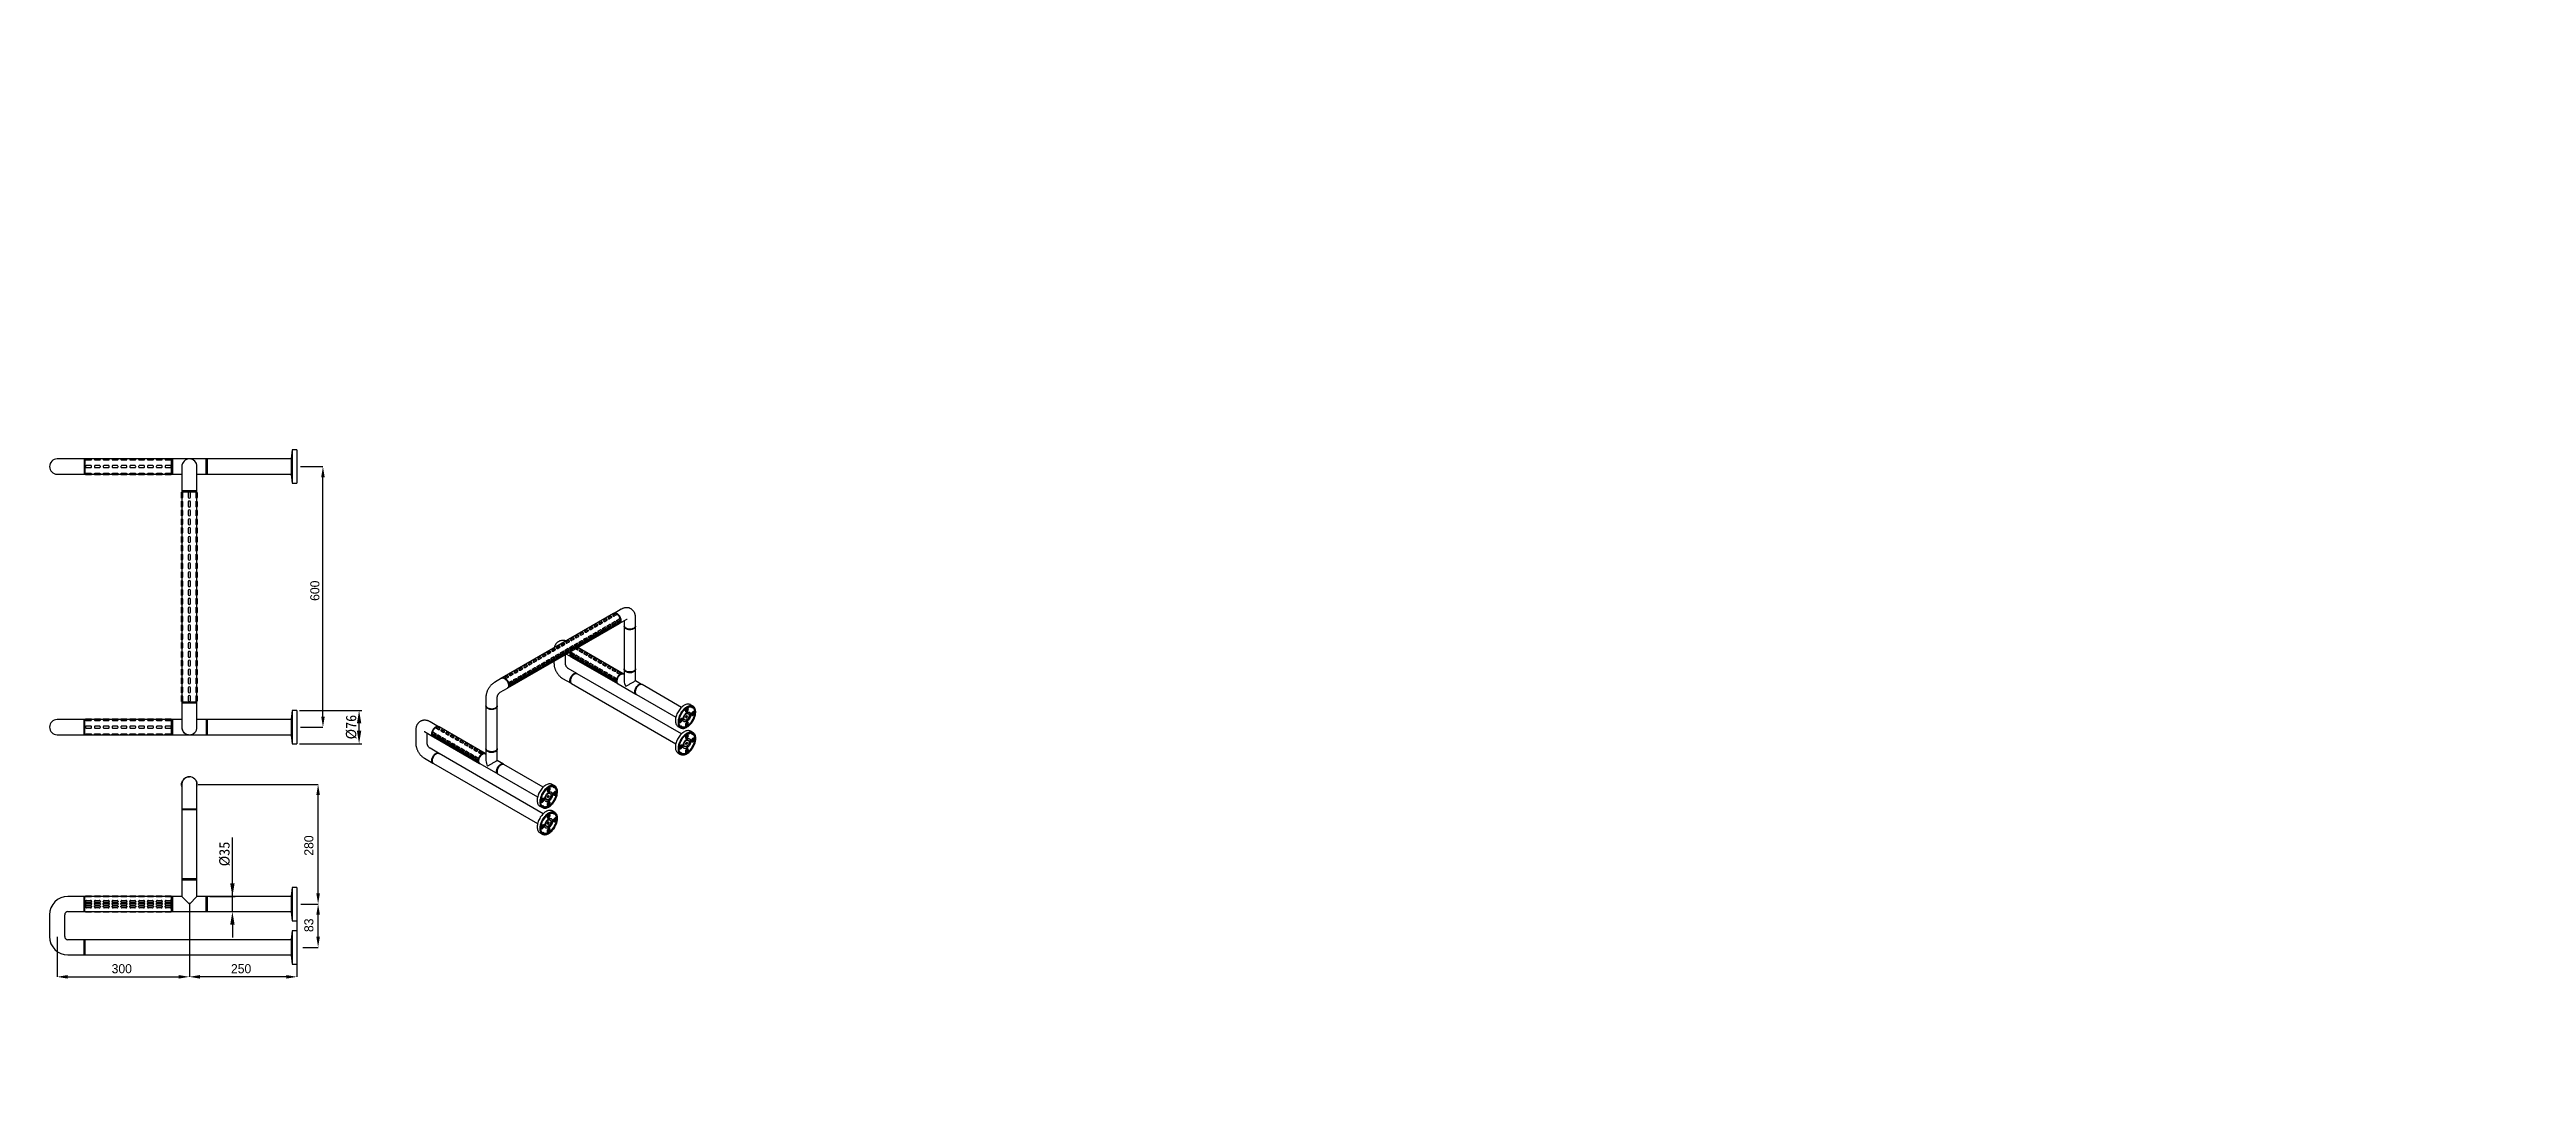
# Model space of a CAD drawing. Extents: x 97 to 1049, y 29 to 427.
import ezdxf

# ---------------------------------------------------------------- set-up
doc = ezdxf.new("R2010")
doc.units = 0
doc.header["$LTSCALE"] = 23.1
doc.header["$MEASUREMENT"] = 0
doc.layers.get('0').update_dxf_attribs({"linetype": 'CONTINUOUS'})
doc.layers.get('Defpoints').update_dxf_attribs({"linetype": 'CONTINUOUS'})
doc.layers.add('10', color=7, linetype='CONTINUOUS')
doc.layers.add('TOP', color=7, linetype='CONTINUOUS')
doc.styles.add('DEFAULT', font='simplex.shx')
doc.styles.add('iso-1', font='isocp.shx')
doc.styles.add('SLDTEXTSTYLE0', font='')
doc.styles.get('SLDTEXTSTYLE0').set_extended_font_data('汉仪长仿宋体')
doc.dimstyles.get("Standard").update_dxf_attribs({"dimtxt": 2.5, "dimasz": 0.18, "dimexe": 0.18, "dimexo": 0.0625, "dimgap": 0.09, "dimtad": 0, "dimtih": 1, "dimtoh": 1, "dimdec": 4, "dimzin": 0, "dimdsep": 46, "dimtxsty": 'Standard', "dimcen": 0.09, "dimadec": 0, "dimazin": 0, "dimtp": 0.001, "dimtm": 0.001, "dimtfac": 0.6, "dimtdec": 4, "dimtofl": 0, "dimtmove": 0, "dimatfit": 0, "dimfxl": 0, "dimtolj": 1, "dimtzin": 0, "dimarcsym": 0})

msp = doc.modelspace()

# ---------------------------------------------------------------- texts
at = {"char_height": 2.5, "attachment_point": 7, "line_spacing_factor": 0.903614, "style": 'DEFAULT'}
for s, insert in [('\\W00.928;\\T0.85;\\fsimplex.shx,bigfont.shx;\\fsimplex.shx,bigfont.shx;', (455.2297, 423.5839)), ('\\W01.124;\\T0.94;\\fsimplex.shx,bigfont.shx;\\fsimplex.shx,bigfont.shx;', (455.34595, 420.19083)), ('\\W00.928;\\T0.85;\\fsimplex.shx,bigfont.shx;\\fsimplex.shx,bigfont.shx;', (457.7297, 426.8339)), ('\\W00.928;\\T0.85;\\fsimplex.shx,bigfont.shx;\\fsimplex.shx,bigfont.shx;', (457.7297, 420.3339)), ('\\W00.928;\\T0.85;\\fsimplex.shx,bigfont.shx;\\fsimplex.shx,bigfont.shx;', (455.2297, 417.0839)), ('\\W01.124;\\T0.94;\\fsimplex.shx,bigfont.shx;\\fsimplex.shx,bigfont.shx;', (455.34595, 413.69083))]:
    msp.add_mtext(s, dxfattribs=dict(at, insert=insert))
at = {"char_height": 2.5, "width": 2.6372396, "attachment_point": 7, "line_spacing_factor": 0.903614, "style": 'DEFAULT'}
for insert in [(455.34595, 426.69083), (459.34595, 410.44083)]:
    msp.add_mtext('\\W01.124;\\T0.94;\\fsimplex.shx,bigfont.shx; \\fsimplex.shx,bigfont.shx;', dxfattribs=dict(at, insert=insert))
at = {"char_height": 4, "width": 533.103, "attachment_point": 1, "line_spacing_factor": 0.903614}
for s, insert in [('\\W01.124;\\T0.94;\\fsimplex.shx,bigfont.shx;\\fsimplex.shx,bigfont.shx;', (496.48604, 415.85521)), ('\\W00.928;\\T0.85;\\fsimplex.shx,bigfont.shx;\\fsimplex.shx,bigfont.shx;', (498.39304, 415.76966)), ('\\W01.124;\\T0.94;\\fsimplex.shx,bigfont.shx;\\fsimplex.shx,bigfont.shx;', (502.48604, 415.65521)), ('\\W00.928;\\T0.85;\\fsimplex.shx,bigfont.shx;\\fsimplex.shx,bigfont.shx;', (504.39304, 415.76966)), ('\\W01.124;\\T0.94;\\fsimplex.shx,bigfont.shx;\\fsimplex.shx,bigfont.shx;', (508.48604, 415.65521)), ('\\W00.928;\\T0.85;\\fsimplex.shx,bigfont.shx; \\fsimplex.shx,bigfont.shx;', (509.13219, 411.39613)), ('\\W00.928;\\T0.85;\\fsimplex.shx,bigfont.shx;\\fsimplex.shx,bigfont.shx;', (520.39304, 415.76966)), ('\\W01.124;\\T0.94;\\fsimplex.shx,bigfont.shx;\\fsimplex.shx,bigfont.shx;', (524.48604, 415.65521)), ('\\W00.928;\\T0.85;\\fsimplex.shx,bigfont.shx;\\fsimplex.shx,bigfont.shx;', (526.39304, 415.76966)), ('\\W01.124;\\T0.94;\\fsimplex.shx,bigfont.shx;\\fsimplex.shx,bigfont.shx;', (530.48604, 415.65521)), ('\\W00.928;\\T0.85;\\fsimplex.shx,bigfont.shx;\\fsimplex.shx,bigfont.shx;', (532.39304, 415.76966)), ('\\W00.928;\\T0.85;\\fsimplex.shx,bigfont.shx;\\fsimplex.shx,bigfont.shx;', (514.6724, 403.61709)), ('\\W01.124;\\T0.94;\\fsimplex.shx,bigfont.shx;\\fsimplex.shx,bigfont.shx;', (530.8584, 403.38817)), ('\\W00.928;\\T0.85;\\fsimplex.shx,bigfont.shx;\\fsimplex.shx,bigfont.shx;', (534.6724, 403.61709)), ('\\W00.928;\\T0.85;\\fsimplex.shx,bigfont.shx;\\fsimplex.shx,bigfont.shx;', (537.6724, 403.61709)), ('\\W01.124;\\T0.94;\\fsimplex.shx,bigfont.shx;\\fsimplex.shx,bigfont.shx;', (553.8584, 403.38817)), ('\\W00.928;\\T0.85;\\fsimplex.shx,bigfont.shx;\\fsimplex.shx,bigfont.shx;', (557.6724, 403.61709)), ('\\W00.928;\\T0.85;\\fsimplex.shx,bigfont.shx;\\fsimplex.shx,bigfont.shx;', (560.6724, 403.61709)), ('\\W01.124;\\T0.94;\\fsimplex.shx,bigfont.shx;\\fsimplex.shx,bigfont.shx;', (576.8584, 403.38817)), ('\\W00.928;\\T0.85;\\fsimplex.shx,bigfont.shx;\\fsimplex.shx,bigfont.shx;', (580.6724, 403.61709))]:
    msp.add_mtext(s, dxfattribs=dict(at, insert=insert))
at = {"layer": '10', "char_height": 3.5, "attachment_point": 2, "rotation": 90, "style": 'SLDTEXTSTYLE0'}
for s, insert in [('\\A1;600', (196.75805, 218.75667)), ('\\A1;280', (194.45182, 120.79113)), ('\\A1;83', (194.45182, 90.12338))]:
    msp.add_mtext(s, dxfattribs=dict(at, insert=insert))
at = {"layer": '10', "char_height": 3.5, "attachment_point": 2, "style": 'SLDTEXTSTYLE0'}
for s, insert in [('\\A1;300', (124.31577, 75.18538)), ('\\A1;250', (170.17779, 75.18538))]:
    msp.add_mtext(s, dxfattribs=dict(at, insert=insert))
at = {"layer": 'TOP', "color": 252, "linetype": 'Continuous', "attachment_point": 7, "line_spacing_factor": 0.903614, "style": 'DEFAULT'}
for s, insert, char_height, width in [('\\W00.866;\\T0.85;\\fsimplex.shx,bigfont.shx; \\fsimplex.shx,bigfont.shx;', (933.10577, 408.63439), 2.5, 8.8988937), ('\\W00.848;\\T0.85;\\fsimplex.shx,bigfont.shx; \\fsimplex.shx,bigfont.shx;', (984.9278, 408.74661), 2.5, 8.8988937), ('\\W01.033;\\T0.85;\\fsimplex.shx,bigfont.shx; \\fsimplex.shx,bigfont.shx;', (988.05905, 408.87492), 2.5, 8.8988937), ('\\W00.890;\\T0.85;\\fsimplex.shx,bigfont.shx; \\fsimplex.shx,bigfont.shx;', (988.14704, 408.84987), 2.5, 8.8988937), ('\\W00.890;\\T0.85;\\fsimplex.shx,bigfont.shx; \\fsimplex.shx,bigfont.shx;', (1000.14704, 408.84987), 2.5, 8.8988937), ('\\W00.860;\\T0.85;\\fsimplex.shx,bigfont.shx; \\fsimplex.shx,bigfont.shx;', (1030.89142, 408.89569), 2.5, 8.8988937), ('\\W01.015;\\fsimplex.shx,bigfont.shx;  \\fsimplex.shx,bigfont.shx;', (646.81155, 395.69455), 2, 3.6114629), ('\\W00.890;\\T0.85;\\fsimplex.shx,bigfont.shx; \\fsimplex.shx,bigfont.shx;', (903.21999, 61.83793), 3, 8.8988937), ('\\W00.890;\\T0.85;\\fsimplex.shx,bigfont.shx; \\fsimplex.shx,bigfont.shx;', (924.42549, 61.81501), 3, 8.8988937), ('\\W00.803;\\T0.85;\\fsimplex.shx,bigfont.shx; \\fsimplex.shx,bigfont.shx;', (1027.44671, 62.08067), 2.5, 8.8988937), ('\\W00.890;\\T0.85;\\fsimplex.shx,bigfont.shx; \\fsimplex.shx,bigfont.shx;', (1048.50896, 61.90898), 2.5, 8.8988937), ('\\W00.803;\\T0.85;\\fsimplex.shx,bigfont.shx; \\fsimplex.shx,bigfont.shx;', (934.19903, 54.35942), 3, 8.8988937), ('\\W00.852;\\T0.85;\\fsimplex.shx,bigfont.shx; \\fsimplex.shx,bigfont.shx;', (903.06579, 46.58918), 3, 8.8988937), ('\\W00.852;\\T0.85;\\fsimplex.shx,bigfont.shx; \\fsimplex.shx,bigfont.shx;', (930.22971, 46.53346), 2.8, 8.8988937), ('\\W00.803;\\T0.85;\\fsimplex.shx,bigfont.shx;\\fsimplex.shx,bigfont.shx;', (951.27872, 42.55343), 3, 14.6498701), ('\\W00.861;\\T0.85;\\fsimplex.shx,bigfont.shx; \\fsimplex.shx,bigfont.shx;', (952.60796, 46.88427), 2.8, 8.8988937), ('\\W00.852;\\T0.85;\\fsimplex.shx,bigfont.shx; \\fsimplex.shx,bigfont.shx;', (969.60785, 42.25913), 3, 14.6498701), ('\\W01.037;\\T0.85;\\fsimplex.shx,bigfont.shx; \\fsimplex.shx,bigfont.shx;', (972.48159, 29.30758), 3, 14.6498701)]:
    msp.add_mtext(s, dxfattribs=dict(at, insert=insert, char_height=char_height, width=width))
at = {"layer": 'TOP', "color": 252, "linetype": 'Continuous', "char_height": 2, "attachment_point": 7}
for s, insert, line_spacing_factor, style in [('\\W00.991;\\fsimplex.shx,bigfont.shx;\\fsimplex.shx,bigfont.shx;', (638.80025, 395.69455), 0.903614, 'DEFAULT'), ('\\W00.815;\\fisocp.shx;\\fisocp.shx,bigfont.shx;', (650.80025, 395.80901), 0.963855, 'iso-1')]:
    msp.add_mtext(s, dxfattribs=dict(at, insert=insert, line_spacing_factor=line_spacing_factor, style=style))

# ---------------------------------------------------------------- blocks, each defined once
blk = doc.blocks.new('*D31')
at = {"color": 0, "lineweight": -2}
for p, q in [((166.83, 95.37), (166.83, 123.87)), ((158.13, 101.21), (167.83, 101.21)), ((158.13, 95.37), (167.83, 95.37)), ((166.83, 90.37), (166.83, 85.37))]:
    blk.add_line(p, q, dxfattribs=at)
at = {"color": 0}
for points in [[(166, 106.21), (167.67, 106.21), (166.83, 101.21)], [(167.67, 90.37), (166, 90.37), (166.83, 95.37)]]:
    blk.add_solid(points, dxfattribs=at)
at = {"layer": 'Defpoints', "color": 0}
for p in [(157.13, 101.21), (157.13, 95.37), (166.83, 101.21)]:
    blk.add_point(p, dxfattribs=at)
at = {"color": 0, "insert": (163.83, 117.54), "char_height": 4, "attachment_point": 5, "rotation": 90}
blk.add_mtext('\\A1;%%C35', dxfattribs=at)
blk = doc.blocks.new('*D32')
at = {"color": 0, "lineweight": -2}
for p, q in [((192.63, 172.74), (216.52, 172.74)), ((215.52, 164.9), (215.52, 167.74)), ((192.63, 159.9), (216.52, 159.9))]:
    blk.add_line(p, q, dxfattribs=at)
at = {"color": 0}
for points in [[(216.36, 167.74), (214.69, 167.74), (215.52, 172.74)], [(214.69, 164.9), (216.36, 164.9), (215.52, 159.9)]]:
    blk.add_solid(points, dxfattribs=at)
at = {"layer": 'Defpoints', "color": 0}
for p in [(191.63, 172.74), (215.52, 172.74), (191.63, 159.9)]:
    blk.add_point(p, dxfattribs=at)
at = {"color": 0, "insert": (212.52, 166.32), "char_height": 4, "attachment_point": 5, "rotation": 90}
blk.add_mtext('\\A1;%%C76', dxfattribs=at)

# ---------------------------------------------------------------- dimensions: what is measured, and where the dimension line sits
for base, p1, p2, text, picture, middle in [((215.52272, 172.7355), (191.63134, 159.90217), (191.63134, 172.7355), '%%C76', '*D32', (212.52272, 166.31884)), ((166.83453, 101.20745), (157.13134, 95.37412), (157.13134, 101.20745), '%%C35', '*D31', (163.83453, 117.54078))]:
    dim = msp.add_linear_dim(base=base, p1=p1, p2=p2, angle=90, text=text, dimstyle='Standard', override={"dimtxt": 4, "dimasz": 5, "dimexe": 1, "dimexo": 1, "dimgap": 1, "dimtad": 1, "dimtih": 0, "dimtoh": 0, "dimlfac": 1, "dimcen": 3.78, "dimtp": 0, "dimtm": 0, "dimtfac": 1, "dimatfit": 3})
    dim.commit()
    dim.dimension.update_dxf_attribs({"geometry": picture, "text_midpoint": middle})

# ---------------------------------------------------------------- linework, layer by layer
at = {"color": 7, "linetype": 'Continuous', "lineweight": 25}
for p, q in [((103.63134, 269.40217), (99.46467, 269.40217)), ((109.798, 269.40217), (103.63134, 269.40217)), ((110.13134, 269.40217), (109.798, 269.40217)), ((109.798, 269.40217), (109.798, 263.81111)), ((109.798, 269.40217), (109.798, 263.56884)), ((110.3698, 269.40217), (110.13134, 269.40217)), ((110.13134, 263.56884), (110.13134, 269.40217)), ((110.13134, 269.40217), (110.13134, 263.81111)), ((110.36467, 269.4855), (110.36467, 269.40143)), ((110.36467, 269.30512), (110.36467, 269.22611)), ((110.78134, 269.48572), (112.28134, 269.48572)), ((112.28134, 269.44742), (110.78134, 269.44742)), ((110.78134, 269.16282), (112.28134, 269.16282)), ((110.78134, 269.05638), (112.28134, 269.05638)), ((112.28134, 266.90375), (110.78134, 266.90375)), ((113.7698, 269.40217), (112.6927, 269.40217)), ((112.698, 269.40143), (112.698, 269.4855)), ((112.698, 269.22611), (112.698, 269.30512)), ((113.76467, 269.4855), (113.76467, 269.40143)), ((113.76467, 269.30512), (113.76467, 269.22611)), ((114.18134, 269.48572), (115.68134, 269.48572)), ((115.68134, 269.44742), (114.18134, 269.44742)), ((114.18134, 269.16282), (115.68134, 269.16282)), ((114.18134, 269.05638), (115.68134, 269.05638)), ((115.68134, 266.90375), (114.18134, 266.90375)), ((117.1698, 269.40217), (116.0927, 269.40217)), ((116.098, 269.40143), (116.098, 269.4855)), ((116.098, 269.22611), (116.098, 269.30512)), ((117.16467, 269.4855), (117.16467, 269.40143)), ((117.16467, 269.30512), (117.16467, 269.22611)), ((117.58134, 269.48572), (119.08134, 269.48572)), ((119.08134, 269.44742), (117.58134, 269.44742)), ((117.58134, 269.16282), (119.08134, 269.16282)), ((117.58134, 269.05638), (119.08134, 269.05638)), ((119.08134, 266.90375), (117.58134, 266.90375)), ((120.5698, 269.40217), (119.4927, 269.40217)), ((119.498, 269.40143), (119.498, 269.4855)), ((119.498, 269.22611), (119.498, 269.30512)), ((120.56467, 269.4855), (120.56467, 269.40143)), ((120.56467, 269.30512), (120.56467, 269.22611)), ((120.98134, 269.48572), (122.48134, 269.48572)), ((122.48134, 269.44742), (120.98134, 269.44742)), ((120.98134, 269.16282), (122.48134, 269.16282)), ((120.98134, 269.05638), (122.48134, 269.05638)), ((122.48134, 266.90375), (120.98134, 266.90375)), ((123.9698, 269.40217), (122.8927, 269.40217)), ((122.898, 269.40143), (122.898, 269.4855)), ((122.898, 269.22611), (122.898, 269.30512)), ((123.96467, 269.4855), (123.96467, 269.40143)), ((123.96467, 269.30512), (123.96467, 269.22611)), ((124.38134, 269.48572), (125.88134, 269.48572)), ((125.88134, 269.44742), (124.38134, 269.44742)), ((124.38134, 269.16282), (125.88134, 269.16282)), ((124.38134, 269.05638), (125.88134, 269.05638)), ((125.88134, 266.90375), (124.38134, 266.90375)), ((127.3698, 269.40217), (126.2927, 269.40217)), ((126.298, 269.40143), (126.298, 269.4855)), ((126.298, 269.22611), (126.298, 269.30512)), ((127.36467, 269.4855), (127.36467, 269.40143)), ((127.36467, 269.30512), (127.36467, 269.22611)), ((127.78134, 269.48572), (129.28134, 269.48572)), ((129.28134, 269.44742), (127.78134, 269.44742)), ((127.78134, 269.16282), (129.28134, 269.16282)), ((127.78134, 269.05638), (129.28134, 269.05638)), ((129.28134, 266.90375), (127.78134, 266.90375)), ((130.7698, 269.40217), (129.6927, 269.40217)), ((129.698, 269.40143), (129.698, 269.4855)), ((129.698, 269.22611), (129.698, 269.30512)), ((130.76467, 269.4855), (130.76467, 269.40143)), ((130.76467, 269.30512), (130.76467, 269.22611)), ((131.18134, 269.48572), (132.68134, 269.48572)), ((132.68134, 269.44742), (131.18134, 269.44742)), ((131.18134, 269.16282), (132.68134, 269.16282)), ((131.18134, 269.05638), (132.68134, 269.05638)), ((132.68134, 266.90375), (131.18134, 266.90375)), ((134.1698, 269.40217), (133.0927, 269.40217)), ((133.098, 269.40143), (133.098, 269.4855)), ((133.098, 269.22611), (133.098, 269.30512)), ((134.16467, 269.4855), (134.16467, 269.40143)), ((134.16467, 269.30512), (134.16467, 269.22611)), ((134.58134, 269.48572), (136.08134, 269.48572)), ((136.08134, 269.44742), (134.58134, 269.44742)), ((134.58134, 269.16282), (136.08134, 269.16282)), ((134.58134, 269.05638), (136.08134, 269.05638)), ((136.08134, 266.90375), (134.58134, 266.90375)), ((137.5698, 269.40217), (136.4927, 269.40217)), ((136.498, 269.40143), (136.498, 269.4855)), ((136.498, 269.22611), (136.498, 269.30512)), ((137.56467, 269.4855), (137.56467, 269.40143)), ((137.56467, 269.30512), (137.56467, 269.22611)), ((137.98134, 269.48572), (139.48134, 269.48572)), ((139.48134, 269.44742), (137.98134, 269.44742)), ((137.98134, 269.16282), (139.48134, 269.16282)), ((137.98134, 269.05638), (139.48134, 269.05638)), ((139.48134, 266.90375), (137.98134, 266.90375)), ((140.9698, 269.40217), (139.8927, 269.40217)), ((139.898, 269.40143), (139.898, 269.4855)), ((139.898, 269.22611), (139.898, 269.30512)), ((140.96467, 269.4855), (140.96467, 269.40143)), ((140.96467, 269.30512), (140.96467, 269.22611)), ((141.38134, 269.48572), (142.88134, 269.48572)), ((142.88134, 269.44742), (141.38134, 269.44742)), ((141.38134, 269.16282), (142.88134, 269.16282)), ((141.38134, 269.05638), (142.88134, 269.05638)), ((142.88134, 266.90375), (141.38134, 266.90375)), ((143.46467, 269.40217), (143.2927, 269.40217)), ((143.298, 269.40143), (143.298, 269.4855)), ((143.298, 269.22611), (143.298, 269.30512)), ((143.798, 269.40217), (143.46467, 269.40217)), ((143.46467, 266.48704), (143.46467, 269.40217)), ((143.46467, 269.40217), (143.46467, 263.60457)), ((150.298, 269.40217), (143.798, 269.40217)), ((143.798, 263.56884), (143.798, 269.40217)), ((143.798, 269.40217), (143.798, 263.60457)), ((156.798, 269.40217), (150.298, 269.40217)), ((157.13134, 269.40217), (156.798, 269.40217)), ((156.798, 263.56884), (156.798, 269.40217)), ((156.798, 269.40217), (156.798, 263.63285)), ((189.46467, 269.40217), (157.13134, 269.40217)), ((157.13134, 269.40217), (157.13134, 263.56884)), ((157.13134, 269.40217), (157.13134, 263.63285)), ((189.73381, 272.90217), (189.46467, 269.52717)), ((189.46467, 269.52717), (189.46467, 266.48561)), ((191.63134, 272.90217), (189.73381, 272.90217)), ((189.73381, 272.90217), (189.73381, 266.48574)), ((191.63134, 272.90217), (191.63134, 266.48574)), ((99.46467, 263.56884), (103.63134, 263.56884)), ((103.63134, 263.56884), (109.798, 263.56884)), ((109.798, 263.81111), (109.798, 263.56884)), ((109.798, 263.56884), (110.13134, 263.56884)), ((110.13134, 263.81111), (110.13134, 263.56884)), ((110.13134, 263.56884), (110.36997, 263.56884)), ((110.36467, 266.48709), (110.36467, 266.48704)), ((110.36467, 263.74595), (110.36467, 263.66697)), ((110.36467, 263.56957), (110.36467, 263.4855)), ((110.78134, 266.07042), (112.28134, 266.07042)), ((110.78134, 266.07036), (112.28134, 266.07036)), ((110.78134, 263.91608), (112.28134, 263.91608)), ((110.78134, 263.80968), (112.28134, 263.80968)), ((112.28134, 263.52425), (110.78134, 263.52425)), ((110.78134, 263.48572), (112.28134, 263.48572)), ((112.28134, 263.48528), (110.78134, 263.48528)), ((112.69288, 263.56884), (113.76997, 263.56884)), ((112.698, 266.48704), (112.698, 266.48709)), ((112.698, 263.66697), (112.698, 263.74595)), ((112.698, 263.4855), (112.698, 263.56957)), ((113.76467, 266.48709), (113.76467, 266.48704)), ((113.76467, 263.74595), (113.76467, 263.66697)), ((113.76467, 263.56957), (113.76467, 263.4855)), ((114.18134, 266.07042), (115.68134, 266.07042)), ((114.18134, 266.07036), (115.68134, 266.07036)), ((114.18134, 263.91608), (115.68134, 263.91608)), ((114.18134, 263.80968), (115.68134, 263.80968)), ((115.68134, 263.52425), (114.18134, 263.52425)), ((114.18134, 263.48572), (115.68134, 263.48572)), ((115.68134, 263.48528), (114.18134, 263.48528)), ((116.09288, 263.56884), (117.16997, 263.56884)), ((116.098, 266.48704), (116.098, 266.48709)), ((116.098, 263.66697), (116.098, 263.74595)), ((116.098, 263.4855), (116.098, 263.56957)), ((117.16467, 266.48709), (117.16467, 266.48704)), ((117.16467, 263.74595), (117.16467, 263.66697)), ((117.16467, 263.56957), (117.16467, 263.4855)), ((117.58134, 266.07042), (119.08134, 266.07042)), ((117.58134, 266.07036), (119.08134, 266.07036)), ((117.58134, 263.91608), (119.08134, 263.91608)), ((117.58134, 263.80968), (119.08134, 263.80968)), ((119.08134, 263.52425), (117.58134, 263.52425)), ((117.58134, 263.48572), (119.08134, 263.48572)), ((119.08134, 263.48528), (117.58134, 263.48528)), ((119.49288, 263.56884), (120.56997, 263.56884)), ((119.498, 266.48704), (119.498, 266.48709)), ((119.498, 263.66697), (119.498, 263.74595)), ((119.498, 263.4855), (119.498, 263.56957)), ((120.56467, 266.48709), (120.56467, 266.48704)), ((120.56467, 263.74595), (120.56467, 263.66697)), ((120.56467, 263.56957), (120.56467, 263.4855)), ((120.98134, 266.07042), (122.48134, 266.07042)), ((120.98134, 266.07036), (122.48134, 266.07036)), ((120.98134, 263.91608), (122.48134, 263.91608)), ((120.98134, 263.80968), (122.48134, 263.80968)), ((122.48134, 263.52425), (120.98134, 263.52425)), ((120.98134, 263.48572), (122.48134, 263.48572)), ((122.48134, 263.48528), (120.98134, 263.48528)), ((122.89288, 263.56884), (123.96997, 263.56884)), ((122.898, 266.48704), (122.898, 266.48709)), ((122.898, 263.66697), (122.898, 263.74595)), ((122.898, 263.4855), (122.898, 263.56957)), ((123.96467, 266.48709), (123.96467, 266.48704)), ((123.96467, 263.74595), (123.96467, 263.66697)), ((123.96467, 263.56957), (123.96467, 263.4855)), ((124.38134, 266.07042), (125.88134, 266.07042)), ((124.38134, 266.07036), (125.88134, 266.07036)), ((124.38134, 263.91608), (125.88134, 263.91608)), ((124.38134, 263.80968), (125.88134, 263.80968)), ((125.88134, 263.52425), (124.38134, 263.52425)), ((124.38134, 263.48572), (125.88134, 263.48572)), ((125.88134, 263.48528), (124.38134, 263.48528)), ((126.29288, 263.56884), (127.36997, 263.56884)), ((126.298, 266.48704), (126.298, 266.48709)), ((126.298, 263.66697), (126.298, 263.74595)), ((126.298, 263.4855), (126.298, 263.56957)), ((127.36467, 266.48709), (127.36467, 266.48704)), ((127.36467, 263.74595), (127.36467, 263.66697)), ((127.36467, 263.56957), (127.36467, 263.4855)), ((127.78134, 266.07042), (129.28134, 266.07042)), ((127.78134, 266.07036), (129.28134, 266.07036)), ((127.78134, 263.91608), (129.28134, 263.91608)), ((127.78134, 263.80968), (129.28134, 263.80968)), ((129.28134, 263.52425), (127.78134, 263.52425)), ((127.78134, 263.48572), (129.28134, 263.48572)), ((129.28134, 263.48528), (127.78134, 263.48528)), ((129.69288, 263.56884), (130.76997, 263.56884)), ((129.698, 266.48704), (129.698, 266.48709)), ((129.698, 263.66697), (129.698, 263.74595)), ((129.698, 263.4855), (129.698, 263.56957)), ((130.76467, 266.48709), (130.76467, 266.48704)), ((130.76467, 263.74595), (130.76467, 263.66697)), ((130.76467, 263.56957), (130.76467, 263.4855)), ((131.18134, 266.07042), (132.68134, 266.07042)), ((131.18134, 266.07036), (132.68134, 266.07036)), ((131.18134, 263.91608), (132.68134, 263.91608)), ((131.18134, 263.80968), (132.68134, 263.80968)), ((132.68134, 263.52425), (131.18134, 263.52425)), ((131.18134, 263.48572), (132.68134, 263.48572)), ((132.68134, 263.48528), (131.18134, 263.48528)), ((133.09288, 263.56884), (134.16997, 263.56884)), ((133.098, 266.48704), (133.098, 266.48709)), ((133.098, 263.66697), (133.098, 263.74595)), ((133.098, 263.4855), (133.098, 263.56957)), ((134.16467, 266.48709), (134.16467, 266.48704)), ((134.16467, 263.74595), (134.16467, 263.66697)), ((134.16467, 263.56957), (134.16467, 263.4855)), ((134.58134, 266.07042), (136.08134, 266.07042)), ((134.58134, 266.07036), (136.08134, 266.07036)), ((134.58134, 263.91608), (136.08134, 263.91608)), ((134.58134, 263.80968), (136.08134, 263.80968)), ((136.08134, 263.52425), (134.58134, 263.52425)), ((134.58134, 263.48572), (136.08134, 263.48572)), ((136.08134, 263.48528), (134.58134, 263.48528)), ((136.49288, 263.56884), (137.56997, 263.56884)), ((136.498, 266.48704), (136.498, 266.48709)), ((136.498, 263.66697), (136.498, 263.74595)), ((136.498, 263.4855), (136.498, 263.56957)), ((137.56467, 266.48709), (137.56467, 266.48704)), ((137.56467, 263.74595), (137.56467, 263.66697)), ((137.56467, 263.56957), (137.56467, 263.4855)), ((137.98134, 266.07042), (139.48134, 266.07042)), ((137.98134, 266.07036), (139.48134, 266.07036)), ((137.98134, 263.91608), (139.48134, 263.91608)), ((137.98134, 263.80968), (139.48134, 263.80968)), ((139.48134, 263.52425), (137.98134, 263.52425)), ((137.98134, 263.48572), (139.48134, 263.48572)), ((139.48134, 263.48528), (137.98134, 263.48528)), ((139.89288, 263.56884), (140.96997, 263.56884)), ((139.898, 266.48704), (139.898, 266.48709)), ((139.898, 263.66697), (139.898, 263.74595)), ((139.898, 263.4855), (139.898, 263.56957)), ((140.96467, 266.48709), (140.96467, 266.48704)), ((140.96467, 263.74595), (140.96467, 263.66697)), ((140.96467, 263.56957), (140.96467, 263.4855)), ((141.38134, 266.07042), (142.88134, 266.07042)), ((141.38134, 266.07036), (142.88134, 266.07036)), ((141.38134, 263.91608), (142.88134, 263.91608)), ((141.38134, 263.80968), (142.88134, 263.80968)), ((142.88134, 263.52425), (141.38134, 263.52425)), ((141.38134, 263.48572), (142.88134, 263.48572)), ((142.88134, 263.48528), (141.38134, 263.48528)), ((143.29288, 263.56884), (143.46467, 263.56884)), ((143.298, 266.48704), (143.298, 266.48709)), ((143.298, 263.66697), (143.298, 263.74595)), ((143.298, 263.4855), (143.298, 263.56957)), ((143.46467, 263.56884), (143.46467, 266.48704)), ((143.46467, 263.60457), (143.46467, 263.56884)), ((143.46467, 263.56884), (143.798, 263.56884)), ((143.798, 263.60457), (143.798, 263.56884)), ((143.798, 263.56884), (147.38134, 263.56884)), ((147.38134, 266.4855), (147.38134, 262.31884)), ((147.38134, 262.31884), (147.38134, 257.15217)), ((147.38134, 257.15217), (147.38134, 256.81884)), ((153.21467, 257.15217), (147.38134, 257.15217)), ((153.21467, 262.31884), (153.21467, 266.4855)), ((153.21467, 263.56884), (156.798, 263.56884)), ((153.21467, 257.15217), (153.21467, 262.31884)), ((153.21467, 256.81884), (153.21467, 257.15217)), ((156.798, 263.63285), (156.798, 263.56884)), ((156.798, 263.56884), (157.13134, 263.56884)), ((157.13134, 263.63285), (157.13134, 263.56884)), ((157.13134, 263.56884), (189.46467, 263.56884)), ((189.46467, 266.48561), (189.46467, 263.44384)), ((189.46467, 263.44384), (189.73381, 260.06884)), ((189.73381, 266.48574), (189.73381, 260.06884)), ((189.73381, 260.06884), (191.63134, 260.06884)), ((191.63134, 266.48574), (191.63134, 260.06884)), ((147.38207, 256.65217), (147.298, 256.65217)), ((147.298, 256.2355), (147.298, 256.65217)), ((147.298, 254.7355), (147.298, 256.2355)), ((147.298, 254.31884), (147.298, 254.7355)), ((147.298, 254.31884), (147.38207, 254.31884)), ((147.38207, 253.25217), (147.298, 253.25217)), ((147.298, 252.8355), (147.298, 253.25217)), ((147.298, 251.3355), (147.298, 252.8355)), ((147.298, 250.91884), (147.298, 251.3355)), ((147.298, 250.91884), (147.38207, 250.91884)), ((147.38207, 249.85217), (147.298, 249.85217)), ((147.298, 249.4355), (147.298, 249.85217)), ((147.298, 247.9355), (147.298, 249.4355)), ((147.298, 247.51884), (147.298, 247.9355)), ((147.298, 247.51884), (147.38207, 247.51884)), ((147.33642, 256.2355), (147.33642, 254.7355)), ((147.33642, 252.8355), (147.33642, 251.3355)), ((147.33642, 249.4355), (147.33642, 247.9355)), ((147.38134, 256.81884), (147.38134, 256.64695)), ((150.298, 256.81884), (147.38134, 256.81884)), ((147.38134, 256.81884), (153.21467, 256.81884)), ((147.38134, 254.32405), (147.38134, 253.24695)), ((147.38134, 250.92405), (147.38134, 249.84695)), ((147.38134, 247.52405), (147.38134, 246.44695)), ((147.55793, 256.65217), (147.47893, 256.65217)), ((147.47893, 254.31884), (147.55793, 254.31884)), ((147.55793, 253.25217), (147.47893, 253.25217)), ((147.47893, 250.91884), (147.55793, 250.91884)), ((147.55793, 249.85217), (147.47893, 249.85217)), ((147.47893, 247.51884), (147.55793, 247.51884)), ((147.62143, 254.7355), (147.62143, 256.2355)), ((147.62143, 251.3355), (147.62143, 252.8355)), ((147.62143, 247.9355), (147.62143, 249.4355)), ((147.72785, 254.7355), (147.72785, 256.2355)), ((147.72785, 251.3355), (147.72785, 252.8355)), ((147.72785, 247.9355), (147.72785, 249.4355)), ((149.88134, 256.2355), (149.88134, 254.7355)), ((149.88134, 252.8355), (149.88134, 251.3355)), ((149.88134, 249.4355), (149.88134, 247.9355)), ((153.21467, 256.81884), (150.298, 256.81884)), ((150.71467, 254.7355), (150.71467, 256.2355)), ((150.71467, 251.3355), (150.71467, 252.8355)), ((150.71467, 247.9355), (150.71467, 249.4355)), ((152.86815, 254.7355), (152.86815, 256.2355)), ((152.86815, 251.3355), (152.86815, 252.8355)), ((152.86815, 247.9355), (152.86815, 249.4355)), ((152.97457, 254.7355), (152.97457, 256.2355)), ((152.97457, 251.3355), (152.97457, 252.8355)), ((152.97457, 247.9355), (152.97457, 249.4355)), ((153.11708, 256.65217), (153.03808, 256.65217)), ((153.03808, 254.31884), (153.11708, 254.31884)), ((153.11708, 253.25217), (153.03808, 253.25217)), ((153.03808, 250.91884), (153.11708, 250.91884)), ((153.11708, 249.85217), (153.03808, 249.85217)), ((153.03808, 247.51884), (153.11708, 247.51884)), ((153.298, 256.65217), (153.21393, 256.65217)), ((153.21393, 254.31884), (153.298, 254.31884)), ((153.298, 253.25217), (153.21393, 253.25217)), ((153.21393, 250.91884), (153.298, 250.91884)), ((153.298, 249.85217), (153.21393, 249.85217)), ((153.21393, 247.51884), (153.298, 247.51884)), ((153.21467, 256.64695), (153.21467, 256.81884)), ((153.21467, 253.24695), (153.21467, 254.32405)), ((153.21467, 249.84695), (153.21467, 250.92405)), ((153.21467, 246.44695), (153.21467, 247.52405)), ((153.25959, 256.2355), (153.25959, 254.7355)), ((153.25959, 252.8355), (153.25959, 251.3355)), ((153.25959, 249.4355), (153.25959, 247.9355)), ((153.298, 256.2355), (153.298, 256.65217)), ((153.298, 254.7355), (153.298, 256.2355)), ((153.298, 254.31884), (153.298, 254.7355)), ((153.298, 252.8355), (153.298, 253.25217)), ((153.298, 251.3355), (153.298, 252.8355)), ((153.298, 250.91884), (153.298, 251.3355)), ((153.298, 249.4355), (153.298, 249.85217)), ((153.298, 247.9355), (153.298, 249.4355)), ((153.298, 247.51884), (153.298, 247.9355)), ((147.38207, 246.45217), (147.298, 246.45217)), ((147.298, 246.0355), (147.298, 246.45217)), ((147.298, 244.5355), (147.298, 246.0355)), ((147.298, 244.11884), (147.298, 244.5355)), ((147.298, 244.11884), (147.38207, 244.11884)), ((147.38207, 243.05217), (147.298, 243.05217)), ((147.298, 242.6355), (147.298, 243.05217)), ((147.298, 241.1355), (147.298, 242.6355)), ((147.298, 240.71884), (147.298, 241.1355)), ((147.298, 240.71884), (147.38207, 240.71884)), ((147.38207, 239.65217), (147.298, 239.65217)), ((147.298, 239.2355), (147.298, 239.65217)), ((147.298, 237.7355), (147.298, 239.2355)), ((147.33642, 246.0355), (147.33642, 244.5355)), ((147.33642, 242.6355), (147.33642, 241.1355)), ((147.33642, 239.2355), (147.33642, 237.7355)), ((147.38134, 244.12405), (147.38134, 243.04695)), ((147.38134, 240.72405), (147.38134, 239.64695)), ((147.55793, 246.45217), (147.47893, 246.45217)), ((147.47893, 244.11884), (147.55793, 244.11884)), ((147.55793, 243.05217), (147.47893, 243.05217)), ((147.47893, 240.71884), (147.55793, 240.71884)), ((147.55793, 239.65217), (147.47893, 239.65217)), ((147.62143, 244.5355), (147.62143, 246.0355)), ((147.62143, 241.1355), (147.62143, 242.6355)), ((147.62143, 237.7355), (147.62143, 239.2355)), ((147.72785, 244.5355), (147.72785, 246.0355)), ((147.72785, 241.1355), (147.72785, 242.6355)), ((147.72785, 237.7355), (147.72785, 239.2355)), ((149.88134, 246.0355), (149.88134, 244.5355)), ((149.88134, 242.6355), (149.88134, 241.1355)), ((149.88134, 239.2355), (149.88134, 237.7355)), ((150.71467, 244.5355), (150.71467, 246.0355)), ((150.71467, 241.1355), (150.71467, 242.6355)), ((150.71467, 237.7355), (150.71467, 239.2355)), ((152.86815, 244.5355), (152.86815, 246.0355)), ((152.86815, 241.1355), (152.86815, 242.6355)), ((152.86815, 237.7355), (152.86815, 239.2355)), ((152.97457, 244.5355), (152.97457, 246.0355)), ((152.97457, 241.1355), (152.97457, 242.6355)), ((152.97457, 237.7355), (152.97457, 239.2355)), ((153.11708, 246.45217), (153.03808, 246.45217)), ((153.03808, 244.11884), (153.11708, 244.11884)), ((153.11708, 243.05217), (153.03808, 243.05217)), ((153.03808, 240.71884), (153.11708, 240.71884)), ((153.11708, 239.65217), (153.03808, 239.65217)), ((153.298, 246.45217), (153.21393, 246.45217)), ((153.21393, 244.11884), (153.298, 244.11884)), ((153.298, 243.05217), (153.21393, 243.05217)), ((153.21393, 240.71884), (153.298, 240.71884)), ((153.298, 239.65217), (153.21393, 239.65217)), ((153.21467, 243.04695), (153.21467, 244.12405)), ((153.21467, 239.64695), (153.21467, 240.72405)), ((153.25959, 246.0355), (153.25959, 244.5355)), ((153.25959, 242.6355), (153.25959, 241.1355)), ((153.25959, 239.2355), (153.25959, 237.7355)), ((153.298, 246.0355), (153.298, 246.45217)), ((153.298, 244.5355), (153.298, 246.0355)), ((153.298, 244.11884), (153.298, 244.5355)), ((153.298, 242.6355), (153.298, 243.05217)), ((153.298, 241.1355), (153.298, 242.6355)), ((153.298, 240.71884), (153.298, 241.1355)), ((153.298, 239.2355), (153.298, 239.65217)), ((153.298, 237.7355), (153.298, 239.2355)), ((147.298, 237.31884), (147.298, 237.7355)), ((147.298, 237.31884), (147.38207, 237.31884)), ((147.38207, 236.25217), (147.298, 236.25217)), ((147.298, 235.8355), (147.298, 236.25217)), ((147.298, 234.3355), (147.298, 235.8355)), ((147.298, 233.91884), (147.298, 234.3355)), ((147.298, 233.91884), (147.38207, 233.91884)), ((147.38207, 232.85217), (147.298, 232.85217)), ((147.298, 232.4355), (147.298, 232.85217)), ((147.298, 230.9355), (147.298, 232.4355)), ((147.298, 230.51884), (147.298, 230.9355)), ((147.298, 230.51884), (147.38207, 230.51884)), ((147.38207, 229.45217), (147.298, 229.45217)), ((147.298, 229.0355), (147.298, 229.45217)), ((147.298, 227.5355), (147.298, 229.0355)), ((147.33642, 235.8355), (147.33642, 234.3355)), ((147.33642, 232.4355), (147.33642, 230.9355)), ((147.33642, 229.0355), (147.33642, 227.5355)), ((147.38134, 237.32405), (147.38134, 236.24695)), ((147.38134, 233.92405), (147.38134, 232.84695)), ((147.38134, 230.52405), (147.38134, 229.44695)), ((147.47893, 237.31884), (147.55793, 237.31884)), ((147.55793, 236.25217), (147.47893, 236.25217)), ((147.47893, 233.91884), (147.55793, 233.91884)), ((147.55793, 232.85217), (147.47893, 232.85217)), ((147.47893, 230.51884), (147.55793, 230.51884)), ((147.55793, 229.45217), (147.47893, 229.45217)), ((147.62143, 234.3355), (147.62143, 235.8355)), ((147.62143, 230.9355), (147.62143, 232.4355)), ((147.62143, 227.5355), (147.62143, 229.0355)), ((147.72785, 234.3355), (147.72785, 235.8355)), ((147.72785, 230.9355), (147.72785, 232.4355)), ((147.72785, 227.5355), (147.72785, 229.0355)), ((149.88134, 235.8355), (149.88134, 234.3355)), ((149.88134, 232.4355), (149.88134, 230.9355)), ((149.88134, 229.0355), (149.88134, 227.5355)), ((150.71467, 234.3355), (150.71467, 235.8355)), ((150.71467, 230.9355), (150.71467, 232.4355)), ((150.71467, 227.5355), (150.71467, 229.0355)), ((152.86815, 234.3355), (152.86815, 235.8355)), ((152.86815, 230.9355), (152.86815, 232.4355)), ((152.86815, 227.5355), (152.86815, 229.0355)), ((152.97457, 234.3355), (152.97457, 235.8355)), ((152.97457, 230.9355), (152.97457, 232.4355)), ((152.97457, 227.5355), (152.97457, 229.0355)), ((153.03808, 237.31884), (153.11708, 237.31884)), ((153.11708, 236.25217), (153.03808, 236.25217)), ((153.03808, 233.91884), (153.11708, 233.91884)), ((153.11708, 232.85217), (153.03808, 232.85217)), ((153.03808, 230.51884), (153.11708, 230.51884)), ((153.11708, 229.45217), (153.03808, 229.45217)), ((153.21393, 237.31884), (153.298, 237.31884)), ((153.298, 236.25217), (153.21393, 236.25217)), ((153.21393, 233.91884), (153.298, 233.91884)), ((153.298, 232.85217), (153.21393, 232.85217)), ((153.21393, 230.51884), (153.298, 230.51884)), ((153.298, 229.45217), (153.21393, 229.45217)), ((153.21467, 236.24695), (153.21467, 237.32405)), ((153.21467, 232.84695), (153.21467, 233.92405)), ((153.21467, 229.44695), (153.21467, 230.52405)), ((153.25959, 235.8355), (153.25959, 234.3355)), ((153.25959, 232.4355), (153.25959, 230.9355)), ((153.25959, 229.0355), (153.25959, 227.5355)), ((153.298, 237.31884), (153.298, 237.7355)), ((153.298, 235.8355), (153.298, 236.25217)), ((153.298, 234.3355), (153.298, 235.8355)), ((153.298, 233.91884), (153.298, 234.3355)), ((153.298, 232.4355), (153.298, 232.85217)), ((153.298, 230.9355), (153.298, 232.4355)), ((153.298, 230.51884), (153.298, 230.9355)), ((153.298, 229.0355), (153.298, 229.45217)), ((153.298, 227.5355), (153.298, 229.0355)), ((147.298, 227.11884), (147.298, 227.5355)), ((147.298, 227.11884), (147.38207, 227.11884)), ((147.38207, 226.05217), (147.298, 226.05217)), ((147.298, 225.6355), (147.298, 226.05217)), ((147.298, 224.1355), (147.298, 225.6355)), ((147.298, 223.71884), (147.298, 224.1355)), ((147.298, 223.71884), (147.38207, 223.71884)), ((147.38207, 222.65217), (147.298, 222.65217)), ((147.298, 222.2355), (147.298, 222.65217)), ((147.298, 220.7355), (147.298, 222.2355)), ((147.298, 220.31884), (147.298, 220.7355)), ((147.298, 220.31884), (147.38207, 220.31884)), ((147.38207, 219.25217), (147.298, 219.25217)), ((147.298, 218.8355), (147.298, 219.25217)), ((147.33642, 225.6355), (147.33642, 224.1355)), ((147.33642, 222.2355), (147.33642, 220.7355)), ((147.38134, 227.12405), (147.38134, 226.04695)), ((147.38134, 223.72405), (147.38134, 222.64695)), ((147.38134, 220.32405), (147.38134, 219.24695)), ((147.47893, 227.11884), (147.55793, 227.11884)), ((147.55793, 226.05217), (147.47893, 226.05217)), ((147.47893, 223.71884), (147.55793, 223.71884)), ((147.55793, 222.65217), (147.47893, 222.65217)), ((147.47893, 220.31884), (147.55793, 220.31884)), ((147.55793, 219.25217), (147.47893, 219.25217)), ((147.62143, 224.1355), (147.62143, 225.6355)), ((147.62143, 220.7355), (147.62143, 222.2355)), ((147.72785, 224.1355), (147.72785, 225.6355)), ((147.72785, 220.7355), (147.72785, 222.2355)), ((149.88134, 225.6355), (149.88134, 224.1355)), ((149.88134, 222.2355), (149.88134, 220.7355)), ((150.71467, 224.1355), (150.71467, 225.6355)), ((150.71467, 220.7355), (150.71467, 222.2355)), ((152.86815, 224.1355), (152.86815, 225.6355)), ((152.86815, 220.7355), (152.86815, 222.2355)), ((152.97457, 224.1355), (152.97457, 225.6355)), ((152.97457, 220.7355), (152.97457, 222.2355)), ((153.03808, 227.11884), (153.11708, 227.11884)), ((153.11708, 226.05217), (153.03808, 226.05217)), ((153.03808, 223.71884), (153.11708, 223.71884)), ((153.11708, 222.65217), (153.03808, 222.65217)), ((153.03808, 220.31884), (153.11708, 220.31884)), ((153.11708, 219.25217), (153.03808, 219.25217)), ((153.21393, 227.11884), (153.298, 227.11884)), ((153.298, 226.05217), (153.21393, 226.05217)), ((153.21393, 223.71884), (153.298, 223.71884)), ((153.298, 222.65217), (153.21393, 222.65217)), ((153.21393, 220.31884), (153.298, 220.31884)), ((153.298, 219.25217), (153.21393, 219.25217)), ((153.21467, 226.04695), (153.21467, 227.12405)), ((153.21467, 222.64695), (153.21467, 223.72405)), ((153.21467, 219.24695), (153.21467, 220.32405)), ((153.25959, 225.6355), (153.25959, 224.1355)), ((153.25959, 222.2355), (153.25959, 220.7355)), ((153.298, 227.11884), (153.298, 227.5355)), ((153.298, 225.6355), (153.298, 226.05217)), ((153.298, 224.1355), (153.298, 225.6355)), ((153.298, 223.71884), (153.298, 224.1355)), ((153.298, 222.2355), (153.298, 222.65217)), ((153.298, 220.7355), (153.298, 222.2355)), ((153.298, 220.31884), (153.298, 220.7355)), ((153.298, 218.8355), (153.298, 219.25217)), ((147.298, 217.3355), (147.298, 218.8355)), ((147.298, 216.91884), (147.298, 217.3355)), ((147.298, 216.91884), (147.38207, 216.91884)), ((147.38207, 215.85217), (147.298, 215.85217)), ((147.298, 215.4355), (147.298, 215.85217)), ((147.298, 213.9355), (147.298, 215.4355)), ((147.298, 213.51884), (147.298, 213.9355)), ((147.298, 213.51884), (147.38207, 213.51884)), ((147.38207, 212.45217), (147.298, 212.45217)), ((147.298, 212.0355), (147.298, 212.45217)), ((147.298, 210.5355), (147.298, 212.0355)), ((147.298, 210.11884), (147.298, 210.5355)), ((147.298, 210.11884), (147.38207, 210.11884)), ((147.33642, 218.8355), (147.33642, 217.3355)), ((147.33642, 215.4355), (147.33642, 213.9355)), ((147.33642, 212.0355), (147.33642, 210.5355)), ((147.38134, 216.92405), (147.38134, 215.84695)), ((147.38134, 213.52405), (147.38134, 212.44695)), ((147.38134, 210.12405), (147.38134, 209.04695)), ((147.47893, 216.91884), (147.55793, 216.91884)), ((147.55793, 215.85217), (147.47893, 215.85217)), ((147.47893, 213.51884), (147.55793, 213.51884)), ((147.55793, 212.45217), (147.47893, 212.45217)), ((147.47893, 210.11884), (147.55793, 210.11884)), ((147.62143, 217.3355), (147.62143, 218.8355)), ((147.62143, 213.9355), (147.62143, 215.4355)), ((147.62143, 210.5355), (147.62143, 212.0355)), ((147.72785, 217.3355), (147.72785, 218.8355)), ((147.72785, 213.9355), (147.72785, 215.4355)), ((147.72785, 210.5355), (147.72785, 212.0355)), ((149.88134, 218.8355), (149.88134, 217.3355)), ((149.88134, 215.4355), (149.88134, 213.9355)), ((149.88134, 212.0355), (149.88134, 210.5355)), ((150.71467, 217.3355), (150.71467, 218.8355)), ((150.71467, 213.9355), (150.71467, 215.4355)), ((150.71467, 210.5355), (150.71467, 212.0355)), ((152.86815, 217.3355), (152.86815, 218.8355)), ((152.86815, 213.9355), (152.86815, 215.4355)), ((152.86815, 210.5355), (152.86815, 212.0355)), ((152.97457, 217.3355), (152.97457, 218.8355)), ((152.97457, 213.9355), (152.97457, 215.4355)), ((152.97457, 210.5355), (152.97457, 212.0355)), ((153.03808, 216.91884), (153.11708, 216.91884)), ((153.11708, 215.85217), (153.03808, 215.85217)), ((153.03808, 213.51884), (153.11708, 213.51884)), ((153.11708, 212.45217), (153.03808, 212.45217)), ((153.03808, 210.11884), (153.11708, 210.11884)), ((153.21393, 216.91884), (153.298, 216.91884)), ((153.298, 215.85217), (153.21393, 215.85217)), ((153.21393, 213.51884), (153.298, 213.51884)), ((153.298, 212.45217), (153.21393, 212.45217)), ((153.21393, 210.11884), (153.298, 210.11884)), ((153.21467, 215.84695), (153.21467, 216.92405)), ((153.21467, 212.44695), (153.21467, 213.52405)), ((153.21467, 209.04695), (153.21467, 210.12405)), ((153.25959, 218.8355), (153.25959, 217.3355)), ((153.25959, 215.4355), (153.25959, 213.9355)), ((153.25959, 212.0355), (153.25959, 210.5355)), ((153.298, 217.3355), (153.298, 218.8355)), ((153.298, 216.91884), (153.298, 217.3355)), ((153.298, 215.4355), (153.298, 215.85217)), ((153.298, 213.9355), (153.298, 215.4355)), ((153.298, 213.51884), (153.298, 213.9355)), ((153.298, 212.0355), (153.298, 212.45217)), ((153.298, 210.5355), (153.298, 212.0355)), ((153.298, 210.11884), (153.298, 210.5355)), ((313.35397, 209.96003), (270.48563, 185.21266)), ((313.91731, 209.85174), (313.12181, 209.39251)), ((313.53075, 210.06208), (313.35397, 209.96003)), ((316.27079, 211.64387), (313.53075, 210.06208)), ((313.56375, 209.13738), (314.35925, 209.59661)), ((313.56375, 209.06803), (314.35925, 209.52726)), ((314.45078, 209.66397), (314.45078, 209.72417)), ((147.38207, 209.05217), (147.298, 209.05217)), ((147.298, 208.6355), (147.298, 209.05217)), ((147.298, 207.1355), (147.298, 208.6355)), ((147.298, 206.71884), (147.298, 207.1355)), ((147.298, 206.71884), (147.38207, 206.71884)), ((147.38207, 205.65217), (147.298, 205.65217)), ((147.298, 205.2355), (147.298, 205.65217)), ((147.298, 203.7355), (147.298, 205.2355)), ((147.298, 203.31884), (147.298, 203.7355)), ((147.298, 203.31884), (147.38207, 203.31884)), ((147.38207, 202.25217), (147.298, 202.25217)), ((147.298, 201.8355), (147.298, 202.25217)), ((147.298, 200.3355), (147.298, 201.8355)), ((147.298, 199.91884), (147.298, 200.3355)), ((147.298, 199.91884), (147.38207, 199.91884)), ((147.33642, 208.6355), (147.33642, 207.1355)), ((147.33642, 205.2355), (147.33642, 203.7355)), ((147.33642, 201.8355), (147.33642, 200.3355)), ((147.38134, 206.72405), (147.38134, 205.64695)), ((147.38134, 203.32405), (147.38134, 202.24695)), ((147.38134, 199.92405), (147.38134, 198.84695)), ((147.55793, 209.05217), (147.47893, 209.05217)), ((147.47893, 206.71884), (147.55793, 206.71884)), ((147.55793, 205.65217), (147.47893, 205.65217)), ((147.47893, 203.31884), (147.55793, 203.31884)), ((147.55793, 202.25217), (147.47893, 202.25217)), ((147.47893, 199.91884), (147.55793, 199.91884)), ((147.62143, 207.1355), (147.62143, 208.6355)), ((147.62143, 203.7355), (147.62143, 205.2355)), ((147.62143, 200.3355), (147.62143, 201.8355)), ((147.72785, 207.1355), (147.72785, 208.6355)), ((147.72785, 203.7355), (147.72785, 205.2355)), ((147.72785, 200.3355), (147.72785, 201.8355)), ((149.88134, 208.6355), (149.88134, 207.1355)), ((149.88134, 205.2355), (149.88134, 203.7355)), ((149.88134, 201.8355), (149.88134, 200.3355)), ((150.71467, 207.1355), (150.71467, 208.6355)), ((150.71467, 203.7355), (150.71467, 205.2355)), ((150.71467, 200.3355), (150.71467, 201.8355)), ((152.86815, 207.1355), (152.86815, 208.6355)), ((152.86815, 203.7355), (152.86815, 205.2355)), ((152.86815, 200.3355), (152.86815, 201.8355)), ((152.97457, 207.1355), (152.97457, 208.6355)), ((152.97457, 203.7355), (152.97457, 205.2355)), ((152.97457, 200.3355), (152.97457, 201.8355)), ((153.11708, 209.05217), (153.03808, 209.05217)), ((153.03808, 206.71884), (153.11708, 206.71884)), ((153.11708, 205.65217), (153.03808, 205.65217)), ((153.03808, 203.31884), (153.11708, 203.31884)), ((153.11708, 202.25217), (153.03808, 202.25217)), ((153.03808, 199.91884), (153.11708, 199.91884)), ((153.298, 209.05217), (153.21393, 209.05217)), ((153.21393, 206.71884), (153.298, 206.71884)), ((153.298, 205.65217), (153.21393, 205.65217)), ((153.21393, 203.31884), (153.298, 203.31884)), ((153.298, 202.25217), (153.21393, 202.25217)), ((153.21393, 199.91884), (153.298, 199.91884)), ((153.21467, 205.64695), (153.21467, 206.72405)), ((153.21467, 202.24695), (153.21467, 203.32405)), ((153.21467, 198.84695), (153.21467, 199.92405)), ((153.25959, 208.6355), (153.25959, 207.1355)), ((153.25959, 205.2355), (153.25959, 203.7355)), ((153.25959, 201.8355), (153.25959, 200.3355)), ((153.298, 208.6355), (153.298, 209.05217)), ((153.298, 207.1355), (153.298, 208.6355)), ((153.298, 206.71884), (153.298, 207.1355)), ((153.298, 205.2355), (153.298, 205.65217)), ((153.298, 203.7355), (153.298, 205.2355)), ((153.298, 203.31884), (153.298, 203.7355)), ((153.298, 201.8355), (153.298, 202.25217)), ((153.298, 200.3355), (153.298, 201.8355)), ((153.298, 199.91884), (153.298, 200.3355)), ((272.67295, 181.42369), (315.5413, 206.17107)), ((297.68921, 200.48346), (296.89371, 200.02423)), ((297.33565, 199.7691), (298.13115, 200.22833)), ((297.33565, 199.69974), (298.13115, 200.15897)), ((298.22268, 200.29568), (298.22268, 200.35589)), ((298.6053, 200.93758), (298.6053, 200.87737)), ((299.49233, 201.52438), (298.69683, 201.06515)), ((299.13877, 200.81002), (299.93427, 201.26925)), ((299.13877, 200.74066), (299.93427, 201.19989)), ((300.0258, 201.3366), (300.0258, 201.39681)), ((300.40843, 201.9785), (300.40843, 201.91829)), ((301.29545, 202.5653), (300.49995, 202.10607)), ((300.9419, 201.85094), (301.73739, 202.31017)), ((300.9419, 201.78158), (301.73739, 202.24081)), ((301.82892, 202.37752), (301.82892, 202.43773)), ((302.08395, 200.19885), (302.87945, 200.65808)), ((302.14039, 200.18999), (302.93589, 200.64922)), ((302.21155, 203.01942), (302.21155, 202.95921)), ((302.25186, 199.51267), (303.04735, 199.9719)), ((303.08704, 200.0824), (302.29154, 199.62317)), ((303.09857, 203.60622), (302.30308, 203.14699)), ((302.31192, 199.478), (303.10741, 199.93723)), ((302.74502, 202.89186), (303.54051, 203.35109)), ((302.74502, 202.82251), (303.54051, 203.28173)), ((303.05993, 200.67453), (303.00763, 200.68274)), ((303.26365, 199.9527), (303.21151, 199.9828)), ((303.63204, 203.41844), (303.63204, 203.47865)), ((303.88708, 201.23977), (304.68257, 201.699)), ((303.90666, 200.02321), (303.9588, 199.99311)), ((303.91833, 200.64699), (303.97062, 200.63878)), ((303.94351, 201.23091), (304.73901, 201.69014)), ((304.73901, 199.95385), (303.94351, 199.49462)), ((304.01467, 204.06034), (304.01467, 204.00013)), ((304.03823, 199.94322), (304.83372, 200.40245)), ((304.05498, 200.55359), (304.85047, 201.01282)), ((304.89016, 201.12332), (304.09467, 200.66409)), ((304.09467, 199.88692), (304.89016, 200.34615)), ((304.90169, 204.64714), (304.1062, 204.18791)), ((304.11504, 200.51892), (304.91053, 200.97815)), ((304.91053, 200.46781), (304.11504, 200.00858)), ((304.54814, 203.93278), (305.34364, 204.39201)), ((304.54814, 203.86343), (305.34364, 204.32265)), ((304.86305, 201.71545), (304.81075, 201.72366)), ((305.03529, 200.37124), (304.98809, 200.41833)), ((305.06677, 200.99362), (305.01463, 201.02372)), ((305.43517, 204.45936), (305.43517, 204.51957)), ((305.5543, 200.55754), (305.60151, 200.51045)), ((305.6902, 202.28069), (306.48569, 202.73992)), ((305.70978, 201.06413), (305.76192, 201.03403)), ((305.72145, 201.68791), (305.77375, 201.6797)), ((305.74664, 202.27183), (306.54213, 202.73106)), ((306.54213, 200.99477), (305.74664, 200.53554)), ((305.81779, 205.10126), (305.81779, 205.04105)), ((305.84135, 200.98414), (306.63685, 201.44337)), ((305.8581, 201.59451), (306.6536, 202.05374)), ((306.69328, 202.16424), (305.89779, 201.70501)), ((305.89779, 200.92784), (306.69328, 201.38707)), ((306.70482, 205.68806), (305.90932, 205.22883)), ((305.91816, 201.55984), (306.71366, 202.01907)), ((306.71366, 201.50873), (305.91816, 201.0495)), ((306.35126, 204.9737), (307.14676, 205.43293)), ((306.35126, 204.90435), (307.14676, 205.36358)), ((306.66617, 202.75637), (306.61388, 202.76458)), ((306.83841, 201.41216), (306.79121, 201.45925)), ((306.86989, 202.03454), (306.81775, 202.06464)), ((307.23829, 205.50028), (307.23829, 205.56049)), ((307.35743, 201.59846), (307.40463, 201.55137)), ((307.49332, 203.32161), (308.28882, 203.78084)), ((307.5129, 202.10505), (307.56505, 202.07495)), ((307.52457, 202.72883), (307.57687, 202.72062)), ((307.54976, 203.31275), (308.34525, 203.77198)), ((308.34525, 202.03569), (307.54976, 201.57646)), ((307.62091, 206.14218), (307.62091, 206.08197)), ((307.64447, 202.02506), (308.43997, 202.48429)), ((307.66122, 202.63543), (308.45672, 203.09466)), ((308.49641, 203.20516), (307.70091, 202.74593)), ((307.70091, 201.96876), (308.49641, 202.42799)), ((308.50794, 206.72898), (307.71244, 206.26975)), ((307.72128, 202.60076), (308.51678, 203.05999)), ((308.51678, 202.54965), (307.72128, 202.09042)), ((308.15439, 206.01462), (308.94988, 206.47385)), ((308.15439, 205.94527), (308.94988, 206.4045)), ((308.46929, 203.79729), (308.417, 203.8055)), ((308.64153, 202.45308), (308.59433, 202.50017)), ((308.67302, 203.07546), (308.62087, 203.10556)), ((309.04141, 206.5412), (309.04141, 206.60141)), ((309.16055, 202.63938), (309.20775, 202.5923)), ((309.29644, 204.36253), (310.09194, 204.82176)), ((309.31603, 203.14597), (309.36817, 203.11587)), ((309.3277, 203.76975), (309.37999, 203.76154)), ((309.35288, 204.35367), (310.14838, 204.8129)), ((310.14838, 203.07661), (309.35288, 202.61738)), ((309.42404, 207.1831), (309.42404, 207.12289)), ((309.4476, 203.06598), (310.24309, 203.52521)), ((309.46435, 203.67635), (310.25984, 204.13558)), ((310.29953, 204.24608), (309.50403, 203.78685)), ((309.50403, 203.00968), (310.29953, 203.46891)), ((310.31106, 207.7699), (309.51557, 207.31067)), ((309.5244, 203.64168), (310.3199, 204.10091)), ((310.3199, 203.59057), (309.5244, 203.13134)), ((309.95751, 207.05554), (310.753, 207.51477)), ((309.95751, 206.98619), (310.753, 207.44542)), ((310.27242, 204.83821), (310.22012, 204.84642)), ((310.44466, 203.494), (310.39745, 203.54109)), ((310.47614, 204.11638), (310.424, 204.14648)), ((310.84453, 207.58212), (310.84453, 207.64233)), ((310.96367, 203.6803), (311.01087, 203.63322)), ((311.09957, 205.40345), (311.89506, 205.86268)), ((311.11915, 204.18689), (311.17129, 204.15679)), ((311.13082, 204.81067), (311.18311, 204.80246)), ((311.156, 205.39459), (311.9515, 205.85382)), ((311.9515, 204.11753), (311.156, 203.6583)), ((311.22716, 208.22402), (311.22716, 208.16382)), ((311.25072, 204.10691), (312.04621, 204.56613)), ((311.26747, 204.71727), (312.06296, 205.1765)), ((312.10265, 205.287), (311.30716, 204.82777)), ((311.30716, 204.0506), (312.10265, 204.50983)), ((312.11418, 208.81082), (311.31869, 208.35159)), ((311.32753, 204.6826), (312.12302, 205.14183)), ((312.12302, 204.63149), (311.32753, 204.17226)), ((311.76063, 208.09646), (312.55613, 208.55569)), ((311.76063, 208.02711), (312.55613, 208.48634)), ((312.07554, 205.87913), (312.02324, 205.88734)), ((312.24778, 204.53492), (312.20057, 204.58201)), ((312.27926, 205.1573), (312.22712, 205.1874)), ((312.64765, 208.62304), (312.64765, 208.68325)), ((312.76679, 204.72123), (312.814, 204.67414)), ((312.90269, 206.44437), (313.69818, 206.9036)), ((312.92227, 205.22781), (312.97441, 205.19771)), ((312.93394, 205.85159), (312.98624, 205.84338)), ((312.95912, 206.43551), (313.75462, 206.89474)), ((313.75462, 205.15845), (312.95912, 204.69922)), ((313.03028, 209.26494), (313.03028, 209.20474)), ((313.05384, 205.14783), (313.84934, 205.60705)), ((313.07059, 205.75819), (313.86609, 206.21742)), ((313.90577, 206.32792), (313.11028, 205.86869)), ((313.11028, 205.09152), (313.90577, 205.55075)), ((313.13065, 205.72352), (313.92614, 206.18275)), ((313.92614, 205.67241), (313.13065, 205.21318)), ((313.87866, 206.92005), (313.82637, 206.92826)), ((314.0509, 205.57584), (314.0037, 205.62293)), ((314.08238, 206.19822), (314.03024, 206.22832)), ((314.56992, 205.76215), (314.61712, 205.71506)), ((314.70581, 207.48529), (315.5013, 207.94452)), ((314.72539, 206.26873), (314.77753, 206.23863)), ((314.73706, 206.89251), (314.78936, 206.88431)), ((314.76225, 207.47643), (315.55774, 207.93566)), ((315.55774, 206.19937), (314.76225, 205.74014)), ((314.85696, 206.18875), (315.65246, 206.64798)), ((314.87371, 206.79911), (315.66921, 207.25834)), ((315.70889, 207.36884), (314.9134, 206.90961)), ((314.9134, 206.13244), (315.70889, 206.59167)), ((314.93377, 206.76444), (315.72927, 207.22367)), ((315.72927, 206.71333), (314.93377, 206.2541)), ((315.5413, 206.17107), (315.71807, 206.27312)), ((315.68178, 207.96097), (315.62949, 207.96918)), ((315.71807, 206.27312), (318.45811, 207.85491)), ((315.85402, 206.61676), (315.80682, 206.66385)), ((315.8855, 207.23914), (315.83336, 207.26924)), ((317.38666, 207.23637), (317.38666, 205.30924)), ((317.38666, 205.30924), (317.38666, 205.10511)), ((317.38666, 205.10511), (317.38666, 188.77429)), ((321.76166, 205.30924), (321.76166, 208.47334)), ((321.76166, 205.10511), (321.76166, 205.30924)), ((321.76166, 188.77429), (321.76166, 205.10511)), ((147.38207, 198.85217), (147.298, 198.85217)), ((147.298, 198.4355), (147.298, 198.85217)), ((147.298, 196.9355), (147.298, 198.4355)), ((147.298, 196.51884), (147.298, 196.9355)), ((147.298, 196.51884), (147.38207, 196.51884)), ((147.38207, 195.45217), (147.298, 195.45217)), ((147.298, 195.0355), (147.298, 195.45217)), ((147.298, 193.5355), (147.298, 195.0355)), ((147.298, 193.11884), (147.298, 193.5355)), ((147.298, 193.11884), (147.38207, 193.11884)), ((147.38207, 192.05217), (147.298, 192.05217)), ((147.298, 191.6355), (147.298, 192.05217)), ((147.298, 190.1355), (147.298, 191.6355)), ((147.33642, 198.4355), (147.33642, 196.9355)), ((147.33642, 195.0355), (147.33642, 193.5355)), ((147.33642, 191.6355), (147.33642, 190.1355)), ((147.38134, 196.52405), (147.38134, 195.44695)), ((147.38134, 193.12405), (147.38134, 192.04695)), ((147.55793, 198.85217), (147.47893, 198.85217)), ((147.47893, 196.51884), (147.55793, 196.51884)), ((147.55793, 195.45217), (147.47893, 195.45217)), ((147.47893, 193.11884), (147.55793, 193.11884)), ((147.55793, 192.05217), (147.47893, 192.05217)), ((147.62143, 196.9355), (147.62143, 198.4355)), ((147.62143, 193.5355), (147.62143, 195.0355)), ((147.62143, 190.1355), (147.62143, 191.6355)), ((147.72785, 196.9355), (147.72785, 198.4355)), ((147.72785, 193.5355), (147.72785, 195.0355)), ((147.72785, 190.1355), (147.72785, 191.6355)), ((149.88134, 198.4355), (149.88134, 196.9355)), ((149.88134, 195.0355), (149.88134, 193.5355)), ((149.88134, 191.6355), (149.88134, 190.1355)), ((150.71467, 196.9355), (150.71467, 198.4355)), ((150.71467, 193.5355), (150.71467, 195.0355)), ((150.71467, 190.1355), (150.71467, 191.6355)), ((152.86815, 196.9355), (152.86815, 198.4355)), ((152.86815, 193.5355), (152.86815, 195.0355)), ((152.86815, 190.1355), (152.86815, 191.6355)), ((152.97457, 196.9355), (152.97457, 198.4355)), ((152.97457, 193.5355), (152.97457, 195.0355)), ((152.97457, 190.1355), (152.97457, 191.6355)), ((153.11708, 198.85217), (153.03808, 198.85217)), ((153.03808, 196.51884), (153.11708, 196.51884)), ((153.11708, 195.45217), (153.03808, 195.45217)), ((153.03808, 193.11884), (153.11708, 193.11884)), ((153.11708, 192.05217), (153.03808, 192.05217)), ((153.298, 198.85217), (153.21393, 198.85217)), ((153.21393, 196.51884), (153.298, 196.51884)), ((153.298, 195.45217), (153.21393, 195.45217)), ((153.21393, 193.11884), (153.298, 193.11884)), ((153.298, 192.05217), (153.21393, 192.05217)), ((153.21467, 195.44695), (153.21467, 196.52405)), ((153.21467, 192.04695), (153.21467, 193.12405)), ((153.25959, 198.4355), (153.25959, 196.9355)), ((153.25959, 195.0355), (153.25959, 193.5355)), ((153.25959, 191.6355), (153.25959, 190.1355)), ((153.298, 198.4355), (153.298, 198.85217)), ((153.298, 196.9355), (153.298, 198.4355)), ((153.298, 196.51884), (153.298, 196.9355)), ((153.298, 195.0355), (153.298, 195.45217)), ((153.298, 193.5355), (153.298, 195.0355)), ((153.298, 193.11884), (153.298, 193.5355)), ((153.298, 191.6355), (153.298, 192.05217)), ((153.298, 190.1355), (153.298, 191.6355)), ((280.57408, 190.52838), (280.57408, 190.46817)), ((281.4611, 191.11517), (280.66561, 190.65594)), ((281.10755, 190.40082), (281.90305, 190.86004)), ((281.10755, 190.33146), (281.90305, 190.79069)), ((281.99458, 190.9274), (281.99458, 190.98761)), ((282.3772, 191.5693), (282.3772, 191.50909)), ((283.26423, 192.15609), (282.46873, 191.69686)), ((282.91067, 191.44174), (283.70617, 191.90096)), ((282.91067, 191.37238), (283.70617, 191.83161)), ((283.7977, 191.96832), (283.7977, 192.02853)), ((284.18032, 192.61022), (284.18032, 192.55001)), ((285.06735, 193.19701), (284.27185, 192.73778)), ((284.7138, 192.48266), (285.50929, 192.94189)), ((284.7138, 192.4133), (285.50929, 192.87253)), ((285.60082, 193.00924), (285.60082, 193.06945)), ((285.85585, 190.83057), (286.65135, 191.2898)), ((285.91229, 190.82171), (286.70779, 191.28094)), ((285.98345, 193.65114), (285.98345, 193.59093)), ((286.02376, 190.14438), (286.81925, 190.60361)), ((286.85894, 190.71412), (286.06344, 190.25489)), ((286.87047, 194.23793), (286.07498, 193.7787)), ((286.08382, 190.10971), (286.87931, 190.56894)), ((286.51692, 193.52358), (287.31241, 193.98281)), ((286.51692, 193.45422), (287.31241, 193.91345)), ((286.83183, 191.30625), (286.77953, 191.31446)), ((287.03555, 190.58441), (286.98341, 190.61451)), ((287.40394, 194.05016), (287.40394, 194.11037)), ((287.65898, 191.87149), (288.45447, 192.33072)), ((287.67856, 190.65492), (287.7307, 190.62482)), ((287.69023, 191.27871), (287.74252, 191.2705)), ((287.71541, 191.86263), (288.51091, 192.32186)), ((288.51091, 190.58557), (287.71541, 190.12634)), ((287.78657, 194.69206), (287.78657, 194.63185)), ((287.81013, 190.57494), (288.60562, 191.03417)), ((287.82688, 191.1853), (288.62237, 191.64453)), ((288.66206, 191.75504), (287.86657, 191.29581)), ((287.86657, 190.51864), (288.66206, 190.97787)), ((288.67359, 195.27885), (287.8781, 194.81962)), ((287.88694, 191.15063), (288.68243, 191.60986)), ((288.68243, 191.09952), (287.88694, 190.64029)), ((288.32004, 194.5645), (289.11554, 195.02373)), ((288.32004, 194.49514), (289.11554, 194.95437)), ((288.63495, 192.34717), (288.58265, 192.35538)), ((288.80719, 191.00296), (288.75998, 191.05005)), ((288.83867, 191.62533), (288.78653, 191.65543)), ((289.20706, 195.09108), (289.20706, 195.15129)), ((289.3262, 191.18926), (289.37341, 191.14217)), ((289.4621, 192.91241), (290.25759, 193.37164)), ((289.48168, 191.69584), (289.53382, 191.66574)), ((289.49335, 192.31963), (289.54565, 192.31142)), ((289.51853, 192.90355), (290.31403, 193.36278)), ((290.31403, 191.62649), (289.51853, 191.16726)), ((289.58969, 195.73298), (289.58969, 195.67277)), ((289.61325, 191.61586), (290.40875, 192.07509)), ((289.63, 192.22622), (290.4255, 192.68545)), ((290.46518, 192.79596), (289.66969, 192.33673)), ((289.66969, 191.55956), (290.46518, 192.01879)), ((290.47672, 196.31977), (289.68122, 195.86054)), ((289.69006, 192.19155), (290.48555, 192.65078)), ((290.48555, 192.14044), (289.69006, 191.68122)), ((290.12316, 195.60542), (290.91866, 196.06465)), ((290.12316, 195.53606), (290.91866, 195.99529)), ((290.43807, 193.38809), (290.38578, 193.3963)), ((290.42821, 191.67359), (290.42821, 190.76208)), ((290.61031, 192.04388), (290.56311, 192.09097)), ((290.64179, 192.66625), (290.58965, 192.69635)), ((291.01019, 196.132), (291.01019, 196.19221)), ((291.12933, 192.23018), (291.17653, 192.18309)), ((291.26522, 193.95333), (292.06072, 194.41256)), ((291.2848, 192.73676), (291.33694, 192.70666)), ((291.29647, 193.36055), (291.34877, 193.35234)), ((291.32166, 193.94447), (292.11715, 194.4037)), ((292.11715, 192.66741), (291.32166, 192.20818)), ((291.39281, 196.7739), (291.39281, 196.71369)), ((291.41637, 192.65678), (292.21187, 193.11601)), ((291.43312, 193.26714), (292.22862, 193.72637)), ((292.26831, 193.83688), (291.47281, 193.37765)), ((291.47281, 192.60048), (292.26831, 193.05971)), ((292.27984, 197.36069), (291.48434, 196.90146)), ((291.49318, 193.23247), (292.28868, 193.6917)), ((292.28868, 193.18137), (291.49318, 192.72214)), ((291.92628, 196.64634), (292.72178, 197.10557)), ((291.92628, 196.57698), (292.72178, 197.03621)), ((292.24119, 194.42901), (292.1889, 194.43722)), ((292.41343, 193.0848), (292.36623, 193.13189)), ((292.44491, 193.70717), (292.39277, 193.73727)), ((292.81331, 197.17292), (292.81331, 197.23313)), ((292.93245, 193.2711), (292.97965, 193.22401)), ((293.06834, 194.99425), (293.86384, 195.45348)), ((293.08793, 193.77769), (293.14007, 193.74758)), ((293.0996, 194.40147), (293.15189, 194.39326)), ((293.12478, 194.98539), (293.92027, 195.44462)), ((293.92027, 193.70833), (293.12478, 193.2491)), ((293.19594, 197.81482), (293.19594, 197.75461)), ((293.2195, 193.6977), (294.01499, 194.15693)), ((293.23625, 194.30807), (294.03174, 194.76729)), ((294.07143, 194.8778), (293.27593, 194.41857)), ((293.27593, 193.6414), (294.07143, 194.10063)), ((294.08296, 198.40161), (293.28747, 197.94238)), ((293.2963, 194.27339), (294.0918, 194.73262)), ((294.0918, 194.22229), (293.2963, 193.76306)), ((293.72941, 197.68726), (294.5249, 198.14649)), ((293.72941, 197.6179), (294.5249, 198.07713)), ((294.04432, 195.46993), (293.99202, 195.47814)), ((294.21655, 194.12572), (294.16935, 194.17281)), ((294.24804, 194.74809), (294.1959, 194.7782)), ((294.61643, 198.21384), (294.61643, 198.27405)), ((294.73557, 194.31202), (294.78277, 194.26493)), ((294.80321, 190.76208), (294.80321, 194.19922)), ((294.87146, 196.03517), (295.66696, 196.4944)), ((294.89105, 194.81861), (294.94319, 194.7885)), ((294.90272, 195.44239), (294.95501, 195.43418)), ((294.9279, 196.02631), (295.7234, 196.48554)), ((295.7234, 194.74925), (294.9279, 194.29002)), ((294.99906, 198.85574), (294.99906, 198.79553)), ((295.02262, 194.73862), (295.81811, 195.19785)), ((295.03937, 195.34899), (295.83486, 195.80822)), ((295.87455, 195.91872), (295.07905, 195.45949)), ((295.07905, 194.68232), (295.87455, 195.14155)), ((295.88608, 199.44253), (295.09059, 198.98331)), ((295.09943, 195.31431), (295.89492, 195.77354)), ((295.89492, 195.26321), (295.09943, 194.80398)), ((295.17501, 194.41386), (297.00213, 193.35908)), ((295.53253, 198.72818), (296.32802, 199.18741)), ((295.53253, 198.65882), (296.32802, 199.11805)), ((295.84744, 196.51085), (295.79514, 196.51906)), ((296.01968, 195.16664), (295.97247, 195.21373)), ((296.05116, 195.78902), (295.99902, 195.81912)), ((296.41955, 199.25476), (296.41955, 199.31497)), ((296.53869, 195.35294), (296.5859, 195.30585)), ((296.67459, 197.07609), (297.47008, 197.53532)), ((296.69417, 195.85953), (296.74631, 195.82943)), ((296.70584, 196.48331), (296.75814, 196.4751)), ((296.73102, 197.06723), (297.52652, 197.52646)), ((297.52652, 195.79017), (296.73102, 195.33094)), ((296.80218, 199.89666), (296.80218, 199.83645)), ((296.82574, 195.77954), (297.62123, 196.23877)), ((296.84249, 196.38991), (297.63798, 196.84914)), ((296.92228, 194.33579), (296.87018, 194.30574)), ((297.67767, 196.95964), (296.88218, 196.50041)), ((296.88218, 195.72324), (297.67767, 196.18247)), ((296.94861, 193.73028), (296.90133, 193.68314)), ((296.90255, 196.35523), (297.69804, 196.81446)), ((297.69804, 196.30413), (296.90255, 195.8449)), ((297.00213, 193.35908), (297.17891, 193.25703)), ((297.82167, 193.32056), (297.02618, 193.77979)), ((297.02641, 194.29026), (297.8219, 193.83104)), ((297.04649, 193.65809), (297.84198, 193.19886)), ((297.84234, 193.97623), (297.04684, 194.43546)), ((297.12666, 195.03583), (297.07427, 195.02764)), ((297.08647, 194.3249), (297.88196, 193.86567)), ((297.10293, 193.71436), (297.89843, 193.25513)), ((297.17891, 193.25703), (314.85658, 183.05193)), ((297.99292, 192.80634), (297.19742, 193.26557)), ((297.19822, 195.00232), (297.99371, 194.54309)), ((297.25464, 195.01114), (298.05014, 194.55191)), ((297.65056, 197.55177), (297.59827, 197.55998)), ((297.8228, 196.20756), (297.7756, 196.25465)), ((297.85428, 196.82994), (297.80214, 196.86004)), ((297.96628, 193.95091), (298.01866, 193.9591)), ((297.9779, 193.30509), (298.03001, 193.33513)), ((298.13808, 192.78128), (298.18536, 192.82842)), ((298.34182, 196.39386), (298.38902, 196.34677)), ((298.47771, 198.11701), (299.2732, 198.57624)), ((298.49729, 196.90045), (298.54943, 196.87035)), ((298.50896, 197.52423), (298.56126, 197.51602)), ((298.53415, 198.10815), (299.32964, 198.56738)), ((299.32964, 196.83109), (298.53415, 196.37186)), ((298.62886, 196.82046), (299.42436, 197.27969)), ((298.64561, 197.43083), (299.44111, 197.89006)), ((298.72541, 193.29487), (298.6733, 193.26482)), ((298.67382, 196.43368), (299.19262, 196.13419)), ((299.48079, 198.00056), (298.6853, 197.54133)), ((298.6853, 196.76416), (299.48079, 197.22339)), ((298.75173, 192.68936), (298.70445, 192.64222)), ((298.70567, 197.39615), (299.50117, 197.85538)), ((299.50117, 197.34505), (298.70567, 196.88582)), ((298.73392, 196.46838), (299.19265, 196.20356)), ((299.62479, 192.27964), (298.8293, 192.73887)), ((298.82953, 193.24934), (299.62503, 192.79011)), ((298.84961, 192.61717), (299.6451, 192.15794)), ((299.64546, 192.93531), (298.84996, 193.39454)), ((298.92978, 193.99491), (298.87739, 193.98672)), ((298.88959, 193.28398), (299.68509, 192.82475)), ((298.90606, 192.67344), (299.70155, 192.21421)), ((299.79604, 191.76542), (299.00054, 192.22465)), ((299.00134, 193.9614), (299.79683, 193.50217)), ((299.05776, 193.97022), (299.85326, 193.51099)), ((299.63459, 196.45842), (299.17563, 196.72337)), ((299.45368, 198.59269), (299.40139, 198.6009)), ((317.0439, 186.8409), (299.55037, 196.9397)), ((299.62592, 197.24848), (299.57872, 197.29557)), ((299.6574, 197.87086), (299.60526, 197.90096)), ((299.72609, 196.27067), (299.72612, 196.33085)), ((299.7694, 192.90999), (299.82179, 192.91818)), ((299.78102, 192.26417), (299.83313, 192.29421)), ((299.9412, 191.74036), (299.98848, 191.7875)), ((300.10875, 195.74944), (300.10872, 195.68927)), ((300.14494, 197.43478), (300.19214, 197.38769)), ((300.20024, 195.5525), (300.99574, 195.09327)), ((300.20028, 195.62187), (300.99577, 195.16264)), ((300.28083, 199.15793), (301.07633, 199.61716)), ((300.30041, 197.94137), (300.35256, 197.91127)), ((300.31208, 198.56515), (300.36438, 198.55694)), ((300.33727, 199.14907), (301.13276, 199.6083)), ((301.13276, 197.87201), (300.33727, 197.41278)), ((300.43198, 197.86138), (301.22748, 198.32061)), ((300.44873, 198.47175), (301.24423, 198.93098)), ((300.52853, 192.25395), (300.47642, 192.2239)), ((301.28392, 199.04148), (300.48842, 198.58225)), ((300.48842, 197.80508), (301.28392, 198.26431)), ((300.55485, 191.64844), (300.50757, 191.6013)), ((300.50879, 198.43708), (301.30429, 198.8963)), ((301.30429, 198.38597), (300.50879, 197.92674)), ((301.42792, 191.23872), (300.63242, 191.69795)), ((300.63265, 192.20842), (301.42815, 191.74919)), ((301.43771, 195.4175), (300.64222, 195.87673)), ((300.65273, 191.57625), (301.44823, 191.11702)), ((301.44858, 191.89439), (300.65309, 192.35362)), ((300.7329, 192.95399), (300.68052, 192.9458)), ((300.69271, 192.24306), (301.48821, 191.78383)), ((300.70918, 191.63252), (301.50467, 191.17329)), ((301.59916, 190.7245), (300.80366, 191.18373)), ((300.80446, 192.92048), (301.59995, 192.46125)), ((300.86089, 192.9293), (301.65638, 192.47007)), ((301.25681, 199.63361), (301.20451, 199.64182)), ((301.42904, 198.2894), (301.38184, 198.33649)), ((301.46053, 198.91178), (301.40838, 198.94188)), ((301.52921, 195.22975), (301.52924, 195.28993)), ((301.57253, 191.86907), (301.62491, 191.87726)), ((301.58415, 191.22325), (301.63625, 191.25329)), ((301.74432, 190.69944), (301.7916, 190.74658)), ((301.91187, 194.70852), (301.91184, 194.64835)), ((301.94806, 198.4757), (301.99526, 198.42861)), ((302.00337, 194.51158), (302.79886, 194.05235)), ((302.0034, 194.58095), (302.79889, 194.12172)), ((302.10354, 198.98229), (302.15568, 198.95219)), ((302.11521, 199.60607), (302.1675, 199.59786)), ((302.93589, 198.91293), (302.14039, 198.4537)), ((302.23511, 198.9023), (303.0306, 199.36153)), ((302.33165, 191.21303), (302.27955, 191.18298)), ((302.29154, 198.846), (303.08704, 199.30523)), ((302.35798, 190.60752), (302.31069, 190.56038)), ((303.10741, 199.42689), (302.31192, 198.96766)), ((303.23104, 190.1978), (302.43554, 190.65703)), ((302.43578, 191.1675), (303.23127, 190.70827)), ((303.24083, 194.37658), (302.44534, 194.83581)), ((302.45585, 190.53533), (303.25135, 190.0761)), ((303.2517, 190.85347), (302.45621, 191.3127)), ((302.53602, 191.91307), (302.48364, 191.90488)), ((302.49584, 191.20214), (303.29133, 190.74291)), ((302.5123, 190.5916), (303.3078, 190.13237)), ((302.60758, 191.87956), (303.40308, 191.42033)), ((302.66401, 191.88838), (303.4595, 191.42915)), ((303.23217, 199.33032), (303.18496, 199.37741)), ((303.33234, 194.18883), (303.33236, 194.249)), ((303.37565, 190.82815), (303.42803, 190.83634)), ((303.71499, 193.6676), (303.71496, 193.60743)), ((303.75118, 199.51662), (303.79839, 199.46953)), ((303.80649, 193.47066), (304.60198, 193.01143)), ((303.80652, 193.54003), (304.60202, 193.0808)), ((305.04396, 193.33566), (304.24846, 193.79489)), ((304.33914, 190.87215), (304.28676, 190.86396)), ((304.4107, 190.83864), (305.2062, 190.37941)), ((304.46713, 190.84746), (305.26263, 190.38823)), ((305.13546, 193.14791), (305.13549, 193.20808)), ((305.51811, 192.62668), (305.51809, 192.56651)), ((305.60961, 192.42974), (306.40511, 191.97051)), ((305.60964, 192.49911), (306.40514, 192.03988)), ((306.84708, 192.29474), (306.05158, 192.75397)), ((306.93858, 192.10699), (306.93861, 192.16716)), ((307.32124, 191.58576), (307.32121, 191.52559)), ((307.41273, 191.38882), (308.20823, 190.92959)), ((307.41276, 191.45819), (308.20826, 190.99896)), ((308.6502, 191.25382), (307.85471, 191.71305)), ((308.7417, 191.06607), (308.74173, 191.12624)), ((309.12436, 190.54484), (309.12433, 190.48467)), ((309.21589, 190.41727), (310.01138, 189.95804)), ((310.45332, 190.2129), (309.65783, 190.67212)), ((147.298, 189.71884), (147.298, 190.1355)), ((147.298, 189.71884), (147.38207, 189.71884)), ((147.38207, 188.65217), (147.298, 188.65217)), ((147.298, 188.2355), (147.298, 188.65217)), ((147.298, 186.7355), (147.298, 188.2355)), ((147.298, 186.31884), (147.298, 186.7355)), ((147.298, 186.31884), (147.38207, 186.31884)), ((147.38207, 185.25217), (147.298, 185.25217)), ((147.298, 184.8355), (147.298, 185.25217)), ((147.298, 183.3355), (147.298, 184.8355)), ((147.298, 182.91884), (147.298, 183.3355)), ((147.298, 182.91884), (147.38207, 182.91884)), ((147.38207, 181.85217), (147.298, 181.85217)), ((147.298, 181.4355), (147.298, 181.85217)), ((147.298, 179.9355), (147.298, 181.4355)), ((147.33642, 188.2355), (147.33642, 186.7355)), ((147.33642, 184.8355), (147.33642, 183.3355)), ((147.33642, 181.4355), (147.33642, 179.9355)), ((147.38134, 189.72405), (147.38134, 188.64695)), ((147.38134, 186.32405), (147.38134, 185.24695)), ((147.38134, 182.92405), (147.38134, 181.84695)), ((147.47893, 189.71884), (147.55793, 189.71884)), ((147.55793, 188.65217), (147.47893, 188.65217)), ((147.47893, 186.31884), (147.55793, 186.31884)), ((147.55793, 185.25217), (147.47893, 185.25217)), ((147.47893, 182.91884), (147.55793, 182.91884)), ((147.55793, 181.85217), (147.47893, 181.85217)), ((147.62143, 186.7355), (147.62143, 188.2355)), ((147.62143, 183.3355), (147.62143, 184.8355)), ((147.62143, 179.9355), (147.62143, 181.4355)), ((147.72785, 186.7355), (147.72785, 188.2355)), ((147.72785, 183.3355), (147.72785, 184.8355)), ((147.72785, 179.9355), (147.72785, 181.4355)), ((149.88134, 188.2355), (149.88134, 186.7355)), ((149.88134, 184.8355), (149.88134, 183.3355)), ((149.88134, 181.4355), (149.88134, 179.9355)), ((150.71467, 186.7355), (150.71467, 188.2355)), ((150.71467, 183.3355), (150.71467, 184.8355)), ((150.71467, 179.9355), (150.71467, 181.4355)), ((152.86815, 186.7355), (152.86815, 188.2355)), ((152.86815, 183.3355), (152.86815, 184.8355)), ((152.86815, 179.9355), (152.86815, 181.4355)), ((152.97457, 186.7355), (152.97457, 188.2355)), ((152.97457, 183.3355), (152.97457, 184.8355)), ((152.97457, 179.9355), (152.97457, 181.4355)), ((153.03808, 189.71884), (153.11708, 189.71884)), ((153.11708, 188.65217), (153.03808, 188.65217)), ((153.03808, 186.31884), (153.11708, 186.31884)), ((153.11708, 185.25217), (153.03808, 185.25217)), ((153.03808, 182.91884), (153.11708, 182.91884)), ((153.11708, 181.85217), (153.03808, 181.85217)), ((153.21393, 189.71884), (153.298, 189.71884)), ((153.298, 188.65217), (153.21393, 188.65217)), ((153.21393, 186.31884), (153.298, 186.31884)), ((153.298, 185.25217), (153.21393, 185.25217)), ((153.21393, 182.91884), (153.298, 182.91884)), ((153.298, 181.85217), (153.21393, 181.85217)), ((153.21467, 188.64695), (153.21467, 189.72405)), ((153.21467, 185.24695), (153.21467, 186.32405)), ((153.21467, 181.84695), (153.21467, 182.92405)), ((153.25959, 188.2355), (153.25959, 186.7355)), ((153.25959, 184.8355), (153.25959, 183.3355)), ((153.25959, 181.4355), (153.25959, 179.9355)), ((153.298, 189.71884), (153.298, 190.1355)), ((153.298, 188.2355), (153.298, 188.65217)), ((153.298, 186.7355), (153.298, 188.2355)), ((153.298, 186.31884), (153.298, 186.7355)), ((153.298, 184.8355), (153.298, 185.25217)), ((153.298, 183.3355), (153.298, 184.8355)), ((153.298, 182.91884), (153.298, 183.3355)), ((153.298, 181.4355), (153.298, 181.85217)), ((153.298, 179.9355), (153.298, 181.4355)), ((270.30885, 185.11061), (267.56881, 183.52882)), ((269.75613, 179.73985), (272.49617, 181.32164)), ((270.48563, 185.21266), (270.30885, 185.11061)), ((271.55847, 185.32378), (271.55847, 185.26357)), ((272.44549, 185.91057), (271.65, 185.45134)), ((272.09194, 185.19621), (272.88743, 185.65544)), ((272.09194, 185.12686), (272.88743, 185.58609)), ((272.49617, 181.32164), (272.67295, 181.42369)), ((272.97896, 185.7228), (272.97896, 185.78301)), ((273.0981, 181.82098), (273.14531, 181.77389)), ((273.234, 183.54413), (274.02949, 184.00336)), ((273.25358, 182.32756), (273.30572, 182.29746)), ((273.26525, 182.95135), (273.31755, 182.94314)), ((273.29043, 183.53527), (274.08593, 183.9945)), ((274.08593, 182.2582), (273.29043, 181.79897)), ((273.36159, 186.3647), (273.36159, 186.30449)), ((273.38515, 182.24758), (274.18065, 182.70681)), ((273.4019, 182.85794), (274.1974, 183.31717)), ((274.23708, 183.42768), (273.44159, 182.96845)), ((273.44159, 182.19128), (274.23708, 182.65051)), ((274.24862, 186.95149), (273.45312, 186.49226)), ((273.46196, 182.82327), (274.25745, 183.2825)), ((274.25745, 182.77216), (273.46196, 182.31293)), ((273.89506, 186.23713), (274.69056, 186.69636)), ((273.89506, 186.16778), (274.69056, 186.62701)), ((274.20997, 184.0198), (274.15768, 184.02801)), ((274.38221, 182.67559), (274.33501, 182.72268)), ((274.41369, 183.29797), (274.36155, 183.32807)), ((274.78209, 186.76372), (274.78209, 186.82393)), ((274.90123, 182.8619), (274.94843, 182.81481)), ((275.03712, 184.58505), (275.83261, 185.04428)), ((275.0567, 183.36848), (275.10884, 183.33838)), ((275.06837, 183.99227), (275.12067, 183.98406)), ((275.09356, 184.57619), (275.88905, 185.03542)), ((275.88905, 183.29912), (275.09356, 182.8399)), ((275.16471, 187.40562), (275.16471, 187.34541)), ((275.18827, 183.2885), (275.98377, 183.74773)), ((275.20502, 183.89886), (276.00052, 184.35809)), ((276.0402, 184.4686), (275.24471, 184.00937)), ((275.24471, 183.2322), (276.0402, 183.69143)), ((276.05174, 187.99241), (275.25624, 187.53318)), ((275.26508, 183.86419), (276.06058, 184.32342)), ((276.06058, 183.81308), (275.26508, 183.35385)), ((275.69818, 187.27805), (276.49368, 187.73728)), ((275.69818, 187.2087), (276.49368, 187.66793)), ((276.01309, 185.06072), (275.9608, 185.06893)), ((276.18533, 183.71651), (276.13813, 183.7636)), ((276.21681, 184.33889), (276.16467, 184.36899)), ((276.58521, 187.80464), (276.58521, 187.86485)), ((276.70435, 183.90282), (276.75155, 183.85573)), ((276.84024, 185.62597), (277.63574, 186.0852)), ((276.85983, 184.4094), (276.91197, 184.3793)), ((276.87149, 185.03319), (276.92379, 185.02498)), ((276.89668, 185.61711), (277.69217, 186.07634)), ((277.69217, 184.34005), (276.89668, 183.88082)), ((276.96784, 188.44654), (276.96784, 188.38633)), ((276.99139, 184.32942), (277.78689, 184.78865)), ((277.00814, 184.93978), (277.80364, 185.39901)), ((277.84333, 185.50952), (277.04783, 185.05029)), ((277.04783, 184.27312), (277.84333, 184.73235)), ((277.85486, 189.03333), (277.05936, 188.5741)), ((277.0682, 184.90511), (277.8637, 185.36434)), ((277.8637, 184.854), (277.0682, 184.39477)), ((277.50131, 188.31897), (278.2968, 188.7782)), ((277.50131, 188.24962), (278.2968, 188.70885)), ((277.81622, 186.10165), (277.76392, 186.10986)), ((277.98845, 184.75743), (277.94125, 184.80452)), ((278.01994, 185.37981), (277.96779, 185.40991)), ((278.38833, 188.84556), (278.38833, 188.90577)), ((278.50747, 184.94374), (278.55467, 184.89665)), ((278.64336, 186.66689), (279.43886, 187.12612)), ((278.66295, 185.45032), (278.71509, 185.42022)), ((278.67462, 186.07411), (278.72691, 186.0659)), ((278.6998, 186.65803), (279.4953, 187.11726)), ((279.4953, 185.38097), (278.6998, 184.92174)), ((278.77096, 189.48746), (278.77096, 189.42725)), ((278.79452, 185.37034), (279.59001, 185.82957)), ((278.81127, 185.9807), (279.60676, 186.43993)), ((279.64645, 186.55044), (278.85095, 186.09121)), ((278.85095, 185.31404), (279.64645, 185.77327)), ((279.65798, 190.07425), (278.86249, 189.61502)), ((278.87133, 185.94603), (279.66682, 186.40526)), ((279.66682, 185.89492), (278.87133, 185.43569)), ((279.30443, 189.35989), (280.09992, 189.81912)), ((279.30443, 189.29054), (280.09992, 189.74977)), ((279.61934, 187.14257), (279.56704, 187.15078)), ((279.79158, 185.79835), (279.74437, 185.84544)), ((279.82306, 186.42073), (279.77092, 186.45083)), ((280.19145, 189.88648), (280.19145, 189.94669)), ((280.31059, 185.98466), (280.3578, 185.93757)), ((280.44649, 187.70781), (281.24198, 188.16704)), ((280.46607, 186.49124), (280.51821, 186.46114)), ((280.47774, 187.11503), (280.53003, 187.10682)), ((280.50292, 187.69895), (281.29842, 188.15818)), ((281.29842, 186.42189), (280.50292, 185.96266)), ((280.59764, 186.41126), (281.39313, 186.87049)), ((280.61439, 187.02162), (281.40988, 187.48085)), ((281.44957, 187.59136), (280.65408, 187.13213)), ((280.65408, 186.35496), (281.44957, 186.81419)), ((280.67445, 186.98695), (281.46994, 187.44618)), ((281.46994, 186.93584), (280.67445, 186.47661)), ((281.42246, 188.18349), (281.37016, 188.1917)), ((281.5947, 186.83927), (281.5475, 186.88636)), ((281.62618, 187.46165), (281.57404, 187.49175)), ((282.11372, 187.02558), (282.16092, 186.97849)), ((282.24961, 188.74873), (283.0451, 189.20796)), ((282.26919, 187.53216), (282.32133, 187.50206)), ((282.28086, 188.15595), (282.33316, 188.14774)), ((282.30605, 188.73987), (283.10154, 189.1991)), ((283.10154, 187.46281), (282.30605, 187.00358)), ((282.40076, 187.45218), (283.19626, 187.91141)), ((282.41751, 188.06254), (283.21301, 188.52177)), ((283.25269, 188.63228), (282.4572, 188.17305)), ((282.4572, 187.39588), (283.25269, 187.85511)), ((282.47757, 188.02787), (283.27307, 188.4871)), ((283.27307, 187.97676), (282.47757, 187.51753)), ((283.22558, 189.22441), (283.17329, 189.23262)), ((283.39782, 187.88019), (283.35062, 187.92728)), ((283.4293, 188.50257), (283.37716, 188.53267)), ((283.91684, 188.0665), (283.96404, 188.01941)), ((284.05273, 189.78965), (284.84823, 190.24888)), ((284.07231, 188.57308), (284.12446, 188.54298)), ((284.08398, 189.19687), (284.13628, 189.18866)), ((284.10917, 189.78079), (284.90466, 190.24002)), ((284.90466, 188.50373), (284.10917, 188.0445)), ((284.20388, 188.4931), (284.99938, 188.95233)), ((284.22063, 189.10346), (285.01613, 189.56269)), ((285.05582, 189.6732), (284.26032, 189.21397)), ((284.26032, 188.4368), (285.05582, 188.89603)), ((284.28069, 189.06879), (285.07619, 189.52802)), ((285.07619, 189.01768), (284.28069, 188.55845)), ((285.0287, 190.26533), (284.97641, 190.27354)), ((285.20094, 188.92112), (285.15374, 188.9682)), ((285.23243, 189.54349), (285.18028, 189.57359)), ((285.71996, 189.10742), (285.76716, 189.06033)), ((285.87544, 189.614), (285.92758, 189.5839)), ((285.88711, 190.23779), (285.9394, 190.22958)), ((286.70779, 189.54465), (285.91229, 189.08542)), ((286.00701, 189.53402), (286.8025, 189.99325)), ((286.06344, 189.47772), (286.85894, 189.93695)), ((286.87931, 190.0586), (286.08382, 189.59937)), ((287.00407, 189.96204), (286.95686, 190.00912)), ((287.52308, 190.14834), (287.57029, 190.10125)), ((293.73176, 185.04027), (297.00213, 183.15232)), ((299.18945, 186.94129), (295.91908, 188.82923)), ((297.00213, 183.15232), (297.17891, 183.05027)), ((297.17891, 183.05027), (337.25102, 159.91714)), ((299.36623, 186.83924), (299.18945, 186.94129)), ((339.43834, 163.7061), (299.36623, 186.83924)), ((303.40228, 189.68358), (302.60679, 190.14281)), ((303.38727, 190.18233), (303.43937, 190.21237)), ((303.54744, 189.65852), (303.59473, 189.70566)), ((304.13477, 190.17211), (304.08267, 190.14206)), ((304.1611, 189.5666), (304.11382, 189.51946)), ((305.03416, 189.15688), (304.23867, 189.61611)), ((304.2389, 190.12658), (305.03439, 189.66735)), ((304.25898, 189.49441), (305.05447, 189.03518)), ((305.05483, 189.81255), (304.25933, 190.27178)), ((304.29896, 190.16122), (305.09445, 189.70199)), ((304.31542, 189.55068), (305.11092, 189.09145)), ((305.2054, 188.64266), (304.40991, 189.10189)), ((305.17877, 189.78723), (305.23115, 189.79542)), ((305.19039, 189.14141), (305.24249, 189.17145)), ((305.35057, 188.6176), (305.39785, 188.66474)), ((305.9379, 189.13119), (305.88579, 189.10114)), ((305.96422, 188.52568), (305.91694, 188.47854)), ((306.83728, 188.11596), (306.04179, 188.57519)), ((306.04202, 189.08566), (306.83752, 188.62643)), ((306.0621, 188.45349), (306.85759, 187.99426)), ((306.85795, 188.77163), (306.06245, 189.23086)), ((306.14227, 189.83123), (306.08988, 189.82304)), ((306.10208, 189.1203), (306.89758, 188.66107)), ((306.11855, 188.50976), (306.91404, 188.05053)), ((307.00853, 187.60174), (306.21303, 188.06097)), ((306.21383, 189.79772), (307.00932, 189.33849)), ((306.27025, 189.80654), (307.06575, 189.34731)), ((306.98189, 188.74631), (307.03428, 188.7545)), ((306.99351, 188.10049), (307.04562, 188.13053)), ((307.15369, 187.57668), (307.20097, 187.62382)), ((307.74102, 188.09027), (307.68891, 188.06022)), ((307.76734, 187.48476), (307.72006, 187.43762)), ((308.6404, 187.07504), (307.84491, 187.53427)), ((307.84514, 188.04474), (308.64064, 187.58551)), ((307.86522, 187.41257), (308.66072, 186.95334)), ((308.66107, 187.73071), (307.86558, 188.18994)), ((307.94539, 188.79031), (307.89301, 188.78212)), ((307.9052, 188.07938), (308.7007, 187.62015)), ((307.92167, 187.46884), (308.71716, 187.00961)), ((308.81165, 186.56082), (308.01615, 187.02005)), ((308.01695, 188.7568), (308.81244, 188.29757)), ((308.07338, 188.76561), (308.86887, 188.30639)), ((308.78501, 187.70539), (308.8374, 187.71357)), ((308.79664, 187.05956), (308.84874, 187.08961)), ((308.95681, 186.53576), (309.00409, 186.5829)), ((309.21586, 190.34789), (310.01135, 189.88867)), ((309.54414, 187.04934), (309.49204, 187.0193)), ((309.57047, 186.44384), (309.52318, 186.3967)), ((310.44353, 186.03412), (309.64803, 186.49335)), ((309.64827, 187.00382), (310.44376, 186.54459)), ((309.66834, 186.37165), (310.46384, 185.91242)), ((310.46419, 186.68979), (309.6687, 187.14902)), ((309.74851, 187.74939), (309.69613, 187.7412)), ((309.70832, 187.03846), (310.50382, 186.57923)), ((309.72479, 186.42792), (310.52029, 185.96869)), ((310.61477, 185.5199), (309.81928, 185.97913)), ((309.82007, 187.71588), (310.61557, 187.25665)), ((309.8765, 187.72469), (310.67199, 187.26546)), ((310.54483, 190.02515), (310.54485, 190.08532)), ((310.58814, 186.66447), (310.64052, 186.67265)), ((310.59976, 186.01864), (310.65186, 186.04869)), ((310.75993, 185.49484), (310.80722, 185.54198)), ((310.92748, 189.50392), (310.92745, 189.44375)), ((311.01898, 189.30697), (311.81447, 188.84774)), ((311.01901, 189.37635), (311.8145, 188.91712)), ((311.34726, 186.00842), (311.29516, 185.97838)), ((311.37359, 185.40292), (311.3263, 185.35578)), ((312.24665, 184.9932), (311.45115, 185.45243)), ((311.45139, 185.9629), (312.24688, 185.50367)), ((312.25645, 189.17198), (311.46095, 189.6312)), ((311.47147, 185.33073), (312.26696, 184.8715)), ((312.26732, 185.64887), (311.47182, 186.1081)), ((311.55163, 186.70847), (311.49925, 186.70028)), ((311.51145, 185.99754), (312.30694, 185.53831)), ((311.52791, 185.387), (312.32341, 184.92777)), ((312.41789, 184.47898), (311.6224, 184.93821)), ((311.62319, 186.67495), (312.41869, 186.21573)), ((311.67962, 186.68377), (312.47511, 186.22454)), ((312.34795, 188.98423), (312.34797, 189.0444)), ((312.39126, 185.62355), (312.44364, 185.63173)), ((312.40288, 184.97772), (312.45498, 185.00777)), ((312.56305, 184.45392), (312.61034, 184.50106)), ((312.7306, 188.463), (312.73057, 188.40282)), ((312.8221, 188.26605), (313.61759, 187.80682)), ((312.82213, 188.33543), (313.61763, 187.8762)), ((313.15038, 184.9675), (313.09828, 184.93746)), ((313.17671, 184.362), (313.12943, 184.31486)), ((314.04977, 183.95228), (313.25428, 184.41151)), ((313.25451, 184.92198), (314.05001, 184.46275)), ((314.05957, 188.13105), (313.26407, 188.59028)), ((313.27459, 184.28981), (314.07008, 183.83058)), ((314.07044, 184.60795), (313.27494, 185.06718)), ((313.35476, 185.66755), (313.30237, 185.65936)), ((313.31457, 184.95662), (314.11006, 184.49739)), ((313.33104, 184.34608), (314.12653, 183.88685)), ((314.22102, 183.43806), (313.42552, 183.89728)), ((313.42632, 185.63403), (314.22181, 185.17481)), ((313.48274, 185.64285), (314.27824, 185.18362)), ((314.15107, 187.94331), (314.1511, 188.00348)), ((314.19438, 184.58263), (314.24677, 184.59081)), ((314.206, 183.9368), (314.25811, 183.96685)), ((314.36618, 183.413), (314.41346, 183.46014)), ((314.53372, 187.42208), (314.5337, 187.3619)), ((314.62522, 187.22513), (315.42072, 186.7659)), ((314.62525, 187.29451), (315.42075, 186.83528)), ((314.85658, 183.05193), (315.03335, 182.94988)), ((315.03335, 182.94988), (321.92764, 178.96989)), ((315.86269, 187.09013), (315.0672, 187.54936)), ((315.95419, 186.90239), (315.95422, 186.96256)), ((317.22068, 186.73885), (317.0439, 186.8409)), ((317.38666, 186.64302), (317.22068, 186.73885)), ((317.38666, 188.77429), (317.38666, 188.57015)), ((317.38666, 188.57015), (317.38666, 184.11739)), ((321.76166, 188.57015), (321.76166, 188.77429)), ((321.76166, 184.11739), (321.76166, 188.57015)), ((324.11497, 182.75886), (321.76166, 184.11739)), ((324.29174, 182.6568), (324.11497, 182.75886)), ((339.43834, 173.91286), (324.29174, 182.6568)), ((147.298, 179.51884), (147.298, 179.9355)), ((147.298, 179.51884), (147.38207, 179.51884)), ((147.38207, 178.45217), (147.298, 178.45217)), ((147.298, 178.0355), (147.298, 178.45217)), ((147.298, 176.5355), (147.298, 178.0355)), ((147.298, 176.11884), (147.298, 176.5355)), ((147.298, 176.11884), (147.38207, 176.11884)), ((147.33642, 178.0355), (147.33642, 176.5355)), ((147.38134, 179.52405), (147.38134, 178.44695)), ((147.38134, 176.12405), (147.38134, 175.9855)), ((147.38134, 175.9855), (147.38134, 175.65217)), ((147.38134, 175.9855), (153.21467, 175.9855)), ((147.38134, 175.9855), (149.71385, 175.9855)), ((147.38134, 175.65217), (147.38134, 170.4855)), ((147.38134, 175.65217), (153.21467, 175.65217)), ((147.38134, 175.65217), (149.71385, 175.65217)), ((147.47893, 179.51884), (147.55793, 179.51884)), ((147.55793, 178.45217), (147.47893, 178.45217)), ((147.47893, 176.11884), (147.55793, 176.11884)), ((147.62143, 176.5355), (147.62143, 178.0355)), ((147.72785, 176.5355), (147.72785, 178.0355)), ((149.71385, 175.9855), (153.21467, 175.9855)), ((149.71385, 175.65217), (153.21467, 175.65217)), ((149.88134, 178.0355), (149.88134, 176.5355)), ((150.71467, 176.5355), (150.71467, 178.0355)), ((152.86815, 176.5355), (152.86815, 178.0355)), ((152.97457, 176.5355), (152.97457, 178.0355)), ((153.03808, 179.51884), (153.11708, 179.51884)), ((153.11708, 178.45217), (153.03808, 178.45217)), ((153.03808, 176.11884), (153.11708, 176.11884)), ((153.21393, 179.51884), (153.298, 179.51884)), ((153.298, 178.45217), (153.21393, 178.45217)), ((153.21393, 176.11884), (153.298, 176.11884)), ((153.21467, 178.44695), (153.21467, 179.52405)), ((153.21467, 175.9855), (153.21467, 176.12405)), ((153.21467, 175.65217), (153.21467, 175.9855)), ((153.21467, 170.4855), (153.21467, 175.65217)), ((153.25959, 178.0355), (153.25959, 176.5355)), ((153.298, 179.51884), (153.298, 179.9355)), ((153.298, 178.0355), (153.298, 178.45217)), ((153.298, 176.5355), (153.298, 178.0355)), ((153.298, 176.11884), (153.298, 176.5355)), ((189.73381, 172.7355), (189.46467, 169.3605)), ((191.63134, 172.7355), (189.73381, 172.7355)), ((189.73381, 172.7355), (189.73381, 159.90217)), ((191.63134, 172.7355), (191.63134, 159.90217)), ((264.26526, 177.80701), (264.26526, 174.64291)), ((264.26526, 174.64291), (264.26526, 174.43878)), ((264.26526, 174.43878), (264.26526, 158.10796)), ((268.64026, 174.64291), (268.64026, 177.80701)), ((268.64026, 174.43878), (268.64026, 174.64291)), ((268.64026, 158.10796), (268.64026, 174.43878)), ((321.92764, 178.96989), (322.10442, 178.86784)), ((322.10442, 178.86784), (337.25102, 170.1239)), ((339.09902, 171.22265), (339.41153, 171.76391)), ((339.2758, 171.1206), (339.58831, 171.66186)), ((339.38612, 171.77859), (339.34358, 171.80315)), ((339.35302, 171.79773), (339.50023, 171.71273)), ((339.41153, 171.76391), (339.38612, 171.77859)), ((339.41153, 171.76391), (339.58831, 171.66186)), ((339.58831, 171.66186), (339.50023, 171.71273)), ((341.2893, 171.41933), (340.82109, 171.12937)), ((341.27362, 173.58464), (341.15616, 173.74311)), ((341.25124, 172.8663), (341.24843, 172.86792)), ((341.27362, 173.58464), (341.27362, 173.38975)), ((341.53878, 173.83945), (341.39927, 173.91999)), ((341.53878, 173.74691), (341.53878, 173.83945)), ((341.53878, 173.74691), (341.71556, 173.64486)), ((341.57973, 174.023), (341.71556, 173.83974)), ((341.71556, 173.64486), (341.71556, 173.83974)), ((342.04404, 171.49932), (342.02524, 171.51018)), ((343.90052, 174.3679), (342.89421, 174.94884)), ((343.4889, 174.01515), (343.36292, 174.34856)), ((343.46089, 174.20735), (343.38202, 174.31514)), ((343.4889, 174.01515), (343.40081, 173.86259)), ((343.40081, 173.86259), (343.7133, 173.68211)), ((343.41971, 174.19825), (343.66153, 174.20479)), ((343.56193, 173.82817), (343.42618, 173.90654)), ((343.53654, 173.7842), (343.56193, 173.82817)), ((343.66153, 174.20479), (343.80138, 173.83467)), ((343.7133, 173.68211), (343.80138, 173.83467)), ((344.19032, 172.21546), (344.14486, 172.28995)), ((344.19031, 171.70511), (344.27044, 171.75137)), ((344.19031, 171.70511), (344.36708, 171.60306)), ((344.19032, 172.21546), (344.3671, 172.11341)), ((344.24337, 171.99508), (344.44789, 171.95585)), ((344.27044, 171.75137), (344.24976, 171.7633)), ((344.41254, 172.90689), (344.31653, 173.21689)), ((344.36708, 171.60306), (344.53584, 171.70048)), ((344.53586, 172.21083), (344.3671, 172.11341)), ((103.63134, 169.2355), (99.46467, 169.2355)), ((99.46467, 163.40217), (103.63134, 163.40217)), ((109.798, 169.2355), (103.63134, 169.2355)), ((103.63134, 163.40217), (109.798, 163.40217)), ((110.13134, 169.2355), (109.798, 169.2355)), ((109.798, 163.40217), (109.798, 169.2355)), ((109.798, 163.40217), (110.13134, 163.40217)), ((110.37097, 169.2355), (110.13134, 169.2355)), ((110.13134, 163.40223), (110.13134, 169.2355)), ((110.13134, 163.40217), (110.13134, 169.2355)), ((110.13134, 163.40217), (110.3688, 163.40217)), ((110.36467, 169.31877), (110.36467, 169.2347)), ((110.36467, 169.13119), (110.36467, 169.05238)), ((110.36467, 166.2999), (110.36467, 166.29936)), ((110.36467, 163.57234), (110.36467, 163.49316)), ((110.36467, 163.40297), (110.36467, 163.3189)), ((112.28134, 169.32148), (110.78134, 169.32148)), ((110.78134, 169.31607), (112.28134, 169.31607)), ((112.28134, 169.27624), (110.78134, 169.27624)), ((110.78134, 168.98614), (112.28134, 168.98614)), ((110.78134, 168.87998), (112.28134, 168.87998)), ((112.28134, 166.71675), (110.78134, 166.71675)), ((112.28134, 166.71602), (110.78134, 166.71602)), ((110.78134, 165.8827), (112.28134, 165.8827)), ((110.78134, 163.73979), (112.28134, 163.73979)), ((110.78134, 163.63312), (112.28134, 163.63312)), ((112.28134, 163.35319), (110.78134, 163.35319)), ((110.78134, 163.31619), (112.28134, 163.31619)), ((112.69171, 163.40217), (113.7688, 163.40217)), ((113.77097, 169.2355), (112.69387, 169.2355)), ((112.698, 169.2347), (112.698, 169.31877)), ((112.698, 169.05238), (112.698, 169.13119)), ((112.698, 166.29936), (112.698, 166.2999)), ((112.698, 163.49316), (112.698, 163.57234)), ((112.698, 163.3189), (112.698, 163.40297)), ((113.76467, 169.31877), (113.76467, 169.2347)), ((113.76467, 169.13119), (113.76467, 169.05238)), ((113.76467, 166.2999), (113.76467, 166.29936)), ((113.76467, 163.57234), (113.76467, 163.49316)), ((113.76467, 163.40297), (113.76467, 163.3189)), ((115.68134, 169.32148), (114.18134, 169.32148)), ((114.18134, 169.31607), (115.68134, 169.31607)), ((115.68134, 169.27624), (114.18134, 169.27624)), ((114.18134, 168.98614), (115.68134, 168.98614)), ((114.18134, 168.87998), (115.68134, 168.87998)), ((115.68134, 166.71675), (114.18134, 166.71675)), ((115.68134, 166.71602), (114.18134, 166.71602)), ((114.18134, 165.8827), (115.68134, 165.8827)), ((114.18134, 163.73979), (115.68134, 163.73979)), ((114.18134, 163.63312), (115.68134, 163.63312)), ((115.68134, 163.35319), (114.18134, 163.35319)), ((114.18134, 163.31619), (115.68134, 163.31619)), ((116.09171, 163.40217), (117.1688, 163.40217)), ((117.17097, 169.2355), (116.09387, 169.2355)), ((116.098, 169.2347), (116.098, 169.31877)), ((116.098, 169.05238), (116.098, 169.13119)), ((116.098, 166.29936), (116.098, 166.2999)), ((116.098, 163.49316), (116.098, 163.57234)), ((116.098, 163.3189), (116.098, 163.40297)), ((117.16467, 169.31877), (117.16467, 169.2347)), ((117.16467, 169.13119), (117.16467, 169.05238)), ((117.16467, 166.2999), (117.16467, 166.29936)), ((117.16467, 163.57234), (117.16467, 163.49316)), ((117.16467, 163.40297), (117.16467, 163.3189)), ((119.08134, 169.32148), (117.58134, 169.32148)), ((117.58134, 169.31607), (119.08134, 169.31607)), ((119.08134, 169.27624), (117.58134, 169.27624)), ((117.58134, 168.98614), (119.08134, 168.98614)), ((117.58134, 168.87998), (119.08134, 168.87998)), ((119.08134, 166.71675), (117.58134, 166.71675)), ((119.08134, 166.71602), (117.58134, 166.71602)), ((117.58134, 165.8827), (119.08134, 165.8827)), ((117.58134, 163.73979), (119.08134, 163.73979)), ((117.58134, 163.63312), (119.08134, 163.63312)), ((119.08134, 163.35319), (117.58134, 163.35319)), ((117.58134, 163.31619), (119.08134, 163.31619)), ((119.49171, 163.40217), (120.5688, 163.40217)), ((120.57097, 169.2355), (119.49387, 169.2355)), ((119.498, 169.2347), (119.498, 169.31877)), ((119.498, 169.05238), (119.498, 169.13119)), ((119.498, 166.29936), (119.498, 166.2999)), ((119.498, 163.49316), (119.498, 163.57234)), ((119.498, 163.3189), (119.498, 163.40297)), ((120.56467, 169.31877), (120.56467, 169.2347)), ((120.56467, 169.13119), (120.56467, 169.05238)), ((120.56467, 166.2999), (120.56467, 166.29936)), ((120.56467, 163.57234), (120.56467, 163.49316)), ((120.56467, 163.40297), (120.56467, 163.3189)), ((122.48134, 169.32148), (120.98134, 169.32148)), ((120.98134, 169.31607), (122.48134, 169.31607)), ((122.48134, 169.27624), (120.98134, 169.27624)), ((120.98134, 168.98614), (122.48134, 168.98614)), ((120.98134, 168.87998), (122.48134, 168.87998)), ((122.48134, 166.71675), (120.98134, 166.71675)), ((122.48134, 166.71602), (120.98134, 166.71602)), ((120.98134, 165.8827), (122.48134, 165.8827)), ((120.98134, 163.73979), (122.48134, 163.73979)), ((120.98134, 163.63312), (122.48134, 163.63312)), ((122.48134, 163.35319), (120.98134, 163.35319)), ((120.98134, 163.31619), (122.48134, 163.31619)), ((122.89171, 163.40217), (123.9688, 163.40217)), ((123.97097, 169.2355), (122.89387, 169.2355)), ((122.898, 169.2347), (122.898, 169.31877)), ((122.898, 169.05238), (122.898, 169.13119)), ((122.898, 166.29936), (122.898, 166.2999)), ((122.898, 163.49316), (122.898, 163.57234)), ((122.898, 163.3189), (122.898, 163.40297)), ((123.96467, 169.31877), (123.96467, 169.2347)), ((123.96467, 169.13119), (123.96467, 169.05238)), ((123.96467, 166.2999), (123.96467, 166.29936)), ((123.96467, 163.57234), (123.96467, 163.49316)), ((123.96467, 163.40297), (123.96467, 163.3189)), ((125.88134, 169.32148), (124.38134, 169.32148)), ((124.38134, 169.31607), (125.88134, 169.31607)), ((125.88134, 169.27624), (124.38134, 169.27624)), ((124.38134, 168.98614), (125.88134, 168.98614)), ((124.38134, 168.87998), (125.88134, 168.87998)), ((125.88134, 166.71675), (124.38134, 166.71675)), ((125.88134, 166.71602), (124.38134, 166.71602)), ((124.38134, 165.8827), (125.88134, 165.8827)), ((124.38134, 163.73979), (125.88134, 163.73979)), ((124.38134, 163.63312), (125.88134, 163.63312)), ((125.88134, 163.35319), (124.38134, 163.35319)), ((124.38134, 163.31619), (125.88134, 163.31619)), ((126.29171, 163.40217), (127.3688, 163.40217)), ((127.37097, 169.2355), (126.29387, 169.2355)), ((126.298, 169.2347), (126.298, 169.31877)), ((126.298, 169.05238), (126.298, 169.13119)), ((126.298, 166.29936), (126.298, 166.2999)), ((126.298, 163.49316), (126.298, 163.57234)), ((126.298, 163.3189), (126.298, 163.40297)), ((127.36467, 169.31877), (127.36467, 169.2347)), ((127.36467, 169.13119), (127.36467, 169.05238)), ((127.36467, 166.2999), (127.36467, 166.29936)), ((127.36467, 163.57234), (127.36467, 163.49316)), ((127.36467, 163.40297), (127.36467, 163.3189)), ((129.28134, 169.32148), (127.78134, 169.32148)), ((127.78134, 169.31607), (129.28134, 169.31607)), ((129.28134, 169.27624), (127.78134, 169.27624)), ((127.78134, 168.98614), (129.28134, 168.98614)), ((127.78134, 168.87998), (129.28134, 168.87998)), ((129.28134, 166.71675), (127.78134, 166.71675)), ((129.28134, 166.71602), (127.78134, 166.71602)), ((127.78134, 165.8827), (129.28134, 165.8827)), ((127.78134, 163.73979), (129.28134, 163.73979)), ((127.78134, 163.63312), (129.28134, 163.63312)), ((129.28134, 163.35319), (127.78134, 163.35319)), ((127.78134, 163.31619), (129.28134, 163.31619)), ((129.69171, 163.40217), (130.7688, 163.40217)), ((130.77097, 169.2355), (129.69387, 169.2355)), ((129.698, 169.2347), (129.698, 169.31877)), ((129.698, 169.05238), (129.698, 169.13119)), ((129.698, 166.29936), (129.698, 166.2999)), ((129.698, 163.49316), (129.698, 163.57234)), ((129.698, 163.3189), (129.698, 163.40297)), ((130.76467, 169.31877), (130.76467, 169.2347)), ((130.76467, 169.13119), (130.76467, 169.05238)), ((130.76467, 166.2999), (130.76467, 166.29936)), ((130.76467, 163.57234), (130.76467, 163.49316)), ((130.76467, 163.40297), (130.76467, 163.3189)), ((132.68134, 169.32148), (131.18134, 169.32148)), ((131.18134, 169.31607), (132.68134, 169.31607)), ((132.68134, 169.27624), (131.18134, 169.27624)), ((131.18134, 168.98614), (132.68134, 168.98614)), ((131.18134, 168.87998), (132.68134, 168.87998)), ((132.68134, 166.71675), (131.18134, 166.71675)), ((132.68134, 166.71602), (131.18134, 166.71602)), ((131.18134, 165.8827), (132.68134, 165.8827)), ((131.18134, 163.73979), (132.68134, 163.73979)), ((131.18134, 163.63312), (132.68134, 163.63312)), ((132.68134, 163.35319), (131.18134, 163.35319)), ((131.18134, 163.31619), (132.68134, 163.31619)), ((133.09171, 163.40217), (134.1688, 163.40217)), ((134.17097, 169.2355), (133.09387, 169.2355)), ((133.098, 169.2347), (133.098, 169.31877)), ((133.098, 169.05238), (133.098, 169.13119)), ((133.098, 166.29936), (133.098, 166.2999)), ((133.098, 163.49316), (133.098, 163.57234)), ((133.098, 163.3189), (133.098, 163.40297)), ((134.16467, 169.31877), (134.16467, 169.2347)), ((134.16467, 169.13119), (134.16467, 169.05238)), ((134.16467, 166.2999), (134.16467, 166.29936)), ((134.16467, 163.57234), (134.16467, 163.49316)), ((134.16467, 163.40297), (134.16467, 163.3189)), ((136.08134, 169.32148), (134.58134, 169.32148)), ((134.58134, 169.31607), (136.08134, 169.31607)), ((136.08134, 169.27624), (134.58134, 169.27624)), ((134.58134, 168.98614), (136.08134, 168.98614)), ((134.58134, 168.87998), (136.08134, 168.87998)), ((136.08134, 166.71675), (134.58134, 166.71675)), ((136.08134, 166.71602), (134.58134, 166.71602)), ((134.58134, 165.8827), (136.08134, 165.8827)), ((134.58134, 163.73979), (136.08134, 163.73979)), ((134.58134, 163.63312), (136.08134, 163.63312)), ((136.08134, 163.35319), (134.58134, 163.35319)), ((134.58134, 163.31619), (136.08134, 163.31619)), ((136.49171, 163.40217), (137.5688, 163.40217)), ((137.57097, 169.2355), (136.49387, 169.2355)), ((136.498, 169.2347), (136.498, 169.31877)), ((136.498, 169.05238), (136.498, 169.13119)), ((136.498, 166.29936), (136.498, 166.2999)), ((136.498, 163.49316), (136.498, 163.57234)), ((136.498, 163.3189), (136.498, 163.40297)), ((137.56467, 169.31877), (137.56467, 169.2347)), ((137.56467, 169.13119), (137.56467, 169.05238)), ((137.56467, 166.2999), (137.56467, 166.29936)), ((137.56467, 163.57234), (137.56467, 163.49316)), ((137.56467, 163.40297), (137.56467, 163.3189)), ((139.48134, 169.32148), (137.98134, 169.32148)), ((137.98134, 169.31607), (139.48134, 169.31607)), ((139.48134, 169.27624), (137.98134, 169.27624)), ((137.98134, 168.98614), (139.48134, 168.98614)), ((137.98134, 168.87998), (139.48134, 168.87998)), ((139.48134, 166.71675), (137.98134, 166.71675)), ((139.48134, 166.71602), (137.98134, 166.71602)), ((137.98134, 165.8827), (139.48134, 165.8827)), ((137.98134, 163.73979), (139.48134, 163.73979)), ((137.98134, 163.63312), (139.48134, 163.63312)), ((139.48134, 163.35319), (137.98134, 163.35319)), ((137.98134, 163.31619), (139.48134, 163.31619)), ((139.89171, 163.40217), (140.9688, 163.40217)), ((140.97097, 169.2355), (139.89387, 169.2355)), ((139.898, 169.2347), (139.898, 169.31877)), ((139.898, 169.05238), (139.898, 169.13119)), ((139.898, 166.29936), (139.898, 166.2999)), ((139.898, 163.49316), (139.898, 163.57234)), ((139.898, 163.3189), (139.898, 163.40297)), ((140.96467, 169.31877), (140.96467, 169.2347)), ((140.96467, 169.13119), (140.96467, 169.05238)), ((140.96467, 166.2999), (140.96467, 166.29936)), ((140.96467, 163.57234), (140.96467, 163.49316)), ((140.96467, 163.40297), (140.96467, 163.3189)), ((142.88134, 169.32148), (141.38134, 169.32148)), ((141.38134, 169.31607), (142.88134, 169.31607)), ((142.88134, 169.27624), (141.38134, 169.27624)), ((141.38134, 168.98614), (142.88134, 168.98614)), ((141.38134, 168.87998), (142.88134, 168.87998)), ((142.88134, 166.71675), (141.38134, 166.71675)), ((142.88134, 166.71602), (141.38134, 166.71602)), ((141.38134, 165.8827), (142.88134, 165.8827)), ((141.38134, 163.73979), (142.88134, 163.73979)), ((141.38134, 163.63312), (142.88134, 163.63312)), ((142.88134, 163.35319), (141.38134, 163.35319)), ((141.38134, 163.31619), (142.88134, 163.31619)), ((143.29171, 163.40217), (143.46467, 163.40217)), ((143.46467, 169.2355), (143.29387, 169.2355)), ((143.298, 169.2347), (143.298, 169.31877)), ((143.298, 169.05238), (143.298, 169.13119)), ((143.298, 166.29936), (143.298, 166.2999)), ((143.298, 163.49316), (143.298, 163.57234)), ((143.298, 163.3189), (143.298, 163.40297)), ((143.798, 169.2355), (143.46467, 169.2355)), ((143.46467, 166.2999), (143.46467, 169.2355)), ((143.46467, 163.40217), (143.46467, 169.2355)), ((143.46467, 163.40217), (143.46467, 166.2999)), ((143.46467, 163.40217), (143.798, 163.40217)), ((147.38134, 169.2355), (143.798, 169.2355)), ((143.798, 169.2355), (143.798, 163.40217)), ((143.798, 163.40217), (150.298, 163.40217)), ((147.38134, 170.4855), (147.38134, 166.31884)), ((150.298, 163.40217), (156.798, 163.40217)), ((153.21467, 166.31884), (153.21467, 170.4855)), ((156.798, 169.2355), (153.21467, 169.2355)), ((157.13134, 169.2355), (156.798, 169.2355)), ((156.798, 169.2355), (156.798, 163.40217)), ((156.798, 163.40217), (157.13134, 163.40217)), ((189.46467, 169.2355), (157.13134, 169.2355)), ((157.13134, 169.2355), (157.13134, 163.40217)), ((157.13134, 163.40217), (189.46467, 163.40217)), ((189.46467, 169.3605), (189.46467, 163.27717)), ((189.46467, 163.27717), (189.73381, 159.90217)), ((237.30682, 165.19913), (237.30682, 160.09575)), ((240.61036, 164.5807), (243.88073, 162.69275)), ((241.68182, 160.09575), (241.68182, 163.96216)), ((246.06806, 166.48172), (242.79769, 168.36966)), ((243.79923, 163.65602), (243.74718, 163.62558)), ((243.82991, 163.05334), (243.78277, 163.00591)), ((243.88073, 162.69275), (244.05751, 162.5907)), ((243.90349, 163.61015), (244.69899, 163.15093)), ((244.70186, 162.64225), (243.90636, 163.10148)), ((244.71861, 163.29582), (243.92312, 163.75505)), ((243.92749, 162.98042), (244.72298, 162.52119)), ((243.99876, 164.35522), (243.94633, 164.34655)), ((243.96355, 163.64528), (244.75905, 163.18605)), ((243.98379, 163.03706), (244.77928, 162.57783)), ((244.05751, 162.5907), (261.73518, 152.3856)), ((244.07157, 164.32143), (244.86706, 163.8622)), ((244.87683, 162.13158), (244.08133, 162.59081)), ((244.12814, 164.33079), (244.92363, 163.87156)), ((244.84385, 163.2707), (244.89627, 163.27938)), ((244.85818, 162.62683), (244.91023, 162.65727)), ((245.02154, 162.10609), (245.06869, 162.15351)), ((245.17306, 166.11564), (245.1734, 166.05562)), ((245.26459, 165.98818), (246.06009, 165.52895)), ((245.26498, 165.91906), (246.06048, 165.45983)), ((245.60235, 162.6151), (245.5503, 162.58466)), ((245.63303, 162.01242), (245.58589, 161.96499)), ((246.50202, 165.78739), (245.70652, 166.24662)), ((245.70662, 162.56923), (246.50211, 162.11)), ((246.50498, 161.60133), (245.70949, 162.06056)), ((246.52173, 162.2549), (245.72624, 162.71413)), ((245.73061, 161.9395), (246.5261, 161.48027)), ((245.80188, 163.3143), (245.74945, 163.30563)), ((245.76667, 162.60436), (246.56217, 162.14513)), ((245.78691, 161.99614), (246.58241, 161.53691)), ((245.87469, 163.28051), (246.67019, 162.82128)), ((245.93126, 163.28987), (246.72676, 162.83064)), ((246.24483, 166.37967), (246.06806, 166.48172)), ((263.9225, 156.17457), (246.24483, 166.37967)), ((246.59389, 165.59991), (246.59355, 165.65993)), ((246.64697, 162.22978), (246.6994, 162.23846)), ((246.97618, 165.07472), (246.97652, 165.0147)), ((247.06771, 164.94726), (247.86321, 164.48803)), ((247.0681, 164.87814), (247.8636, 164.41891)), ((248.30514, 164.74647), (247.50965, 165.2057)), ((247.605, 162.27338), (247.55258, 162.26471)), ((247.67781, 162.23959), (248.47331, 161.78036)), ((247.73438, 162.24895), (248.52988, 161.78972)), ((248.39701, 164.55899), (248.39667, 164.61901)), ((248.77931, 164.0338), (248.77965, 163.97378)), ((248.87084, 163.90634), (249.66633, 163.44711)), ((248.87123, 163.83722), (249.66672, 163.37799)), ((250.10826, 163.70555), (249.31277, 164.16478)), ((250.20013, 163.51807), (250.19979, 163.57809)), ((250.58243, 162.99288), (250.58277, 162.93286)), ((250.67396, 162.86542), (251.46945, 162.40619)), ((250.67435, 162.7963), (251.46984, 162.33707)), ((251.91139, 162.66463), (251.11589, 163.12386)), ((252.00325, 162.47715), (252.00291, 162.53717)), ((252.38555, 161.95196), (252.38589, 161.89194)), ((253.71451, 161.62371), (252.91901, 162.08294)), ((338.0821, 166.61312), (339.08842, 166.03218)), ((338.22549, 168.42297), (338.36493, 168.34247)), ((338.36493, 168.34247), (338.44506, 168.38873)), ((338.38004, 168.70541), (338.37878, 168.60563)), ((338.37878, 168.60563), (338.38709, 168.35526)), ((338.44506, 168.38873), (338.62184, 168.28667)), ((338.45308, 168.18926), (338.62184, 168.28667)), ((338.62186, 168.79702), (338.4531, 168.69961)), ((338.83076, 166.50697), (339.18756, 166.56542)), ((338.9078, 166.50308), (338.9974, 166.49394)), ((339.10956, 166.32097), (338.99425, 166.53375)), ((339.18772, 171.17147), (339.04147, 171.25592)), ((339.06111, 169.07895), (339.06375, 169.07743)), ((339.50005, 166.38494), (339.10956, 166.32097)), ((339.27564, 166.71798), (339.18756, 166.56542)), ((339.18772, 171.17147), (339.2758, 171.1206)), ((339.25019, 166.6739), (339.38594, 166.59553)), ((339.41135, 166.63955), (339.27562, 166.71794)), ((339.58813, 166.53749), (339.27564, 166.71798)), ((339.38594, 166.59553), (339.41135, 166.63955)), ((339.41135, 166.63955), (339.58813, 166.53749)), ((339.50005, 166.38494), (339.58813, 166.53749)), ((340.29321, 166.24753), (340.60967, 166.31941)), ((340.35295, 170.31843), (340.33599, 169.76797)), ((340.35896, 170.39191), (340.35295, 170.31843)), ((340.62535, 169.08524), (340.64415, 169.07438)), ((340.82109, 171.12937), (340.76047, 171.08742)), ((341.0095, 166.85941), (341.09661, 166.85728)), ((341.03791, 170.11011), (341.19101, 170.50469)), ((341.19099, 169.89227), (341.03791, 170.11011)), ((341.07823, 170.21403), (341.17898, 170.25271)), ((341.09661, 166.85728), (341.27338, 166.75522)), ((341.17898, 170.25271), (341.49718, 170.06902)), ((341.3174, 163.48891), (341.23324, 163.43893)), ((341.25114, 162.65959), (341.24843, 162.66116)), ((341.2732, 163.3776), (341.27322, 163.18273)), ((341.27338, 166.75522), (341.27338, 166.56034)), ((341.45015, 166.76388), (341.31324, 166.92216)), ((341.53838, 163.6069), (341.3174, 163.48891)), ((341.38288, 170.61796), (341.65028, 170.4636)), ((341.53837, 163.63248), (341.3989, 163.713)), ((341.65028, 170.4636), (341.49718, 170.06902)), ((341.4972, 170.68143), (341.65028, 170.4636)), ((341.51787, 167.03178), (341.53854, 167.01985)), ((341.53838, 163.53996), (341.53837, 163.63248)), ((341.53838, 163.53996), (341.71516, 163.43791)), ((341.53854, 167.01985), (341.53855, 167.11238)), ((341.53855, 167.11238), (341.71532, 167.01033)), ((341.71516, 163.43791), (341.71514, 163.63277)), ((341.71532, 166.81545), (341.71532, 167.01033)), ((343.90052, 164.16114), (342.89421, 164.74208)), ((343.48857, 163.80852), (343.36279, 164.14138)), ((343.45633, 164.0073), (343.38736, 164.10159)), ((343.48857, 163.80852), (343.4005, 163.65596)), ((343.4005, 163.65596), (343.71303, 163.47555)), ((343.4005, 163.65596), (343.53626, 163.5776)), ((343.71314, 169.27948), (343.40063, 168.73823)), ((343.40063, 168.73823), (343.48871, 168.68735)), ((343.41935, 163.9917), (343.66124, 163.99825)), ((343.56167, 163.62162), (343.42592, 163.69998)), ((343.53626, 163.5776), (343.56167, 163.62162)), ((343.53626, 163.5776), (343.71303, 163.47555)), ((343.66124, 163.99825), (343.80111, 163.62812)), ((343.71303, 163.47555), (343.80111, 163.62812)), ((343.80122, 169.22861), (343.71312, 169.27945)), ((343.80122, 169.22861), (343.71314, 169.27948)), ((344.19029, 162.00915), (344.14486, 162.08356)), ((344.19029, 162.00915), (344.36707, 161.90709)), ((344.41254, 162.70013), (344.31653, 163.01013)), ((344.53583, 162.00454), (344.36707, 161.90709)), ((189.73381, 159.90217), (191.63134, 159.90217)), ((240.61036, 154.37394), (243.88073, 152.48599)), ((246.06806, 156.27496), (242.79769, 158.1629)), ((243.88073, 152.48599), (244.05751, 152.38394)), ((244.05751, 152.38394), (284.12962, 129.25081)), ((246.67995, 161.09066), (245.88445, 161.54989)), ((246.24483, 156.17291), (246.06806, 156.27496)), ((286.31694, 133.03977), (246.24483, 156.17291)), ((246.6613, 161.58591), (246.71335, 161.61635)), ((246.82467, 161.06517), (246.87181, 161.11259)), ((247.40547, 161.57418), (247.35342, 161.54374)), ((247.43615, 160.9715), (247.38901, 160.92407)), ((247.50974, 161.52831), (248.30523, 161.06908)), ((248.3081, 160.56041), (247.51261, 161.01964)), ((248.32486, 161.21398), (247.52936, 161.67321)), ((247.53373, 160.89858), (248.32923, 160.43935)), ((247.5698, 161.56343), (248.36529, 161.10421)), ((247.59003, 160.95522), (248.38553, 160.49599)), ((248.48307, 160.04974), (247.68758, 160.50897)), ((248.45009, 161.18886), (248.50252, 161.19754)), ((248.46442, 160.54499), (248.51647, 160.57543)), ((248.62779, 160.02425), (248.67493, 160.07167)), ((249.2086, 160.53326), (249.15654, 160.50282)), ((249.23927, 159.93058), (249.19213, 159.88315)), ((249.31286, 160.48739), (250.10836, 160.02816)), ((250.11123, 159.51949), (249.31573, 159.97872)), ((250.12798, 160.17306), (249.33248, 160.63229)), ((249.33685, 159.85766), (250.13235, 159.39843)), ((249.40812, 161.23246), (249.3557, 161.22379)), ((249.37292, 160.52251), (250.16841, 160.06329)), ((249.39315, 159.9143), (250.18865, 159.45507)), ((249.48094, 161.19867), (250.27643, 160.73944)), ((250.28619, 159.00882), (249.4907, 159.46805)), ((249.53751, 161.20803), (250.333, 160.7488)), ((250.25322, 160.14794), (250.30564, 160.15661)), ((250.26754, 159.50407), (250.31959, 159.53451)), ((250.43091, 158.98333), (250.47805, 159.03075)), ((251.01172, 159.49234), (250.95967, 159.4619)), ((251.0424, 158.88966), (250.99526, 158.84223)), ((251.11598, 159.44647), (251.91148, 158.98724)), ((251.91435, 158.47857), (251.11885, 158.9378)), ((251.9311, 159.13214), (251.13561, 159.59137)), ((251.13997, 158.81674), (251.93547, 158.35751)), ((251.21124, 160.19154), (251.15882, 160.18287)), ((251.17604, 159.48159), (251.97154, 159.02236)), ((251.19628, 158.87338), (251.99177, 158.41415)), ((251.28406, 160.15775), (252.07955, 159.69852)), ((252.08932, 157.9679), (251.29382, 158.42713)), ((251.34063, 160.16711), (252.13612, 159.70788)), ((252.05634, 159.10702), (252.10876, 159.11569)), ((252.07067, 158.46315), (252.12272, 158.49359)), ((252.23403, 157.94241), (252.28117, 157.98983)), ((252.47708, 161.8245), (253.27258, 161.36527)), ((252.47747, 161.75538), (253.27297, 161.29615)), ((252.81484, 158.45142), (252.76279, 158.42098)), ((252.84552, 157.84874), (252.79838, 157.80131)), ((252.91911, 158.40555), (253.7146, 157.94632)), ((253.71747, 157.43765), (252.92198, 157.89688)), ((253.73422, 158.09122), (252.93873, 158.55045)), ((252.9431, 157.77582), (253.73859, 157.31659)), ((253.01437, 159.15062), (252.96194, 159.14195)), ((252.97916, 158.44067), (253.77466, 157.98144)), ((252.9994, 157.83246), (253.79489, 157.37323)), ((253.08718, 159.11683), (253.88268, 158.6576)), ((253.89244, 156.92698), (253.09694, 157.38621)), ((253.14375, 159.12619), (253.93925, 158.66696)), ((253.80637, 161.43623), (253.80604, 161.49625)), ((253.85946, 158.0661), (253.91189, 158.07477)), ((253.87379, 157.42223), (253.92584, 157.45267)), ((254.03716, 156.90149), (254.0843, 156.94891)), ((254.18867, 160.91104), (254.18901, 160.85102)), ((254.2802, 160.78358), (255.0757, 160.32435)), ((254.28059, 160.71445), (255.07609, 160.25523)), ((254.61796, 157.4105), (254.56591, 157.38006)), ((254.64864, 156.80782), (254.6015, 156.76039)), ((255.51763, 160.58279), (254.72213, 161.04202)), ((254.72223, 157.36463), (255.51772, 156.9054)), ((255.52059, 156.39673), (254.7251, 156.85596)), ((255.53734, 157.0503), (254.74185, 157.50953)), ((254.74622, 156.73489), (255.54171, 156.27567)), ((254.81749, 158.1097), (254.76506, 158.10103)), ((254.78229, 157.39975), (255.57778, 156.94052)), ((254.80252, 156.79154), (255.59802, 156.33231)), ((254.8903, 158.07591), (255.6858, 157.61668)), ((255.69556, 155.88606), (254.90006, 156.34529)), ((254.94687, 158.08527), (255.74237, 157.62604)), ((255.6095, 160.39531), (255.60916, 160.45533)), ((255.66258, 157.02518), (255.71501, 157.03385)), ((255.67691, 156.38131), (255.72896, 156.41175)), ((255.84028, 155.86056), (255.88742, 155.90799)), ((255.9918, 159.87012), (255.99213, 159.8101)), ((256.08332, 159.74266), (256.87882, 159.28343)), ((256.08371, 159.67353), (256.87921, 159.2143)), ((256.42109, 156.36958), (256.36903, 156.33914)), ((256.45176, 155.7669), (256.40462, 155.71947)), ((257.32075, 159.54187), (256.52526, 160.0011)), ((256.52535, 156.32371), (257.32085, 155.86448)), ((257.32371, 155.35581), (256.52822, 155.81504)), ((257.34047, 156.00938), (256.54497, 156.46861)), ((256.54934, 155.69397), (257.34484, 155.23474)), ((256.62061, 157.06878), (256.56819, 157.06011)), ((256.58541, 156.35883), (257.3809, 155.8996)), ((256.60564, 155.75062), (257.40114, 155.29139)), ((256.69343, 157.03499), (257.48892, 156.57576)), ((257.49868, 154.84514), (256.70319, 155.30437)), ((256.75, 157.04435), (257.54549, 156.58512)), ((257.41262, 159.35439), (257.41228, 159.41441)), ((257.46571, 155.98426), (257.51813, 155.99293)), ((257.48003, 155.34039), (257.53208, 155.37083)), ((257.6434, 154.81964), (257.69054, 154.86707)), ((257.79492, 158.8292), (257.79526, 158.76918)), ((257.88645, 158.70174), (258.68194, 158.24251)), ((257.88684, 158.63261), (258.68233, 158.17338)), ((258.22421, 155.32866), (258.17216, 155.29822)), ((258.25489, 154.72598), (258.20775, 154.67855)), ((259.12387, 158.50095), (258.32838, 158.96018)), ((258.32847, 155.28279), (259.12397, 154.82356)), ((259.12684, 154.31489), (258.33134, 154.77412)), ((259.14359, 154.96846), (258.34809, 155.42768)), ((258.35246, 154.65305), (259.14796, 154.19382)), ((258.42373, 156.02786), (258.37131, 156.01919)), ((258.38853, 155.31791), (259.18403, 154.85868)), ((258.40877, 154.7097), (259.20426, 154.25047)), ((258.49655, 155.99407), (259.29204, 155.53484)), ((259.3018, 153.80422), (258.50631, 154.26345)), ((258.55312, 156.00343), (259.34861, 155.5442)), ((259.21574, 158.31347), (259.2154, 158.37349)), ((259.26883, 154.94334), (259.32125, 154.95201)), ((259.28315, 154.29947), (259.33521, 154.32991)), ((259.44652, 153.77872), (259.49366, 153.82615)), ((259.59804, 157.78828), (259.59838, 157.72826)), ((259.68957, 157.66082), (260.48506, 157.20159)), ((259.68996, 157.59169), (260.48545, 157.13246)), ((260.02733, 154.28774), (259.97528, 154.2573)), ((260.05801, 153.68506), (260.01087, 153.63763)), ((260.927, 157.46003), (260.1315, 157.91926)), ((260.1316, 154.24187), (260.92709, 153.78264)), ((260.92996, 153.27397), (260.13446, 153.7332)), ((260.94671, 153.92753), (260.15122, 154.38676)), ((260.15559, 153.61213), (260.95108, 153.1529)), ((260.22686, 154.98694), (260.17443, 154.97826)), ((260.19165, 154.27699), (260.98715, 153.81776)), ((260.21189, 153.66878), (261.00738, 153.20955)), ((260.29967, 154.95315), (261.09517, 154.49392)), ((261.10493, 152.7633), (260.30943, 153.22253)), ((260.35624, 154.96251), (261.15173, 154.50328)), ((261.01886, 157.27255), (261.01853, 157.33257)), ((261.07195, 153.90242), (261.12438, 153.91109)), ((261.08628, 153.25855), (261.13833, 153.28899)), ((261.24965, 152.7378), (261.29679, 152.78523)), ((261.40116, 156.74736), (261.4015, 156.68734)), ((261.49269, 156.6199), (262.28819, 156.16067)), ((261.49308, 156.55077), (262.28858, 156.09154)), ((261.73518, 152.3856), (261.91196, 152.28355)), ((262.73012, 156.41911), (261.93462, 156.87834)), ((262.82199, 156.23163), (262.82165, 156.29165)), ((264.09928, 156.07252), (263.9225, 156.17457)), ((264.26526, 155.97669), (264.09928, 156.07252)), ((264.26526, 158.10796), (264.26526, 157.90382)), ((264.26526, 157.90382), (264.26526, 153.45106)), ((268.64026, 157.90382), (268.64026, 158.10796)), ((268.64026, 153.45106), (268.64026, 157.90382)), ((270.99357, 152.09253), (268.64026, 153.45106)), ((338.0821, 156.40636), (339.08842, 155.82542)), ((338.22548, 158.21577), (338.36496, 158.13525)), ((338.36496, 158.13525), (338.44509, 158.18152)), ((338.44509, 158.18152), (338.62187, 158.07947)), ((338.62183, 158.58978), (338.45307, 158.49234)), ((338.45311, 157.98203), (338.62187, 158.07947)), ((338.83393, 156.30046), (339.18784, 156.35845)), ((338.91412, 156.29553), (338.99787, 156.28715)), ((339.1099, 156.11406), (338.99461, 156.32679)), ((339.0308, 161.05461), (339.07334, 161.03005)), ((339.18744, 160.96418), (339.04168, 161.04833)), ((339.06111, 158.87219), (339.06384, 158.87061)), ((339.07334, 161.03005), (339.09876, 161.01538)), ((339.09876, 161.01538), (339.41123, 161.55667)), ((339.09876, 161.01538), (339.27553, 160.91333)), ((339.50037, 156.17804), (339.1099, 156.11406)), ((339.18744, 160.96418), (339.27553, 160.91333)), ((339.27591, 156.51101), (339.18784, 156.35845)), ((339.2505, 156.46701), (339.38625, 156.38864)), ((339.27553, 160.91333), (339.588, 161.45462)), ((339.58844, 156.33061), (339.27591, 156.51101)), ((339.35129, 161.59126), (339.49991, 161.50547)), ((339.38625, 156.38864), (339.41166, 156.43265)), ((339.588, 161.45462), (339.49991, 161.50547)), ((339.50037, 156.17804), (339.58844, 156.33061)), ((340.29321, 156.04077), (340.60967, 156.11265)), ((340.35295, 160.11167), (340.33599, 159.56121)), ((340.35896, 160.18515), (340.35295, 160.11167)), ((340.62535, 158.87848), (340.64415, 158.86762)), ((340.82109, 160.92261), (340.76047, 160.88066)), ((341.2893, 161.21257), (340.82109, 160.92261)), ((341.00983, 156.65284), (341.09701, 156.65071)), ((341.07676, 159.88089), (341.34413, 159.72654)), ((341.07891, 160.10376), (341.34406, 160.43365)), ((341.34413, 159.72654), (341.07895, 159.75021)), ((341.09701, 156.65071), (341.27378, 156.54866)), ((341.27378, 156.54866), (341.2738, 156.35379)), ((341.29108, 160.24011), (341.2742, 160.34672)), ((341.29108, 160.24011), (341.60928, 160.05642)), ((341.45059, 156.55741), (341.31452, 156.71471)), ((341.34406, 160.43365), (341.60924, 160.40998)), ((341.60928, 160.05642), (341.34413, 159.72654)), ((341.51828, 156.8253), (341.53896, 156.81336)), ((341.53895, 156.90589), (341.71572, 156.80384)), ((341.53896, 156.81336), (341.53895, 156.90589)), ((341.71574, 156.60897), (341.71572, 156.80384)), ((342.04404, 161.29256), (342.02524, 161.30342)), ((343.71341, 159.07323), (343.40094, 158.53195)), ((343.40094, 158.53195), (343.48903, 158.4811)), ((343.40094, 158.53195), (343.48903, 158.4811)), ((343.8015, 159.02238), (343.71341, 159.07323)), ((344.19034, 161.49883), (344.27047, 161.5451)), ((344.19034, 161.49883), (344.36711, 161.39678)), ((344.27047, 161.5451), (344.24979, 161.55704)), ((344.25365, 161.78688), (344.44793, 161.74963)), ((344.36711, 161.39678), (344.53587, 161.49422)), ((147.298, 143.87412), (147.298, 144.70745)), ((147.41125, 144.70745), (147.298, 144.70745)), ((147.38134, 143.87412), (147.298, 143.87412)), ((147.33642, 144.9253), (147.62143, 145.70838)), ((147.44284, 144.88657), (147.33642, 144.9253)), ((147.38134, 143.67261), (147.33642, 143.65626)), ((147.38134, 143.53284), (147.33642, 143.65626)), ((147.38134, 144.29078), (147.38134, 140.12412)), ((147.72785, 145.66965), (147.62143, 145.70838)), ((149.88134, 147.29078), (150.71467, 147.29078)), ((149.88134, 147.17753), (149.88134, 147.29078)), ((150.71467, 147.17753), (150.71467, 147.29078)), ((152.86815, 145.66965), (152.97457, 145.70838)), ((153.25959, 144.9253), (152.97457, 145.70838)), ((153.15317, 144.88657), (153.25959, 144.9253)), ((153.18476, 144.70745), (153.298, 144.70745)), ((153.21467, 140.12412), (153.21467, 144.29078)), ((153.21467, 143.87412), (153.298, 143.87412)), ((153.21467, 143.67261), (153.25959, 143.65626)), ((153.21467, 143.53284), (153.25959, 143.65626)), ((153.298, 143.87412), (153.298, 144.70745)), ((261.91196, 152.28355), (268.80625, 148.30356)), ((268.80625, 148.30356), (268.98302, 148.20151)), ((268.98302, 148.20151), (284.12962, 139.45757)), ((271.17035, 151.99047), (270.99357, 152.09253)), ((286.31694, 143.24653), (271.17035, 151.99047)), ((288.15246, 142.91846), (288.15244, 142.72357)), ((288.41762, 143.17323), (288.27808, 143.25378)), ((288.41761, 143.08069), (288.41762, 143.17323)), ((288.41761, 143.08069), (288.59439, 142.97864)), ((288.59439, 142.97864), (288.59441, 143.17353)), ((290.77913, 143.70157), (289.77281, 144.28251)), ((290.36768, 143.34874), (290.24191, 143.68161)), ((290.3363, 143.54573), (290.25268, 143.65879)), ((290.36768, 143.34874), (290.27959, 143.19619)), ((290.27959, 143.19619), (290.59205, 143.01566)), ((290.29851, 143.5318), (290.5403, 143.53833)), ((290.44069, 143.16173), (290.30494, 143.24009)), ((290.41531, 143.11778), (290.44069, 143.16173)), ((290.5403, 143.53833), (290.68014, 143.16822)), ((290.59205, 143.01566), (290.68014, 143.16822)), ((147.38134, 140.12412), (147.38134, 134.95745)), ((147.38134, 134.95745), (147.38134, 134.62412)), ((147.38134, 134.95745), (153.21467, 134.95745)), ((147.38134, 134.95745), (149.8444, 134.95745)), ((147.38134, 134.62412), (147.38134, 107.95745)), ((153.21467, 134.62412), (147.38134, 134.62412)), ((147.38134, 134.62412), (149.8444, 134.62412)), ((149.8444, 134.95745), (153.21467, 134.95745)), ((149.8444, 134.62412), (153.21467, 134.62412)), ((153.21467, 134.95745), (153.21467, 140.12412)), ((153.21467, 134.62412), (153.21467, 134.95745)), ((153.21467, 107.95745), (153.21467, 134.62412)), ((284.9607, 135.94679), (285.96702, 135.36585)), ((285.1041, 137.75688), (285.24352, 137.6764)), ((285.33167, 137.52319), (285.11834, 137.54769)), ((285.13396, 138.05627), (285.33172, 138.03356)), ((285.24352, 137.6764), (285.32365, 137.72264)), ((285.32365, 137.72264), (285.50043, 137.62059)), ((285.33167, 137.52319), (285.50043, 137.62059)), ((285.50048, 138.13096), (285.33172, 138.03356)), ((285.7125, 135.84131), (286.06601, 135.89921)), ((285.79308, 135.83592), (285.87713, 135.82753)), ((285.98798, 135.65472), (285.87265, 135.86754)), ((286.06648, 140.50544), (285.92077, 140.58958)), ((285.93971, 138.41262), (285.9423, 138.41113)), ((285.9778, 140.55665), (286.29031, 141.09785)), ((286.37847, 135.71868), (285.98798, 135.65472)), ((286.1541, 136.05176), (286.06601, 135.89921)), ((286.06648, 140.50544), (286.15455, 140.45456)), ((286.12862, 136.00764), (286.26437, 135.92928)), ((286.13854, 136.02481), (286.28004, 135.95641)), ((286.28978, 135.97329), (286.15406, 136.0517)), ((286.46656, 135.87124), (286.1541, 136.05176)), ((286.15455, 140.45456), (286.46709, 140.9958)), ((286.2649, 141.11253), (286.22235, 141.1371)), ((286.22852, 141.13358), (286.37902, 141.04669)), ((286.26437, 135.92928), (286.28978, 135.97329)), ((286.29031, 141.09785), (286.2649, 141.11253)), ((286.28978, 135.97329), (286.46656, 135.87124)), ((286.29031, 141.09785), (286.46709, 140.9958)), ((286.37847, 135.71868), (286.46656, 135.87124)), ((286.46709, 140.9958), (286.37902, 141.04669)), ((287.17181, 135.5812), (287.48827, 135.65309)), ((287.23155, 139.6521), (287.21459, 139.10164)), ((287.23757, 139.72559), (287.23123, 139.6323)), ((287.50395, 138.41891), (287.52276, 138.40805)), ((287.6997, 140.46304), (287.63907, 140.42109)), ((288.16791, 140.753), (287.6997, 140.46304)), ((287.88792, 136.19298), (287.97498, 136.19084)), ((287.91651, 139.44381), (288.06964, 139.83838)), ((288.06957, 139.22594), (287.91651, 139.44381)), ((287.97498, 136.19084), (288.15176, 136.08879)), ((288.05756, 139.58635), (288.37576, 139.40266)), ((288.1299, 142.19994), (288.12703, 142.20159)), ((288.15176, 136.08879), (288.15174, 135.8939)), ((288.3285, 136.09738), (288.19949, 136.24654)), ((288.24012, 135.90599), (288.20887, 135.88766)), ((288.25987, 139.95254), (288.52888, 139.79724)), ((288.52888, 139.79724), (288.37576, 139.40266)), ((288.37582, 140.0151), (288.52888, 139.79724)), ((288.39624, 136.3653), (288.41692, 136.35337)), ((288.41692, 136.35337), (288.41693, 136.4459)), ((288.41693, 136.4459), (288.5937, 136.34385)), ((288.59368, 136.14896), (288.5937, 136.34385)), ((288.92264, 140.83299), (288.90384, 140.84385)), ((290.77913, 133.49481), (289.77281, 134.07575)), ((290.36756, 133.14204), (290.24164, 133.4753)), ((290.33772, 133.33688), (290.25401, 133.45037)), ((290.5916, 138.61287), (290.27906, 138.07162)), ((290.27906, 138.07162), (290.36713, 138.02074)), ((290.29838, 133.32512), (290.54019, 133.33166)), ((290.54019, 133.33166), (290.68004, 132.96154)), ((290.67967, 138.56199), (290.59156, 138.61281)), ((290.67967, 138.56199), (290.5916, 138.61287)), ((291.06894, 141.54888), (291.02346, 141.6234)), ((291.06889, 141.03852), (291.14902, 141.08476)), ((291.06889, 141.03852), (291.24567, 140.93646)), ((291.06894, 141.54888), (291.24572, 141.44683)), ((291.12686, 141.07197), (291.13521, 141.33196)), ((291.14902, 141.08476), (291.12835, 141.0967)), ((291.13521, 141.33196), (291.13092, 141.5131)), ((291.1349, 141.32597), (291.32648, 141.28922)), ((291.29114, 142.24056), (291.19514, 142.55056)), ((291.24567, 140.93646), (291.41443, 141.03386)), ((291.41448, 141.54423), (291.24572, 141.44683)), ((284.9607, 125.74003), (285.96702, 125.15909)), ((285.1041, 127.54996), (285.24353, 127.46946)), ((285.33168, 127.31626), (285.11138, 127.34154)), ((285.13217, 127.84951), (285.33171, 127.82661)), ((285.24353, 127.46946), (285.32366, 127.51572)), ((285.32366, 127.51572), (285.50044, 127.41367)), ((285.33168, 127.31626), (285.50044, 127.41367)), ((285.50047, 127.92402), (285.33171, 127.82661)), ((285.70908, 125.63388), (286.06611, 125.69237)), ((285.77643, 125.63129), (285.87654, 125.62081)), ((285.9881, 125.44791), (285.87278, 125.6607)), ((286.06637, 130.29848), (285.92025, 130.38285)), ((285.93971, 128.20586), (285.94233, 128.20435)), ((285.97769, 130.34969), (286.29019, 130.89091)), ((286.37859, 125.51187), (285.9881, 125.44791)), ((286.1542, 125.84493), (286.06611, 125.69237)), ((286.06637, 130.29848), (286.15445, 130.2476)), ((286.12874, 125.80083), (286.26449, 125.72247)), ((286.2899, 125.76648), (286.15417, 125.84488)), ((286.46668, 125.66443), (286.1542, 125.84493)), ((286.15445, 130.2476), (286.46697, 130.78886)), ((286.26478, 130.90559), (286.22224, 130.93015)), ((286.22606, 130.92798), (286.37889, 130.83973)), ((286.26449, 125.72247), (286.2899, 125.76648)), ((286.29019, 130.89091), (286.26478, 130.90559)), ((286.2899, 125.76648), (286.46668, 125.66443)), ((286.29019, 130.89091), (286.46697, 130.78886)), ((286.37859, 125.51187), (286.46668, 125.66443)), ((286.46697, 130.78886), (286.37889, 130.83973)), ((287.17181, 125.37444), (287.48827, 125.44633)), ((287.23155, 129.44534), (287.21459, 128.89488)), ((287.23757, 129.51882), (287.23155, 129.44534)), ((287.50395, 128.21215), (287.52276, 128.20129)), ((287.6997, 130.25628), (287.63907, 130.21433)), ((288.16791, 130.54624), (287.6997, 130.25628)), ((287.88804, 125.98629), (287.97514, 125.98415)), ((287.95376, 129.21542), (288.22268, 129.06018)), ((288.22268, 129.06018), (287.95752, 129.08391)), ((287.95754, 129.4375), (288.22272, 129.76735)), ((287.97514, 125.98415), (288.15191, 125.8821)), ((288.1523, 132.7116), (288.03262, 132.87307)), ((288.03714, 125.94836), (288.1961, 126.03514)), ((288.12986, 131.9932), (288.12703, 131.99483)), ((288.15191, 125.8821), (288.1519, 125.68722)), ((288.1523, 132.7116), (288.15229, 132.51671)), ((288.16966, 129.57372), (288.48785, 129.39003)), ((288.1961, 126.03514), (288.41707, 126.1723)), ((288.32867, 125.89073), (288.20088, 126.03847)), ((288.48785, 129.39003), (288.22268, 129.06018)), ((288.22272, 129.76735), (288.48787, 129.74361)), ((288.41746, 132.96639), (288.27794, 133.04694)), ((288.39639, 126.15865), (288.41707, 126.14671)), ((288.41707, 126.14671), (288.41708, 126.23924)), ((288.41708, 126.23924), (288.59385, 126.13719)), ((288.41746, 132.87386), (288.41746, 132.96639)), ((288.41746, 132.87386), (288.59423, 132.77181)), ((288.46039, 133.14729), (288.59425, 132.96669)), ((288.59384, 125.94231), (288.59385, 126.13719)), ((288.59423, 132.77181), (288.59425, 132.96669)), ((288.92264, 130.62623), (288.90384, 130.63709)), ((290.5917, 128.4063), (290.27918, 127.86505)), ((290.27918, 127.86505), (290.36725, 127.81417)), ((290.36756, 133.14204), (290.27947, 132.98948)), ((290.27947, 132.98948), (290.59195, 132.80898)), ((290.42492, 132.92791), (290.29497, 133.01632)), ((290.44059, 132.95504), (290.30484, 133.03341)), ((290.4152, 132.91108), (290.44059, 132.95504)), ((290.67977, 128.35543), (290.59167, 128.40626)), ((290.67977, 128.35543), (290.5917, 128.4063)), ((290.59195, 132.80898), (290.68004, 132.96154)), ((291.06893, 131.34229), (291.02346, 131.41679)), ((291.0689, 130.83194), (291.14903, 130.87819)), ((291.0689, 130.83194), (291.24568, 130.72989)), ((291.06893, 131.34229), (291.24571, 131.24024)), ((291.12129, 131.12203), (291.32649, 131.08266)), ((291.14903, 130.87819), (291.12836, 130.89012)), ((291.29114, 132.0338), (291.19514, 132.3438)), ((291.24568, 130.72989), (291.41444, 130.8273)), ((291.41447, 131.33765), (291.24571, 131.24024)), ((147.38134, 107.95745), (147.38134, 107.62412)), ((153.21467, 107.95745), (147.38134, 107.95745)), ((147.38134, 107.95745), (149.8444, 107.95745)), ((147.38134, 107.62412), (147.38134, 101.20745)), ((153.21467, 107.62412), (147.38134, 107.62412)), ((147.38134, 107.62412), (149.8444, 107.62412)), ((149.8444, 107.95745), (153.21467, 107.95745)), ((149.8444, 107.62412), (153.21467, 107.62412)), ((153.21467, 107.62412), (153.21467, 107.95745)), ((153.21467, 101.20745), (153.21467, 107.62412)), ((109.798, 101.20745), (103.63134, 101.20745)), ((103.63134, 95.37412), (109.798, 95.37412)), ((110.13134, 101.20745), (109.798, 101.20745)), ((109.798, 95.37412), (109.798, 101.20745)), ((109.798, 101.20745), (109.798, 98.29078)), ((109.798, 98.29078), (109.798, 95.37412)), ((109.798, 95.37412), (110.13134, 95.37412)), ((110.37097, 101.20745), (110.13134, 101.20745)), ((110.13134, 98.27185), (110.13134, 101.20745)), ((110.13134, 95.37412), (110.13134, 101.20745)), ((110.13134, 95.37412), (110.13134, 98.27185)), ((110.13134, 95.37412), (110.3688, 95.37412)), ((110.36467, 101.29078), (110.3648, 101.29079)), ((110.36467, 101.29078), (110.36467, 101.29072)), ((110.36467, 101.29072), (110.36467, 101.20665)), ((110.36467, 99.29852), (110.36467, 99.27028)), ((110.36467, 98.27185), (110.36467, 98.27131)), ((110.36467, 97.27571), (110.36467, 97.24644)), ((110.36467, 95.37491), (110.36467, 95.29084)), ((110.36467, 95.29084), (110.36467, 95.29078)), ((112.28134, 101.29342), (110.78134, 101.29342)), ((110.78134, 101.28801), (112.28134, 101.28801)), ((110.78134, 101.17477), (112.28134, 101.17477)), ((110.78134, 99.69097), (112.28134, 99.69097)), ((112.28134, 98.90606), (110.78134, 98.90606)), ((112.28134, 98.86802), (110.78134, 98.86802)), ((110.78134, 98.6887), (112.28134, 98.6887)), ((110.78134, 98.68796), (112.28134, 98.68796)), ((112.28134, 97.85465), (110.78134, 97.85465)), ((110.78134, 97.67647), (112.28134, 97.67647)), ((110.78134, 97.63705), (112.28134, 97.63705)), ((112.28134, 96.85584), (110.78134, 96.85584)), ((110.78134, 95.40139), (112.28134, 95.40139)), ((110.78134, 95.28814), (112.28134, 95.28814)), ((112.69171, 95.37412), (113.7688, 95.37412)), ((113.77097, 101.20745), (112.69387, 101.20745)), ((112.69787, 101.29079), (112.698, 101.29078)), ((112.698, 101.29072), (112.698, 101.29078)), ((112.698, 101.20665), (112.698, 101.29072)), ((112.698, 99.27028), (112.698, 99.29852)), ((112.698, 98.27131), (112.698, 98.27185)), ((112.698, 97.24644), (112.698, 97.27571)), ((112.698, 95.29084), (112.698, 95.37491)), ((112.698, 95.29078), (112.698, 95.29084)), ((113.76467, 101.29078), (113.7648, 101.29079)), ((113.76467, 101.29078), (113.76467, 101.29072)), ((113.76467, 101.29072), (113.76467, 101.20665)), ((113.76467, 99.29852), (113.76467, 99.27028)), ((113.76467, 98.27185), (113.76467, 98.27131)), ((113.76467, 97.27571), (113.76467, 97.24644)), ((113.76467, 95.37491), (113.76467, 95.29084)), ((113.76467, 95.29084), (113.76467, 95.29078)), ((115.68134, 101.29342), (114.18134, 101.29342)), ((114.18134, 101.28801), (115.68134, 101.28801)), ((114.18134, 101.17477), (115.68134, 101.17477)), ((114.18134, 99.69097), (115.68134, 99.69097)), ((115.68134, 98.90606), (114.18134, 98.90606)), ((115.68134, 98.86802), (114.18134, 98.86802)), ((114.18134, 98.6887), (115.68134, 98.6887)), ((114.18134, 98.68796), (115.68134, 98.68796)), ((115.68134, 97.85465), (114.18134, 97.85465)), ((114.18134, 97.67647), (115.68134, 97.67647)), ((114.18134, 97.63705), (115.68134, 97.63705)), ((115.68134, 96.85584), (114.18134, 96.85584)), ((114.18134, 95.40139), (115.68134, 95.40139)), ((114.18134, 95.28814), (115.68134, 95.28814)), ((116.09171, 95.37412), (117.1688, 95.37412)), ((117.17097, 101.20745), (116.09387, 101.20745)), ((116.09787, 101.29079), (116.098, 101.29078)), ((116.098, 101.29072), (116.098, 101.29078)), ((116.098, 101.20665), (116.098, 101.29072)), ((116.098, 99.27028), (116.098, 99.29852)), ((116.098, 98.27131), (116.098, 98.27185)), ((116.098, 97.24644), (116.098, 97.27571)), ((116.098, 95.29084), (116.098, 95.37491)), ((116.098, 95.29078), (116.098, 95.29084)), ((117.16467, 101.29078), (117.1648, 101.29079)), ((117.16467, 101.29078), (117.16467, 101.29072)), ((117.16467, 101.29072), (117.16467, 101.20665)), ((117.16467, 99.29852), (117.16467, 99.27028)), ((117.16467, 98.27185), (117.16467, 98.27131)), ((117.16467, 97.27571), (117.16467, 97.24644)), ((117.16467, 95.37491), (117.16467, 95.29084)), ((117.16467, 95.29084), (117.16467, 95.29078)), ((119.08134, 101.29342), (117.58134, 101.29342)), ((117.58134, 101.28801), (119.08134, 101.28801)), ((117.58134, 101.17477), (119.08134, 101.17477)), ((117.58134, 99.69097), (119.08134, 99.69097)), ((119.08134, 98.90606), (117.58134, 98.90606)), ((119.08134, 98.86802), (117.58134, 98.86802)), ((117.58134, 98.6887), (119.08134, 98.6887)), ((117.58134, 98.68796), (119.08134, 98.68796)), ((119.08134, 97.85465), (117.58134, 97.85465)), ((117.58134, 97.67647), (119.08134, 97.67647)), ((117.58134, 97.63705), (119.08134, 97.63705)), ((119.08134, 96.85584), (117.58134, 96.85584)), ((117.58134, 95.40139), (119.08134, 95.40139)), ((117.58134, 95.28814), (119.08134, 95.28814)), ((119.49171, 95.37412), (120.5688, 95.37412)), ((120.57097, 101.20745), (119.49387, 101.20745)), ((119.49787, 101.29079), (119.498, 101.29078)), ((119.498, 101.29072), (119.498, 101.29078)), ((119.498, 101.20665), (119.498, 101.29072)), ((119.498, 99.27028), (119.498, 99.29852)), ((119.498, 98.27131), (119.498, 98.27185)), ((119.498, 97.24644), (119.498, 97.27571)), ((119.498, 95.29084), (119.498, 95.37491)), ((119.498, 95.29078), (119.498, 95.29084)), ((120.56467, 101.29078), (120.5648, 101.29079)), ((120.56467, 101.29078), (120.56467, 101.29072)), ((120.56467, 101.29072), (120.56467, 101.20665)), ((120.56467, 99.29852), (120.56467, 99.27028)), ((120.56467, 98.27185), (120.56467, 98.27131)), ((120.56467, 97.27571), (120.56467, 97.24644)), ((120.56467, 95.37491), (120.56467, 95.29084)), ((120.56467, 95.29084), (120.56467, 95.29078)), ((122.48134, 101.29342), (120.98134, 101.29342)), ((120.98134, 101.28801), (122.48134, 101.28801)), ((120.98134, 101.17477), (122.48134, 101.17477)), ((120.98134, 99.69097), (122.48134, 99.69097)), ((122.48134, 98.90606), (120.98134, 98.90606)), ((122.48134, 98.86802), (120.98134, 98.86802)), ((120.98134, 98.6887), (122.48134, 98.6887)), ((120.98134, 98.68796), (122.48134, 98.68796)), ((122.48134, 97.85465), (120.98134, 97.85465)), ((120.98134, 97.67647), (122.48134, 97.67647)), ((120.98134, 97.63705), (122.48134, 97.63705)), ((122.48134, 96.85584), (120.98134, 96.85584)), ((120.98134, 95.40139), (122.48134, 95.40139)), ((120.98134, 95.28814), (122.48134, 95.28814)), ((122.89171, 95.37412), (123.9688, 95.37412)), ((123.97097, 101.20745), (122.89387, 101.20745)), ((122.89787, 101.29079), (122.898, 101.29078)), ((122.898, 101.29072), (122.898, 101.29078)), ((122.898, 101.20665), (122.898, 101.29072)), ((122.898, 99.27028), (122.898, 99.29852)), ((122.898, 98.27131), (122.898, 98.27185)), ((122.898, 97.24644), (122.898, 97.27571)), ((122.898, 95.29084), (122.898, 95.37491)), ((122.898, 95.29078), (122.898, 95.29084)), ((123.96467, 101.29078), (123.9648, 101.29079)), ((123.96467, 101.29078), (123.96467, 101.29072)), ((123.96467, 101.29072), (123.96467, 101.20665)), ((123.96467, 99.29852), (123.96467, 99.27028)), ((123.96467, 98.27185), (123.96467, 98.27131)), ((123.96467, 97.27571), (123.96467, 97.24644)), ((123.96467, 95.37491), (123.96467, 95.29084)), ((123.96467, 95.29084), (123.96467, 95.29078)), ((125.88134, 101.29342), (124.38134, 101.29342)), ((124.38134, 101.28801), (125.88134, 101.28801)), ((124.38134, 101.17477), (125.88134, 101.17477)), ((124.38134, 99.69097), (125.88134, 99.69097)), ((125.88134, 98.90606), (124.38134, 98.90606)), ((125.88134, 98.86802), (124.38134, 98.86802)), ((124.38134, 98.6887), (125.88134, 98.6887)), ((124.38134, 98.68796), (125.88134, 98.68796)), ((125.88134, 97.85465), (124.38134, 97.85465)), ((124.38134, 97.67647), (125.88134, 97.67647)), ((124.38134, 97.63705), (125.88134, 97.63705)), ((125.88134, 96.85584), (124.38134, 96.85584)), ((124.38134, 95.40139), (125.88134, 95.40139)), ((124.38134, 95.28814), (125.88134, 95.28814)), ((126.29171, 95.37412), (127.3688, 95.37412)), ((127.37097, 101.20745), (126.29387, 101.20745)), ((126.29787, 101.29079), (126.298, 101.29078)), ((126.298, 101.29072), (126.298, 101.29078)), ((126.298, 101.20665), (126.298, 101.29072)), ((126.298, 99.27028), (126.298, 99.29852)), ((126.298, 98.27131), (126.298, 98.27185)), ((126.298, 97.24644), (126.298, 97.27571)), ((126.298, 95.29084), (126.298, 95.37491)), ((126.298, 95.29078), (126.298, 95.29084)), ((127.36467, 101.29078), (127.3648, 101.29079)), ((127.36467, 101.29078), (127.36467, 101.29072)), ((127.36467, 101.29072), (127.36467, 101.20665)), ((127.36467, 99.29852), (127.36467, 99.27028)), ((127.36467, 98.27185), (127.36467, 98.27131)), ((127.36467, 97.27571), (127.36467, 97.24644)), ((127.36467, 95.37491), (127.36467, 95.29084)), ((127.36467, 95.29084), (127.36467, 95.29078)), ((129.28134, 101.29342), (127.78134, 101.29342)), ((127.78134, 101.28801), (129.28134, 101.28801)), ((127.78134, 101.17477), (129.28134, 101.17477)), ((127.78134, 99.69097), (129.28134, 99.69097)), ((129.28134, 98.90606), (127.78134, 98.90606)), ((129.28134, 98.86802), (127.78134, 98.86802)), ((127.78134, 98.6887), (129.28134, 98.6887)), ((127.78134, 98.68796), (129.28134, 98.68796)), ((129.28134, 97.85465), (127.78134, 97.85465)), ((127.78134, 97.67647), (129.28134, 97.67647)), ((127.78134, 97.63705), (129.28134, 97.63705)), ((129.28134, 96.85584), (127.78134, 96.85584)), ((127.78134, 95.40139), (129.28134, 95.40139)), ((127.78134, 95.28814), (129.28134, 95.28814)), ((129.69171, 95.37412), (130.7688, 95.37412)), ((130.77097, 101.20745), (129.69387, 101.20745)), ((129.69787, 101.29079), (129.698, 101.29078)), ((129.698, 101.29072), (129.698, 101.29078)), ((129.698, 101.20665), (129.698, 101.29072)), ((129.698, 99.27028), (129.698, 99.29852)), ((129.698, 98.27131), (129.698, 98.27185)), ((129.698, 97.24644), (129.698, 97.27571)), ((129.698, 95.29084), (129.698, 95.37491)), ((129.698, 95.29078), (129.698, 95.29084)), ((130.76467, 101.29078), (130.7648, 101.29079)), ((130.76467, 101.29078), (130.76467, 101.29072)), ((130.76467, 101.29072), (130.76467, 101.20665)), ((130.76467, 99.29852), (130.76467, 99.27028)), ((130.76467, 98.27185), (130.76467, 98.27131)), ((130.76467, 97.27571), (130.76467, 97.24644)), ((130.76467, 95.37491), (130.76467, 95.29084)), ((130.76467, 95.29084), (130.76467, 95.29078)), ((132.68134, 101.29342), (131.18134, 101.29342)), ((131.18134, 101.28801), (132.68134, 101.28801)), ((131.18134, 101.17477), (132.68134, 101.17477)), ((131.18134, 99.69097), (132.68134, 99.69097)), ((132.68134, 98.90606), (131.18134, 98.90606)), ((132.68134, 98.86802), (131.18134, 98.86802)), ((131.18134, 98.6887), (132.68134, 98.6887)), ((131.18134, 98.68796), (132.68134, 98.68796)), ((132.68134, 97.85465), (131.18134, 97.85465)), ((131.18134, 97.67647), (132.68134, 97.67647)), ((131.18134, 97.63705), (132.68134, 97.63705)), ((132.68134, 96.85584), (131.18134, 96.85584)), ((131.18134, 95.40139), (132.68134, 95.40139)), ((131.18134, 95.28814), (132.68134, 95.28814)), ((133.09171, 95.37412), (134.1688, 95.37412)), ((134.17097, 101.20745), (133.09387, 101.20745)), ((133.09787, 101.29079), (133.098, 101.29078)), ((133.098, 101.29072), (133.098, 101.29078)), ((133.098, 101.20665), (133.098, 101.29072)), ((133.098, 99.27028), (133.098, 99.29852)), ((133.098, 98.27131), (133.098, 98.27185)), ((133.098, 97.24644), (133.098, 97.27571)), ((133.098, 95.29084), (133.098, 95.37491)), ((133.098, 95.29078), (133.098, 95.29084)), ((134.16467, 101.29078), (134.1648, 101.29079)), ((134.16467, 101.29078), (134.16467, 101.29072)), ((134.16467, 101.29072), (134.16467, 101.20665)), ((134.16467, 99.29852), (134.16467, 99.27028)), ((134.16467, 98.27185), (134.16467, 98.27131)), ((134.16467, 97.27571), (134.16467, 97.24644)), ((134.16467, 95.37491), (134.16467, 95.29084)), ((134.16467, 95.29084), (134.16467, 95.29078)), ((136.08134, 101.29342), (134.58134, 101.29342)), ((134.58134, 101.28801), (136.08134, 101.28801)), ((134.58134, 101.17477), (136.08134, 101.17477)), ((134.58134, 99.69097), (136.08134, 99.69097)), ((136.08134, 98.90606), (134.58134, 98.90606)), ((136.08134, 98.86802), (134.58134, 98.86802)), ((134.58134, 98.6887), (136.08134, 98.6887)), ((134.58134, 98.68796), (136.08134, 98.68796)), ((136.08134, 97.85465), (134.58134, 97.85465)), ((134.58134, 97.67647), (136.08134, 97.67647)), ((134.58134, 97.63705), (136.08134, 97.63705)), ((136.08134, 96.85584), (134.58134, 96.85584)), ((134.58134, 95.40139), (136.08134, 95.40139)), ((134.58134, 95.28814), (136.08134, 95.28814)), ((136.49171, 95.37412), (137.5688, 95.37412)), ((137.57097, 101.20745), (136.49387, 101.20745)), ((136.49787, 101.29079), (136.498, 101.29078)), ((136.498, 101.29072), (136.498, 101.29078)), ((136.498, 101.20665), (136.498, 101.29072)), ((136.498, 99.27028), (136.498, 99.29852)), ((136.498, 98.27131), (136.498, 98.27185)), ((136.498, 97.24644), (136.498, 97.27571)), ((136.498, 95.29084), (136.498, 95.37491)), ((136.498, 95.29078), (136.498, 95.29084)), ((137.56467, 101.29078), (137.5648, 101.29079)), ((137.56467, 101.29078), (137.56467, 101.29072)), ((137.56467, 101.29072), (137.56467, 101.20665)), ((137.56467, 99.29852), (137.56467, 99.27028)), ((137.56467, 98.27185), (137.56467, 98.27131)), ((137.56467, 97.27571), (137.56467, 97.24644)), ((137.56467, 95.37491), (137.56467, 95.29084)), ((137.56467, 95.29084), (137.56467, 95.29078)), ((139.48134, 101.29342), (137.98134, 101.29342)), ((137.98134, 101.28801), (139.48134, 101.28801)), ((137.98134, 101.17477), (139.48134, 101.17477)), ((137.98134, 99.69097), (139.48134, 99.69097)), ((139.48134, 98.90606), (137.98134, 98.90606)), ((139.48134, 98.86802), (137.98134, 98.86802)), ((137.98134, 98.6887), (139.48134, 98.6887)), ((137.98134, 98.68796), (139.48134, 98.68796)), ((139.48134, 97.85465), (137.98134, 97.85465)), ((137.98134, 97.67647), (139.48134, 97.67647)), ((137.98134, 97.63705), (139.48134, 97.63705)), ((139.48134, 96.85584), (137.98134, 96.85584)), ((137.98134, 95.40139), (139.48134, 95.40139)), ((137.98134, 95.28814), (139.48134, 95.28814)), ((139.89171, 95.37412), (140.9688, 95.37412)), ((140.97097, 101.20745), (139.89387, 101.20745)), ((139.89787, 101.29079), (139.898, 101.29078)), ((139.898, 101.29072), (139.898, 101.29078)), ((139.898, 101.20665), (139.898, 101.29072)), ((139.898, 99.27028), (139.898, 99.29852)), ((139.898, 98.27131), (139.898, 98.27185)), ((139.898, 97.24644), (139.898, 97.27571)), ((139.898, 95.29084), (139.898, 95.37491)), ((139.898, 95.29078), (139.898, 95.29084)), ((140.96467, 101.29078), (140.9648, 101.29079)), ((140.96467, 101.29078), (140.96467, 101.29072)), ((140.96467, 101.29072), (140.96467, 101.20665)), ((140.96467, 99.29852), (140.96467, 99.27028)), ((140.96467, 98.27185), (140.96467, 98.27131)), ((140.96467, 97.27571), (140.96467, 97.24644)), ((140.96467, 95.37491), (140.96467, 95.29084)), ((140.96467, 95.29084), (140.96467, 95.29078)), ((142.88134, 101.29342), (141.38134, 101.29342)), ((141.38134, 101.28801), (142.88134, 101.28801)), ((141.38134, 101.17477), (142.88134, 101.17477)), ((141.38134, 99.69097), (142.88134, 99.69097)), ((142.88134, 98.90606), (141.38134, 98.90606)), ((142.88134, 98.86802), (141.38134, 98.86802)), ((141.38134, 98.6887), (142.88134, 98.6887)), ((141.38134, 98.68796), (142.88134, 98.68796)), ((142.88134, 97.85465), (141.38134, 97.85465)), ((141.38134, 97.67647), (142.88134, 97.67647)), ((141.38134, 97.63705), (142.88134, 97.63705)), ((142.88134, 96.85584), (141.38134, 96.85584)), ((141.38134, 95.40139), (142.88134, 95.40139)), ((141.38134, 95.28814), (142.88134, 95.28814)), ((143.29171, 95.37412), (143.46467, 95.37412)), ((143.46467, 101.20745), (143.29387, 101.20745)), ((143.29787, 101.29079), (143.298, 101.29078)), ((143.298, 101.29072), (143.298, 101.29078)), ((143.298, 101.20665), (143.298, 101.29072)), ((143.298, 99.27028), (143.298, 99.29852)), ((143.298, 98.27131), (143.298, 98.27185)), ((143.298, 97.24644), (143.298, 97.27571)), ((143.298, 95.29084), (143.298, 95.37491)), ((143.298, 95.29078), (143.298, 95.29084)), ((143.798, 101.20745), (143.46467, 101.20745)), ((143.46467, 95.37412), (143.46467, 101.20745)), ((143.46467, 95.37412), (143.46467, 101.20739)), ((143.46467, 95.37412), (143.798, 95.37412)), ((147.38134, 101.20745), (143.798, 101.20745)), ((143.798, 101.20745), (143.798, 98.29078)), ((143.798, 95.37412), (143.798, 101.20745)), ((143.798, 98.29078), (143.798, 95.37412)), ((143.798, 95.37412), (156.798, 95.37412)), ((150.298, 98.29078), (147.38134, 101.20745)), ((153.21467, 101.20745), (150.298, 98.29078)), ((156.798, 101.20745), (153.21467, 101.20745)), ((157.13134, 101.20745), (156.798, 101.20745)), ((156.798, 101.20745), (156.798, 98.29078)), ((156.798, 95.37412), (156.798, 101.20745)), ((156.798, 98.29078), (156.798, 95.37412)), ((156.798, 95.37412), (157.13134, 95.37412)), ((189.46467, 101.20745), (157.13134, 101.20745)), ((157.13134, 101.20745), (157.13134, 95.37412)), ((157.13134, 95.37412), (189.46467, 95.37412)), ((189.73381, 104.70745), (189.46467, 101.33245)), ((189.46467, 101.33245), (189.46467, 95.24912)), ((189.46467, 95.24912), (189.73381, 91.87412)), ((191.63134, 104.70745), (189.73381, 104.70745)), ((189.73381, 104.70745), (189.73381, 91.87412)), ((191.63134, 104.70745), (191.63134, 91.87412)), ((96.548, 94.12412), (96.548, 85.79078)), ((102.38134, 85.79078), (102.38134, 94.12412)), ((189.73381, 88.04078), (189.46467, 84.66578)), ((189.73381, 91.87412), (191.63134, 91.87412)), ((191.63134, 88.04078), (189.73381, 88.04078)), ((189.73381, 88.04078), (189.73381, 81.62452)), ((191.63134, 88.04078), (191.63134, 81.62452)), ((109.798, 84.54078), (103.63134, 84.54078)), ((103.63134, 78.70745), (109.798, 78.70745)), ((110.13134, 84.54078), (109.798, 84.54078)), ((109.798, 78.70745), (109.798, 84.54078)), ((109.798, 81.62412), (109.798, 84.54078)), ((109.798, 78.70745), (109.798, 81.62412)), ((109.798, 78.70745), (110.13134, 78.70745)), ((189.46467, 84.54078), (110.13134, 84.54078)), ((110.13134, 84.54078), (110.13134, 84.49539)), ((110.13134, 78.70745), (110.13134, 84.54078)), ((110.13134, 84.49539), (110.13134, 78.70745)), ((110.13134, 78.70745), (189.46467, 78.70745)), ((189.46467, 84.66578), (189.46467, 81.62431)), ((189.46467, 81.62431), (189.46467, 78.58245)), ((189.46467, 78.58245), (189.73381, 75.20745)), ((189.73381, 81.62452), (189.73381, 75.20745)), ((191.63134, 81.62452), (191.63134, 75.20745)), ((189.73381, 75.20745), (191.63134, 75.20745))]:
    msp.add_line(p, q, dxfattribs=at)
at = {"color": 7, "linetype": 'Continuous', "lineweight": 25, "flags": 128}
for points in [[(110.78134, 269.44742), (110.62189, 269.43659), (110.48671, 269.40574), (110.39639, 269.35958), (110.36467, 269.30512), (110.39639, 269.25067), (110.48671, 269.2045), (110.62189, 269.17365), (110.78134, 269.16282)], [(112.28134, 269.16282), (112.44079, 269.17365), (112.57596, 269.2045), (112.66629, 269.25067), (112.698, 269.30512), (112.66629, 269.35958), (112.57596, 269.40574), (112.44079, 269.43659), (112.28134, 269.44742)], [(114.18134, 269.44742), (114.02189, 269.43659), (113.88671, 269.40574), (113.79639, 269.35958), (113.76467, 269.30512), (113.79639, 269.25067), (113.88671, 269.2045), (114.02189, 269.17365), (114.18134, 269.16282)], [(115.68134, 269.16282), (115.84079, 269.17365), (115.97596, 269.2045), (116.06629, 269.25067), (116.098, 269.30512), (116.06629, 269.35958), (115.97596, 269.40574), (115.84079, 269.43659), (115.68134, 269.44742)], [(117.58134, 269.44742), (117.42189, 269.43659), (117.28671, 269.40574), (117.19639, 269.35958), (117.16467, 269.30512), (117.19639, 269.25067), (117.28671, 269.2045), (117.42189, 269.17365), (117.58134, 269.16282)], [(119.08134, 269.16282), (119.24079, 269.17365), (119.37596, 269.2045), (119.46629, 269.25067), (119.498, 269.30512), (119.46629, 269.35958), (119.37596, 269.40574), (119.24079, 269.43659), (119.08134, 269.44742)], [(120.98134, 269.44742), (120.82189, 269.43659), (120.68671, 269.40574), (120.59639, 269.35958), (120.56467, 269.30512), (120.59639, 269.25067), (120.68671, 269.2045), (120.82189, 269.17365), (120.98134, 269.16282)], [(122.48134, 269.16282), (122.64079, 269.17365), (122.77596, 269.2045), (122.86629, 269.25067), (122.898, 269.30512), (122.86629, 269.35958), (122.77596, 269.40574), (122.64079, 269.43659), (122.48134, 269.44742)], [(124.38134, 269.44742), (124.22189, 269.43659), (124.08671, 269.40574), (123.99639, 269.35958), (123.96467, 269.30512), (123.99639, 269.25067), (124.08671, 269.2045), (124.22189, 269.17365), (124.38134, 269.16282)], [(125.88134, 269.16282), (126.04079, 269.17365), (126.17596, 269.2045), (126.26629, 269.25067), (126.298, 269.30512), (126.26629, 269.35958), (126.17596, 269.40574), (126.04079, 269.43659), (125.88134, 269.44742)], [(127.78134, 269.44742), (127.62189, 269.43659), (127.48671, 269.40574), (127.39639, 269.35958), (127.36467, 269.30512), (127.39639, 269.25067), (127.48671, 269.2045), (127.62189, 269.17365), (127.78134, 269.16282)], [(129.28134, 269.16282), (129.44079, 269.17365), (129.57596, 269.2045), (129.66629, 269.25067), (129.698, 269.30512), (129.66629, 269.35958), (129.57596, 269.40574), (129.44079, 269.43659), (129.28134, 269.44742)], [(131.18134, 269.44742), (131.02189, 269.43659), (130.88671, 269.40574), (130.79639, 269.35958), (130.76467, 269.30512), (130.79639, 269.25067), (130.88671, 269.2045), (131.02189, 269.17365), (131.18134, 269.16282)], [(132.68134, 269.16282), (132.84079, 269.17365), (132.97596, 269.2045), (133.06629, 269.25067), (133.098, 269.30512), (133.06629, 269.35958), (132.97596, 269.40574), (132.84079, 269.43659), (132.68134, 269.44742)], [(134.58134, 269.44742), (134.42189, 269.43659), (134.28671, 269.40574), (134.19639, 269.35958), (134.16467, 269.30512), (134.19639, 269.25067), (134.28671, 269.2045), (134.42189, 269.17365), (134.58134, 269.16282)], [(136.08134, 269.16282), (136.24079, 269.17365), (136.37596, 269.2045), (136.46629, 269.25067), (136.498, 269.30512), (136.46629, 269.35958), (136.37596, 269.40574), (136.24079, 269.43659), (136.08134, 269.44742)], [(137.98134, 269.44742), (137.82189, 269.43659), (137.68671, 269.40574), (137.59639, 269.35958), (137.56467, 269.30512), (137.59639, 269.25067), (137.68671, 269.2045), (137.82189, 269.17365), (137.98134, 269.16282)], [(139.48134, 269.16282), (139.64079, 269.17365), (139.77596, 269.2045), (139.86629, 269.25067), (139.898, 269.30512), (139.86629, 269.35958), (139.77596, 269.40574), (139.64079, 269.43659), (139.48134, 269.44742)], [(141.38134, 269.44742), (141.22189, 269.43659), (141.08671, 269.40574), (140.99639, 269.35958), (140.96467, 269.30512), (140.99639, 269.25067), (141.08671, 269.2045), (141.22189, 269.17365), (141.38134, 269.16282)], [(142.88134, 269.16282), (143.04079, 269.17365), (143.17596, 269.2045), (143.26629, 269.25067), (143.298, 269.30512), (143.26629, 269.35958), (143.17596, 269.40574), (143.04079, 269.43659), (142.88134, 269.44742)], [(110.78134, 263.52425), (110.62189, 263.53511), (110.48671, 263.56605), (110.39639, 263.61235), (110.36467, 263.66697), (110.39639, 263.72158), (110.48671, 263.76788), (110.62189, 263.79882), (110.78134, 263.80968)], [(110.78134, 263.48528), (110.62189, 263.4853), (110.48671, 263.48535), (110.39639, 263.48542), (110.36467, 263.4855), (110.39639, 263.48559), (110.48671, 263.48566), (110.62189, 263.48571), (110.78134, 263.48572)], [(112.28134, 263.80968), (112.44079, 263.79882), (112.57596, 263.76788), (112.66629, 263.72158), (112.698, 263.66697), (112.66629, 263.61235), (112.57596, 263.56605), (112.44079, 263.53511), (112.28134, 263.52425)], [(112.28134, 263.48572), (112.44079, 263.48571), (112.57596, 263.48566), (112.66629, 263.48559), (112.698, 263.4855), (112.66629, 263.48542), (112.57596, 263.48535), (112.44079, 263.4853), (112.28134, 263.48528)], [(114.18134, 263.52425), (114.02189, 263.53511), (113.88671, 263.56605), (113.79639, 263.61235), (113.76467, 263.66697), (113.79639, 263.72158), (113.88671, 263.76788), (114.02189, 263.79882), (114.18134, 263.80968)], [(114.18134, 263.48528), (114.02189, 263.4853), (113.88671, 263.48535), (113.79639, 263.48542), (113.76467, 263.4855), (113.79639, 263.48559), (113.88671, 263.48566), (114.02189, 263.48571), (114.18134, 263.48572)], [(115.68134, 263.80968), (115.84079, 263.79882), (115.97596, 263.76788), (116.06629, 263.72158), (116.098, 263.66697), (116.06629, 263.61235), (115.97596, 263.56605), (115.84079, 263.53511), (115.68134, 263.52425)], [(115.68134, 263.48572), (115.84079, 263.48571), (115.97596, 263.48566), (116.06629, 263.48559), (116.098, 263.4855), (116.06629, 263.48542), (115.97596, 263.48535), (115.84079, 263.4853), (115.68134, 263.48528)], [(117.58134, 263.52425), (117.42189, 263.53511), (117.28671, 263.56605), (117.19639, 263.61235), (117.16467, 263.66697), (117.19639, 263.72158), (117.28671, 263.76788), (117.42189, 263.79882), (117.58134, 263.80968)], [(117.58134, 263.48528), (117.42189, 263.4853), (117.28671, 263.48535), (117.19639, 263.48542), (117.16467, 263.4855), (117.19639, 263.48559), (117.28671, 263.48566), (117.42189, 263.48571), (117.58134, 263.48572)], [(119.08134, 263.80968), (119.24079, 263.79882), (119.37596, 263.76788), (119.46629, 263.72158), (119.498, 263.66697), (119.46629, 263.61235), (119.37596, 263.56605), (119.24079, 263.53511), (119.08134, 263.52425)], [(119.08134, 263.48572), (119.24079, 263.48571), (119.37596, 263.48566), (119.46629, 263.48559), (119.498, 263.4855), (119.46629, 263.48542), (119.37596, 263.48535), (119.24079, 263.4853), (119.08134, 263.48528)], [(120.98134, 263.52425), (120.82189, 263.53511), (120.68671, 263.56605), (120.59639, 263.61235), (120.56467, 263.66697), (120.59639, 263.72158), (120.68671, 263.76788), (120.82189, 263.79882), (120.98134, 263.80968)], [(120.98134, 263.48528), (120.82189, 263.4853), (120.68671, 263.48535), (120.59639, 263.48542), (120.56467, 263.4855), (120.59639, 263.48559), (120.68671, 263.48566), (120.82189, 263.48571), (120.98134, 263.48572)], [(122.48134, 263.80968), (122.64079, 263.79882), (122.77596, 263.76788), (122.86629, 263.72158), (122.898, 263.66697), (122.86629, 263.61235), (122.77596, 263.56605), (122.64079, 263.53511), (122.48134, 263.52425)], [(122.48134, 263.48572), (122.64079, 263.48571), (122.77596, 263.48566), (122.86629, 263.48559), (122.898, 263.4855), (122.86629, 263.48542), (122.77596, 263.48535), (122.64079, 263.4853), (122.48134, 263.48528)], [(124.38134, 263.52425), (124.22189, 263.53511), (124.08671, 263.56605), (123.99639, 263.61235), (123.96467, 263.66697), (123.99639, 263.72158), (124.08671, 263.76788), (124.22189, 263.79882), (124.38134, 263.80968)], [(124.38134, 263.48528), (124.22189, 263.4853), (124.08671, 263.48535), (123.99639, 263.48542), (123.96467, 263.4855), (123.99639, 263.48559), (124.08671, 263.48566), (124.22189, 263.48571), (124.38134, 263.48572)], [(125.88134, 263.80968), (126.04079, 263.79882), (126.17596, 263.76788), (126.26629, 263.72158), (126.298, 263.66697), (126.26629, 263.61235), (126.17596, 263.56605), (126.04079, 263.53511), (125.88134, 263.52425)], [(125.88134, 263.48572), (126.04079, 263.48571), (126.17596, 263.48566), (126.26629, 263.48559), (126.298, 263.4855), (126.26629, 263.48542), (126.17596, 263.48535), (126.04079, 263.4853), (125.88134, 263.48528)], [(127.78134, 263.52425), (127.62189, 263.53511), (127.48671, 263.56605), (127.39639, 263.61235), (127.36467, 263.66697), (127.39639, 263.72158), (127.48671, 263.76788), (127.62189, 263.79882), (127.78134, 263.80968)], [(127.78134, 263.48528), (127.62189, 263.4853), (127.48671, 263.48535), (127.39639, 263.48542), (127.36467, 263.4855), (127.39639, 263.48559), (127.48671, 263.48566), (127.62189, 263.48571), (127.78134, 263.48572)], [(129.28134, 263.80968), (129.44079, 263.79882), (129.57596, 263.76788), (129.66629, 263.72158), (129.698, 263.66697), (129.66629, 263.61235), (129.57596, 263.56605), (129.44079, 263.53511), (129.28134, 263.52425)], [(129.28134, 263.48572), (129.44079, 263.48571), (129.57596, 263.48566), (129.66629, 263.48559), (129.698, 263.4855), (129.66629, 263.48542), (129.57596, 263.48535), (129.44079, 263.4853), (129.28134, 263.48528)], [(131.18134, 263.52425), (131.02189, 263.53511), (130.88671, 263.56605), (130.79639, 263.61235), (130.76467, 263.66697), (130.79639, 263.72158), (130.88671, 263.76788), (131.02189, 263.79882), (131.18134, 263.80968)], [(131.18134, 263.48528), (131.02189, 263.4853), (130.88671, 263.48535), (130.79639, 263.48542), (130.76467, 263.4855), (130.79639, 263.48559), (130.88671, 263.48566), (131.02189, 263.48571), (131.18134, 263.48572)], [(132.68134, 263.80968), (132.84079, 263.79882), (132.97596, 263.76788), (133.06629, 263.72158), (133.098, 263.66697), (133.06629, 263.61235), (132.97596, 263.56605), (132.84079, 263.53511), (132.68134, 263.52425)], [(132.68134, 263.48572), (132.84079, 263.48571), (132.97596, 263.48566), (133.06629, 263.48559), (133.098, 263.4855), (133.06629, 263.48542), (132.97596, 263.48535), (132.84079, 263.4853), (132.68134, 263.48528)], [(134.58134, 263.52425), (134.42189, 263.53511), (134.28671, 263.56605), (134.19639, 263.61235), (134.16467, 263.66697), (134.19639, 263.72158), (134.28671, 263.76788), (134.42189, 263.79882), (134.58134, 263.80968)], [(134.58134, 263.48528), (134.42189, 263.4853), (134.28671, 263.48535), (134.19639, 263.48542), (134.16467, 263.4855), (134.19639, 263.48559), (134.28671, 263.48566), (134.42189, 263.48571), (134.58134, 263.48572)], [(136.08134, 263.80968), (136.24079, 263.79882), (136.37596, 263.76788), (136.46629, 263.72158), (136.498, 263.66697), (136.46629, 263.61235), (136.37596, 263.56605), (136.24079, 263.53511), (136.08134, 263.52425)], [(136.08134, 263.48572), (136.24079, 263.48571), (136.37596, 263.48566), (136.46629, 263.48559), (136.498, 263.4855), (136.46629, 263.48542), (136.37596, 263.48535), (136.24079, 263.4853), (136.08134, 263.48528)], [(137.98134, 263.52425), (137.82189, 263.53511), (137.68671, 263.56605), (137.59639, 263.61235), (137.56467, 263.66697), (137.59639, 263.72158), (137.68671, 263.76788), (137.82189, 263.79882), (137.98134, 263.80968)], [(137.98134, 263.48528), (137.82189, 263.4853), (137.68671, 263.48535), (137.59639, 263.48542), (137.56467, 263.4855), (137.59639, 263.48559), (137.68671, 263.48566), (137.82189, 263.48571), (137.98134, 263.48572)], [(139.48134, 263.80968), (139.64079, 263.79882), (139.77596, 263.76788), (139.86629, 263.72158), (139.898, 263.66697), (139.86629, 263.61235), (139.77596, 263.56605), (139.64079, 263.53511), (139.48134, 263.52425)], [(139.48134, 263.48572), (139.64079, 263.48571), (139.77596, 263.48566), (139.86629, 263.48559), (139.898, 263.4855), (139.86629, 263.48542), (139.77596, 263.48535), (139.64079, 263.4853), (139.48134, 263.48528)], [(141.38134, 263.52425), (141.22189, 263.53511), (141.08671, 263.56605), (140.99639, 263.61235), (140.96467, 263.66697), (140.99639, 263.72158), (141.08671, 263.76788), (141.22189, 263.79882), (141.38134, 263.80968)], [(141.38134, 263.48528), (141.22189, 263.4853), (141.08671, 263.48535), (140.99639, 263.48542), (140.96467, 263.4855), (140.99639, 263.48559), (141.08671, 263.48566), (141.22189, 263.48571), (141.38134, 263.48572)], [(142.88134, 263.80968), (143.04079, 263.79882), (143.17596, 263.76788), (143.26629, 263.72158), (143.298, 263.66697), (143.26629, 263.61235), (143.17596, 263.56605), (143.04079, 263.53511), (142.88134, 263.52425)], [(142.88134, 263.48572), (143.04079, 263.48571), (143.17596, 263.48566), (143.26629, 263.48559), (143.298, 263.4855), (143.26629, 263.48542), (143.17596, 263.48535), (143.04079, 263.4853), (142.88134, 263.48528)], [(147.62143, 256.2355), (147.61059, 256.39495), (147.57969, 256.53013), (147.53346, 256.62045), (147.47893, 256.65217), (147.42439, 256.62045), (147.37816, 256.53013), (147.34727, 256.39495), (147.33642, 256.2355)], [(147.33642, 254.7355), (147.34727, 254.57605), (147.37816, 254.44087), (147.42439, 254.35055), (147.47893, 254.31884), (147.53346, 254.35055), (147.57969, 254.44087), (147.61059, 254.57605), (147.62143, 254.7355)], [(147.62143, 252.8355), (147.61059, 252.99495), (147.57969, 253.13013), (147.53346, 253.22045), (147.47893, 253.25217), (147.42439, 253.22045), (147.37816, 253.13013), (147.34727, 252.99495), (147.33642, 252.8355)], [(147.33642, 251.3355), (147.34727, 251.17605), (147.37816, 251.04087), (147.42439, 250.95055), (147.47893, 250.91884), (147.53346, 250.95055), (147.57969, 251.04087), (147.61059, 251.17605), (147.62143, 251.3355)], [(147.62143, 249.4355), (147.61059, 249.59495), (147.57969, 249.73013), (147.53346, 249.82045), (147.47893, 249.85217), (147.42439, 249.82045), (147.37816, 249.73013), (147.34727, 249.59495), (147.33642, 249.4355)], [(147.33642, 247.9355), (147.34727, 247.77605), (147.37816, 247.64087), (147.42439, 247.55055), (147.47893, 247.51884), (147.53346, 247.55055), (147.57969, 247.64087), (147.61059, 247.77605), (147.62143, 247.9355)], [(152.97457, 256.2355), (152.98542, 256.39495), (153.01631, 256.53013), (153.06255, 256.62045), (153.11708, 256.65217), (153.17162, 256.62045), (153.21785, 256.53013), (153.24874, 256.39495), (153.25959, 256.2355)], [(153.25959, 254.7355), (153.24874, 254.57605), (153.21785, 254.44087), (153.17162, 254.35055), (153.11708, 254.31884), (153.06255, 254.35055), (153.01631, 254.44087), (152.98542, 254.57605), (152.97457, 254.7355)], [(152.97457, 252.8355), (152.98542, 252.99495), (153.01631, 253.13013), (153.06255, 253.22045), (153.11708, 253.25217), (153.17162, 253.22045), (153.21785, 253.13013), (153.24874, 252.99495), (153.25959, 252.8355)], [(153.25959, 251.3355), (153.24874, 251.17605), (153.21785, 251.04087), (153.17162, 250.95055), (153.11708, 250.91884), (153.06255, 250.95055), (153.01631, 251.04087), (152.98542, 251.17605), (152.97457, 251.3355)], [(152.97457, 249.4355), (152.98542, 249.59495), (153.01631, 249.73013), (153.06255, 249.82045), (153.11708, 249.85217), (153.17162, 249.82045), (153.21785, 249.73013), (153.24874, 249.59495), (153.25959, 249.4355)], [(153.25959, 247.9355), (153.24874, 247.77605), (153.21785, 247.64087), (153.17162, 247.55055), (153.11708, 247.51884), (153.06255, 247.55055), (153.01631, 247.64087), (152.98542, 247.77605), (152.97457, 247.9355)], [(147.62143, 246.0355), (147.61059, 246.19495), (147.57969, 246.33013), (147.53346, 246.42045), (147.47893, 246.45217), (147.42439, 246.42045), (147.37816, 246.33013), (147.34727, 246.19495), (147.33642, 246.0355)], [(147.33642, 244.5355), (147.34727, 244.37605), (147.37816, 244.24087), (147.42439, 244.15055), (147.47893, 244.11884), (147.53346, 244.15055), (147.57969, 244.24087), (147.61059, 244.37605), (147.62143, 244.5355)], [(147.62143, 242.6355), (147.61059, 242.79495), (147.57969, 242.93013), (147.53346, 243.02045), (147.47893, 243.05217), (147.42439, 243.02045), (147.37816, 242.93013), (147.34727, 242.79495), (147.33642, 242.6355)], [(147.33642, 241.1355), (147.34727, 240.97605), (147.37816, 240.84087), (147.42439, 240.75055), (147.47893, 240.71884), (147.53346, 240.75055), (147.57969, 240.84087), (147.61059, 240.97605), (147.62143, 241.1355)], [(147.62143, 239.2355), (147.61059, 239.39495), (147.57969, 239.53013), (147.53346, 239.62045), (147.47893, 239.65217), (147.42439, 239.62045), (147.37816, 239.53013), (147.34727, 239.39495), (147.33642, 239.2355)], [(152.97457, 246.0355), (152.98542, 246.19495), (153.01631, 246.33013), (153.06255, 246.42045), (153.11708, 246.45217), (153.17162, 246.42045), (153.21785, 246.33013), (153.24874, 246.19495), (153.25959, 246.0355)], [(153.25959, 244.5355), (153.24874, 244.37605), (153.21785, 244.24087), (153.17162, 244.15055), (153.11708, 244.11884), (153.06255, 244.15055), (153.01631, 244.24087), (152.98542, 244.37605), (152.97457, 244.5355)], [(152.97457, 242.6355), (152.98542, 242.79495), (153.01631, 242.93013), (153.06255, 243.02045), (153.11708, 243.05217), (153.17162, 243.02045), (153.21785, 242.93013), (153.24874, 242.79495), (153.25959, 242.6355)], [(153.25959, 241.1355), (153.24874, 240.97605), (153.21785, 240.84087), (153.17162, 240.75055), (153.11708, 240.71884), (153.06255, 240.75055), (153.01631, 240.84087), (152.98542, 240.97605), (152.97457, 241.1355)], [(152.97457, 239.2355), (152.98542, 239.39495), (153.01631, 239.53013), (153.06255, 239.62045), (153.11708, 239.65217), (153.17162, 239.62045), (153.21785, 239.53013), (153.24874, 239.39495), (153.25959, 239.2355)], [(147.33642, 237.7355), (147.34727, 237.57605), (147.37816, 237.44087), (147.42439, 237.35055), (147.47893, 237.31884), (147.53346, 237.35055), (147.57969, 237.44087), (147.61059, 237.57605), (147.62143, 237.7355)], [(147.62143, 235.8355), (147.61059, 235.99495), (147.57969, 236.13013), (147.53346, 236.22045), (147.47893, 236.25217), (147.42439, 236.22045), (147.37816, 236.13013), (147.34727, 235.99495), (147.33642, 235.8355)], [(147.33642, 234.3355), (147.34727, 234.17605), (147.37816, 234.04087), (147.42439, 233.95055), (147.47893, 233.91884), (147.53346, 233.95055), (147.57969, 234.04087), (147.61059, 234.17605), (147.62143, 234.3355)], [(147.62143, 232.4355), (147.61059, 232.59495), (147.57969, 232.73013), (147.53346, 232.82045), (147.47893, 232.85217), (147.42439, 232.82045), (147.37816, 232.73013), (147.34727, 232.59495), (147.33642, 232.4355)], [(147.33642, 230.9355), (147.34727, 230.77605), (147.37816, 230.64087), (147.42439, 230.55055), (147.47893, 230.51884), (147.53346, 230.55055), (147.57969, 230.64087), (147.61059, 230.77605), (147.62143, 230.9355)], [(147.62143, 229.0355), (147.61059, 229.19495), (147.57969, 229.33013), (147.53346, 229.42045), (147.47893, 229.45217), (147.42439, 229.42045), (147.37816, 229.33013), (147.34727, 229.19495), (147.33642, 229.0355)], [(153.25959, 237.7355), (153.24874, 237.57605), (153.21785, 237.44087), (153.17162, 237.35055), (153.11708, 237.31884), (153.06255, 237.35055), (153.01631, 237.44087), (152.98542, 237.57605), (152.97457, 237.7355)], [(152.97457, 235.8355), (152.98542, 235.99495), (153.01631, 236.13013), (153.06255, 236.22045), (153.11708, 236.25217), (153.17162, 236.22045), (153.21785, 236.13013), (153.24874, 235.99495), (153.25959, 235.8355)], [(153.25959, 234.3355), (153.24874, 234.17605), (153.21785, 234.04087), (153.17162, 233.95055), (153.11708, 233.91884), (153.06255, 233.95055), (153.01631, 234.04087), (152.98542, 234.17605), (152.97457, 234.3355)], [(152.97457, 232.4355), (152.98542, 232.59495), (153.01631, 232.73013), (153.06255, 232.82045), (153.11708, 232.85217), (153.17162, 232.82045), (153.21785, 232.73013), (153.24874, 232.59495), (153.25959, 232.4355)], [(153.25959, 230.9355), (153.24874, 230.77605), (153.21785, 230.64087), (153.17162, 230.55055), (153.11708, 230.51884), (153.06255, 230.55055), (153.01631, 230.64087), (152.98542, 230.77605), (152.97457, 230.9355)], [(152.97457, 229.0355), (152.98542, 229.19495), (153.01631, 229.33013), (153.06255, 229.42045), (153.11708, 229.45217), (153.17162, 229.42045), (153.21785, 229.33013), (153.24874, 229.19495), (153.25959, 229.0355)], [(147.33642, 227.5355), (147.34727, 227.37605), (147.37816, 227.24087), (147.42439, 227.15055), (147.47893, 227.11884), (147.53346, 227.15055), (147.57969, 227.24087), (147.61059, 227.37605), (147.62143, 227.5355)], [(147.62143, 225.6355), (147.61059, 225.79495), (147.57969, 225.93013), (147.53346, 226.02045), (147.47893, 226.05217), (147.42439, 226.02045), (147.37816, 225.93013), (147.34727, 225.79495), (147.33642, 225.6355)], [(147.33642, 224.1355), (147.34727, 223.97605), (147.37816, 223.84087), (147.42439, 223.75055), (147.47893, 223.71884), (147.53346, 223.75055), (147.57969, 223.84087), (147.61059, 223.97605), (147.62143, 224.1355)], [(147.62143, 222.2355), (147.61059, 222.39495), (147.57969, 222.53013), (147.53346, 222.62045), (147.47893, 222.65217), (147.42439, 222.62045), (147.37816, 222.53013), (147.34727, 222.39495), (147.33642, 222.2355)], [(147.33642, 220.7355), (147.34727, 220.57605), (147.37816, 220.44087), (147.42439, 220.35055), (147.47893, 220.31884), (147.53346, 220.35055), (147.57969, 220.44087), (147.61059, 220.57605), (147.62143, 220.7355)], [(147.62143, 218.8355), (147.61059, 218.99495), (147.57969, 219.13013), (147.53346, 219.22045), (147.47893, 219.25217), (147.42439, 219.22045), (147.37816, 219.13013), (147.34727, 218.99495), (147.33642, 218.8355)], [(153.25959, 227.5355), (153.24874, 227.37605), (153.21785, 227.24087), (153.17162, 227.15055), (153.11708, 227.11884), (153.06255, 227.15055), (153.01631, 227.24087), (152.98542, 227.37605), (152.97457, 227.5355)], [(152.97457, 225.6355), (152.98542, 225.79495), (153.01631, 225.93013), (153.06255, 226.02045), (153.11708, 226.05217), (153.17162, 226.02045), (153.21785, 225.93013), (153.24874, 225.79495), (153.25959, 225.6355)], [(153.25959, 224.1355), (153.24874, 223.97605), (153.21785, 223.84087), (153.17162, 223.75055), (153.11708, 223.71884), (153.06255, 223.75055), (153.01631, 223.84087), (152.98542, 223.97605), (152.97457, 224.1355)], [(152.97457, 222.2355), (152.98542, 222.39495), (153.01631, 222.53013), (153.06255, 222.62045), (153.11708, 222.65217), (153.17162, 222.62045), (153.21785, 222.53013), (153.24874, 222.39495), (153.25959, 222.2355)], [(153.25959, 220.7355), (153.24874, 220.57605), (153.21785, 220.44087), (153.17162, 220.35055), (153.11708, 220.31884), (153.06255, 220.35055), (153.01631, 220.44087), (152.98542, 220.57605), (152.97457, 220.7355)], [(152.97457, 218.8355), (152.98542, 218.99495), (153.01631, 219.13013), (153.06255, 219.22045), (153.11708, 219.25217), (153.17162, 219.22045), (153.21785, 219.13013), (153.24874, 218.99495), (153.25959, 218.8355)], [(147.33642, 217.3355), (147.34727, 217.17605), (147.37816, 217.04087), (147.42439, 216.95055), (147.47893, 216.91884), (147.53346, 216.95055), (147.57969, 217.04087), (147.61059, 217.17605), (147.62143, 217.3355)], [(147.62143, 215.4355), (147.61059, 215.59495), (147.57969, 215.73013), (147.53346, 215.82045), (147.47893, 215.85217), (147.42439, 215.82045), (147.37816, 215.73013), (147.34727, 215.59495), (147.33642, 215.4355)], [(147.33642, 213.9355), (147.34727, 213.77605), (147.37816, 213.64087), (147.42439, 213.55055), (147.47893, 213.51884), (147.53346, 213.55055), (147.57969, 213.64087), (147.61059, 213.77605), (147.62143, 213.9355)], [(147.62143, 212.0355), (147.61059, 212.19495), (147.57969, 212.33013), (147.53346, 212.42045), (147.47893, 212.45217), (147.42439, 212.42045), (147.37816, 212.33013), (147.34727, 212.19495), (147.33642, 212.0355)], [(147.33642, 210.5355), (147.34727, 210.37605), (147.37816, 210.24087), (147.42439, 210.15055), (147.47893, 210.11884), (147.53346, 210.15055), (147.57969, 210.24087), (147.61059, 210.37605), (147.62143, 210.5355)], [(153.25959, 217.3355), (153.24874, 217.17605), (153.21785, 217.04087), (153.17162, 216.95055), (153.11708, 216.91884), (153.06255, 216.95055), (153.01631, 217.04087), (152.98542, 217.17605), (152.97457, 217.3355)], [(152.97457, 215.4355), (152.98542, 215.59495), (153.01631, 215.73013), (153.06255, 215.82045), (153.11708, 215.85217), (153.17162, 215.82045), (153.21785, 215.73013), (153.24874, 215.59495), (153.25959, 215.4355)], [(153.25959, 213.9355), (153.24874, 213.77605), (153.21785, 213.64087), (153.17162, 213.55055), (153.11708, 213.51884), (153.06255, 213.55055), (153.01631, 213.64087), (152.98542, 213.77605), (152.97457, 213.9355)], [(152.97457, 212.0355), (152.98542, 212.19495), (153.01631, 212.33013), (153.06255, 212.42045), (153.11708, 212.45217), (153.17162, 212.42045), (153.21785, 212.33013), (153.24874, 212.19495), (153.25959, 212.0355)], [(153.25959, 210.5355), (153.24874, 210.37605), (153.21785, 210.24087), (153.17162, 210.15055), (153.11708, 210.11884), (153.06255, 210.15055), (153.01631, 210.24087), (152.98542, 210.37605), (152.97457, 210.5355)], [(313.35397, 209.96003), (313.35562, 209.96098), (313.52264, 210.03114), (313.70849, 210.0613), (313.90938, 210.05082), (314.12123, 209.99994), (314.33973, 209.90967), (314.56043, 209.78186), (314.77882, 209.61912), (314.99048, 209.42474), (315.19108, 209.2027), (315.37656, 208.95751), (315.54312, 208.69416), (315.68738, 208.41802), (315.8064, 208.13469), (315.89776, 207.84997), (315.9596, 207.56962), (315.99066, 207.29938), (315.99031, 207.04473), (315.95856, 206.81087)], [(314.44764, 209.85173), (314.2275, 209.96063), (314.01185, 210.03095), (313.80507, 210.06126), (313.61137, 210.05094), (313.4347, 210.00021), (313.35397, 209.96003)], [(313.53075, 210.06208), (313.5324, 210.06303), (313.69941, 210.13319), (313.88526, 210.16335), (314.08616, 210.15288), (314.29801, 210.10199), (314.51651, 210.01172), (314.7372, 209.88391), (314.9556, 209.72117), (315.16726, 209.52679), (315.36786, 209.30475), (315.55333, 209.05956), (315.71989, 208.79621), (315.86415, 208.52007), (315.98317, 208.23674), (316.07454, 207.95202), (316.13638, 207.67168), (316.16744, 207.40143), (316.16709, 207.14678), (316.13534, 206.91292)], [(316.17121, 207.27465), (316.15546, 207.53794), (316.10855, 207.81405), (316.03143, 208.09735), (315.92566, 208.38209), (315.7934, 208.66246), (315.63735, 208.93275), (315.46067, 209.18747), (315.26697, 209.42142), (315.0602, 209.62986), (314.84454, 209.80852), (314.62441, 209.95378), (314.40428, 210.06268), (314.18863, 210.133), (313.98185, 210.16331), (313.78815, 210.15299), (313.61148, 210.10226), (313.53075, 210.06208)], [(314.35925, 209.59661), (314.42699, 209.65514), (314.45078, 209.72417), (314.42699, 209.79321), (314.35925, 209.85174), (314.25787, 209.89084), (314.13828, 209.90458), (314.01869, 209.89084), (313.91731, 209.85174)], [(315.5413, 206.17107), (315.61663, 206.221), (315.74888, 206.34867), (315.85465, 206.51129), (315.93178, 206.70555), (315.97869, 206.92749), (315.99443, 207.1726), (315.97869, 207.43589), (315.93178, 207.712), (315.85465, 207.9953), (315.74888, 208.28004), (315.61663, 208.5604), (315.46057, 208.8307), (315.2839, 209.08542), (315.0902, 209.31937), (314.88342, 209.5278), (314.66777, 209.70647), (314.44764, 209.85173)], [(147.62143, 208.6355), (147.61059, 208.79495), (147.57969, 208.93013), (147.53346, 209.02045), (147.47893, 209.05217), (147.42439, 209.02045), (147.37816, 208.93013), (147.34727, 208.79495), (147.33642, 208.6355)], [(147.33642, 207.1355), (147.34727, 206.97605), (147.37816, 206.84087), (147.42439, 206.75055), (147.47893, 206.71884), (147.53346, 206.75055), (147.57969, 206.84087), (147.61059, 206.97605), (147.62143, 207.1355)], [(147.62143, 205.2355), (147.61059, 205.39495), (147.57969, 205.53013), (147.53346, 205.62045), (147.47893, 205.65217), (147.42439, 205.62045), (147.37816, 205.53013), (147.34727, 205.39495), (147.33642, 205.2355)], [(147.33642, 203.7355), (147.34727, 203.57605), (147.37816, 203.44087), (147.42439, 203.35055), (147.47893, 203.31884), (147.53346, 203.35055), (147.57969, 203.44087), (147.61059, 203.57605), (147.62143, 203.7355)], [(147.62143, 201.8355), (147.61059, 201.99495), (147.57969, 202.13013), (147.53346, 202.22045), (147.47893, 202.25217), (147.42439, 202.22045), (147.37816, 202.13013), (147.34727, 201.99495), (147.33642, 201.8355)], [(147.33642, 200.3355), (147.34727, 200.17605), (147.37816, 200.04087), (147.42439, 199.95055), (147.47893, 199.91884), (147.53346, 199.95055), (147.57969, 200.04087), (147.61059, 200.17605), (147.62143, 200.3355)], [(152.97457, 208.6355), (152.98542, 208.79495), (153.01631, 208.93013), (153.06255, 209.02045), (153.11708, 209.05217), (153.17162, 209.02045), (153.21785, 208.93013), (153.24874, 208.79495), (153.25959, 208.6355)], [(153.25959, 207.1355), (153.24874, 206.97605), (153.21785, 206.84087), (153.17162, 206.75055), (153.11708, 206.71884), (153.06255, 206.75055), (153.01631, 206.84087), (152.98542, 206.97605), (152.97457, 207.1355)], [(152.97457, 205.2355), (152.98542, 205.39495), (153.01631, 205.53013), (153.06255, 205.62045), (153.11708, 205.65217), (153.17162, 205.62045), (153.21785, 205.53013), (153.24874, 205.39495), (153.25959, 205.2355)], [(153.25959, 203.7355), (153.24874, 203.57605), (153.21785, 203.44087), (153.17162, 203.35055), (153.11708, 203.31884), (153.06255, 203.35055), (153.01631, 203.44087), (152.98542, 203.57605), (152.97457, 203.7355)], [(152.97457, 201.8355), (152.98542, 201.99495), (153.01631, 202.13013), (153.06255, 202.22045), (153.11708, 202.25217), (153.17162, 202.22045), (153.21785, 202.13013), (153.24874, 201.99495), (153.25959, 201.8355)], [(153.25959, 200.3355), (153.24874, 200.17605), (153.21785, 200.04087), (153.17162, 199.95055), (153.11708, 199.91884), (153.06255, 199.95055), (153.01631, 200.04087), (152.98542, 200.17605), (152.97457, 200.3355)], [(296.89371, 200.02423), (296.82597, 199.9657), (296.80218, 199.89666), (296.82597, 199.82762), (296.89371, 199.7691), (296.99509, 199.72999), (297.11468, 199.71626), (297.23427, 199.72999), (297.33565, 199.7691)], [(298.13115, 200.22833), (298.19889, 200.28685), (298.22268, 200.35589), (298.19889, 200.42493), (298.13115, 200.48346), (298.02976, 200.52256), (297.91018, 200.53629), (297.79059, 200.52256), (297.68921, 200.48346)], [(298.69683, 201.06515), (298.62909, 201.00662), (298.6053, 200.93758), (298.62909, 200.86855), (298.69683, 200.81002), (298.79821, 200.77091), (298.9178, 200.75718), (299.03739, 200.77091), (299.13877, 200.81002)], [(299.93427, 201.26925), (300.00201, 201.32777), (300.0258, 201.39681), (300.00201, 201.46585), (299.93427, 201.52438), (299.83289, 201.56348), (299.7133, 201.57721), (299.59371, 201.56348), (299.49233, 201.52438)], [(300.49995, 202.10607), (300.43221, 202.04754), (300.40843, 201.9785), (300.43221, 201.90947), (300.49995, 201.85094), (300.60134, 201.81183), (300.72093, 201.7981), (300.84051, 201.81183), (300.9419, 201.85094)], [(301.73739, 202.31017), (301.80513, 202.3687), (301.82892, 202.43773), (301.80513, 202.50677), (301.73739, 202.5653), (301.63601, 202.6044), (301.51642, 202.61813), (301.39683, 202.6044), (301.29545, 202.5653)], [(302.29154, 199.62317), (302.20123, 199.59593), (302.11316, 199.61598), (302.04074, 199.68027), (301.995, 199.77902), (301.98289, 199.89718), (302.00628, 200.01678), (302.06158, 200.1196), (302.14039, 200.18999)], [(302.30308, 203.14699), (302.23534, 203.08846), (302.21155, 203.01942), (302.23534, 202.95039), (302.30308, 202.89186), (302.40446, 202.85275), (302.52405, 202.83902), (302.64364, 202.85275), (302.74502, 202.89186)], [(302.93589, 200.64922), (303.0262, 200.67646), (303.11427, 200.65641), (303.18669, 200.59212), (303.23243, 200.49337), (303.24453, 200.37521), (303.22115, 200.25561), (303.16585, 200.15279), (303.08704, 200.0824)], [(303.54051, 203.35109), (303.60826, 203.40962), (303.63204, 203.47865), (303.60826, 203.54769), (303.54051, 203.60622), (303.43913, 203.64532), (303.31954, 203.65905), (303.19995, 203.64532), (303.09857, 203.60622)], [(303.10741, 199.93723), (303.19197, 199.96662), (303.26366, 199.95269), (303.31156, 199.89756), (303.32838, 199.80962), (303.31156, 199.70226), (303.26366, 199.59183), (303.19197, 199.49513), (303.10741, 199.42689)], [(304.09467, 200.66409), (304.00435, 200.63685), (303.91628, 200.6569), (303.84386, 200.72119), (303.79812, 200.81994), (303.78602, 200.9381), (303.8094, 201.0577), (303.8647, 201.16052), (303.94351, 201.23091)], [(304.11504, 200.00858), (304.03048, 199.97918), (303.95879, 199.99311), (303.91089, 200.04824), (303.89407, 200.13618), (303.91089, 200.24354), (303.95879, 200.35398), (304.03048, 200.45068), (304.11504, 200.51892)], [(304.1062, 204.18791), (304.03846, 204.12938), (304.01467, 204.06034), (304.03846, 203.99131), (304.1062, 203.93278), (304.20758, 203.89367), (304.32717, 203.87994), (304.44676, 203.89367), (304.54814, 203.93278)], [(304.73901, 201.69014), (304.82932, 201.71738), (304.91739, 201.69733), (304.98981, 201.63304), (305.03556, 201.5343), (305.04766, 201.41613), (305.02428, 201.29653), (304.96897, 201.19371), (304.89016, 201.12332)], [(304.89016, 200.34615), (304.96897, 200.38004), (305.02428, 200.3789), (305.04766, 200.34292), (305.03556, 200.27756), (304.98981, 200.19279), (304.91739, 200.1015), (304.82932, 200.0176), (304.73901, 199.95385)], [(305.34364, 204.39201), (305.41138, 204.45054), (305.43517, 204.51957), (305.41138, 204.58861), (305.34364, 204.64714), (305.24225, 204.68624), (305.12267, 204.69998), (305.00308, 204.68624), (304.90169, 204.64714)], [(304.91053, 200.97815), (304.9951, 201.00754), (305.06678, 200.99361), (305.11468, 200.93848), (305.1315, 200.85054), (305.11468, 200.74318), (305.06678, 200.63275), (304.9951, 200.53605), (304.91053, 200.46781)], [(305.89779, 201.70501), (305.80747, 201.67777), (305.7194, 201.69782), (305.64698, 201.76211), (305.60124, 201.86086), (305.58914, 201.97903), (305.61252, 202.09862), (305.66783, 202.20144), (305.74664, 202.27183)], [(305.74664, 200.53554), (305.66783, 200.50166), (305.61252, 200.50279), (305.58914, 200.53877), (305.60124, 200.60413), (305.64698, 200.6889), (305.7194, 200.78019), (305.80747, 200.8641), (305.89779, 200.92784)], [(305.91816, 201.0495), (305.8336, 201.02011), (305.76191, 201.03403), (305.71401, 201.08916), (305.69719, 201.1771), (305.71401, 201.28446), (305.76191, 201.3949), (305.8336, 201.4916), (305.91816, 201.55984)], [(305.90932, 205.22883), (305.84158, 205.1703), (305.81779, 205.10126), (305.84158, 205.03223), (305.90932, 204.9737), (306.0107, 204.93459), (306.13029, 204.92086), (306.24988, 204.93459), (306.35126, 204.9737)], [(306.54213, 202.73106), (306.63245, 202.7583), (306.72052, 202.73825), (306.79294, 202.67396), (306.83868, 202.57522), (306.85078, 202.45705), (306.8274, 202.33745), (306.77209, 202.23463), (306.69328, 202.16424)], [(306.69328, 201.38707), (306.77209, 201.42096), (306.8274, 201.41982), (306.85078, 201.38384), (306.83868, 201.31849), (306.79294, 201.23371), (306.72052, 201.14242), (306.63245, 201.05852), (306.54213, 200.99477)], [(307.14676, 205.43293), (307.2145, 205.49146), (307.23829, 205.56049), (307.2145, 205.62953), (307.14676, 205.68806), (307.04538, 205.72716), (306.92579, 205.7409), (306.8062, 205.72716), (306.70482, 205.68806)], [(306.71366, 202.01907), (306.79822, 202.04846), (306.86991, 202.03453), (306.91781, 201.9794), (306.93463, 201.89146), (306.91781, 201.7841), (306.86991, 201.67367), (306.79822, 201.57697), (306.71366, 201.50873)], [(307.70091, 202.74593), (307.6106, 202.71869), (307.52252, 202.73874), (307.45011, 202.80303), (307.40436, 202.90178), (307.39226, 203.01995), (307.41564, 203.13954), (307.47095, 203.24236), (307.54976, 203.31275)], [(307.54976, 201.57646), (307.47095, 201.54258), (307.41564, 201.54371), (307.39226, 201.5797), (307.40436, 201.64505), (307.45011, 201.72982), (307.52252, 201.82111), (307.6106, 201.90502), (307.70091, 201.96876)], [(307.72128, 202.09042), (307.63672, 202.06103), (307.56503, 202.07495), (307.51713, 202.13009), (307.50031, 202.21802), (307.51713, 202.32538), (307.56503, 202.43582), (307.63672, 202.53252), (307.72128, 202.60076)], [(307.71244, 206.26975), (307.6447, 206.21122), (307.62091, 206.14218), (307.6447, 206.07315), (307.71244, 206.01462), (307.81383, 205.97551), (307.93341, 205.96178), (308.053, 205.97551), (308.15439, 206.01462)], [(308.34525, 203.77198), (308.43557, 203.79923), (308.52364, 203.77917), (308.59606, 203.71488), (308.6418, 203.61614), (308.6539, 203.49797), (308.63052, 203.37837), (308.57521, 203.27555), (308.49641, 203.20516)], [(308.49641, 202.42799), (308.57521, 202.46188), (308.63052, 202.46074), (308.6539, 202.42476), (308.6418, 202.35941), (308.59606, 202.27463), (308.52364, 202.18334), (308.43557, 202.09944), (308.34525, 202.03569)], [(308.94988, 206.47385), (309.01762, 206.53238), (309.04141, 206.60141), (309.01762, 206.67045), (308.94988, 206.72898), (308.8485, 206.76808), (308.72891, 206.78182), (308.60932, 206.76808), (308.50794, 206.72898)], [(308.51678, 203.05999), (308.60134, 203.08938), (308.67303, 203.07545), (308.72093, 203.02032), (308.73775, 202.93238), (308.72093, 202.82502), (308.67303, 202.71459), (308.60134, 202.61789), (308.51678, 202.54965)], [(309.50403, 203.78685), (309.41372, 203.75961), (309.32565, 203.77966), (309.25323, 203.84395), (309.20749, 203.9427), (309.19538, 204.06087), (309.21877, 204.18046), (309.27407, 204.28328), (309.35288, 204.35367)], [(309.35288, 202.61738), (309.27407, 202.5835), (309.21877, 202.58463), (309.19538, 202.62062), (309.20749, 202.68597), (309.25323, 202.77074), (309.32565, 202.86203), (309.41372, 202.94594), (309.50403, 203.00968)], [(309.5244, 203.13134), (309.43984, 203.10195), (309.36815, 203.11588), (309.32025, 203.17101), (309.30343, 203.25894), (309.32025, 203.3663), (309.36815, 203.47674), (309.43984, 203.57344), (309.5244, 203.64168)], [(309.51557, 207.31067), (309.44782, 207.25214), (309.42404, 207.1831), (309.44782, 207.11407), (309.51557, 207.05554), (309.61695, 207.01643), (309.73654, 207.0027), (309.85613, 207.01643), (309.95751, 207.05554)], [(310.14838, 204.8129), (310.23869, 204.84015), (310.32676, 204.82009), (310.39918, 204.7558), (310.44492, 204.65706), (310.45702, 204.53889), (310.43364, 204.41929), (310.37834, 204.31647), (310.29953, 204.24608)], [(310.29953, 203.46891), (310.37834, 203.5028), (310.43364, 203.50166), (310.45702, 203.46568), (310.44492, 203.40033), (310.39918, 203.31555), (310.32676, 203.22426), (310.23869, 203.14036), (310.14838, 203.07661)], [(310.753, 207.51477), (310.82074, 207.5733), (310.84453, 207.64233), (310.82074, 207.71137), (310.753, 207.7699), (310.65162, 207.809), (310.53203, 207.82274), (310.41244, 207.809), (310.31106, 207.7699)], [(310.3199, 204.10091), (310.40446, 204.1303), (310.47615, 204.11637), (310.52405, 204.06124), (310.54087, 203.9733), (310.52405, 203.86594), (310.47615, 203.75551), (310.40446, 203.65881), (310.3199, 203.59057)], [(311.30716, 204.82777), (311.21684, 204.80053), (311.12877, 204.82058), (311.05635, 204.88487), (311.01061, 204.98362), (310.99851, 205.10179), (311.02189, 205.22138), (311.07719, 205.3242), (311.156, 205.39459)], [(311.156, 203.6583), (311.07719, 203.62442), (311.02189, 203.62555), (310.99851, 203.66154), (311.01061, 203.72689), (311.05635, 203.81166), (311.12877, 203.90295), (311.21684, 203.98686), (311.30716, 204.0506)], [(311.32753, 204.17226), (311.24297, 204.14287), (311.17128, 204.1568), (311.12338, 204.21193), (311.10656, 204.29986), (311.12338, 204.40722), (311.17128, 204.51766), (311.24297, 204.61436), (311.32753, 204.6826)], [(311.31869, 208.35159), (311.25095, 208.29306), (311.22716, 208.22402), (311.25095, 208.15499), (311.31869, 208.09646), (311.42007, 208.05735), (311.53966, 208.04362), (311.65925, 208.05735), (311.76063, 208.09646)], [(311.9515, 205.85382), (312.04181, 205.88107), (312.12988, 205.86102), (312.2023, 205.79672), (312.24804, 205.69798), (312.26015, 205.57981), (312.23676, 205.46021), (312.18146, 205.35739), (312.10265, 205.287)], [(312.10265, 204.50983), (312.18146, 204.54372), (312.23676, 204.54258), (312.26015, 204.5066), (312.24804, 204.44125), (312.2023, 204.35647), (312.12988, 204.26518), (312.04181, 204.18128), (311.9515, 204.11753)], [(312.55613, 208.55569), (312.62387, 208.61422), (312.64765, 208.68325), (312.62387, 208.75229), (312.55613, 208.81082), (312.45474, 208.84992), (312.33515, 208.86366), (312.21557, 208.84992), (312.11418, 208.81082)], [(312.12302, 205.14183), (312.20758, 205.17122), (312.27927, 205.15729), (312.32717, 205.10216), (312.34399, 205.01422), (312.32717, 204.90686), (312.27927, 204.79643), (312.20758, 204.69973), (312.12302, 204.63149)], [(313.11028, 205.86869), (313.01996, 205.84145), (312.93189, 205.8615), (312.85947, 205.92579), (312.81373, 206.02454), (312.80163, 206.14271), (312.82501, 206.2623), (312.88032, 206.36512), (312.95912, 206.43551)], [(312.95912, 204.69922), (312.88032, 204.66534), (312.82501, 204.66647), (312.80163, 204.70246), (312.81373, 204.76781), (312.85947, 204.85258), (312.93189, 204.94387), (313.01996, 205.02778), (313.11028, 205.09152)], [(313.13065, 205.21318), (313.04609, 205.18379), (312.9744, 205.19772), (312.9265, 205.25285), (312.90968, 205.34078), (312.9265, 205.44814), (312.9744, 205.55858), (313.04609, 205.65528), (313.13065, 205.72352)], [(313.12181, 209.39251), (313.05407, 209.33398), (313.03028, 209.26494), (313.05407, 209.19591), (313.12181, 209.13738), (313.22319, 209.09827), (313.34278, 209.08454), (313.46237, 209.09827), (313.56375, 209.13738)], [(313.75462, 206.89474), (313.84493, 206.92199), (313.93301, 206.90194), (314.00542, 206.83764), (314.05117, 206.7389), (314.06327, 206.62073), (314.03989, 206.50113), (313.98458, 206.39831), (313.90577, 206.32792)], [(313.90577, 205.55075), (313.98458, 205.58464), (314.03989, 205.5835), (314.06327, 205.54752), (314.05117, 205.48217), (314.00542, 205.39739), (313.93301, 205.3061), (313.84493, 205.2222), (313.75462, 205.15845)], [(313.92614, 206.18275), (314.01071, 206.21214), (314.08239, 206.19821), (314.1303, 206.14308), (314.14712, 206.05514), (314.1303, 205.94778), (314.08239, 205.83735), (314.01071, 205.74065), (313.92614, 205.67241)], [(314.9134, 206.90961), (314.82309, 206.88237), (314.73501, 206.90242), (314.66259, 206.96671), (314.61685, 207.06546), (314.60475, 207.18363), (314.62813, 207.30322), (314.68344, 207.40604), (314.76225, 207.47643)], [(314.76225, 205.74014), (314.68344, 205.70626), (314.62813, 205.70739), (314.60475, 205.74338), (314.61685, 205.80873), (314.66259, 205.8935), (314.73501, 205.98479), (314.82309, 206.0687), (314.9134, 206.13244)], [(314.93377, 206.2541), (314.84921, 206.22471), (314.77752, 206.23864), (314.72962, 206.29377), (314.7128, 206.38171), (314.72962, 206.48906), (314.77752, 206.5995), (314.84921, 206.6962), (314.93377, 206.76444)], [(315.55774, 207.93566), (315.64806, 207.96291), (315.73613, 207.94286), (315.80855, 207.87856), (315.85429, 207.77982), (315.86639, 207.66165), (315.84301, 207.54205), (315.7877, 207.43923), (315.70889, 207.36884)], [(315.70889, 206.59167), (315.7877, 206.62556), (315.84301, 206.62442), (315.86639, 206.58844), (315.85429, 206.52309), (315.80855, 206.43831), (315.73613, 206.34702), (315.64806, 206.26312), (315.55774, 206.19937)], [(315.71807, 206.27312), (315.7934, 206.32305), (315.92566, 206.45072), (316.03143, 206.61334), (316.10855, 206.8076), (316.15546, 207.02954), (316.17121, 207.27465)], [(315.72927, 207.22367), (315.81383, 207.25306), (315.88552, 207.23913), (315.93342, 207.184), (315.95024, 207.09606), (315.93342, 206.9887), (315.88552, 206.87827), (315.81383, 206.78157), (315.72927, 206.71333)], [(317.38666, 205.30924), (317.39223, 205.21915), (317.43665, 205.04081), (317.52458, 204.86793), (317.65424, 204.70404), (317.82298, 204.55246), (318.02736, 204.41629), (318.26324, 204.2983), (318.5258, 204.20089), (318.80971, 204.12604), (319.10917, 204.07528), (319.41811, 204.04964), (319.73021, 204.04964), (320.03915, 204.07528), (320.33861, 204.12604), (320.62252, 204.20089), (320.88508, 204.2983), (321.12096, 204.41629)], [(320.97654, 204.13593), (320.72334, 204.03058), (320.44675, 203.94711), (320.15239, 203.88721), (319.84626, 203.8521), (319.5346, 203.8425), (319.22374, 203.8586), (318.92001, 203.90007), (318.6296, 203.96608), (318.35842, 204.05528), (318.11199, 204.16584), (317.89532, 204.29553), (317.71283, 204.4417), (317.56823, 204.60137), (317.46447, 204.7713), (317.40365, 204.94802), (317.38666, 205.10511)], [(317.80493, 204.56658), (318.00602, 204.42879), (318.23903, 204.30892), (318.49923, 204.20941), (318.7813, 204.13229), (319.07952, 204.07913), (319.3878, 204.05101), (319.69988, 204.04851), (320.0094, 204.07167), (320.31006, 204.12003), (320.59574, 204.19259), (320.86062, 204.28789), (321.09931, 204.40397), (321.30696, 204.53849), (321.47933, 204.68869), (321.61292, 204.85153), (321.705, 205.02369), (321.75371, 205.20166), (321.76166, 205.30924)], [(317.80493, 204.36245), (318.00602, 204.22465), (318.23903, 204.10478), (318.49923, 204.00527), (318.7813, 203.92816), (319.07952, 203.875), (319.3878, 203.84688), (319.69988, 203.84438), (320.0094, 203.86754), (320.31006, 203.91589), (320.59574, 203.98845), (320.86062, 204.08375), (321.09931, 204.19984), (321.30696, 204.33435), (321.47933, 204.48456), (321.61292, 204.6474), (321.705, 204.81955), (321.75371, 204.99752), (321.76166, 205.10511)], [(321.76166, 205.10511), (321.7613, 205.08227), (321.73341, 204.90281), (321.66156, 204.72747), (321.54722, 204.55982), (321.39271, 204.40327), (321.20119, 204.26101), (320.97654, 204.13593)], [(321.12096, 204.41629), (321.32534, 204.55246), (321.49408, 204.70404), (321.62374, 204.86793), (321.71167, 205.04081), (321.75609, 205.21915), (321.76166, 205.30924)], [(147.62143, 198.4355), (147.61059, 198.59495), (147.57969, 198.73013), (147.53346, 198.82045), (147.47893, 198.85217), (147.42439, 198.82045), (147.37816, 198.73013), (147.34727, 198.59495), (147.33642, 198.4355)], [(147.33642, 196.9355), (147.34727, 196.77605), (147.37816, 196.64087), (147.42439, 196.55055), (147.47893, 196.51884), (147.53346, 196.55055), (147.57969, 196.64087), (147.61059, 196.77605), (147.62143, 196.9355)], [(147.62143, 195.0355), (147.61059, 195.19495), (147.57969, 195.33013), (147.53346, 195.42045), (147.47893, 195.45217), (147.42439, 195.42045), (147.37816, 195.33013), (147.34727, 195.19495), (147.33642, 195.0355)], [(147.33642, 193.5355), (147.34727, 193.37605), (147.37816, 193.24087), (147.42439, 193.15055), (147.47893, 193.11884), (147.53346, 193.15055), (147.57969, 193.24087), (147.61059, 193.37605), (147.62143, 193.5355)], [(147.62143, 191.6355), (147.61059, 191.79495), (147.57969, 191.93013), (147.53346, 192.02045), (147.47893, 192.05217), (147.42439, 192.02045), (147.37816, 191.93013), (147.34727, 191.79495), (147.33642, 191.6355)], [(152.97457, 198.4355), (152.98542, 198.59495), (153.01631, 198.73013), (153.06255, 198.82045), (153.11708, 198.85217), (153.17162, 198.82045), (153.21785, 198.73013), (153.24874, 198.59495), (153.25959, 198.4355)], [(153.25959, 196.9355), (153.24874, 196.77605), (153.21785, 196.64087), (153.17162, 196.55055), (153.11708, 196.51884), (153.06255, 196.55055), (153.01631, 196.64087), (152.98542, 196.77605), (152.97457, 196.9355)], [(152.97457, 195.0355), (152.98542, 195.19495), (153.01631, 195.33013), (153.06255, 195.42045), (153.11708, 195.45217), (153.17162, 195.42045), (153.21785, 195.33013), (153.24874, 195.19495), (153.25959, 195.0355)], [(153.25959, 193.5355), (153.24874, 193.37605), (153.21785, 193.24087), (153.17162, 193.15055), (153.11708, 193.11884), (153.06255, 193.15055), (153.01631, 193.24087), (152.98542, 193.37605), (152.97457, 193.5355)], [(152.97457, 191.6355), (152.98542, 191.79495), (153.01631, 191.93013), (153.06255, 192.02045), (153.11708, 192.05217), (153.17162, 192.02045), (153.21785, 191.93013), (153.24874, 191.79495), (153.25959, 191.6355)], [(280.66561, 190.65594), (280.59787, 190.59742), (280.57408, 190.52838), (280.59787, 190.45934), (280.66561, 190.40082), (280.76699, 190.36171), (280.88658, 190.34798), (281.00617, 190.36171), (281.10755, 190.40082)], [(281.90305, 190.86004), (281.97079, 190.91857), (281.99458, 190.98761), (281.97079, 191.05665), (281.90305, 191.11517), (281.80166, 191.15428), (281.68208, 191.16801), (281.56249, 191.15428), (281.4611, 191.11517)], [(282.46873, 191.69686), (282.40099, 191.63834), (282.3772, 191.5693), (282.40099, 191.50026), (282.46873, 191.44174), (282.57011, 191.40263), (282.6897, 191.3889), (282.80929, 191.40263), (282.91067, 191.44174)], [(283.70617, 191.90096), (283.77391, 191.95949), (283.7977, 192.02853), (283.77391, 192.09757), (283.70617, 192.15609), (283.60479, 192.1952), (283.4852, 192.20893), (283.36561, 192.1952), (283.26423, 192.15609)], [(284.27185, 192.73778), (284.20411, 192.67926), (284.18032, 192.61022), (284.20411, 192.54118), (284.27185, 192.48266), (284.37324, 192.44355), (284.49282, 192.42982), (284.61241, 192.44355), (284.7138, 192.48266)], [(285.50929, 192.94189), (285.57703, 193.00041), (285.60082, 193.06945), (285.57703, 193.13849), (285.50929, 193.19701), (285.40791, 193.23612), (285.28832, 193.24985), (285.16873, 193.23612), (285.06735, 193.19701)], [(286.06344, 190.25489), (285.97313, 190.22765), (285.88506, 190.2477), (285.81264, 190.31199), (285.7669, 190.41073), (285.75479, 190.5289), (285.77818, 190.6485), (285.83348, 190.75132), (285.91229, 190.82171)], [(286.07498, 193.7787), (286.00723, 193.72018), (285.98345, 193.65114), (286.00723, 193.5821), (286.07498, 193.52358), (286.17636, 193.48447), (286.29595, 193.47074), (286.41554, 193.48447), (286.51692, 193.52358)], [(286.70779, 191.28094), (286.7981, 191.30818), (286.88617, 191.28813), (286.95859, 191.22384), (287.00433, 191.12509), (287.01643, 191.00693), (286.99305, 190.88733), (286.93775, 190.78451), (286.85894, 190.71412)], [(287.31241, 193.98281), (287.38015, 194.04133), (287.40394, 194.11037), (287.38015, 194.17941), (287.31241, 194.23793), (287.21103, 194.27704), (287.09144, 194.29077), (286.97185, 194.27704), (286.87047, 194.23793)], [(286.87931, 190.56894), (286.96387, 190.59834), (287.03556, 190.58441), (287.08346, 190.52928), (287.10028, 190.44134), (287.08346, 190.33398), (287.03556, 190.22354), (286.96387, 190.12684), (286.87931, 190.0586)], [(287.86657, 191.29581), (287.77625, 191.26857), (287.68818, 191.28862), (287.61576, 191.35291), (287.57002, 191.45166), (287.55792, 191.56982), (287.5813, 191.68942), (287.6366, 191.79224), (287.71541, 191.86263)], [(287.71541, 190.12634), (287.6366, 190.09245), (287.5813, 190.09359), (287.55792, 190.12957), (287.57002, 190.19492), (287.61576, 190.2797), (287.68818, 190.37099), (287.77625, 190.45489), (287.86657, 190.51864)], [(287.88694, 190.64029), (287.80238, 190.6109), (287.73069, 190.62483), (287.68279, 190.67996), (287.66597, 190.7679), (287.68279, 190.87526), (287.73069, 190.98569), (287.80238, 191.08239), (287.88694, 191.15063)], [(287.8781, 194.81962), (287.81036, 194.7611), (287.78657, 194.69206), (287.81036, 194.62302), (287.8781, 194.5645), (287.97948, 194.52539), (288.09907, 194.51166), (288.21866, 194.52539), (288.32004, 194.5645)], [(288.51091, 192.32186), (288.60122, 192.3491), (288.68929, 192.32905), (288.76171, 192.26476), (288.80745, 192.16601), (288.81956, 192.04785), (288.79617, 191.92825), (288.74087, 191.82543), (288.66206, 191.75504)], [(288.66206, 190.97787), (288.74087, 191.01175), (288.79617, 191.01062), (288.81956, 190.97464), (288.80745, 190.90928), (288.76171, 190.82451), (288.68929, 190.73322), (288.60122, 190.64931), (288.51091, 190.58557)], [(289.11554, 195.02373), (289.18328, 195.08225), (289.20706, 195.15129), (289.18328, 195.22033), (289.11554, 195.27885), (289.01415, 195.31796), (288.89456, 195.33169), (288.77498, 195.31796), (288.67359, 195.27885)], [(288.68243, 191.60986), (288.76699, 191.63926), (288.83868, 191.62533), (288.88658, 191.5702), (288.9034, 191.48226), (288.88658, 191.3749), (288.83868, 191.26446), (288.76699, 191.16776), (288.68243, 191.09952)], [(289.66969, 192.33673), (289.57937, 192.30949), (289.4913, 192.32954), (289.41888, 192.39383), (289.37314, 192.49258), (289.36104, 192.61074), (289.38442, 192.73034), (289.43973, 192.83316), (289.51853, 192.90355)], [(289.51853, 191.16726), (289.43973, 191.13337), (289.38442, 191.13451), (289.36104, 191.17049), (289.37314, 191.23585), (289.41888, 191.32062), (289.4913, 191.41191), (289.57937, 191.49581), (289.66969, 191.55956)], [(289.69006, 191.68122), (289.6055, 191.65182), (289.53381, 191.66575), (289.48591, 191.72088), (289.46909, 191.80882), (289.48591, 191.91618), (289.53381, 192.02661), (289.6055, 192.12331), (289.69006, 192.19155)], [(289.68122, 195.86054), (289.61348, 195.80202), (289.58969, 195.73298), (289.61348, 195.66394), (289.68122, 195.60542), (289.7826, 195.56631), (289.90219, 195.55258), (290.02178, 195.56631), (290.12316, 195.60542)], [(290.31403, 193.36278), (290.40434, 193.39002), (290.49242, 193.36997), (290.56483, 193.30568), (290.61058, 193.20693), (290.62268, 193.08877), (290.5993, 192.96917), (290.54399, 192.86635), (290.46518, 192.79596)], [(290.46518, 192.01879), (290.54399, 192.05267), (290.5993, 192.05154), (290.62268, 192.01556), (290.61058, 191.9502), (290.56483, 191.86543), (290.49242, 191.77414), (290.40434, 191.69024), (290.31403, 191.62649)], [(290.91866, 196.06465), (290.9864, 196.12317), (291.01019, 196.19221), (290.9864, 196.26125), (290.91866, 196.31977), (290.81728, 196.35888), (290.69769, 196.37261), (290.5781, 196.35888), (290.47672, 196.31977)], [(290.48555, 192.65078), (290.57012, 192.68018), (290.6418, 192.66625), (290.68971, 192.61112), (290.70653, 192.52318), (290.68971, 192.41582), (290.6418, 192.30538), (290.57012, 192.20868), (290.48555, 192.14044)], [(291.47281, 193.37765), (291.3825, 193.35041), (291.29442, 193.37046), (291.222, 193.43475), (291.17626, 193.5335), (291.16416, 193.65166), (291.18754, 193.77126), (291.24285, 193.87408), (291.32166, 193.94447)], [(291.32166, 192.20818), (291.24285, 192.17429), (291.18754, 192.17543), (291.16416, 192.21141), (291.17626, 192.27677), (291.222, 192.36154), (291.29442, 192.45283), (291.3825, 192.53673), (291.47281, 192.60048)], [(291.49318, 192.72214), (291.40862, 192.69274), (291.33693, 192.70667), (291.28903, 192.7618), (291.27221, 192.84974), (291.28903, 192.9571), (291.33693, 193.06754), (291.40862, 193.16423), (291.49318, 193.23247)], [(291.48434, 196.90146), (291.4166, 196.84294), (291.39281, 196.7739), (291.4166, 196.70486), (291.48434, 196.64634), (291.58573, 196.60723), (291.70531, 196.5935), (291.8249, 196.60723), (291.92628, 196.64634)], [(292.11715, 194.4037), (292.20747, 194.43094), (292.29554, 194.41089), (292.36796, 194.3466), (292.4137, 194.24785), (292.4258, 194.12969), (292.40242, 194.01009), (292.34711, 193.90727), (292.26831, 193.83688)], [(292.26831, 193.05971), (292.34711, 193.0936), (292.40242, 193.09246), (292.4258, 193.05648), (292.4137, 192.99112), (292.36796, 192.90635), (292.29554, 192.81506), (292.20747, 192.73116), (292.11715, 192.66741)], [(292.72178, 197.10557), (292.78952, 197.16409), (292.81331, 197.23313), (292.78952, 197.30217), (292.72178, 197.36069), (292.6204, 197.3998), (292.50081, 197.41353), (292.38122, 197.3998), (292.27984, 197.36069)], [(292.28868, 193.6917), (292.37324, 193.7211), (292.44493, 193.70717), (292.49283, 193.65204), (292.50965, 193.5641), (292.49283, 193.45674), (292.44493, 193.3463), (292.37324, 193.24961), (292.28868, 193.18137)], [(293.27593, 194.41857), (293.18562, 194.39133), (293.09755, 194.41138), (293.02513, 194.47567), (292.97938, 194.57442), (292.96728, 194.69258), (292.99067, 194.81218), (293.04597, 194.915), (293.12478, 194.98539)], [(293.12478, 193.2491), (293.04597, 193.21521), (292.99067, 193.21635), (292.96728, 193.25233), (292.97938, 193.31769), (293.02513, 193.40246), (293.09755, 193.49375), (293.18562, 193.57765), (293.27593, 193.6414)], [(293.2963, 193.76306), (293.21174, 193.73366), (293.14005, 193.74759), (293.09215, 193.80272), (293.07533, 193.89066), (293.09215, 193.99802), (293.14005, 194.10846), (293.21174, 194.20515), (293.2963, 194.27339)], [(293.28747, 197.94238), (293.21972, 197.88386), (293.19594, 197.81482), (293.21972, 197.74578), (293.28747, 197.68726), (293.38885, 197.64815), (293.50844, 197.63442), (293.62802, 197.64815), (293.72941, 197.68726)], [(293.92027, 195.44462), (294.01059, 195.47186), (294.09866, 195.45181), (294.17108, 195.38752), (294.21682, 195.28877), (294.22892, 195.17061), (294.20554, 195.05101), (294.15024, 194.94819), (294.07143, 194.8778)], [(294.07143, 194.10063), (294.15024, 194.13452), (294.20554, 194.13338), (294.22892, 194.0974), (294.21682, 194.03204), (294.17108, 193.94727), (294.09866, 193.85598), (294.01059, 193.77208), (293.92027, 193.70833)], [(294.5249, 198.14649), (294.59264, 198.20501), (294.61643, 198.27405), (294.59264, 198.34309), (294.5249, 198.40161), (294.42352, 198.44072), (294.30393, 198.45445), (294.18434, 198.44072), (294.08296, 198.40161)], [(294.0918, 194.73262), (294.17636, 194.76202), (294.24805, 194.74809), (294.29595, 194.69296), (294.31277, 194.60502), (294.29595, 194.49766), (294.24805, 194.38722), (294.17636, 194.29053), (294.0918, 194.22229)], [(295.07905, 195.45949), (294.98874, 195.43225), (294.90067, 195.4523), (294.82825, 195.51659), (294.78251, 195.61534), (294.77041, 195.7335), (294.79379, 195.8531), (294.84909, 195.95592), (294.9279, 196.02631)], [(294.9279, 194.29002), (294.84909, 194.25613), (294.79379, 194.25727), (294.77041, 194.29325), (294.78251, 194.35861), (294.82825, 194.44338), (294.90067, 194.53467), (294.98874, 194.61857), (295.07905, 194.68232)], [(295.09943, 194.80398), (295.01486, 194.77458), (294.94318, 194.78851), (294.89528, 194.84364), (294.87846, 194.93158), (294.89528, 195.03894), (294.94318, 195.14938), (295.01486, 195.24607), (295.09943, 195.31431)], [(295.09059, 198.98331), (295.02285, 198.92478), (294.99906, 198.85574), (295.02285, 198.7867), (295.09059, 198.72818), (295.19197, 198.68907), (295.31156, 198.67534), (295.43115, 198.68907), (295.53253, 198.72818)], [(295.7234, 196.48554), (295.81371, 196.51278), (295.90178, 196.49273), (295.9742, 196.42844), (296.01994, 196.32969), (296.03205, 196.21153), (296.00866, 196.09193), (295.95336, 195.98911), (295.87455, 195.91872)], [(295.87455, 195.14155), (295.95336, 195.17544), (296.00866, 195.1743), (296.03205, 195.13832), (296.01994, 195.07296), (295.9742, 194.98819), (295.90178, 194.8969), (295.81371, 194.813), (295.7234, 194.74925)], [(296.32802, 199.18741), (296.39577, 199.24593), (296.41955, 199.31497), (296.39577, 199.38401), (296.32802, 199.44253), (296.22664, 199.48164), (296.10705, 199.49537), (295.98747, 199.48164), (295.88608, 199.44253)], [(295.89492, 195.77354), (295.97948, 195.80294), (296.05117, 195.78901), (296.09907, 195.73388), (296.11589, 195.64594), (296.09907, 195.53858), (296.05117, 195.42814), (295.97948, 195.33145), (295.89492, 195.26321)], [(296.549, 194.36062), (296.56474, 194.11551), (296.61165, 193.89356), (296.68878, 193.69931), (296.79454, 193.53669), (296.9268, 193.40902), (297.00213, 193.35908)], [(296.73369, 195.31367), (296.67748, 195.14755), (296.60408, 194.86484), (296.56104, 194.59003), (296.54924, 194.32874), (296.56893, 194.08627), (296.6197, 193.86757), (296.70052, 193.67708), (296.80975, 193.51868), (296.94515, 193.3956), (297.00213, 193.35908)], [(296.88218, 196.50041), (296.79186, 196.47317), (296.70379, 196.49322), (296.63137, 196.55751), (296.58563, 196.65626), (296.57353, 196.77442), (296.59691, 196.89402), (296.65221, 196.99684), (296.73102, 197.06723)], [(296.73102, 195.33094), (296.65221, 195.29705), (296.59691, 195.29819), (296.57353, 195.33417), (296.58563, 195.39953), (296.63137, 195.4843), (296.70379, 195.57559), (296.79186, 195.65949), (296.88218, 195.72324)], [(296.90255, 195.8449), (296.81799, 195.8155), (296.7463, 195.82943), (296.6984, 195.88456), (296.68158, 195.9725), (296.6984, 196.07986), (296.7463, 196.1903), (296.81799, 196.28699), (296.90255, 196.35523)], [(297.17891, 193.25703), (297.10304, 193.30738), (296.97088, 193.43518), (296.86521, 193.59792), (296.7882, 193.79229), (296.7414, 194.01433), (296.72577, 194.25951)], [(296.85426, 195.0455), (296.78085, 194.76278), (296.73782, 194.48798), (296.72602, 194.22669), (296.74571, 193.98422), (296.79648, 193.76552), (296.8773, 193.57503), (296.98652, 193.41663), (297.12193, 193.29355), (297.17891, 193.25703)], [(297.02618, 193.77979), (296.94162, 193.84804), (296.86996, 193.94475), (296.8221, 194.05521), (296.80532, 194.16259), (296.82219, 194.25056), (296.87013, 194.30571), (296.94184, 194.31965), (297.02641, 194.29026)], [(297.02158, 195.47986), (296.95654, 195.33037), (296.85426, 195.0455)], [(297.19742, 193.26557), (297.10711, 193.32932), (297.01907, 193.41325), (296.94668, 193.50458), (296.90098, 193.58939), (296.88892, 193.65479), (296.91234, 193.69081), (296.96767, 193.69197), (297.04649, 193.65809)], [(297.04684, 194.43546), (296.96804, 194.50585), (296.91276, 194.60868), (296.88941, 194.72828), (296.90156, 194.84645), (296.94734, 194.94521), (297.0198, 195.00951), (297.10789, 195.02956), (297.19822, 195.00232)], [(297.52652, 197.52646), (297.61683, 197.5537), (297.7049, 197.53365), (297.77732, 197.46936), (297.82307, 197.37061), (297.83517, 197.25245), (297.81179, 197.13285), (297.75648, 197.03003), (297.67767, 196.95964)], [(297.67767, 196.18247), (297.75648, 196.21636), (297.81179, 196.21522), (297.83517, 196.17924), (297.82307, 196.11388), (297.77732, 196.02911), (297.7049, 195.93782), (297.61683, 195.85392), (297.52652, 195.79017)], [(297.69804, 196.81446), (297.78261, 196.84386), (297.85429, 196.82993), (297.90219, 196.7748), (297.91901, 196.68686), (297.90219, 196.5795), (297.85429, 196.46906), (297.78261, 196.37237), (297.69804, 196.30413)], [(297.8219, 193.83104), (297.90646, 193.76279), (297.97812, 193.66608), (298.02598, 193.55562), (298.04276, 193.44823), (298.02589, 193.36027), (297.97796, 193.30512), (297.90624, 193.29117), (297.82167, 193.32056)], [(297.84198, 193.19886), (297.93229, 193.1351), (298.02034, 193.05117), (298.09272, 192.95985), (298.13842, 192.87504), (298.15048, 192.80964), (298.12706, 192.77362), (298.07173, 192.77246), (297.99292, 192.80634)], [(297.99371, 194.54309), (298.07251, 194.4727), (298.12779, 194.36987), (298.15114, 194.25027), (298.13899, 194.1321), (298.09321, 194.03334), (298.02076, 193.96905), (297.93266, 193.94899), (297.84234, 193.97623)], [(298.6853, 197.54133), (298.59498, 197.51409), (298.50691, 197.53414), (298.43449, 197.59843), (298.38875, 197.69718), (298.37665, 197.81534), (298.40003, 197.93494), (298.45534, 198.03776), (298.53415, 198.10815)], [(298.53415, 196.37186), (298.45534, 196.33797), (298.40003, 196.33911), (298.37665, 196.37509), (298.38875, 196.44045), (298.43449, 196.52522), (298.50691, 196.61651), (298.59498, 196.70041), (298.6853, 196.76416)], [(298.70567, 196.88582), (298.62111, 196.85642), (298.54942, 196.87035), (298.50152, 196.92548), (298.4847, 197.01342), (298.50152, 197.12078), (298.54942, 197.23122), (298.62111, 197.32791), (298.70567, 197.39615)], [(298.8293, 192.73887), (298.74475, 192.80712), (298.67308, 192.90383), (298.62522, 193.01429), (298.60844, 193.12167), (298.62531, 193.20964), (298.67325, 193.26479), (298.74496, 193.27873), (298.82953, 193.24934)], [(299.00054, 192.22465), (298.91024, 192.2884), (298.82219, 192.37233), (298.74981, 192.46366), (298.70411, 192.54847), (298.69205, 192.61387), (298.71546, 192.64989), (298.77079, 192.65105), (298.84961, 192.61717)], [(298.84996, 193.39454), (298.77116, 193.46493), (298.71588, 193.56776), (298.69254, 193.68736), (298.70468, 193.80553), (298.75046, 193.90429), (298.82292, 193.96858), (298.91101, 193.98864), (299.00134, 193.9614)], [(299.19265, 196.20356), (299.29403, 196.16444), (299.41362, 196.15068), (299.53321, 196.16437), (299.63459, 196.20342), (299.70233, 196.2619), (299.72612, 196.33089), (299.70233, 196.3999), (299.63459, 196.45842)], [(299.32964, 198.56738), (299.41996, 198.59462), (299.50803, 198.57457), (299.58045, 198.51028), (299.62619, 198.41153), (299.63829, 198.29337), (299.61491, 198.17377), (299.5596, 198.07095), (299.48079, 198.00056)], [(299.48079, 197.22339), (299.5596, 197.25728), (299.61491, 197.25614), (299.63829, 197.22016), (299.62619, 197.1548), (299.58045, 197.07003), (299.50803, 196.97874), (299.41996, 196.89484), (299.32964, 196.83109)], [(299.50117, 197.85538), (299.58573, 197.88478), (299.65742, 197.87085), (299.70532, 197.81572), (299.72214, 197.72778), (299.70532, 197.62042), (299.65742, 197.50998), (299.58573, 197.41329), (299.50117, 197.34505)], [(299.62503, 192.79011), (299.70958, 192.72187), (299.78124, 192.62516), (299.82911, 192.5147), (299.84588, 192.40731), (299.82902, 192.31935), (299.78108, 192.2642), (299.70936, 192.25025), (299.62479, 192.27964)], [(299.6451, 192.15794), (299.73541, 192.09418), (299.82346, 192.01025), (299.89584, 191.91893), (299.94154, 191.83411), (299.9536, 191.76872), (299.93018, 191.7327), (299.87486, 191.73154), (299.79604, 191.76542)], [(299.79683, 193.50217), (299.87563, 193.43178), (299.93091, 193.32895), (299.95426, 193.20935), (299.94212, 193.09118), (299.89633, 192.99242), (299.82388, 192.92813), (299.73578, 192.90807), (299.64546, 192.93531)], [(300.64222, 195.87673), (300.54083, 195.91584), (300.42125, 195.9296), (300.30166, 195.91592), (300.20028, 195.87686), (300.13253, 195.81839), (300.10875, 195.74939), (300.13253, 195.68039), (300.20028, 195.62187)], [(300.48842, 198.58225), (300.39811, 198.55501), (300.31004, 198.57506), (300.23762, 198.63935), (300.19187, 198.7381), (300.17977, 198.85626), (300.20315, 198.97586), (300.25846, 199.07868), (300.33727, 199.14907)], [(300.33727, 197.41278), (300.25846, 197.37889), (300.20315, 197.38003), (300.17977, 197.41601), (300.19187, 197.48137), (300.23762, 197.56614), (300.31004, 197.65743), (300.39811, 197.74133), (300.48842, 197.80508)], [(300.50879, 197.92674), (300.42423, 197.89734), (300.35254, 197.91127), (300.30464, 197.9664), (300.28782, 198.05434), (300.30464, 198.1617), (300.35254, 198.27214), (300.42423, 198.36884), (300.50879, 198.43708)], [(300.63242, 191.69795), (300.54787, 191.7662), (300.4762, 191.86291), (300.42834, 191.97337), (300.41157, 192.08075), (300.42843, 192.16872), (300.47637, 192.22387), (300.54808, 192.23781), (300.63265, 192.20842)], [(300.80366, 191.18373), (300.71336, 191.24748), (300.62531, 191.33141), (300.55293, 191.42274), (300.50723, 191.50755), (300.49517, 191.57295), (300.51859, 191.60897), (300.57391, 191.61013), (300.65273, 191.57625)], [(300.65309, 192.35362), (300.57429, 192.42401), (300.51901, 192.52684), (300.49566, 192.64644), (300.5078, 192.76461), (300.55359, 192.86337), (300.62604, 192.92766), (300.71414, 192.94772), (300.80446, 192.92048)], [(300.99577, 195.16264), (301.09715, 195.12352), (301.21674, 195.10976), (301.33633, 195.12345), (301.43771, 195.1625), (301.50545, 195.22098), (301.52924, 195.28997), (301.50545, 195.35898), (301.43771, 195.4175)], [(301.13276, 199.6083), (301.22308, 199.63554), (301.31115, 199.61549), (301.38357, 199.5512), (301.42931, 199.45245), (301.44141, 199.33429), (301.41803, 199.21469), (301.36273, 199.11187), (301.28392, 199.04148)], [(301.28392, 198.26431), (301.36273, 198.2982), (301.41803, 198.29706), (301.44141, 198.26108), (301.42931, 198.19572), (301.38357, 198.11095), (301.31115, 198.01966), (301.22308, 197.93576), (301.13276, 197.87201)], [(301.30429, 198.8963), (301.38885, 198.9257), (301.46054, 198.91177), (301.50844, 198.85664), (301.52526, 198.7687), (301.50844, 198.66134), (301.46054, 198.55091), (301.38885, 198.45421), (301.30429, 198.38597)], [(301.42815, 191.74919), (301.5127, 191.68095), (301.58437, 191.58424), (301.63223, 191.47378), (301.649, 191.36639), (301.63214, 191.27843), (301.5842, 191.22328), (301.51249, 191.20933), (301.42792, 191.23872)], [(301.44823, 191.11702), (301.53853, 191.05326), (301.62658, 190.96933), (301.69896, 190.87801), (301.74466, 190.79319), (301.75672, 190.7278), (301.73331, 190.69178), (301.67798, 190.69062), (301.59916, 190.7245)], [(301.59995, 192.46125), (301.67876, 192.39086), (301.73404, 192.28803), (301.75738, 192.16843), (301.74524, 192.05026), (301.69946, 191.9515), (301.627, 191.88721), (301.53891, 191.86715), (301.44858, 191.89439)], [(302.44534, 194.83581), (302.34396, 194.87492), (302.22437, 194.88868), (302.10478, 194.875), (302.0034, 194.83594), (301.93566, 194.77747), (301.91187, 194.70847), (301.93566, 194.63947), (302.0034, 194.58095)], [(302.14039, 198.4537), (302.06158, 198.41981), (302.00628, 198.42095), (301.98289, 198.45693), (301.995, 198.52229), (302.04074, 198.60706), (302.11316, 198.69835), (302.20123, 198.78225), (302.29154, 198.846)], [(302.31192, 198.96766), (302.22735, 198.93826), (302.15567, 198.95219), (302.10777, 199.00732), (302.09094, 199.09526), (302.10777, 199.20262), (302.15567, 199.31306), (302.22735, 199.40976), (302.31192, 199.478)], [(302.43554, 190.65703), (302.35099, 190.72528), (302.27933, 190.82199), (302.23146, 190.93245), (302.21469, 191.03983), (302.23155, 191.1278), (302.27949, 191.18295), (302.35121, 191.19689), (302.43578, 191.1675)], [(302.60679, 190.14281), (302.51648, 190.20656), (302.42843, 190.29049), (302.35605, 190.38182), (302.31035, 190.46663), (302.29829, 190.53203), (302.32171, 190.56805), (302.37704, 190.5692), (302.45585, 190.53533)], [(302.45621, 191.3127), (302.37741, 191.38309), (302.32213, 191.48592), (302.29878, 191.60552), (302.31092, 191.72369), (302.35671, 191.82245), (302.42916, 191.88674), (302.51726, 191.9068), (302.60758, 191.87956)], [(302.79889, 194.12172), (302.90028, 194.0826), (303.01986, 194.06884), (303.13945, 194.08253), (303.24083, 194.12158), (303.30858, 194.18006), (303.33236, 194.24905), (303.30858, 194.31806), (303.24083, 194.37658)], [(303.08704, 199.30523), (303.16585, 199.33912), (303.22115, 199.33798), (303.24453, 199.302), (303.23243, 199.23664), (303.18669, 199.15187), (303.11427, 199.06058), (303.0262, 198.97668), (302.93589, 198.91293)], [(303.23127, 190.70827), (303.31582, 190.64003), (303.38749, 190.54332), (303.43535, 190.43286), (303.45213, 190.32547), (303.43526, 190.23751), (303.38732, 190.18236), (303.31561, 190.16841), (303.23104, 190.1978)], [(303.40308, 191.42033), (303.48188, 191.34994), (303.53716, 191.24711), (303.56051, 191.12751), (303.54836, 191.00934), (303.50258, 190.91058), (303.43012, 190.84629), (303.34203, 190.82623), (303.2517, 190.85347)], [(304.24846, 193.79489), (304.14708, 193.834), (304.02749, 193.84776), (303.9079, 193.83408), (303.80652, 193.79502), (303.73878, 193.73655), (303.71499, 193.66755), (303.73878, 193.59854), (303.80652, 193.54003)], [(303.94351, 199.49462), (303.8647, 199.46074), (303.8094, 199.46187), (303.78602, 199.49785), (303.79812, 199.56321), (303.84386, 199.64798), (303.91628, 199.73927), (304.00435, 199.82318), (304.09467, 199.88692)], [(304.25933, 190.27178), (304.18053, 190.34217), (304.12525, 190.445), (304.1019, 190.5646), (304.11405, 190.68277), (304.15983, 190.78153), (304.23229, 190.84582), (304.32038, 190.86588), (304.4107, 190.83864)], [(304.60202, 193.0808), (304.7034, 193.04168), (304.82299, 193.02792), (304.94257, 193.04161), (305.04396, 193.08066), (305.1117, 193.13914), (305.13549, 193.20813), (305.1117, 193.27714), (305.04396, 193.33566)], [(306.05158, 192.75397), (305.9502, 192.79308), (305.83061, 192.80684), (305.71102, 192.79316), (305.60964, 192.7541), (305.5419, 192.69563), (305.51811, 192.62663), (305.5419, 192.55762), (305.60964, 192.49911)], [(306.40514, 192.03988), (306.50652, 192.00076), (306.62611, 191.987), (306.7457, 192.00069), (306.84708, 192.03974), (306.91482, 192.09822), (306.93861, 192.16721), (306.91482, 192.23622), (306.84708, 192.29474)], [(307.85471, 191.71305), (307.75332, 191.75216), (307.63374, 191.76592), (307.51415, 191.75223), (307.41276, 191.71318), (307.34502, 191.65471), (307.32124, 191.58571), (307.34502, 191.5167), (307.41276, 191.45819)], [(308.20826, 190.99896), (308.30964, 190.95984), (308.42923, 190.94608), (308.54882, 190.95977), (308.6502, 190.99882), (308.71794, 191.0573), (308.74173, 191.12629), (308.71794, 191.1953), (308.6502, 191.25382)], [(309.65783, 190.67212), (309.55645, 190.71124), (309.43686, 190.725), (309.31727, 190.71131), (309.21589, 190.67226), (309.14815, 190.61378), (309.12436, 190.54479), (309.14815, 190.47578), (309.21589, 190.41727)], [(147.33642, 190.1355), (147.34727, 189.97605), (147.37816, 189.84087), (147.42439, 189.75055), (147.47893, 189.71884), (147.53346, 189.75055), (147.57969, 189.84087), (147.61059, 189.97605), (147.62143, 190.1355)], [(147.62143, 188.2355), (147.61059, 188.39495), (147.57969, 188.53013), (147.53346, 188.62045), (147.47893, 188.65217), (147.42439, 188.62045), (147.37816, 188.53013), (147.34727, 188.39495), (147.33642, 188.2355)], [(147.33642, 186.7355), (147.34727, 186.57605), (147.37816, 186.44087), (147.42439, 186.35055), (147.47893, 186.31884), (147.53346, 186.35055), (147.57969, 186.44087), (147.61059, 186.57605), (147.62143, 186.7355)], [(147.62143, 184.8355), (147.61059, 184.99495), (147.57969, 185.13013), (147.53346, 185.22045), (147.47893, 185.25217), (147.42439, 185.22045), (147.37816, 185.13013), (147.34727, 184.99495), (147.33642, 184.8355)], [(147.33642, 183.3355), (147.34727, 183.17605), (147.37816, 183.04087), (147.42439, 182.95055), (147.47893, 182.91884), (147.53346, 182.95055), (147.57969, 183.04087), (147.61059, 183.17605), (147.62143, 183.3355)], [(147.62143, 181.4355), (147.61059, 181.59495), (147.57969, 181.73013), (147.53346, 181.82045), (147.47893, 181.85217), (147.42439, 181.82045), (147.37816, 181.73013), (147.34727, 181.59495), (147.33642, 181.4355)], [(153.25959, 190.1355), (153.24874, 189.97605), (153.21785, 189.84087), (153.17162, 189.75055), (153.11708, 189.71884), (153.06255, 189.75055), (153.01631, 189.84087), (152.98542, 189.97605), (152.97457, 190.1355)], [(152.97457, 188.2355), (152.98542, 188.39495), (153.01631, 188.53013), (153.06255, 188.62045), (153.11708, 188.65217), (153.17162, 188.62045), (153.21785, 188.53013), (153.24874, 188.39495), (153.25959, 188.2355)], [(153.25959, 186.7355), (153.24874, 186.57605), (153.21785, 186.44087), (153.17162, 186.35055), (153.11708, 186.31884), (153.06255, 186.35055), (153.01631, 186.44087), (152.98542, 186.57605), (152.97457, 186.7355)], [(152.97457, 184.8355), (152.98542, 184.99495), (153.01631, 185.13013), (153.06255, 185.22045), (153.11708, 185.25217), (153.17162, 185.22045), (153.21785, 185.13013), (153.24874, 184.99495), (153.25959, 184.8355)], [(153.25959, 183.3355), (153.24874, 183.17605), (153.21785, 183.04087), (153.17162, 182.95055), (153.11708, 182.91884), (153.06255, 182.95055), (153.01631, 183.04087), (152.98542, 183.17605), (152.97457, 183.3355)], [(152.97457, 181.4355), (152.98542, 181.59495), (153.01631, 181.73013), (153.06255, 181.82045), (153.11708, 181.85217), (153.17162, 181.82045), (153.21785, 181.73013), (153.24874, 181.59495), (153.25959, 181.4355)], [(270.30885, 185.11061), (270.38957, 185.15079), (270.56625, 185.20152), (270.75995, 185.21184), (270.96673, 185.18153), (271.18238, 185.11121), (271.40251, 185.00231), (271.62264, 184.85705), (271.83829, 184.67838), (272.04507, 184.46995), (272.23877, 184.23599), (272.41545, 183.98128), (272.5715, 183.71098), (272.70376, 183.43061), (272.80953, 183.14588), (272.88665, 182.86258), (272.93356, 182.58647), (272.94931, 182.32318), (272.93356, 182.07807), (272.88665, 181.85612), (272.80953, 181.66187), (272.70376, 181.49925), (272.5715, 181.37158), (272.49617, 181.32164)], [(270.48563, 185.21266), (270.56635, 185.25284), (270.74303, 185.30357), (270.93672, 185.31389), (271.1435, 185.28358), (271.35916, 185.21326), (271.57929, 185.10436), (271.79942, 184.9591), (272.01507, 184.78043), (272.22185, 184.572), (272.41555, 184.33805), (272.59222, 184.08333), (272.74828, 183.81303), (272.88053, 183.53267), (272.9863, 183.24793), (273.06343, 182.96463), (273.11034, 182.68852), (273.12608, 182.42523), (273.11034, 182.18012), (273.06343, 181.95817), (272.9863, 181.76392), (272.88053, 181.6013), (272.74828, 181.47363), (272.67295, 181.42369)], [(271.09272, 185.14496), (271.31154, 185.05173), (271.53222, 184.92114), (271.75026, 184.75583), (271.96121, 184.55919), (272.1608, 184.3352), (272.34494, 184.08843), (272.50991, 183.8239), (272.65233, 183.547), (272.7693, 183.26337), (272.85845, 182.97877), (272.91797, 182.69901), (272.94663, 182.42977), (272.94386, 182.17654), (272.90971, 181.94447), (272.84488, 181.73829), (272.75069, 181.5622), (272.62905, 181.41977), (272.49617, 181.32164)], [(271.26949, 185.24701), (271.48832, 185.15378), (271.709, 185.02319), (271.92703, 184.85789), (272.13799, 184.66124), (272.33757, 184.43725), (272.52172, 184.19048), (272.68668, 183.92596), (272.8291, 183.64906), (272.94608, 183.36542), (273.03523, 183.08082), (273.09474, 182.80106), (273.12341, 182.53182), (273.12064, 182.27859), (273.08649, 182.04652), (273.02166, 181.84034), (272.92746, 181.66425), (272.80583, 181.52182), (272.67295, 181.42369)], [(271.65, 185.45134), (271.58226, 185.39281), (271.55847, 185.32378), (271.58226, 185.25474), (271.65, 185.19621), (271.75138, 185.15711), (271.87097, 185.14337), (271.99056, 185.15711), (272.09194, 185.19621)], [(272.88743, 185.65544), (272.95518, 185.71397), (272.97896, 185.78301), (272.95518, 185.85204), (272.88743, 185.91057), (272.78605, 185.94968), (272.66646, 185.96341), (272.54688, 185.94968), (272.44549, 185.91057)], [(273.44159, 182.96845), (273.35127, 182.9412), (273.2632, 182.96125), (273.19078, 183.02555), (273.14504, 183.12429), (273.13294, 183.24246), (273.15632, 183.36206), (273.21163, 183.46488), (273.29043, 183.53527)], [(273.29043, 181.79897), (273.21163, 181.76509), (273.15632, 181.76622), (273.13294, 181.80221), (273.14504, 181.86756), (273.19078, 181.95234), (273.2632, 182.04362), (273.35127, 182.12753), (273.44159, 182.19128)], [(273.46196, 182.31293), (273.3774, 182.28354), (273.30571, 182.29747), (273.25781, 182.3526), (273.24099, 182.44054), (273.25781, 182.5479), (273.30571, 182.65833), (273.3774, 182.75503), (273.46196, 182.82327)], [(273.45312, 186.49226), (273.38538, 186.43373), (273.36159, 186.3647), (273.38538, 186.29566), (273.45312, 186.23713), (273.5545, 186.19803), (273.67409, 186.1843), (273.79368, 186.19803), (273.89506, 186.23713)], [(274.08593, 183.9945), (274.17624, 184.02174), (274.26432, 184.00169), (274.33673, 183.9374), (274.38248, 183.83865), (274.39458, 183.72048), (274.3712, 183.60089), (274.31589, 183.49807), (274.23708, 183.42768)], [(274.23708, 182.65051), (274.31589, 182.68439), (274.3712, 182.68326), (274.39458, 182.64727), (274.38248, 182.58192), (274.33673, 182.49715), (274.26432, 182.40586), (274.17624, 182.32195), (274.08593, 182.2582)], [(274.69056, 186.69636), (274.7583, 186.75489), (274.78209, 186.82393), (274.7583, 186.89296), (274.69056, 186.95149), (274.58917, 186.9906), (274.46959, 187.00433), (274.35, 186.9906), (274.24862, 186.95149)], [(274.25745, 183.2825), (274.34202, 183.31189), (274.4137, 183.29796), (274.4616, 183.24283), (274.47843, 183.15489), (274.4616, 183.04754), (274.4137, 182.9371), (274.34202, 182.8404), (274.25745, 182.77216)], [(275.24471, 184.00937), (275.15439, 183.98212), (275.06632, 184.00217), (274.9939, 184.06647), (274.94816, 184.16521), (274.93606, 184.28338), (274.95944, 184.40298), (275.01475, 184.5058), (275.09356, 184.57619)], [(275.09356, 182.8399), (275.01475, 182.80601), (274.95944, 182.80715), (274.93606, 182.84313), (274.94816, 182.90848), (274.9939, 182.99326), (275.06632, 183.08454), (275.15439, 183.16845), (275.24471, 183.2322)], [(275.26508, 183.35385), (275.18052, 183.32446), (275.10883, 183.33839), (275.06093, 183.39352), (275.04411, 183.48146), (275.06093, 183.58882), (275.10883, 183.69925), (275.18052, 183.79595), (275.26508, 183.86419)], [(275.25624, 187.53318), (275.1885, 187.47465), (275.16471, 187.40562), (275.1885, 187.33658), (275.25624, 187.27805), (275.35762, 187.23895), (275.47721, 187.22522), (275.5968, 187.23895), (275.69818, 187.27805)], [(275.88905, 185.03542), (275.97937, 185.06266), (276.06744, 185.04261), (276.13986, 184.97832), (276.1856, 184.87957), (276.1977, 184.7614), (276.17432, 184.64181), (276.11901, 184.53899), (276.0402, 184.4686)], [(276.0402, 183.69143), (276.11901, 183.72531), (276.17432, 183.72418), (276.1977, 183.68819), (276.1856, 183.62284), (276.13986, 183.53807), (276.06744, 183.44678), (275.97937, 183.36287), (275.88905, 183.29912)], [(276.49368, 187.73728), (276.56142, 187.79581), (276.58521, 187.86485), (276.56142, 187.93388), (276.49368, 187.99241), (276.3923, 188.03152), (276.27271, 188.04525), (276.15312, 188.03152), (276.05174, 187.99241)], [(276.06058, 184.32342), (276.14514, 184.35281), (276.21683, 184.33888), (276.26473, 184.28375), (276.28155, 184.19581), (276.26473, 184.08846), (276.21683, 183.97802), (276.14514, 183.88132), (276.06058, 183.81308)], [(277.04783, 185.05029), (276.95752, 185.02304), (276.86945, 185.04309), (276.79703, 185.10739), (276.75128, 185.20613), (276.73918, 185.3243), (276.76256, 185.4439), (276.81787, 185.54672), (276.89668, 185.61711)], [(276.89668, 183.88082), (276.81787, 183.84693), (276.76256, 183.84807), (276.73918, 183.88405), (276.75128, 183.9494), (276.79703, 184.03418), (276.86945, 184.12547), (276.95752, 184.20937), (277.04783, 184.27312)], [(277.0682, 184.39477), (276.98364, 184.36538), (276.91195, 184.37931), (276.86405, 184.43444), (276.84723, 184.52238), (276.86405, 184.62974), (276.91195, 184.74017), (276.98364, 184.83687), (277.0682, 184.90511)], [(277.05936, 188.5741), (276.99162, 188.51558), (276.96784, 188.44654), (276.99162, 188.3775), (277.05936, 188.31897), (277.16075, 188.27987), (277.28034, 188.26614), (277.39992, 188.27987), (277.50131, 188.31897)], [(277.69217, 186.07634), (277.78249, 186.10358), (277.87056, 186.08353), (277.94298, 186.01924), (277.98872, 185.92049), (278.00082, 185.80232), (277.97744, 185.68273), (277.92214, 185.57991), (277.84333, 185.50952)], [(277.84333, 184.73235), (277.92214, 184.76623), (277.97744, 184.7651), (278.00082, 184.72911), (277.98872, 184.66376), (277.94298, 184.57899), (277.87056, 184.4877), (277.78249, 184.40379), (277.69217, 184.34005)], [(278.2968, 188.7782), (278.36454, 188.83673), (278.38833, 188.90577), (278.36454, 188.9748), (278.2968, 189.03333), (278.19542, 189.07244), (278.07583, 189.08617), (277.95624, 189.07244), (277.85486, 189.03333)], [(277.8637, 185.36434), (277.94826, 185.39373), (278.01995, 185.3798), (278.06785, 185.32467), (278.08467, 185.23674), (278.06785, 185.12938), (278.01995, 185.01894), (277.94826, 184.92224), (277.8637, 184.854)], [(278.85095, 186.09121), (278.76064, 186.06396), (278.67257, 186.08401), (278.60015, 186.14831), (278.55441, 186.24705), (278.54231, 186.36522), (278.56569, 186.48482), (278.62099, 186.58764), (278.6998, 186.65803)], [(278.6998, 184.92174), (278.62099, 184.88785), (278.56569, 184.88899), (278.54231, 184.92497), (278.55441, 184.99032), (278.60015, 185.0751), (278.67257, 185.16639), (278.76064, 185.25029), (278.85095, 185.31404)], [(278.87133, 185.43569), (278.78676, 185.4063), (278.71508, 185.42023), (278.66718, 185.47536), (278.65036, 185.5633), (278.66718, 185.67066), (278.71508, 185.78109), (278.78676, 185.87779), (278.87133, 185.94603)], [(278.86249, 189.61502), (278.79475, 189.5565), (278.77096, 189.48746), (278.79475, 189.41842), (278.86249, 189.35989), (278.96387, 189.32079), (279.08346, 189.30706), (279.20305, 189.32079), (279.30443, 189.35989)], [(279.4953, 187.11726), (279.58561, 187.1445), (279.67368, 187.12445), (279.7461, 187.06016), (279.79184, 186.96141), (279.80394, 186.84324), (279.78056, 186.72365), (279.72526, 186.62083), (279.64645, 186.55044)], [(279.64645, 185.77327), (279.72526, 185.80715), (279.78056, 185.80602), (279.80394, 185.77003), (279.79184, 185.70468), (279.7461, 185.61991), (279.67368, 185.52862), (279.58561, 185.44471), (279.4953, 185.38097)], [(280.09992, 189.81912), (280.16767, 189.87765), (280.19145, 189.94669), (280.16767, 190.01573), (280.09992, 190.07425), (279.99854, 190.11336), (279.87895, 190.12709), (279.75936, 190.11336), (279.65798, 190.07425)], [(279.66682, 186.40526), (279.75138, 186.43465), (279.82307, 186.42072), (279.87097, 186.36559), (279.88779, 186.27766), (279.87097, 186.1703), (279.82307, 186.05986), (279.75138, 185.96316), (279.66682, 185.89492)], [(280.65408, 187.13213), (280.56376, 187.10488), (280.47569, 187.12494), (280.40327, 187.18923), (280.35753, 187.28797), (280.34543, 187.40614), (280.36881, 187.52574), (280.42411, 187.62856), (280.50292, 187.69895)], [(280.50292, 185.96266), (280.42411, 185.92877), (280.36881, 185.92991), (280.34543, 185.96589), (280.35753, 186.03124), (280.40327, 186.11602), (280.47569, 186.20731), (280.56376, 186.29121), (280.65408, 186.35496)], [(280.67445, 186.47661), (280.58989, 186.44722), (280.5182, 186.46115), (280.4703, 186.51628), (280.45348, 186.60422), (280.4703, 186.71158), (280.5182, 186.82201), (280.58989, 186.91871), (280.67445, 186.98695)], [(281.29842, 188.15818), (281.38873, 188.18542), (281.4768, 188.16537), (281.54922, 188.10108), (281.59497, 188.00233), (281.60707, 187.88416), (281.58369, 187.76457), (281.52838, 187.66175), (281.44957, 187.59136)], [(281.44957, 186.81419), (281.52838, 186.84807), (281.58369, 186.84694), (281.60707, 186.81095), (281.59497, 186.7456), (281.54922, 186.66083), (281.4768, 186.56954), (281.38873, 186.48563), (281.29842, 186.42189)], [(281.46994, 187.44618), (281.55451, 187.47557), (281.62619, 187.46164), (281.67409, 187.40651), (281.69091, 187.31858), (281.67409, 187.21122), (281.62619, 187.10078), (281.55451, 187.00408), (281.46994, 186.93584)], [(282.4572, 188.17305), (282.36688, 188.1458), (282.27881, 188.16586), (282.20639, 188.23015), (282.16065, 188.32889), (282.14855, 188.44706), (282.17193, 188.56666), (282.22724, 188.66948), (282.30605, 188.73987)], [(282.30605, 187.00358), (282.22724, 186.96969), (282.17193, 186.97083), (282.14855, 187.00681), (282.16065, 187.07216), (282.20639, 187.15694), (282.27881, 187.24823), (282.36688, 187.33213), (282.4572, 187.39588)], [(282.47757, 187.51753), (282.39301, 187.48814), (282.32132, 187.50207), (282.27342, 187.5572), (282.2566, 187.64514), (282.27342, 187.7525), (282.32132, 187.86293), (282.39301, 187.95963), (282.47757, 188.02787)], [(283.10154, 189.1991), (283.19186, 189.22634), (283.27993, 189.20629), (283.35235, 189.142), (283.39809, 189.04325), (283.41019, 188.92508), (283.38681, 188.80549), (283.3315, 188.70267), (283.25269, 188.63228)], [(283.25269, 187.85511), (283.3315, 187.88899), (283.38681, 187.88786), (283.41019, 187.85187), (283.39809, 187.78652), (283.35235, 187.70175), (283.27993, 187.61046), (283.19186, 187.52655), (283.10154, 187.46281)], [(283.27307, 188.4871), (283.35763, 188.51649), (283.42932, 188.50257), (283.47722, 188.44743), (283.49404, 188.3595), (283.47722, 188.25214), (283.42932, 188.1417), (283.35763, 188.045), (283.27307, 187.97676)], [(284.26032, 189.21397), (284.17001, 189.18673), (284.08194, 189.20678), (284.00952, 189.27107), (283.96377, 189.36981), (283.95167, 189.48798), (283.97505, 189.60758), (284.03036, 189.7104), (284.10917, 189.78079)], [(284.10917, 188.0445), (284.03036, 188.01061), (283.97505, 188.01175), (283.95167, 188.04773), (283.96377, 188.11308), (284.00952, 188.19786), (284.08194, 188.28915), (284.17001, 188.37305), (284.26032, 188.4368)], [(284.28069, 188.55845), (284.19613, 188.52906), (284.12444, 188.54299), (284.07654, 188.59812), (284.05972, 188.68606), (284.07654, 188.79342), (284.12444, 188.90385), (284.19613, 189.00055), (284.28069, 189.06879)], [(284.90466, 190.24002), (284.99498, 190.26726), (285.08305, 190.24721), (285.15547, 190.18292), (285.20121, 190.08417), (285.21331, 189.96601), (285.18993, 189.84641), (285.13462, 189.74359), (285.05582, 189.6732)], [(285.05582, 188.89603), (285.13462, 188.92991), (285.18993, 188.92878), (285.21331, 188.89279), (285.20121, 188.82744), (285.15547, 188.74267), (285.08305, 188.65138), (284.99498, 188.56747), (284.90466, 188.50373)], [(285.07619, 189.52802), (285.16075, 189.55741), (285.23244, 189.54349), (285.28034, 189.48836), (285.29716, 189.40042), (285.28034, 189.29306), (285.23244, 189.18262), (285.16075, 189.08592), (285.07619, 189.01768)], [(285.91229, 189.08542), (285.83348, 189.05153), (285.77818, 189.05267), (285.75479, 189.08865), (285.7669, 189.154), (285.81264, 189.23878), (285.88506, 189.33007), (285.97313, 189.41397), (286.06344, 189.47772)], [(286.08382, 189.59937), (285.99925, 189.56998), (285.92757, 189.58391), (285.87966, 189.63904), (285.86284, 189.72698), (285.87966, 189.83434), (285.92757, 189.94477), (285.99925, 190.04147), (286.08382, 190.10971)], [(286.85894, 189.93695), (286.93775, 189.97083), (286.99305, 189.9697), (287.01643, 189.93372), (287.00433, 189.86836), (286.95859, 189.78359), (286.88617, 189.6923), (286.7981, 189.60839), (286.70779, 189.54465)], [(296.549, 184.15386), (296.56474, 184.41715), (296.61165, 184.69326), (296.68878, 184.97656), (296.79454, 185.2613), (296.9268, 185.54166), (297.08286, 185.81196), (297.25953, 186.06668), (297.45323, 186.30063), (297.66001, 186.50906), (297.87566, 186.68773), (298.09579, 186.83299), (298.31592, 186.94189), (298.53157, 187.01221), (298.73835, 187.04252), (298.93205, 187.0322), (299.10873, 186.98147), (299.18945, 186.94129)], [(297.00213, 183.15232), (296.9268, 183.20226), (296.79454, 183.32993), (296.68878, 183.49255), (296.61165, 183.6868), (296.56474, 183.90875), (296.549, 184.15386)], [(297.00213, 183.15232), (296.86033, 183.25884), (296.74045, 183.40361), (296.64817, 183.58183), (296.58535, 183.78988), (296.55328, 184.02351), (296.55261, 184.27797), (296.58336, 184.54809), (296.64489, 184.82835), (296.73596, 185.11306)], [(298.75923, 186.92117), (298.54532, 186.86041), (298.32586, 186.76065), (298.10532, 186.62392), (297.88818, 186.45301), (297.67887, 186.25139), (297.48164, 186.02318), (297.30051, 185.77301), (297.13917, 185.50598), (297.00091, 185.22753), (296.88853, 184.94332), (296.80432, 184.65914), (296.75001, 184.38077), (296.72669, 184.11388), (296.73484, 183.86391), (296.77429, 183.63595), (296.84425, 183.43462), (296.94328, 183.26404), (297.06937, 183.12767), (297.17891, 183.05027)], [(297.17891, 183.05027), (297.03711, 183.15679), (296.91723, 183.30156), (296.82494, 183.47978), (296.76212, 183.68783), (296.73005, 183.92146), (296.72939, 184.17592), (296.76013, 184.44603), (296.82167, 184.7263), (296.91274, 185.01101)], [(296.73596, 185.11306), (296.85471, 185.39643), (296.99873, 185.67268), (297.16508, 185.93618), (297.35038, 186.18158), (297.55085, 186.40388), (297.76242, 186.59856), (297.98077, 186.76164), (298.20146, 186.88982), (298.42, 186.98048), (298.63195, 187.03177), (298.83297, 187.04266), (299.019, 187.01291), (299.18622, 186.94314), (299.18945, 186.94129)], [(296.91274, 185.01101), (297.03149, 185.29438), (297.17551, 185.57063), (297.34186, 185.83413), (297.52716, 186.07953), (297.72763, 186.30183), (297.93919, 186.49651), (298.15755, 186.65959), (298.37824, 186.78777), (298.59678, 186.87843), (298.80872, 186.92972), (299.00975, 186.9406), (299.19577, 186.91086), (299.363, 186.84109), (299.36623, 186.83924)], [(303.25135, 190.0761), (303.34166, 190.01234), (303.4297, 189.92841), (303.50209, 189.83709), (303.54779, 189.75227), (303.55985, 189.68688), (303.53643, 189.65086), (303.4811, 189.6497), (303.40228, 189.68358)], [(304.23867, 189.61611), (304.15411, 189.68436), (304.08245, 189.78107), (304.03459, 189.89153), (304.01781, 189.99891), (304.03468, 190.08688), (304.08261, 190.14203), (304.15433, 190.15597), (304.2389, 190.12658)], [(304.40991, 189.10189), (304.3196, 189.16564), (304.23156, 189.24957), (304.15917, 189.34089), (304.11347, 189.42571), (304.10141, 189.49111), (304.12483, 189.52713), (304.18016, 189.52828), (304.25898, 189.49441)], [(305.03439, 189.66735), (305.11895, 189.59911), (305.19061, 189.5024), (305.23847, 189.39194), (305.25525, 189.28455), (305.23838, 189.19659), (305.19044, 189.14144), (305.11873, 189.12749), (305.03416, 189.15688)], [(305.05447, 189.03518), (305.14478, 188.97142), (305.23282, 188.88749), (305.30521, 188.79617), (305.35091, 188.71135), (305.36297, 188.64596), (305.33955, 188.60994), (305.28422, 188.60878), (305.2054, 188.64266)], [(305.2062, 190.37941), (305.285, 190.30902), (305.34028, 190.20619), (305.36363, 190.08659), (305.35148, 189.96842), (305.3057, 189.86966), (305.23324, 189.80537), (305.14515, 189.78531), (305.05483, 189.81255)], [(306.04179, 188.57519), (305.95723, 188.64344), (305.88557, 188.74015), (305.83771, 188.85061), (305.82093, 188.95799), (305.8378, 189.04595), (305.88574, 189.10111), (305.95745, 189.11505), (306.04202, 189.08566)], [(306.21303, 188.06097), (306.12273, 188.12472), (306.03468, 188.20865), (305.96229, 188.29997), (305.91659, 188.38479), (305.90453, 188.45019), (305.92795, 188.48621), (305.98328, 188.48736), (306.0621, 188.45349)], [(306.06245, 189.23086), (305.98365, 189.30125), (305.92837, 189.40408), (305.90503, 189.52368), (305.91717, 189.64185), (305.96295, 189.74061), (306.03541, 189.8049), (306.1235, 189.82496), (306.21383, 189.79772)], [(306.83752, 188.62643), (306.92207, 188.55819), (306.99373, 188.46148), (307.04159, 188.35102), (307.05837, 188.24363), (307.04151, 188.15567), (306.99357, 188.10052), (306.92185, 188.08657), (306.83728, 188.11596)], [(306.85759, 187.99426), (306.9479, 187.9305), (307.03595, 187.84657), (307.10833, 187.75525), (307.15403, 187.67043), (307.16609, 187.60504), (307.14267, 187.56902), (307.08734, 187.56786), (307.00853, 187.60174)], [(307.00932, 189.33849), (307.08812, 189.2681), (307.1434, 189.16527), (307.16675, 189.04567), (307.15461, 188.9275), (307.10882, 188.82874), (307.03637, 188.76445), (306.94827, 188.74439), (306.85795, 188.77163)], [(307.84491, 187.53427), (307.76036, 187.60252), (307.68869, 187.69923), (307.64083, 187.80968), (307.62406, 187.91707), (307.64092, 188.00503), (307.68886, 188.06019), (307.76057, 188.07413), (307.84514, 188.04474)], [(308.01615, 187.02005), (307.92585, 187.0838), (307.8378, 187.16773), (307.76542, 187.25905), (307.71972, 187.34387), (307.70766, 187.40927), (307.73107, 187.44528), (307.7864, 187.44644), (307.86522, 187.41257)], [(307.86558, 188.18994), (307.78678, 188.26033), (307.73149, 188.36316), (307.70815, 188.48276), (307.72029, 188.60093), (307.76608, 188.69968), (307.83853, 188.76398), (307.92663, 188.78404), (308.01695, 188.7568)], [(308.64064, 187.58551), (308.72519, 187.51727), (308.79685, 187.42055), (308.84472, 187.3101), (308.86149, 187.20271), (308.84463, 187.11475), (308.79669, 187.0596), (308.72498, 187.04565), (308.6404, 187.07504)], [(308.66072, 186.95334), (308.75102, 186.88958), (308.83907, 186.80565), (308.91145, 186.71433), (308.95715, 186.62951), (308.96921, 186.56412), (308.9458, 186.5281), (308.89047, 186.52694), (308.81165, 186.56082)], [(308.81244, 188.29757), (308.89124, 188.22717), (308.94653, 188.12435), (308.96987, 188.00475), (308.95773, 187.88658), (308.91194, 187.78782), (308.83949, 187.72352), (308.75139, 187.70347), (308.66107, 187.73071)], [(309.64803, 186.49335), (309.56348, 186.56159), (309.49182, 186.65831), (309.44395, 186.76876), (309.42718, 186.87615), (309.44404, 186.96411), (309.49198, 187.01927), (309.56369, 187.03321), (309.64827, 187.00382)], [(309.81928, 185.97913), (309.72897, 186.04288), (309.64092, 186.12681), (309.56854, 186.21813), (309.52284, 186.30295), (309.51078, 186.36835), (309.5342, 186.40436), (309.58953, 186.40552), (309.66834, 186.37165)], [(309.6687, 187.14902), (309.5899, 187.21941), (309.53462, 187.32224), (309.51127, 187.44184), (309.52341, 187.56001), (309.5692, 187.65876), (309.64165, 187.72306), (309.72975, 187.74312), (309.82007, 187.71588)], [(310.01138, 189.95804), (310.11276, 189.91892), (310.23235, 189.90516), (310.35194, 189.91885), (310.45332, 189.9579), (310.52107, 190.01638), (310.54485, 190.08537), (310.52107, 190.15438), (310.45332, 190.2129)], [(310.44376, 186.54459), (310.52831, 186.47635), (310.59998, 186.37963), (310.64784, 186.26918), (310.66461, 186.16179), (310.64775, 186.07383), (310.59981, 186.01868), (310.5281, 186.00473), (310.44353, 186.03412)], [(310.46384, 185.91242), (310.55414, 185.84866), (310.64219, 185.76473), (310.71458, 185.67341), (310.76028, 185.58859), (310.77234, 185.5232), (310.74892, 185.48718), (310.69359, 185.48602), (310.61477, 185.5199)], [(310.61557, 187.25665), (310.69437, 187.18625), (310.74965, 187.08343), (310.77299, 186.96383), (310.76085, 186.84565), (310.71507, 186.7469), (310.64261, 186.6826), (310.55452, 186.66255), (310.46419, 186.68979)], [(311.46095, 189.6312), (311.35957, 189.67032), (311.23998, 189.68408), (311.12039, 189.67039), (311.01901, 189.63134), (310.95127, 189.57286), (310.92748, 189.50387), (310.95127, 189.43486), (311.01901, 189.37635)], [(311.45115, 185.45243), (311.3666, 185.52067), (311.29494, 185.61739), (311.24708, 185.72784), (311.2303, 185.83523), (311.24717, 185.92319), (311.2951, 185.97835), (311.36682, 185.99229), (311.45139, 185.9629)], [(311.6224, 184.93821), (311.53209, 185.00196), (311.44404, 185.08589), (311.37166, 185.17721), (311.32596, 185.26203), (311.3139, 185.32742), (311.33732, 185.36344), (311.39265, 185.3646), (311.47147, 185.33073)], [(311.47182, 186.1081), (311.39302, 186.17849), (311.33774, 186.28132), (311.31439, 186.40092), (311.32654, 186.51909), (311.37232, 186.61784), (311.44478, 186.68214), (311.53287, 186.7022), (311.62319, 186.67495)], [(311.8145, 188.91712), (311.91589, 188.878), (312.03548, 188.86424), (312.15506, 188.87793), (312.25645, 188.91698), (312.32419, 188.97546), (312.34797, 189.04445), (312.32419, 189.11346), (312.25645, 189.17198)], [(312.24688, 185.50367), (312.33144, 185.43543), (312.4031, 185.33871), (312.45096, 185.22826), (312.46774, 185.12087), (312.45087, 185.03291), (312.40293, 184.97776), (312.33122, 184.96381), (312.24665, 184.9932)], [(312.26696, 184.8715), (312.35727, 184.80774), (312.44531, 184.72381), (312.5177, 184.63249), (312.5634, 184.54767), (312.57546, 184.48228), (312.55204, 184.44626), (312.49671, 184.4451), (312.41789, 184.47898)], [(312.41869, 186.21573), (312.49749, 186.14533), (312.55277, 186.04251), (312.57612, 185.92291), (312.56397, 185.80473), (312.51819, 185.70598), (312.44573, 185.64168), (312.35764, 185.62163), (312.26732, 185.64887)], [(313.26407, 188.59028), (313.16269, 188.6294), (313.0431, 188.64316), (312.92351, 188.62947), (312.82213, 188.59042), (312.75439, 188.53194), (312.7306, 188.46295), (312.75439, 188.39394), (312.82213, 188.33543)], [(313.25428, 184.41151), (313.16972, 184.47975), (313.09806, 184.57647), (313.0502, 184.68692), (313.03342, 184.79431), (313.05029, 184.88227), (313.09823, 184.93743), (313.16994, 184.95137), (313.25451, 184.92198)], [(313.42552, 183.89728), (313.33521, 183.96104), (313.24717, 184.04497), (313.17478, 184.13629), (313.12908, 184.22111), (313.11702, 184.2865), (313.14044, 184.32252), (313.19577, 184.32368), (313.27459, 184.28981)], [(313.27494, 185.06718), (313.19614, 185.13757), (313.14086, 185.2404), (313.11752, 185.36), (313.12966, 185.47817), (313.17544, 185.57692), (313.2479, 185.64122), (313.33599, 185.66128), (313.42632, 185.63403)], [(313.61763, 187.8762), (313.71901, 187.83708), (313.8386, 187.82332), (313.95819, 187.83701), (314.05957, 187.87606), (314.12731, 187.93454), (314.1511, 188.00353), (314.12731, 188.07254), (314.05957, 188.13105)], [(314.05001, 184.46275), (314.13456, 184.39451), (314.20622, 184.29779), (314.25408, 184.18734), (314.27086, 184.07995), (314.25399, 183.99199), (314.20606, 183.93683), (314.13434, 183.92289), (314.04977, 183.95228)], [(314.07008, 183.83058), (314.16039, 183.76682), (314.24844, 183.68289), (314.32082, 183.59157), (314.36652, 183.50675), (314.37858, 183.44136), (314.35516, 183.40534), (314.29983, 183.40418), (314.22102, 183.43806)], [(314.22181, 185.17481), (314.30061, 185.10441), (314.35589, 185.00159), (314.37924, 184.88199), (314.3671, 184.76381), (314.32131, 184.66506), (314.24886, 184.60076), (314.16076, 184.58071), (314.07044, 184.60795)], [(314.85658, 183.05193), (314.78071, 183.10227), (314.64855, 183.23008), (314.54288, 183.39282), (314.46587, 183.58719), (314.41907, 183.80922), (314.40344, 184.05441), (314.4193, 184.31776), (314.46633, 184.5939), (314.54356, 184.87722), (314.64943, 185.16195), (314.78178, 185.44229), (314.93792, 185.71254), (315.11466, 185.96719), (315.30842, 186.20106), (315.51524, 186.40939), (315.73092, 186.58794), (315.95106, 186.73307)], [(314.42239, 184.34315), (314.40359, 184.07837), (314.41627, 183.83127), (314.46019, 183.60686), (314.53443, 183.40973), (314.6375, 183.24387), (314.76728, 183.11268), (314.85658, 183.05193)], [(317.0439, 186.8409), (316.97932, 186.87401), (316.8045, 186.92864), (316.61229, 186.94291), (316.4066, 186.91654), (316.19162, 186.85006), (315.97173, 186.74483), (315.7514, 186.60299), (315.53512, 186.42743), (315.32729, 186.22172), (315.13214, 185.99004), (314.95364, 185.73712), (314.79544, 185.46811), (314.66074, 185.18847), (314.55229, 184.90391), (314.4723, 184.62021), (314.42239, 184.34315)], [(315.0672, 187.54936), (314.96581, 187.58848), (314.84622, 187.60224), (314.72664, 187.58855), (314.62525, 187.5495), (314.55751, 187.49102), (314.53372, 187.42203), (314.55751, 187.35302), (314.62525, 187.29451)], [(315.03335, 182.94988), (314.95802, 182.99982), (314.82577, 183.12749), (314.72, 183.2901), (314.64287, 183.48436), (314.59596, 183.70631), (314.58022, 183.95142), (314.59596, 184.21471), (314.64287, 184.49081), (314.72, 184.77412), (314.82577, 185.05885), (314.95802, 185.33922), (315.11408, 185.60951), (315.29075, 185.86423), (315.48445, 186.09819), (315.69123, 186.30662), (315.90688, 186.48529), (316.12701, 186.63055), (316.34715, 186.73944), (316.5628, 186.80977), (316.76958, 186.84008), (316.96328, 186.82976), (317.13995, 186.77903), (317.22068, 186.73885)], [(314.59917, 184.2411), (314.58037, 183.97632), (314.59305, 183.72922), (314.63696, 183.50481), (314.71121, 183.30768), (314.81427, 183.14182), (314.94406, 183.01063), (315.03335, 182.94988)], [(317.22068, 186.73885), (317.1561, 186.77196), (316.98128, 186.82659), (316.78907, 186.84086), (316.58338, 186.81449), (316.3684, 186.74801), (316.14851, 186.64278), (315.92818, 186.50094), (315.7119, 186.32538), (315.50407, 186.11967), (315.30892, 185.88799), (315.13042, 185.63507), (314.97221, 185.36606), (314.83751, 185.08642), (314.72906, 184.80186), (314.64907, 184.51816), (314.59917, 184.2411)], [(315.42075, 186.83528), (315.52213, 186.79616), (315.64172, 186.7824), (315.76131, 186.79609), (315.86269, 186.83514), (315.93043, 186.89362), (315.95422, 186.96261), (315.93043, 187.03162), (315.86269, 187.09013)], [(315.95106, 186.73307), (316.17118, 186.84183), (316.38681, 186.912), (316.59354, 186.94216), (316.78719, 186.9317), (316.96379, 186.88081), (317.0439, 186.8409)], [(320.97654, 187.80512), (320.72334, 187.69977), (320.44675, 187.61629), (320.15239, 187.55639), (319.84626, 187.52128), (319.5346, 187.51168), (319.22374, 187.52778), (318.92001, 187.56926), (318.6296, 187.63527), (318.35842, 187.72446), (318.11199, 187.83503), (317.89532, 187.96472), (317.71283, 188.11088), (317.56823, 188.27056), (317.46447, 188.44048), (317.40365, 188.61721), (317.38666, 188.77429)], [(318.02736, 187.67721), (317.82298, 187.81338), (317.65424, 187.96495), (317.52458, 188.12884), (317.43665, 188.30172), (317.39223, 188.48007), (317.38666, 188.57015)], [(317.80493, 188.03163), (318.00602, 187.89384), (318.23903, 187.77397), (318.49923, 187.67446), (318.7813, 187.59734), (319.07952, 187.54418), (319.3878, 187.51606), (319.69988, 187.51356), (320.0094, 187.53672), (320.31006, 187.58508), (320.59574, 187.65764), (320.86062, 187.75293), (321.09931, 187.86902), (321.30696, 188.00354), (321.47933, 188.15374), (321.61292, 188.31658), (321.705, 188.48874), (321.75371, 188.66671), (321.76166, 188.77429)], [(317.80493, 187.8275), (318.00602, 187.6897), (318.23903, 187.56983), (318.49923, 187.47032), (318.7813, 187.3932), (319.07952, 187.34005), (319.3878, 187.31193), (319.69988, 187.30942), (320.0094, 187.33259), (320.31006, 187.38094), (320.59574, 187.4535), (320.86062, 187.5488), (321.09931, 187.66489), (321.30696, 187.7994), (321.47933, 187.94961), (321.61292, 188.11245), (321.705, 188.2846), (321.75371, 188.46257), (321.76166, 188.57015)], [(321.76166, 188.57015), (321.75609, 188.48007), (321.71167, 188.30172), (321.62374, 188.12884), (321.49408, 187.96495), (321.32534, 187.81338), (321.12096, 187.67721), (320.88508, 187.55922), (320.62252, 187.46181), (320.33861, 187.38696), (320.03915, 187.3362), (319.73021, 187.31055), (319.41811, 187.31055), (319.10917, 187.3362), (318.80971, 187.38696), (318.5258, 187.46181), (318.26324, 187.55922), (318.02736, 187.67721)], [(321.76166, 184.11739), (321.75767, 184.1151), (321.72583, 184.09674), (321.66261, 184.06026), (321.56894, 184.0062), (321.44618, 183.93535), (321.29612, 183.84873), (321.12096, 183.74761), (320.92323, 183.63346), (320.70584, 183.50795), (320.47194, 183.37292), (320.22495, 183.23032), (319.96847, 183.08224), (319.70624, 182.93083), (319.44208, 182.77831), (319.17985, 182.6269), (318.92337, 182.47881), (318.67638, 182.3362), (318.44248, 182.20113), (318.22509, 182.0756), (318.02736, 181.96142)], [(321.76166, 188.77429), (321.7613, 188.75145), (321.73341, 188.572), (321.66156, 188.39666), (321.54722, 188.22901), (321.39271, 188.07246), (321.20119, 187.9302), (320.97654, 187.80512)], [(321.92764, 178.96989), (321.85232, 179.01983), (321.72006, 179.1475), (321.61429, 179.31011), (321.53717, 179.50437), (321.49025, 179.72632), (321.47451, 179.97143), (321.49025, 180.23472), (321.53717, 180.51082), (321.61429, 180.79413), (321.72006, 181.07886), (321.85232, 181.35923), (322.00837, 181.62953), (322.18504, 181.88424), (322.37874, 182.1182), (322.58552, 182.32663), (322.80117, 182.5053), (323.02131, 182.65056), (323.24144, 182.75946), (323.45709, 182.82978), (323.66387, 182.86009), (323.85757, 182.84977), (324.03424, 182.79904), (324.11497, 182.75886)], [(324.11497, 182.75886), (324.11034, 182.7615), (323.94293, 182.83092), (323.75676, 182.8603), (323.55562, 182.84906), (323.3436, 182.79741), (323.12502, 182.70641), (322.90433, 182.57791), (322.68602, 182.41453), (322.47453, 182.21959), (322.27418, 181.99707), (322.08903, 181.75148), (321.92286, 181.48784), (321.77906, 181.2115), (321.66054, 180.9281), (321.56973, 180.6434), (321.50846, 180.3632)], [(324.29174, 182.6568), (324.16485, 182.71475), (323.98317, 182.75455), (323.78551, 182.7538), (323.57589, 182.71251), (323.35858, 182.63152), (323.138, 182.51247), (322.91864, 182.3578), (322.70498, 182.17065), (322.50135, 181.95483), (322.31191, 181.71473), (322.1405, 181.45525), (321.99063, 181.18166), (321.86533, 180.89953), (321.76717, 180.61461), (321.69813, 180.3327), (321.65964, 180.05953), (321.65245, 179.80067), (321.67674, 179.56138), (321.73199, 179.34655), (321.81709, 179.16053), (321.9303, 179.00712), (322.06932, 178.88945), (322.10442, 178.86784)], [(324.29174, 182.6568), (324.28712, 182.65945), (324.11971, 182.72887), (323.93354, 182.75825), (323.7324, 182.74701), (323.52038, 182.69536), (323.3018, 182.60436), (323.0811, 182.47586), (322.86279, 182.31248), (322.65131, 182.11754), (322.45095, 181.89501), (322.26581, 181.64943), (322.09964, 181.38579), (321.95583, 181.10945), (321.83732, 180.82605), (321.7465, 180.54135), (321.68524, 180.26115)], [(147.33642, 179.9355), (147.34727, 179.77605), (147.37816, 179.64087), (147.42439, 179.55055), (147.47893, 179.51884), (147.53346, 179.55055), (147.57969, 179.64087), (147.61059, 179.77605), (147.62143, 179.9355)], [(147.62143, 178.0355), (147.61059, 178.19495), (147.57969, 178.33013), (147.53346, 178.42045), (147.47893, 178.45217), (147.42439, 178.42045), (147.37816, 178.33013), (147.34727, 178.19495), (147.33642, 178.0355)], [(147.33642, 176.5355), (147.34727, 176.37605), (147.37816, 176.24087), (147.42439, 176.15055), (147.47893, 176.11884), (147.53346, 176.15055), (147.57969, 176.24087), (147.61059, 176.37605), (147.62143, 176.5355)], [(153.25959, 179.9355), (153.24874, 179.77605), (153.21785, 179.64087), (153.17162, 179.55055), (153.11708, 179.51884), (153.06255, 179.55055), (153.01631, 179.64087), (152.98542, 179.77605), (152.97457, 179.9355)], [(152.97457, 178.0355), (152.98542, 178.19495), (153.01631, 178.33013), (153.06255, 178.42045), (153.11708, 178.45217), (153.17162, 178.42045), (153.21785, 178.33013), (153.24874, 178.19495), (153.25959, 178.0355)], [(153.25959, 176.5355), (153.24874, 176.37605), (153.21785, 176.24087), (153.17162, 176.15055), (153.11708, 176.11884), (153.06255, 176.15055), (153.01631, 176.24087), (152.98542, 176.37605), (152.97457, 176.5355)], [(264.26526, 174.64291), (264.27084, 174.55282), (264.31525, 174.37448), (264.40319, 174.2016), (264.53284, 174.03771), (264.70158, 173.88613), (264.90597, 173.74996), (265.14184, 173.63197), (265.40441, 173.53456), (265.68831, 173.45972), (265.98778, 173.40895), (266.29671, 173.38331), (266.60882, 173.38331), (266.91775, 173.40895), (267.21722, 173.45972), (267.50112, 173.53456), (267.76368, 173.63197), (267.99956, 173.74996), (268.20395, 173.88613), (268.37269, 174.03771), (268.50234, 174.2016), (268.59027, 174.37448), (268.63469, 174.55282), (268.64026, 174.64291)], [(268.64026, 174.43878), (268.63044, 174.31923), (268.5788, 174.14154), (268.48389, 173.9699), (268.34762, 173.8078), (268.17279, 173.65854), (267.96293, 173.52517), (267.72234, 173.4104), (267.4559, 173.31657), (267.16904, 173.24558), (266.86759, 173.19887), (266.55771, 173.17741), (266.24568, 173.18163), (265.93788, 173.21144), (265.64055, 173.26623), (265.35976, 173.3449), (265.10122, 173.44583), (264.87019, 173.56697), (264.67138, 173.70587), (264.50883, 173.85968), (264.38586, 174.02528), (264.30496, 174.1993), (264.26778, 174.37819), (264.26526, 174.43878)], [(264.68423, 173.8997), (264.88545, 173.76197), (265.11857, 173.64217), (265.37886, 173.54274), (265.66101, 173.46571), (265.95927, 173.41265), (266.26758, 173.38463), (266.57967, 173.38222), (266.88916, 173.40548), (267.18978, 173.45393), (267.47539, 173.52658), (267.74018, 173.62196), (267.97876, 173.73812), (268.18628, 173.8727), (268.35851, 174.02296), (268.49195, 174.18584), (268.58387, 174.35803), (268.63241, 174.53601), (268.64026, 174.64291)], [(264.68423, 173.69557), (264.88545, 173.55783), (265.11857, 173.43804), (265.37886, 173.33861), (265.66101, 173.26158), (265.95927, 173.20851), (266.26758, 173.18049), (266.57967, 173.17809), (266.88916, 173.20134), (267.18978, 173.24979), (267.47539, 173.32244), (267.74018, 173.41782), (267.97876, 173.53398), (268.18628, 173.66856), (268.35851, 173.81882), (268.49195, 173.9817), (268.58387, 174.15389), (268.63241, 174.33187), (268.64026, 174.43878)], [(321.50846, 180.3632), (321.47799, 180.0932), (321.47894, 179.8389), (321.51129, 179.60548), (321.57437, 179.39768), (321.66691, 179.21974), (321.78703, 179.07528), (321.92764, 178.96989)], [(321.68524, 180.26115), (321.65477, 179.99115), (321.65572, 179.73685), (321.68806, 179.50343), (321.75115, 179.29563), (321.84369, 179.11769), (321.9638, 178.97323), (322.10442, 178.86784)], [(340.48828, 174.71065), (340.15985, 174.50272), (339.83448, 174.26004), (339.51522, 173.98488), (339.20504, 173.6798), (338.90684, 173.34766), (338.6234, 172.99155), (338.35738, 172.6148), (338.11125, 172.22094), (337.88731, 171.81362), (337.68765, 171.39667), (337.51415, 170.97397), (337.36841, 170.54946), (337.2518, 170.12712), (337.1654, 169.71088), (337.11003, 169.30463), (337.0862, 168.91217), (337.09413, 168.53715), (337.13376, 168.18309), (337.2047, 167.85328), (337.3063, 167.55081), (337.4376, 167.27849), (337.59739, 167.03888), (337.78417, 166.83421), (337.9962, 166.66638), (338.0821, 166.61312)], [(341.4946, 174.12972), (341.16616, 173.92179), (340.8408, 173.67911), (340.52153, 173.40394), (340.21135, 173.09887), (339.91315, 172.76673), (339.62972, 172.41062), (339.36369, 172.03387), (339.11756, 171.64), (338.89362, 171.23269), (338.69397, 170.81574), (338.52046, 170.39303), (338.37472, 169.96853), (338.25811, 169.54618), (338.17172, 169.12995), (338.11635, 168.7237), (338.09252, 168.33124), (338.10045, 167.95622), (338.14007, 167.60216), (338.21101, 167.27235), (338.31261, 166.96987), (338.44392, 166.69756), (338.60371, 166.45795), (338.79048, 166.25327), (339.00251, 166.08545), (339.2378, 165.95604), (339.49416, 165.86626), (339.7692, 165.81694), (340.06035, 165.80855), (340.36488, 165.84115), (340.67997, 165.91446), (341.00266, 166.02778), (341.32994, 166.18005), (341.65875, 166.36986), (341.98603, 166.59543), (342.30873, 166.85465), (342.62382, 167.14511), (342.92836, 167.46409), (343.21952, 167.80862), (343.49457, 168.17548), (343.75095, 168.56123), (343.98626, 168.96229), (344.1983, 169.37491), (344.3851, 169.79523), (344.54491, 170.21933), (344.67624, 170.64325), (344.77786, 171.06303), (344.84883, 171.47475), (344.88847, 171.87457), (344.89643, 172.25876), (344.87263, 172.62373), (344.81728, 172.96606), (344.73091, 173.28257), (344.61432, 173.5703), (344.4686, 173.82657), (344.29512, 174.04897), (344.09548, 174.23544), (343.87156, 174.38423), (343.62545, 174.49395), (343.35944, 174.56358), (343.07601, 174.59247), (342.77782, 174.58035), (342.46765, 174.52733), (342.14839, 174.43391), (341.82303, 174.30096), (341.4946, 174.12972)], [(341.49459, 173.97661), (341.17404, 173.77339), (340.85657, 173.53576), (340.54525, 173.266), (340.24307, 172.96671), (339.95294, 172.64078), (339.67765, 172.29134), (339.41986, 171.92176), (339.18206, 171.5356), (338.96652, 171.13658), (338.77533, 170.72854), (338.61032, 170.31541), (338.47309, 169.90117), (338.36496, 169.48981), (338.28696, 169.08529), (338.23986, 168.6915), (338.2241, 168.31224), (338.23984, 167.95116), (338.28692, 167.61174), (338.36489, 167.29725), (338.473, 167.01071), (338.61021, 166.75489), (338.77519, 166.53224), (338.96636, 166.34492), (339.18188, 166.19472), (339.41968, 166.0831), (339.67745, 166.01113), (339.95272, 165.9795), (340.24284, 165.98851), (340.54502, 166.03809), (340.85633, 166.12774), (341.1738, 166.25662), (341.49435, 166.42347), (341.8149, 166.62669), (342.13237, 166.86433), (342.44369, 167.13409), (342.74587, 167.43338), (343.036, 167.75931), (343.31129, 168.10875), (343.56908, 168.47832), (343.80688, 168.86448), (344.02242, 169.2635), (344.21362, 169.67154), (344.37862, 170.08467), (344.51585, 170.49891), (344.62398, 170.91028), (344.70198, 171.3148), (344.74908, 171.70859), (344.76484, 172.08785), (344.7491, 172.44892), (344.70202, 172.78835), (344.62405, 173.10284), (344.51594, 173.38938), (344.37874, 173.6452), (344.21375, 173.86784), (344.02258, 174.05517), (343.80706, 174.20536), (343.56926, 174.31698), (343.31149, 174.38895), (343.03622, 174.42059), (342.7461, 174.41157), (342.44392, 174.362), (342.13261, 174.27234), (341.81514, 174.14347), (341.49459, 173.97661)], [(339.13839, 166.22081), (339.33129, 166.13413), (339.58906, 166.06216), (339.86433, 166.03053), (340.15445, 166.03954), (340.45663, 166.08911), (340.76795, 166.17877), (341.08541, 166.30764), (341.40596, 166.4745), (341.72651, 166.67772), (342.04398, 166.91535), (342.3553, 167.18512), (342.65749, 167.4844), (342.94762, 167.81033), (343.2229, 168.15977), (343.48069, 168.52935), (343.7185, 168.91551), (343.93403, 169.31453), (344.12523, 169.72257), (344.29023, 170.1357), (344.42746, 170.54994), (344.53559, 170.9613), (344.61359, 171.36583), (344.66069, 171.75961), (344.67645, 172.13887), (344.66071, 172.49995), (344.61364, 172.83937), (344.53567, 173.15386), (344.42756, 173.4404), (344.29035, 173.69623), (344.12536, 173.91887), (343.93419, 174.10619), (343.76217, 174.2303)], [(342.97498, 171.05465), (342.95919, 170.79661), (342.91219, 170.52586), (342.83497, 170.24817), (342.72917, 169.96944), (342.59707, 169.69564), (342.44146, 169.43258), (342.26567, 169.18588), (342.07345, 168.9608), (341.86888, 168.76213), (341.65634, 168.5941), (341.44034, 168.4603), (341.2255, 168.36359), (341.01639, 168.30601), (340.81747, 168.2888), (340.63298, 168.31233), (340.46685, 168.37609), (340.32262, 168.47872), (340.20337, 168.61804), (340.11163, 168.79108), (340.04937, 168.99415), (340.01791, 169.22292), (340.01792, 169.47251), (340.0494, 169.73761), (340.11168, 170.01257), (340.20343, 170.29152), (340.32269, 170.56853), (340.46693, 170.83768), (340.63307, 171.09324), (340.81757, 171.32976), (341.0165, 171.5422), (341.22562, 171.72604), (341.44046, 171.87736), (341.65645, 171.99292), (341.869, 172.07028), (342.07356, 172.10777), (342.26578, 172.1046), (342.44156, 172.06084), (342.59715, 171.97742), (342.72924, 171.85612), (342.83502, 171.69953), (342.91222, 171.51097), (342.95921, 171.29447), (342.97498, 171.05465)], [(340.62535, 169.08524), (340.52438, 169.16346), (340.43336, 169.28685), (340.37101, 169.44273), (340.33932, 169.62609), (340.33933, 169.83104), (340.37103, 170.05098), (340.43339, 170.27886), (340.52443, 170.50734), (340.6412, 170.72909), (340.77996, 170.93697), (340.93625, 171.1243), (341.10504, 171.28507), (341.28092, 171.4141), (341.45821, 171.50725), (341.63124, 171.56152), (341.79443, 171.57517), (341.94254, 171.54777), (342.02524, 171.51018)], [(342.33404, 170.8583), (342.31813, 170.64499), (342.27091, 170.42017), (342.1939, 170.19107), (342.08957, 169.96505), (341.96129, 169.74937), (341.81317, 169.55096), (341.64997, 169.37621), (341.47694, 169.23073), (341.29964, 169.11919), (341.12378, 169.04518), (340.95499, 169.01108), (340.7987, 169.01798), (340.65995, 169.06567), (340.54319, 169.1526), (340.45217, 169.27599), (340.38981, 169.43187), (340.35813, 169.61524), (340.35813, 169.82018), (340.38983, 170.04013), (340.4522, 170.26801), (340.54323, 170.49649), (340.66, 170.71823), (340.79877, 170.92611), (340.95505, 171.11344), (341.12385, 171.27421), (341.29972, 171.40324), (341.47702, 171.49639), (341.65004, 171.55067), (341.81323, 171.56432), (341.96135, 171.53691), (342.08962, 171.46933), (342.19394, 171.36374), (342.27093, 171.22354), (342.31814, 171.05323), (342.33404, 170.8583)], [(342.89421, 174.94884), (342.86525, 174.96516), (342.61913, 175.07488), (342.35312, 175.14451), (342.0697, 175.1734), (341.77151, 175.16128), (341.46134, 175.10826), (341.14208, 175.01484), (340.81671, 174.88189), (340.48828, 174.71065)], [(341.27362, 173.38975), (341.15442, 173.24319), (341.05453, 173.07742), (340.97963, 172.90185), (340.93397, 172.72646), (340.92014, 172.56119), (340.93892, 172.41544), (340.98925, 172.29749), (341.06828, 172.21402), (341.17151, 172.16977), (341.29308, 172.16727), (341.42609, 172.20665), (341.56299, 172.28567), (341.69601, 172.39986), (341.81758, 172.54272), (341.92082, 172.70614), (341.99986, 172.88085), (342.0502, 173.05692), (342.06899, 173.22436), (342.05517, 173.37366), (342.00952, 173.49635), (341.93463, 173.58545), (341.83475, 173.63591), (341.71556, 173.64486)], [(341.00969, 172.2691), (341.1163, 172.26932), (341.24932, 172.3087), (341.38622, 172.38773), (341.51923, 172.50191), (341.64081, 172.64477), (341.74404, 172.80819), (341.82308, 172.9829), (341.87342, 173.15897), (341.89222, 173.32641), (341.8784, 173.47571), (341.83274, 173.5984), (341.80266, 173.64273)], [(341.24843, 172.86792), (341.13458, 172.86705), (341.03079, 172.85559)], [(341.60505, 173.17276), (341.58948, 173.05606), (341.54447, 172.93404), (341.4749, 172.81992), (341.3883, 172.72607), (341.29406, 172.66265), (341.20239, 172.63654), (341.12322, 172.65057), (341.06514, 172.70322), (341.03444, 172.78878), (341.03445, 172.89798), (341.06515, 173.01899), (341.12324, 173.13869), (341.20241, 173.24412), (341.29408, 173.32384), (341.38832, 173.36922), (341.47492, 173.37534), (341.54449, 173.34155), (341.58949, 173.27149), (341.60505, 173.17276)], [(341.141, 172.77726), (341.04773, 172.7414), (341.04653, 172.74118)], [(341.53878, 173.81386), (341.24214, 173.6511), (341.23261, 173.6453)], [(341.71556, 173.83974), (341.95804, 173.94806), (342.19754, 174.03238), (342.43254, 174.09215), (342.66154, 174.12701), (342.88306, 174.13672), (343.09569, 174.12122), (343.29807, 174.08061), (343.4889, 174.01515)], [(344.3671, 172.11341), (344.29977, 172.21219), (344.20615, 172.27349), (344.09156, 172.29383), (343.9625, 172.27205), (343.8263, 172.2094), (343.69069, 172.10942), (343.56338, 171.9778), (343.45159, 171.82201), (343.36167, 171.6509), (343.29873, 171.47418), (343.26633, 171.30188), (343.26633, 171.14379), (343.29871, 171.00888), (343.36164, 170.90482), (343.45156, 170.83751), (343.56334, 170.81077), (343.69065, 170.82613), (343.82625, 170.88271), (343.96245, 170.9773), (344.09152, 171.10452), (344.20612, 171.25716), (344.29974, 171.42655), (344.36708, 171.60306)], [(343.35189, 170.91632), (343.38656, 170.91283), (343.51387, 170.92818), (343.64947, 170.98476), (343.78567, 171.07935), (343.91474, 171.20658), (344.02934, 171.35921), (344.12297, 171.5286), (344.19031, 171.70511)], [(343.94725, 171.81998), (343.93168, 171.70328), (343.88667, 171.58126), (343.81709, 171.46714), (343.73049, 171.37329), (343.63625, 171.30987), (343.54458, 171.28376), (343.46542, 171.29779), (343.40734, 171.35044), (343.37664, 171.436), (343.37664, 171.5452), (343.40735, 171.66621), (343.46544, 171.78591), (343.5446, 171.89134), (343.63627, 171.97106), (343.73051, 172.01644), (343.81711, 172.02256), (343.88668, 171.98877), (343.93169, 171.91871), (343.94725, 171.81998)], [(343.54626, 173.80103), (343.42249, 173.88571), (343.41631, 173.88944)], [(343.80138, 173.83467), (343.95345, 173.70208), (344.08977, 173.54707), (344.20948, 173.37062), (344.31179, 173.17387), (344.39607, 172.95808), (344.46177, 172.72463), (344.50846, 172.47501), (344.53586, 172.21083)], [(344.44789, 171.95585), (344.46871, 171.89543), (344.53584, 171.70048)], [(110.78134, 169.32148), (110.62189, 169.32127), (110.48671, 169.32068), (110.39639, 169.31981), (110.36467, 169.31877), (110.39639, 169.31774), (110.48671, 169.31686), (110.62189, 169.31627), (110.78134, 169.31607)], [(110.78134, 169.27624), (110.62189, 169.2652), (110.48671, 169.23376), (110.39639, 169.1867), (110.36467, 169.13119), (110.39639, 169.07569), (110.48671, 169.02863), (110.62189, 168.99719), (110.78134, 168.98614)], [(110.78134, 163.35319), (110.62189, 163.36385), (110.48671, 163.39419), (110.39639, 163.43959), (110.36467, 163.49316), (110.39639, 163.54672), (110.48671, 163.59212), (110.62189, 163.62246), (110.78134, 163.63312)], [(112.28134, 169.31607), (112.44079, 169.31627), (112.57596, 169.31686), (112.66629, 169.31774), (112.698, 169.31877), (112.66629, 169.31981), (112.57596, 169.32068), (112.44079, 169.32127), (112.28134, 169.32148)], [(112.28134, 168.98614), (112.44079, 168.99719), (112.57596, 169.02863), (112.66629, 169.07569), (112.698, 169.13119), (112.66629, 169.1867), (112.57596, 169.23376), (112.44079, 169.2652), (112.28134, 169.27624)], [(112.28134, 163.63312), (112.44079, 163.62246), (112.57596, 163.59212), (112.66629, 163.54672), (112.698, 163.49316), (112.66629, 163.43959), (112.57596, 163.39419), (112.44079, 163.36385), (112.28134, 163.35319)], [(114.18134, 169.32148), (114.02189, 169.32127), (113.88671, 169.32068), (113.79639, 169.31981), (113.76467, 169.31877), (113.79639, 169.31774), (113.88671, 169.31686), (114.02189, 169.31627), (114.18134, 169.31607)], [(114.18134, 169.27624), (114.02189, 169.2652), (113.88671, 169.23376), (113.79639, 169.1867), (113.76467, 169.13119), (113.79639, 169.07569), (113.88671, 169.02863), (114.02189, 168.99719), (114.18134, 168.98614)], [(114.18134, 163.35319), (114.02189, 163.36385), (113.88671, 163.39419), (113.79639, 163.43959), (113.76467, 163.49316), (113.79639, 163.54672), (113.88671, 163.59212), (114.02189, 163.62246), (114.18134, 163.63312)], [(115.68134, 169.31607), (115.84079, 169.31627), (115.97596, 169.31686), (116.06629, 169.31774), (116.098, 169.31877), (116.06629, 169.31981), (115.97596, 169.32068), (115.84079, 169.32127), (115.68134, 169.32148)], [(115.68134, 168.98614), (115.84079, 168.99719), (115.97596, 169.02863), (116.06629, 169.07569), (116.098, 169.13119), (116.06629, 169.1867), (115.97596, 169.23376), (115.84079, 169.2652), (115.68134, 169.27624)], [(115.68134, 163.63312), (115.84079, 163.62246), (115.97596, 163.59212), (116.06629, 163.54672), (116.098, 163.49316), (116.06629, 163.43959), (115.97596, 163.39419), (115.84079, 163.36385), (115.68134, 163.35319)], [(117.58134, 169.32148), (117.42189, 169.32127), (117.28671, 169.32068), (117.19639, 169.31981), (117.16467, 169.31877), (117.19639, 169.31774), (117.28671, 169.31686), (117.42189, 169.31627), (117.58134, 169.31607)], [(117.58134, 169.27624), (117.42189, 169.2652), (117.28671, 169.23376), (117.19639, 169.1867), (117.16467, 169.13119), (117.19639, 169.07569), (117.28671, 169.02863), (117.42189, 168.99719), (117.58134, 168.98614)], [(117.58134, 163.35319), (117.42189, 163.36385), (117.28671, 163.39419), (117.19639, 163.43959), (117.16467, 163.49316), (117.19639, 163.54672), (117.28671, 163.59212), (117.42189, 163.62246), (117.58134, 163.63312)], [(119.08134, 169.31607), (119.24079, 169.31627), (119.37596, 169.31686), (119.46629, 169.31774), (119.498, 169.31877), (119.46629, 169.31981), (119.37596, 169.32068), (119.24079, 169.32127), (119.08134, 169.32148)], [(119.08134, 168.98614), (119.24079, 168.99719), (119.37596, 169.02863), (119.46629, 169.07569), (119.498, 169.13119), (119.46629, 169.1867), (119.37596, 169.23376), (119.24079, 169.2652), (119.08134, 169.27624)], [(119.08134, 163.63312), (119.24079, 163.62246), (119.37596, 163.59212), (119.46629, 163.54672), (119.498, 163.49316), (119.46629, 163.43959), (119.37596, 163.39419), (119.24079, 163.36385), (119.08134, 163.35319)], [(120.98134, 169.32148), (120.82189, 169.32127), (120.68671, 169.32068), (120.59639, 169.31981), (120.56467, 169.31877), (120.59639, 169.31774), (120.68671, 169.31686), (120.82189, 169.31627), (120.98134, 169.31607)], [(120.98134, 169.27624), (120.82189, 169.2652), (120.68671, 169.23376), (120.59639, 169.1867), (120.56467, 169.13119), (120.59639, 169.07569), (120.68671, 169.02863), (120.82189, 168.99719), (120.98134, 168.98614)], [(120.98134, 163.35319), (120.82189, 163.36385), (120.68671, 163.39419), (120.59639, 163.43959), (120.56467, 163.49316), (120.59639, 163.54672), (120.68671, 163.59212), (120.82189, 163.62246), (120.98134, 163.63312)], [(122.48134, 169.31607), (122.64079, 169.31627), (122.77596, 169.31686), (122.86629, 169.31774), (122.898, 169.31877), (122.86629, 169.31981), (122.77596, 169.32068), (122.64079, 169.32127), (122.48134, 169.32148)], [(122.48134, 168.98614), (122.64079, 168.99719), (122.77596, 169.02863), (122.86629, 169.07569), (122.898, 169.13119), (122.86629, 169.1867), (122.77596, 169.23376), (122.64079, 169.2652), (122.48134, 169.27624)], [(122.48134, 163.63312), (122.64079, 163.62246), (122.77596, 163.59212), (122.86629, 163.54672), (122.898, 163.49316), (122.86629, 163.43959), (122.77596, 163.39419), (122.64079, 163.36385), (122.48134, 163.35319)], [(124.38134, 169.32148), (124.22189, 169.32127), (124.08671, 169.32068), (123.99639, 169.31981), (123.96467, 169.31877), (123.99639, 169.31774), (124.08671, 169.31686), (124.22189, 169.31627), (124.38134, 169.31607)], [(124.38134, 169.27624), (124.22189, 169.2652), (124.08671, 169.23376), (123.99639, 169.1867), (123.96467, 169.13119), (123.99639, 169.07569), (124.08671, 169.02863), (124.22189, 168.99719), (124.38134, 168.98614)], [(124.38134, 163.35319), (124.22189, 163.36385), (124.08671, 163.39419), (123.99639, 163.43959), (123.96467, 163.49316), (123.99639, 163.54672), (124.08671, 163.59212), (124.22189, 163.62246), (124.38134, 163.63312)], [(125.88134, 169.31607), (126.04079, 169.31627), (126.17596, 169.31686), (126.26629, 169.31774), (126.298, 169.31877), (126.26629, 169.31981), (126.17596, 169.32068), (126.04079, 169.32127), (125.88134, 169.32148)], [(125.88134, 168.98614), (126.04079, 168.99719), (126.17596, 169.02863), (126.26629, 169.07569), (126.298, 169.13119), (126.26629, 169.1867), (126.17596, 169.23376), (126.04079, 169.2652), (125.88134, 169.27624)], [(125.88134, 163.63312), (126.04079, 163.62246), (126.17596, 163.59212), (126.26629, 163.54672), (126.298, 163.49316), (126.26629, 163.43959), (126.17596, 163.39419), (126.04079, 163.36385), (125.88134, 163.35319)], [(127.78134, 169.32148), (127.62189, 169.32127), (127.48671, 169.32068), (127.39639, 169.31981), (127.36467, 169.31877), (127.39639, 169.31774), (127.48671, 169.31686), (127.62189, 169.31627), (127.78134, 169.31607)], [(127.78134, 169.27624), (127.62189, 169.2652), (127.48671, 169.23376), (127.39639, 169.1867), (127.36467, 169.13119), (127.39639, 169.07569), (127.48671, 169.02863), (127.62189, 168.99719), (127.78134, 168.98614)], [(127.78134, 163.35319), (127.62189, 163.36385), (127.48671, 163.39419), (127.39639, 163.43959), (127.36467, 163.49316), (127.39639, 163.54672), (127.48671, 163.59212), (127.62189, 163.62246), (127.78134, 163.63312)], [(129.28134, 169.31607), (129.44079, 169.31627), (129.57596, 169.31686), (129.66629, 169.31774), (129.698, 169.31877), (129.66629, 169.31981), (129.57596, 169.32068), (129.44079, 169.32127), (129.28134, 169.32148)], [(129.28134, 168.98614), (129.44079, 168.99719), (129.57596, 169.02863), (129.66629, 169.07569), (129.698, 169.13119), (129.66629, 169.1867), (129.57596, 169.23376), (129.44079, 169.2652), (129.28134, 169.27624)], [(129.28134, 163.63312), (129.44079, 163.62246), (129.57596, 163.59212), (129.66629, 163.54672), (129.698, 163.49316), (129.66629, 163.43959), (129.57596, 163.39419), (129.44079, 163.36385), (129.28134, 163.35319)], [(131.18134, 169.32148), (131.02189, 169.32127), (130.88671, 169.32068), (130.79639, 169.31981), (130.76467, 169.31877), (130.79639, 169.31774), (130.88671, 169.31686), (131.02189, 169.31627), (131.18134, 169.31607)], [(131.18134, 169.27624), (131.02189, 169.2652), (130.88671, 169.23376), (130.79639, 169.1867), (130.76467, 169.13119), (130.79639, 169.07569), (130.88671, 169.02863), (131.02189, 168.99719), (131.18134, 168.98614)], [(131.18134, 163.35319), (131.02189, 163.36385), (130.88671, 163.39419), (130.79639, 163.43959), (130.76467, 163.49316), (130.79639, 163.54672), (130.88671, 163.59212), (131.02189, 163.62246), (131.18134, 163.63312)], [(132.68134, 169.31607), (132.84079, 169.31627), (132.97596, 169.31686), (133.06629, 169.31774), (133.098, 169.31877), (133.06629, 169.31981), (132.97596, 169.32068), (132.84079, 169.32127), (132.68134, 169.32148)], [(132.68134, 168.98614), (132.84079, 168.99719), (132.97596, 169.02863), (133.06629, 169.07569), (133.098, 169.13119), (133.06629, 169.1867), (132.97596, 169.23376), (132.84079, 169.2652), (132.68134, 169.27624)], [(132.68134, 163.63312), (132.84079, 163.62246), (132.97596, 163.59212), (133.06629, 163.54672), (133.098, 163.49316), (133.06629, 163.43959), (132.97596, 163.39419), (132.84079, 163.36385), (132.68134, 163.35319)], [(134.58134, 169.32148), (134.42189, 169.32127), (134.28671, 169.32068), (134.19639, 169.31981), (134.16467, 169.31877), (134.19639, 169.31774), (134.28671, 169.31686), (134.42189, 169.31627), (134.58134, 169.31607)], [(134.58134, 169.27624), (134.42189, 169.2652), (134.28671, 169.23376), (134.19639, 169.1867), (134.16467, 169.13119), (134.19639, 169.07569), (134.28671, 169.02863), (134.42189, 168.99719), (134.58134, 168.98614)], [(134.58134, 163.35319), (134.42189, 163.36385), (134.28671, 163.39419), (134.19639, 163.43959), (134.16467, 163.49316), (134.19639, 163.54672), (134.28671, 163.59212), (134.42189, 163.62246), (134.58134, 163.63312)], [(136.08134, 169.31607), (136.24079, 169.31627), (136.37596, 169.31686), (136.46629, 169.31774), (136.498, 169.31877), (136.46629, 169.31981), (136.37596, 169.32068), (136.24079, 169.32127), (136.08134, 169.32148)], [(136.08134, 168.98614), (136.24079, 168.99719), (136.37596, 169.02863), (136.46629, 169.07569), (136.498, 169.13119), (136.46629, 169.1867), (136.37596, 169.23376), (136.24079, 169.2652), (136.08134, 169.27624)], [(136.08134, 163.63312), (136.24079, 163.62246), (136.37596, 163.59212), (136.46629, 163.54672), (136.498, 163.49316), (136.46629, 163.43959), (136.37596, 163.39419), (136.24079, 163.36385), (136.08134, 163.35319)], [(137.98134, 169.32148), (137.82189, 169.32127), (137.68671, 169.32068), (137.59639, 169.31981), (137.56467, 169.31877), (137.59639, 169.31774), (137.68671, 169.31686), (137.82189, 169.31627), (137.98134, 169.31607)], [(137.98134, 169.27624), (137.82189, 169.2652), (137.68671, 169.23376), (137.59639, 169.1867), (137.56467, 169.13119), (137.59639, 169.07569), (137.68671, 169.02863), (137.82189, 168.99719), (137.98134, 168.98614)], [(137.98134, 163.35319), (137.82189, 163.36385), (137.68671, 163.39419), (137.59639, 163.43959), (137.56467, 163.49316), (137.59639, 163.54672), (137.68671, 163.59212), (137.82189, 163.62246), (137.98134, 163.63312)], [(139.48134, 169.31607), (139.64079, 169.31627), (139.77596, 169.31686), (139.86629, 169.31774), (139.898, 169.31877), (139.86629, 169.31981), (139.77596, 169.32068), (139.64079, 169.32127), (139.48134, 169.32148)], [(139.48134, 168.98614), (139.64079, 168.99719), (139.77596, 169.02863), (139.86629, 169.07569), (139.898, 169.13119), (139.86629, 169.1867), (139.77596, 169.23376), (139.64079, 169.2652), (139.48134, 169.27624)], [(139.48134, 163.63312), (139.64079, 163.62246), (139.77596, 163.59212), (139.86629, 163.54672), (139.898, 163.49316), (139.86629, 163.43959), (139.77596, 163.39419), (139.64079, 163.36385), (139.48134, 163.35319)], [(141.38134, 169.32148), (141.22189, 169.32127), (141.08671, 169.32068), (140.99639, 169.31981), (140.96467, 169.31877), (140.99639, 169.31774), (141.08671, 169.31686), (141.22189, 169.31627), (141.38134, 169.31607)], [(141.38134, 169.27624), (141.22189, 169.2652), (141.08671, 169.23376), (140.99639, 169.1867), (140.96467, 169.13119), (140.99639, 169.07569), (141.08671, 169.02863), (141.22189, 168.99719), (141.38134, 168.98614)], [(141.38134, 163.35319), (141.22189, 163.36385), (141.08671, 163.39419), (140.99639, 163.43959), (140.96467, 163.49316), (140.99639, 163.54672), (141.08671, 163.59212), (141.22189, 163.62246), (141.38134, 163.63312)], [(142.88134, 169.31607), (143.04079, 169.31627), (143.17596, 169.31686), (143.26629, 169.31774), (143.298, 169.31877), (143.26629, 169.31981), (143.17596, 169.32068), (143.04079, 169.32127), (142.88134, 169.32148)], [(142.88134, 168.98614), (143.04079, 168.99719), (143.17596, 169.02863), (143.26629, 169.07569), (143.298, 169.13119), (143.26629, 169.1867), (143.17596, 169.23376), (143.04079, 169.2652), (142.88134, 169.27624)], [(142.88134, 163.63312), (143.04079, 163.62246), (143.17596, 163.59212), (143.26629, 163.54672), (143.298, 163.49316), (143.26629, 163.43959), (143.17596, 163.39419), (143.04079, 163.36385), (142.88134, 163.35319)], [(149.8444, 163.43766), (150.25905, 163.40243), (150.298, 163.40217)], [(246.06806, 166.48172), (245.98733, 166.5219), (245.81066, 166.57263), (245.61696, 166.58295), (245.41018, 166.55264), (245.19453, 166.48232), (244.97439, 166.37342), (244.75426, 166.22816), (244.53861, 166.04949), (244.33183, 165.84106), (244.13813, 165.60711), (243.96146, 165.35239), (243.8054, 165.08209), (243.67315, 164.80173), (243.56738, 164.51699), (243.49025, 164.23369), (243.44334, 163.95758), (243.4276, 163.69429)], [(243.4276, 163.69429), (243.44334, 163.44918), (243.49025, 163.22724), (243.56738, 163.03298), (243.67315, 162.87036), (243.8054, 162.74269), (243.88073, 162.69275)], [(243.88073, 162.69275), (243.79286, 162.75238), (243.66282, 162.88321), (243.55947, 163.04874), (243.48493, 163.24558), (243.44072, 163.46973), (243.42772, 163.71664), (243.44621, 163.98127), (243.49581, 164.25823), (243.5755, 164.54189), (243.68368, 164.82647), (243.81813, 165.10619), (243.97612, 165.37533), (244.15443, 165.62844), (244.34943, 165.86035), (244.55716, 166.06634), (244.77338, 166.24223), (244.99369, 166.38442), (245.21361, 166.49002), (245.42865, 166.5569), (245.63446, 166.58367), (245.82682, 166.5698), (246.00183, 166.51558), (246.06806, 166.48172)], [(243.60441, 163.58066), (243.61872, 163.84324), (243.66423, 164.11888), (243.74001, 164.40199), (243.84452, 164.68678), (243.97563, 164.96747), (244.13067, 165.23835), (244.30648, 165.49389), (244.49949, 165.72889), (244.70576, 165.93858), (244.9211, 166.11869), (245.14113, 166.26553), (245.36136, 166.37614), (245.57731, 166.44825), (245.78459, 166.4804), (245.97897, 166.47193), (246.1565, 166.42302), (246.24483, 166.37967)], [(244.05751, 162.5907), (243.98878, 162.63571), (243.85538, 162.76172), (243.74836, 162.92282), (243.66989, 163.11572), (243.62158, 163.3365), (243.60441, 163.58066)], [(244.05751, 162.5907), (243.96964, 162.65033), (243.83959, 162.78116), (243.73625, 162.94669), (243.66171, 163.14353), (243.61749, 163.36768), (243.6045, 163.61459), (243.62298, 163.87921), (243.67258, 164.15618), (243.75228, 164.43984), (243.86046, 164.72442), (243.99491, 165.00413), (244.15289, 165.27328), (244.33121, 165.52639), (244.52621, 165.7583), (244.73393, 165.96429), (244.95015, 166.14018), (245.17046, 166.28237), (245.39038, 166.38797), (245.60543, 166.45484), (245.81123, 166.48162), (246.0036, 166.46775), (246.17861, 166.41353), (246.24483, 166.37967)], [(243.90636, 163.10148), (243.82169, 163.16966), (243.74969, 163.26618), (243.70133, 163.37634), (243.68396, 163.48338), (243.70023, 163.571), (243.74766, 163.62586), (243.81904, 163.63961), (243.90349, 163.61015)], [(243.92312, 163.75505), (243.8442, 163.82542), (243.78861, 163.92819), (243.76479, 164.04772), (243.77637, 164.1658), (243.8216, 164.26447), (243.89358, 164.32869), (243.98136, 164.34869), (244.07157, 164.32143)], [(244.08133, 162.59081), (243.99091, 162.65446), (243.90255, 162.73807), (243.82969, 162.82892), (243.78344, 162.91318), (243.77082, 162.97802), (243.79377, 163.01356), (243.84878, 163.0144), (243.92749, 162.98042)], [(244.69899, 163.15093), (244.78366, 163.08275), (244.85566, 162.98623), (244.90403, 162.87607), (244.9214, 162.76903), (244.90512, 162.68141), (244.85769, 162.62655), (244.78631, 162.6128), (244.70186, 162.64225)], [(244.86706, 163.8622), (244.94598, 163.79183), (245.00157, 163.68906), (245.02539, 163.56953), (245.01381, 163.45145), (244.96858, 163.35278), (244.8966, 163.28856), (244.80882, 163.26856), (244.71861, 163.29582)], [(244.72298, 162.52119), (244.8134, 162.45754), (244.90176, 162.37393), (244.97462, 162.28308), (245.02087, 162.19882), (245.03349, 162.13398), (245.01055, 162.09844), (244.95553, 162.09759), (244.87683, 162.13158)], [(245.70652, 166.24662), (245.60514, 166.2856), (245.48555, 166.29897), (245.36597, 166.2847), (245.26459, 166.24497), (245.19685, 166.18581), (245.17306, 166.11623), (245.19685, 166.04684), (245.26459, 165.98818)], [(245.70949, 162.06056), (245.62481, 162.12874), (245.55282, 162.22526), (245.50445, 162.33542), (245.48708, 162.44246), (245.50335, 162.53008), (245.55079, 162.58494), (245.62216, 162.59869), (245.70662, 162.56923)], [(245.72624, 162.71413), (245.64733, 162.7845), (245.59173, 162.88727), (245.56791, 163.0068), (245.57949, 163.12488), (245.62472, 163.22355), (245.6967, 163.28777), (245.78448, 163.30777), (245.87469, 163.28051)], [(245.88445, 161.54989), (245.79404, 161.61354), (245.70567, 161.69715), (245.63282, 161.788), (245.58656, 161.87226), (245.57394, 161.9371), (245.59689, 161.97264), (245.6519, 161.97348), (245.73061, 161.9395)], [(246.06009, 165.52895), (246.16147, 165.48997), (246.28106, 165.4766), (246.40064, 165.49087), (246.50202, 165.53061), (246.56976, 165.58977), (246.59355, 165.65934), (246.56976, 165.72874), (246.50202, 165.78739)], [(246.50211, 162.11), (246.58678, 162.04183), (246.65878, 161.94531), (246.70715, 161.83515), (246.72452, 161.72811), (246.70825, 161.64049), (246.66081, 161.58563), (246.58943, 161.57188), (246.50498, 161.60133)], [(246.67019, 162.82128), (246.7491, 162.75091), (246.8047, 162.64814), (246.82852, 162.52861), (246.81693, 162.41053), (246.77171, 162.31186), (246.69972, 162.24764), (246.61195, 162.22764), (246.52173, 162.2549)], [(247.50965, 165.2057), (247.40826, 165.24468), (247.28868, 165.25805), (247.16909, 165.24378), (247.06771, 165.20405), (246.99997, 165.14489), (246.97618, 165.07531), (246.99997, 165.00592), (247.06771, 164.94726)], [(247.52936, 161.67321), (247.45045, 161.74358), (247.39485, 161.84635), (247.37103, 161.96588), (247.38262, 162.08396), (247.42784, 162.18263), (247.49982, 162.24685), (247.5876, 162.26685), (247.67781, 162.23959)], [(247.86321, 164.48803), (247.96459, 164.44905), (248.08418, 164.43568), (248.20376, 164.44995), (248.30515, 164.48969), (248.37289, 164.54885), (248.39667, 164.61842), (248.37288, 164.68782), (248.30514, 164.74647)], [(249.31277, 164.16478), (249.21139, 164.20376), (249.0918, 164.21713), (248.97221, 164.20286), (248.87083, 164.16312), (248.80309, 164.10397), (248.7793, 164.03439), (248.80309, 163.965), (248.87084, 163.90634)], [(249.66633, 163.44711), (249.76771, 163.40813), (249.8873, 163.39476), (250.00689, 163.40903), (250.10827, 163.44877), (250.17601, 163.50793), (250.19979, 163.5775), (250.176, 163.6469), (250.10826, 163.70555)], [(251.11589, 163.12386), (251.01451, 163.16284), (250.89492, 163.17621), (250.77533, 163.16194), (250.67395, 163.1222), (250.60621, 163.06304), (250.58243, 162.99347), (250.60622, 162.92408), (250.67396, 162.86542)], [(251.46945, 162.40619), (251.57083, 162.36721), (251.69042, 162.35384), (251.81001, 162.36811), (251.91139, 162.40785), (251.97913, 162.46701), (252.00292, 162.53658), (251.97913, 162.60598), (251.91139, 162.66463)], [(252.91901, 162.08294), (252.81763, 162.12192), (252.69804, 162.13529), (252.57846, 162.12102), (252.47708, 162.08128), (252.40934, 162.02212), (252.38555, 161.95255), (252.40934, 161.88316), (252.47708, 161.8245)], [(342.89421, 164.74208), (342.68226, 164.84456), (342.42097, 164.92423), (342.14163, 164.96329), (341.84686, 164.96137), (341.5394, 164.91848), (341.22212, 164.83504), (340.89799, 164.71181), (340.57004, 164.54995), (340.24132, 164.35097), (339.9149, 164.11673), (339.59384, 163.84941), (339.28113, 163.55151), (338.97969, 163.22582), (338.69233, 162.87537), (338.42174, 162.50343), (338.17044, 162.11348), (337.94078, 161.70916), (337.73491, 161.29424), (337.55474, 160.8726), (337.40196, 160.44817), (337.278, 160.02492), (337.18401, 159.6068), (337.12086, 159.19771), (337.08916, 158.80147), (337.0892, 158.42178), (337.12096, 158.0622), (337.18417, 157.72606), (337.27823, 157.41652), (337.40225, 157.13646), (337.55509, 156.8885), (337.73531, 156.67495), (337.94124, 156.4978), (338.0821, 156.40636)], [(344.89742, 161.95816), (344.8815, 162.32823), (344.83396, 162.6765), (344.75524, 162.99972), (344.64607, 163.29486), (344.50747, 163.55918), (344.34075, 163.79021), (344.14745, 163.98578), (343.92938, 164.14408), (343.68857, 164.26363), (343.42728, 164.3433), (343.14795, 164.38235), (342.85317, 164.38043), (342.54571, 164.33755), (342.22843, 164.2541), (341.90431, 164.13088), (341.57635, 163.96902), (341.24763, 163.77004), (340.92122, 163.5358), (340.60016, 163.26848), (340.28744, 162.97058), (339.986, 162.64489), (339.69864, 162.29443), (339.42805, 161.9225), (339.17675, 161.53254), (338.94709, 161.12822), (338.74122, 160.7133), (338.56105, 160.29166), (338.40827, 159.86724), (338.28431, 159.44399), (338.19032, 159.02586), (338.12718, 158.61677), (338.09548, 158.22054), (338.09551, 157.84085), (338.12728, 157.48126), (338.19049, 157.14513), (338.28454, 156.83559), (338.40857, 156.55553), (338.56141, 156.30756), (338.74163, 156.09401), (338.94755, 155.91687), (339.17726, 155.77779), (339.4286, 155.67806), (339.69923, 155.61863), (339.98662, 155.60004), (340.28809, 155.62247), (340.60082, 155.68571), (340.9219, 155.78917), (341.24832, 155.93188), (341.57704, 156.11251), (341.90499, 156.32937), (342.22911, 156.58044), (342.54637, 156.86338), (342.85381, 157.17554), (343.14855, 157.51401), (343.42785, 157.87563), (343.6891, 158.25702), (343.92986, 158.65462), (344.14788, 159.06472), (344.34113, 159.48349), (344.5078, 159.90702), (344.64633, 160.33135), (344.75543, 160.75253), (344.83409, 161.16662), (344.88157, 161.56975), (344.89742, 161.95816)], [(344.76484, 161.88161), (344.74906, 162.24266), (344.70193, 162.58205), (344.62392, 162.8965), (344.51577, 163.183), (344.37852, 163.43878), (344.2135, 163.66138), (344.02229, 163.84865), (343.80673, 163.99879), (343.56891, 164.11035), (343.31111, 164.18227), (343.03582, 164.21384), (342.74568, 164.20477), (342.44349, 164.15514), (342.13216, 164.06543), (341.81469, 163.9365), (341.49414, 163.76959), (341.17359, 163.56632), (340.85613, 163.32864), (340.54481, 163.05883), (340.24265, 162.7595), (339.95254, 162.43354), (339.67727, 162.08407), (339.41951, 161.71447), (339.18173, 161.32829), (338.96623, 160.92925), (338.77507, 160.5212), (338.61011, 160.10807), (338.47292, 159.69383), (338.36483, 159.28247), (338.28688, 158.87796), (338.23982, 158.48419), (338.2241, 158.10495), (338.23988, 157.7439), (338.28701, 157.40452), (338.36502, 157.09006), (338.47317, 156.80356), (338.61042, 156.54779), (338.77544, 156.32519), (338.96665, 156.13792), (339.18221, 155.98778), (339.42003, 155.87621), (339.67783, 155.8043), (339.95312, 155.77272), (340.24326, 155.7818), (340.54545, 155.83143), (340.85678, 155.92114), (341.17425, 156.05007), (341.4948, 156.21697), (341.81535, 156.42025), (342.13281, 156.65793), (342.44413, 156.92773), (342.74629, 157.22706), (343.03641, 157.55303), (343.31167, 157.9025), (343.56943, 158.2721), (343.80721, 158.65828), (344.02271, 159.05732), (344.21387, 159.46537), (344.37884, 159.8785), (344.51602, 160.29274), (344.62411, 160.7041), (344.70206, 161.10861), (344.74912, 161.50238), (344.76484, 161.88161)], [(338.45308, 168.18926), (338.40452, 168.19483), (338.23582, 168.2142)], [(338.25714, 168.7221), (338.40454, 168.70518), (338.4531, 168.69961)], [(339.18756, 166.56542), (339.03549, 166.69801), (338.89917, 166.85302), (338.77946, 167.02946), (338.67715, 167.22621), (338.59287, 167.442), (338.52717, 167.67546), (338.48048, 167.92507), (338.45308, 168.18926)], [(338.62184, 168.28667), (338.68917, 168.1879), (338.78279, 168.1266), (338.89738, 168.10626), (339.02644, 168.12803), (339.16264, 168.19069), (339.29825, 168.29066), (339.42556, 168.42228), (339.53735, 168.57807), (339.62727, 168.74918), (339.69021, 168.92591), (339.72261, 169.09821), (339.72261, 169.2563), (339.69023, 169.3912), (339.6273, 169.49527), (339.53739, 169.56258), (339.4256, 169.58931), (339.29829, 169.57395), (339.16269, 169.51737), (339.02649, 169.42279), (338.89743, 169.29556), (338.78283, 169.14292), (338.6892, 168.97354), (338.62186, 168.79702)], [(338.6673, 168.21219), (338.72061, 168.20831), (338.84967, 168.23009), (338.98587, 168.29274), (339.12147, 168.39271), (339.24878, 168.52433), (339.36057, 168.68012), (339.45049, 168.85124), (339.51344, 169.02796), (339.54583, 169.20026), (339.54584, 169.35835), (339.51345, 169.49326), (339.46028, 169.58581)], [(339.26266, 169.11585), (339.2471, 168.99915), (339.20209, 168.87713), (339.13251, 168.76301), (339.04591, 168.66916), (338.95167, 168.60574), (338.86, 168.57963), (338.78084, 168.59366), (338.72276, 168.64631), (338.69206, 168.73187), (338.69206, 168.84107), (338.72277, 168.96208), (338.78085, 169.08178), (338.86002, 169.1872), (338.95169, 169.26693), (339.04593, 169.31231), (339.13253, 169.31843), (339.2021, 169.28463), (339.2471, 169.21457), (339.26266, 169.11585)], [(338.96274, 169.27412), (338.98277, 169.22544), (339.06111, 169.07895)], [(339.06989, 169.31784), (339.07033, 169.31662), (339.08589, 169.2179)], [(339.13839, 156.01405), (339.33164, 155.92724), (339.58944, 155.85532), (339.86473, 155.82375), (340.15487, 155.83282), (340.45706, 155.88245), (340.76839, 155.97217), (341.08586, 156.10109), (341.40642, 156.268), (341.72697, 156.47127), (342.04443, 156.70895), (342.35574, 156.97876), (342.65791, 157.27809), (342.94802, 157.60405), (343.22328, 157.95352), (343.48104, 158.32312), (343.71882, 158.7093), (343.93432, 159.10834), (344.12548, 159.51639), (344.29045, 159.92953), (344.42764, 160.34377), (344.53573, 160.75512), (344.61368, 161.15963), (344.66074, 161.5534), (344.67645, 161.93264)], [(339.2601, 166.69105), (339.32128, 166.65906), (339.40161, 166.62267)], [(341.27338, 166.56034), (341.0309, 166.45203), (340.7914, 166.36771), (340.5564, 166.30793), (340.3274, 166.27308), (340.10588, 166.26337), (339.89325, 166.27887), (339.69087, 166.31948), (339.50005, 166.38494)], [(341.49462, 158.28373), (341.27905, 158.17749), (341.06808, 158.10994), (340.86619, 158.08253), (340.6777, 158.09585), (340.50661, 158.1496), (340.35658, 158.24266), (340.2308, 158.37302), (340.13195, 158.53792), (340.06214, 158.73383), (340.02286, 158.95659), (340.01495, 159.20144), (340.03857, 159.46317), (340.09321, 159.7362), (340.17773, 160.01471), (340.29031, 160.29276), (340.42855, 160.56443), (340.58951, 160.82392), (340.76976, 161.06572), (340.96545, 161.28465), (341.17242, 161.47606), (341.38626, 161.63587), (341.60239, 161.76067), (341.81623, 161.8478), (342.02322, 161.89541), (342.21893, 161.90247), (342.3992, 161.86884), (342.56019, 161.79524), (342.69846, 161.68324), (342.81108, 161.53521), (342.89563, 161.35432), (342.95032, 161.14443), (342.97398, 160.90999), (342.96611, 160.65602), (342.92687, 160.38793), (342.8571, 160.11142), (342.75829, 159.8324), (342.63255, 159.55681), (342.48255, 159.29051), (342.31149, 159.0392), (342.12301, 158.80822), (341.92114, 158.6025), (341.71018, 158.42642), (341.49462, 158.28373)], [(342.7982, 171.1567), (342.78241, 170.89866), (342.73541, 170.62791), (342.65819, 170.35022), (342.5524, 170.0715), (342.42029, 169.79769), (342.26469, 169.53463), (342.0889, 169.28793), (341.89667, 169.06285), (341.6921, 168.86418), (341.47956, 168.69615), (341.26356, 168.56236), (341.04872, 168.46564), (340.83961, 168.40806), (340.64069, 168.39085), (340.4562, 168.41438), (340.36303, 168.44425)], [(341.27322, 163.18273), (341.15403, 163.03615), (341.05415, 162.87037), (340.97927, 162.6948), (340.93363, 162.51941), (340.91981, 162.35415), (340.93861, 162.20842), (340.98897, 162.09048), (341.06801, 162.00703), (341.17125, 161.96281), (341.29283, 161.96033), (341.42585, 161.99974), (341.56275, 162.07878), (341.69576, 162.19298), (341.81733, 162.33586), (341.92055, 162.49929), (341.99957, 162.674), (342.04989, 162.85007), (342.06867, 163.01751), (342.05483, 163.16679), (342.00916, 163.28946), (341.93425, 163.37854), (341.83436, 163.42898), (341.71516, 163.43791)], [(341.71532, 167.01033), (341.83452, 167.15689), (341.93441, 167.32267), (342.00931, 167.49823), (342.05497, 167.67363), (342.0688, 167.83889), (342.05002, 167.98464), (341.99969, 168.1026), (341.92066, 168.18607), (341.81743, 168.23031), (341.69586, 168.23281), (341.56285, 168.19344), (341.42595, 168.11441), (341.29293, 168.00023), (341.17136, 167.85737), (341.06812, 167.69395), (340.98909, 167.51924), (340.93874, 167.34316), (340.91995, 167.17572), (340.93377, 167.02642), (340.97942, 166.90374), (341.05431, 166.81464), (341.15419, 166.76418), (341.27338, 166.75522)], [(341.00936, 162.06216), (341.11605, 162.06238), (341.24907, 162.10179), (341.38597, 162.18083), (341.51898, 162.29504), (341.64055, 162.43791), (341.74377, 162.60134), (341.82279, 162.77605), (341.87312, 162.95212), (341.89189, 163.11956), (341.87805, 163.26884), (341.83238, 163.39151), (341.80234, 163.43578)], [(341.24843, 162.66116), (341.18541, 162.66226), (341.03047, 162.64878)], [(341.31749, 162.46829), (341.22422, 162.4324), (341.14105, 162.43635), (341.07699, 162.47971), (341.039, 162.55777), (341.03118, 162.66208), (341.05438, 162.78134), (341.1061, 162.90262), (341.18072, 163.01277), (341.27015, 163.09987), (341.36472, 163.15447), (341.45416, 163.17066), (341.52879, 163.14668), (341.58052, 163.08513), (341.60374, 162.99268), (341.59594, 162.87935), (341.55796, 162.75742), (341.49393, 162.64011), (341.41076, 162.54012), (341.31749, 162.46829)], [(341.60486, 167.76307), (341.58929, 167.64637), (341.54428, 167.52435), (341.47471, 167.41023), (341.38811, 167.31638), (341.29387, 167.25296), (341.2022, 167.22685), (341.12303, 167.24088), (341.06495, 167.29353), (341.03425, 167.37909), (341.03426, 167.48829), (341.06496, 167.6093), (341.12305, 167.729), (341.20222, 167.83442), (341.29389, 167.91415), (341.38813, 167.95953), (341.47473, 167.96565), (341.5443, 167.93185), (341.5893, 167.86179), (341.60486, 167.76307)], [(341.14071, 162.57034), (341.04744, 162.53446), (341.0462, 162.53424)], [(341.2732, 163.3776), (341.24409, 163.41686), (341.15537, 163.53654)], [(341.15861, 166.82148), (341.2419, 166.86572), (341.53855, 167.04544)], [(342.44913, 161.85112), (342.52169, 161.78529), (342.6343, 161.63726), (342.71886, 161.45637), (342.77354, 161.24648), (342.79721, 161.01204), (342.78933, 160.75808), (342.75009, 160.48998), (342.68033, 160.21347), (342.58152, 159.93445), (342.45577, 159.65886), (342.30577, 159.39256), (342.13471, 159.14125), (341.94624, 158.91027), (341.74437, 158.70455), (341.5334, 158.52847), (341.31784, 158.38579)], [(341.71532, 166.81545), (341.68621, 166.80979), (341.45015, 166.76388)], [(341.53855, 167.11238), (341.65775, 167.25895), (341.75763, 167.42472), (341.83253, 167.60028), (341.8782, 167.77568), (341.89203, 167.94094), (341.87324, 168.08669), (341.82291, 168.20465), (341.80247, 168.23303)], [(341.5808, 163.81399), (341.68604, 163.67204), (341.71514, 163.63277)], [(341.71514, 163.63277), (341.95762, 163.74113), (342.19713, 163.82549), (342.43214, 163.88531), (342.66115, 163.92021), (342.88268, 163.92996), (343.09533, 163.91451), (343.29773, 163.87394), (343.48857, 163.80852)], [(344.36707, 161.90709), (344.29972, 162.00585), (344.20609, 162.06713), (344.09149, 162.08744), (343.96242, 162.06564), (343.82622, 162.00296), (343.69061, 161.90297), (343.56331, 161.77134), (343.45153, 161.61553), (343.36163, 161.44441), (343.2987, 161.26769), (343.26632, 161.0954), (343.26634, 160.93732), (343.29874, 160.80243), (343.36169, 160.69838), (343.45161, 160.6311), (343.56341, 160.60439), (343.69072, 160.61977), (343.82633, 160.67637), (343.96253, 160.77098), (344.09159, 160.89822), (344.20618, 161.05087), (344.29979, 161.22027), (344.36711, 161.39678)], [(343.546, 163.59448), (343.47432, 163.64586), (343.41603, 163.68285)], [(343.46858, 168.69898), (343.63011, 168.96653), (343.78174, 169.24146)], [(344.67645, 161.93264), (344.66067, 162.29369), (344.61355, 162.63307), (344.53553, 162.94753), (344.42738, 163.23403), (344.29013, 163.4898), (344.12511, 163.7124), (343.9339, 163.89967), (343.76217, 164.02354)], [(343.80111, 163.62812), (343.9532, 163.49557), (344.08955, 163.34059), (344.20928, 163.16418), (344.31163, 162.96747), (344.39594, 162.75171), (344.46167, 162.51829), (344.5084, 162.2687), (344.53583, 162.00454)], [(344.24831, 161.53231), (344.25562, 161.87908), (344.25229, 161.97336)], [(243.4276, 153.48753), (243.44334, 153.75082), (243.49025, 154.02693), (243.56738, 154.31023), (243.67315, 154.59497), (243.8054, 154.87533), (243.96146, 155.14563), (244.13813, 155.40035), (244.33183, 155.6343), (244.53861, 155.84273), (244.75426, 156.0214), (244.97439, 156.16666), (245.19453, 156.27556), (245.41018, 156.34588), (245.61696, 156.37619), (245.81066, 156.36587), (245.98733, 156.31514), (246.06806, 156.27496)], [(243.88073, 152.48599), (243.8054, 152.53593), (243.67315, 152.6636), (243.56738, 152.82622), (243.49025, 153.02048), (243.44334, 153.24242), (243.4276, 153.48753)], [(243.88073, 152.48599), (243.79286, 152.54562), (243.66282, 152.67645), (243.55947, 152.84198), (243.48493, 153.03882), (243.44072, 153.26297), (243.42772, 153.50988), (243.44621, 153.77451), (243.49581, 154.05147), (243.5755, 154.33513), (243.68368, 154.61971), (243.81813, 154.89943), (243.97612, 155.16857), (244.15443, 155.42168), (244.34943, 155.65359), (244.55716, 155.85958), (244.77338, 156.03547), (244.99369, 156.17766), (245.21361, 156.28326), (245.42865, 156.35014), (245.63446, 156.37691), (245.82682, 156.36304), (246.00183, 156.30882), (246.06806, 156.27496)], [(244.05751, 152.38394), (243.96964, 152.44357), (243.83959, 152.5744), (243.73625, 152.73993), (243.66171, 152.93677), (243.61749, 153.16092), (243.6045, 153.40783), (243.62298, 153.67245), (243.67258, 153.94942), (243.75228, 154.23308), (243.86046, 154.51766), (243.99491, 154.79737), (244.15289, 155.06652), (244.33121, 155.31963), (244.52621, 155.55154), (244.73393, 155.75753), (244.95015, 155.93342), (245.17046, 156.07561), (245.39038, 156.18121), (245.60543, 156.24808), (245.81123, 156.27486), (246.0036, 156.26099), (246.17861, 156.20677), (246.24483, 156.17291)], [(244.87933, 155.87988), (244.66539, 155.6938), (244.46134, 155.47891), (244.27133, 155.23958), (244.09924, 154.98069), (243.94856, 154.7075), (243.82236, 154.42557), (243.72321, 154.14065), (243.65313, 153.85853), (243.61354, 153.58497), (243.60526, 153.32551), (243.62845, 153.08546), (243.68264, 152.86969), (243.76672, 152.68261), (243.87898, 152.528), (244.01715, 152.40903), (244.05751, 152.38394)], [(246.24483, 156.17291), (246.12395, 156.22873), (245.9429, 156.26995), (245.74573, 156.27062), (245.53645, 156.23073), (245.31934, 156.1511), (245.0988, 156.03335), (244.87933, 155.87988)], [(246.5261, 161.48027), (246.61652, 161.41662), (246.70488, 161.33301), (246.77774, 161.24216), (246.824, 161.1579), (246.83661, 161.09306), (246.81367, 161.05752), (246.75866, 161.05667), (246.67995, 161.09066)], [(247.51261, 161.01964), (247.42794, 161.08782), (247.35594, 161.18434), (247.30757, 161.2945), (247.2902, 161.40154), (247.30647, 161.48916), (247.35391, 161.54402), (247.42529, 161.55777), (247.50974, 161.52831)], [(247.68758, 160.50897), (247.59716, 160.57262), (247.5088, 160.65623), (247.43594, 160.74708), (247.38968, 160.83134), (247.37707, 160.89618), (247.40001, 160.93172), (247.45502, 160.93256), (247.53373, 160.89858)], [(248.30523, 161.06908), (248.38991, 161.00091), (248.4619, 160.90439), (248.51027, 160.79423), (248.52764, 160.68719), (248.51137, 160.59957), (248.46393, 160.54471), (248.39256, 160.53096), (248.3081, 160.56041)], [(248.47331, 161.78036), (248.55222, 161.70999), (248.60782, 161.60722), (248.63164, 161.48769), (248.62005, 161.36961), (248.57483, 161.27094), (248.50285, 161.20672), (248.41507, 161.18672), (248.32486, 161.21398)], [(248.32923, 160.43935), (248.41964, 160.3757), (248.50801, 160.29209), (248.58086, 160.20124), (248.62712, 160.11698), (248.63974, 160.05214), (248.61679, 160.0166), (248.56178, 160.01575), (248.48307, 160.04974)], [(249.31573, 159.97872), (249.23106, 160.0469), (249.15906, 160.14342), (249.11069, 160.25358), (249.09333, 160.36062), (249.1096, 160.44824), (249.15703, 160.5031), (249.22841, 160.51685), (249.31286, 160.48739)], [(249.33248, 160.63229), (249.25357, 160.70266), (249.19797, 160.80543), (249.17415, 160.92496), (249.18574, 161.04304), (249.23096, 161.14171), (249.30295, 161.20593), (249.39072, 161.22593), (249.48094, 161.19867)], [(249.4907, 159.46805), (249.40028, 159.5317), (249.31192, 159.61531), (249.23906, 159.70616), (249.1928, 159.79042), (249.18019, 159.85525), (249.20313, 159.8908), (249.25815, 159.89164), (249.33685, 159.85766)], [(250.10836, 160.02816), (250.19303, 159.95999), (250.26503, 159.86347), (250.31339, 159.75331), (250.33076, 159.64626), (250.31449, 159.55865), (250.26706, 159.50379), (250.19568, 159.49004), (250.11123, 159.51949)], [(250.27643, 160.73944), (250.35534, 160.66907), (250.41094, 160.5663), (250.43476, 160.44677), (250.42318, 160.32869), (250.37795, 160.23002), (250.30597, 160.1658), (250.21819, 160.1458), (250.12798, 160.17306)], [(250.13235, 159.39843), (250.22276, 159.33478), (250.31113, 159.25117), (250.38398, 159.16032), (250.43024, 159.07606), (250.44286, 159.01122), (250.41991, 158.97568), (250.3649, 158.97483), (250.28619, 159.00882)], [(251.11885, 158.9378), (251.03418, 159.00598), (250.96218, 159.1025), (250.91382, 159.21266), (250.89645, 159.3197), (250.91272, 159.40732), (250.96015, 159.46218), (251.03153, 159.47593), (251.11598, 159.44647)], [(251.13561, 159.59137), (251.05669, 159.66174), (251.0011, 159.76451), (250.97728, 159.88404), (250.98886, 160.00212), (251.03409, 160.10078), (251.10607, 160.16501), (251.19385, 160.18501), (251.28406, 160.15775)], [(251.29382, 158.42713), (251.2034, 158.49078), (251.11504, 158.57439), (251.04218, 158.66524), (250.99593, 158.7495), (250.98331, 158.81433), (251.00625, 158.84988), (251.06127, 158.85072), (251.13997, 158.81674)], [(251.91148, 158.98724), (251.99615, 158.91907), (252.06815, 158.82255), (252.11651, 158.71238), (252.13388, 158.60534), (252.11761, 158.51772), (252.07018, 158.46286), (251.9988, 158.44912), (251.91435, 158.47857)], [(252.07955, 159.69852), (252.15847, 159.62815), (252.21406, 159.52537), (252.23788, 159.40585), (252.2263, 159.28777), (252.18107, 159.1891), (252.10909, 159.12488), (252.02131, 159.10488), (251.9311, 159.13214)], [(251.93547, 158.35751), (252.02589, 158.29386), (252.11425, 158.21025), (252.18711, 158.1194), (252.23336, 158.03514), (252.24598, 157.9703), (252.22304, 157.93476), (252.16802, 157.93391), (252.08932, 157.9679)], [(252.92198, 157.89688), (252.8373, 157.96506), (252.76531, 158.06158), (252.71694, 158.17174), (252.69957, 158.27878), (252.71584, 158.3664), (252.76328, 158.42126), (252.83465, 158.43501), (252.91911, 158.40555)], [(252.93873, 158.55045), (252.85982, 158.62082), (252.80422, 158.72359), (252.7804, 158.84312), (252.79198, 158.9612), (252.83721, 159.05986), (252.90919, 159.12409), (252.99697, 159.14409), (253.08718, 159.11683)], [(253.09694, 157.38621), (253.00653, 157.44986), (252.91816, 157.53347), (252.84531, 157.62432), (252.79905, 157.70858), (252.78643, 157.77341), (252.80938, 157.80896), (252.86439, 157.8098), (252.9431, 157.77582)], [(253.27258, 161.36527), (253.37396, 161.32629), (253.49354, 161.31292), (253.61313, 161.32719), (253.71451, 161.36693), (253.78225, 161.42609), (253.80604, 161.49566), (253.78225, 161.56506), (253.71451, 161.62371)], [(253.7146, 157.94632), (253.79927, 157.87815), (253.87127, 157.78163), (253.91964, 157.67146), (253.93701, 157.56442), (253.92074, 157.4768), (253.8733, 157.42194), (253.80192, 157.4082), (253.71747, 157.43765)], [(253.88268, 158.6576), (253.96159, 158.58723), (254.01719, 158.48445), (254.04101, 158.36493), (254.02942, 158.24684), (253.98419, 158.14818), (253.91221, 158.08396), (253.82443, 158.06396), (253.73422, 158.09122)], [(253.73859, 157.31659), (253.82901, 157.25294), (253.91737, 157.16933), (253.99023, 157.07848), (254.03649, 156.99422), (254.0491, 156.92938), (254.02616, 156.89384), (253.97114, 156.89299), (253.89244, 156.92698)], [(254.72213, 161.04202), (254.62075, 161.081), (254.50117, 161.09437), (254.38158, 161.0801), (254.2802, 161.04036), (254.21246, 160.9812), (254.18867, 160.91163), (254.21246, 160.84224), (254.2802, 160.78358)], [(254.7251, 156.85596), (254.64043, 156.92414), (254.56843, 157.02066), (254.52006, 157.13082), (254.50269, 157.23786), (254.51896, 157.32548), (254.5664, 157.38034), (254.63778, 157.39409), (254.72223, 157.36463)], [(254.74185, 157.50953), (254.66294, 157.5799), (254.60734, 157.68267), (254.58352, 157.8022), (254.59511, 157.92028), (254.64033, 158.01894), (254.71231, 158.08317), (254.80009, 158.10317), (254.8903, 158.07591)], [(254.90006, 156.34529), (254.80965, 156.40894), (254.72128, 156.49255), (254.64843, 156.5834), (254.60217, 156.66766), (254.58955, 156.73249), (254.6125, 156.76804), (254.66751, 156.76888), (254.74622, 156.73489)], [(255.0757, 160.32435), (255.17708, 160.28537), (255.29667, 160.272), (255.41625, 160.28627), (255.51763, 160.32601), (255.58537, 160.38517), (255.60916, 160.45474), (255.58537, 160.52414), (255.51763, 160.58279)], [(255.51772, 156.9054), (255.60239, 156.83723), (255.67439, 156.74071), (255.72276, 156.63054), (255.74013, 156.5235), (255.72386, 156.43588), (255.67642, 156.38102), (255.60505, 156.36728), (255.52059, 156.39673)], [(255.6858, 157.61668), (255.76471, 157.54631), (255.82031, 157.44353), (255.84413, 157.32401), (255.83254, 157.20592), (255.78732, 157.10726), (255.71534, 157.04304), (255.62756, 157.02304), (255.53734, 157.0503)], [(255.54171, 156.27567), (255.63213, 156.21202), (255.72049, 156.12841), (255.79335, 156.03756), (255.83961, 155.9533), (255.85222, 155.88846), (255.82928, 155.85292), (255.77427, 155.85207), (255.69556, 155.88606)], [(256.52526, 160.0011), (256.42388, 160.04008), (256.30429, 160.05345), (256.1847, 160.03918), (256.08332, 159.99944), (256.01558, 159.94028), (255.99179, 159.87071), (256.01558, 159.80131), (256.08332, 159.74266)], [(256.52822, 155.81504), (256.44355, 155.88322), (256.37155, 155.97974), (256.32318, 156.0899), (256.30581, 156.19694), (256.32209, 156.28456), (256.36952, 156.33942), (256.4409, 156.35317), (256.52535, 156.32371)], [(256.54497, 156.46861), (256.46606, 156.53898), (256.41046, 156.64175), (256.38664, 156.76128), (256.39823, 156.87936), (256.44345, 156.97802), (256.51544, 157.04225), (256.60321, 157.06225), (256.69343, 157.03499)], [(256.70319, 155.30437), (256.61277, 155.36802), (256.52441, 155.45163), (256.45155, 155.54248), (256.40529, 155.62674), (256.39268, 155.69157), (256.41562, 155.72712), (256.47063, 155.72796), (256.54934, 155.69397)], [(256.87882, 159.28343), (256.9802, 159.24445), (257.09979, 159.23108), (257.21938, 159.24535), (257.32076, 159.28509), (257.3885, 159.34425), (257.41228, 159.41382), (257.38849, 159.48322), (257.32075, 159.54187)], [(257.32085, 155.86448), (257.40552, 155.79631), (257.47752, 155.69979), (257.52588, 155.58962), (257.54325, 155.48258), (257.52698, 155.39496), (257.47954, 155.3401), (257.40817, 155.32636), (257.32371, 155.35581)], [(257.48892, 156.57576), (257.56783, 156.50539), (257.62343, 156.40261), (257.64725, 156.28309), (257.63566, 156.165), (257.59044, 156.06634), (257.51846, 156.00212), (257.43068, 155.98212), (257.34047, 156.00938)], [(257.34484, 155.23474), (257.43525, 155.1711), (257.52362, 155.08749), (257.59647, 154.99664), (257.64273, 154.91238), (257.65535, 154.84754), (257.6324, 154.812), (257.57739, 154.81115), (257.49868, 154.84514)], [(258.32838, 158.96018), (258.227, 158.99916), (258.10741, 159.01253), (257.98782, 158.99826), (257.88644, 158.95852), (257.8187, 158.89936), (257.79492, 158.82979), (257.81871, 158.76039), (257.88645, 158.70174)], [(258.33134, 154.77412), (258.24667, 154.8423), (258.17467, 154.93882), (258.12631, 155.04898), (258.10894, 155.15602), (258.12521, 155.24364), (258.17264, 155.2985), (258.24402, 155.31225), (258.32847, 155.28279)], [(258.34809, 155.42768), (258.26918, 155.49806), (258.21358, 155.60083), (258.18977, 155.72036), (258.20135, 155.83844), (258.24658, 155.9371), (258.31856, 156.00133), (258.40634, 156.02133), (258.49655, 155.99407)], [(258.50631, 154.26345), (258.41589, 154.32709), (258.32753, 154.41071), (258.25467, 154.50156), (258.20842, 154.58582), (258.1958, 154.65065), (258.21874, 154.6862), (258.27376, 154.68704), (258.35246, 154.65305)], [(258.68194, 158.24251), (258.78332, 158.20353), (258.90291, 158.19016), (259.0225, 158.20443), (259.12388, 158.24417), (259.19162, 158.30333), (259.2154, 158.3729), (259.19162, 158.44229), (259.12387, 158.50095)], [(259.12397, 154.82356), (259.20864, 154.75539), (259.28064, 154.65887), (259.329, 154.5487), (259.34637, 154.44166), (259.3301, 154.35404), (259.28267, 154.29918), (259.21129, 154.28544), (259.12684, 154.31489)], [(259.29204, 155.53484), (259.37095, 155.46447), (259.42655, 155.36169), (259.45037, 155.24217), (259.43879, 155.12408), (259.39356, 155.02542), (259.32158, 154.9612), (259.2338, 154.9412), (259.14359, 154.96846)], [(259.14796, 154.19382), (259.23838, 154.13018), (259.32674, 154.04657), (259.3996, 153.95572), (259.44585, 153.87146), (259.45847, 153.80662), (259.43552, 153.77108), (259.38051, 153.77023), (259.3018, 153.80422)], [(260.1315, 157.91926), (260.03012, 157.95824), (259.91053, 157.97161), (259.79095, 157.95734), (259.68956, 157.9176), (259.62182, 157.85844), (259.59804, 157.78887), (259.62183, 157.71947), (259.68957, 157.66082)], [(260.13446, 153.7332), (260.04979, 153.80138), (259.97779, 153.89789), (259.92943, 154.00806), (259.91206, 154.1151), (259.92833, 154.20272), (259.97577, 154.25758), (260.04714, 154.27133), (260.1316, 154.24187)], [(260.15122, 154.38676), (260.0723, 154.45714), (260.01671, 154.55991), (259.99289, 154.67944), (260.00447, 154.79752), (260.0497, 154.89618), (260.12168, 154.96041), (260.20946, 154.98041), (260.29967, 154.95315)], [(260.30943, 153.22253), (260.21901, 153.28617), (260.13065, 153.36979), (260.0578, 153.46064), (260.01154, 153.5449), (259.99892, 153.60973), (260.02187, 153.64528), (260.07688, 153.64612), (260.15559, 153.61213)], [(260.48506, 157.20159), (260.58645, 157.16261), (260.70603, 157.14924), (260.82562, 157.16351), (260.927, 157.20325), (260.99474, 157.26241), (261.01853, 157.33198), (260.99474, 157.40137), (260.927, 157.46003)], [(260.92709, 153.78264), (261.01176, 153.71447), (261.08376, 153.61795), (261.13213, 153.50778), (261.1495, 153.40074), (261.13322, 153.31312), (261.08579, 153.25826), (261.01441, 153.24451), (260.92996, 153.27397)], [(261.09517, 154.49392), (261.17408, 154.42355), (261.22967, 154.32077), (261.25349, 154.20125), (261.24191, 154.08316), (261.19668, 153.9845), (261.1247, 153.92028), (261.03692, 153.90028), (260.94671, 153.92753)], [(260.95108, 153.1529), (261.0415, 153.08926), (261.12986, 153.00565), (261.20272, 152.9148), (261.24897, 152.83054), (261.26159, 152.7657), (261.23865, 152.73015), (261.18363, 152.72931), (261.10493, 152.7633)], [(261.73518, 152.3856), (261.66645, 152.43061), (261.53305, 152.55662), (261.42603, 152.71772), (261.34756, 152.91062), (261.29925, 153.1314), (261.28208, 153.37556), (261.29639, 153.63814), (261.3419, 153.91378), (261.41768, 154.19688), (261.52219, 154.48168), (261.6533, 154.76237), (261.80834, 155.03324), (261.98415, 155.28879), (262.17716, 155.52379), (262.38343, 155.73348), (262.59877, 155.91358), (262.8188, 156.06043)], [(261.73518, 152.3856), (261.64731, 152.44523), (261.51726, 152.57606), (261.41392, 152.74158), (261.33938, 152.93843), (261.29516, 153.16258), (261.28217, 153.40949), (261.30065, 153.67411), (261.35025, 153.95108), (261.42995, 154.23474), (261.53812, 154.51932), (261.67258, 154.79903), (261.83056, 155.06818), (262.00887, 155.32129), (262.20388, 155.5532), (262.4116, 155.75919), (262.62782, 155.93507), (262.84813, 156.07727), (263.06805, 156.18287), (263.2831, 156.24974), (263.4889, 156.27652), (263.68127, 156.26265), (263.85628, 156.20842), (263.9225, 156.17457)], [(261.93462, 156.87834), (261.83324, 156.91732), (261.71365, 156.93069), (261.59407, 156.91642), (261.49269, 156.87668), (261.42495, 156.81752), (261.40116, 156.74795), (261.42495, 156.67855), (261.49269, 156.6199)], [(264.09928, 156.07252), (264.01855, 156.1127), (263.84188, 156.16343), (263.64818, 156.17375), (263.4414, 156.14344), (263.22575, 156.07312), (263.00562, 155.96422), (262.78549, 155.81896), (262.56983, 155.64029), (262.36306, 155.43186), (262.16936, 155.1979), (261.99268, 154.94318), (261.83663, 154.67289), (261.70437, 154.39252), (261.5986, 154.10779), (261.52148, 153.82448), (261.47457, 153.54838), (261.45882, 153.28509)], [(261.45882, 153.28509), (261.47457, 153.03998), (261.52148, 152.81803), (261.5986, 152.62377), (261.70437, 152.46116), (261.83663, 152.33349), (261.91196, 152.28355)], [(261.91196, 152.28355), (261.82408, 152.34318), (261.69404, 152.47401), (261.5907, 152.63953), (261.51616, 152.83638), (261.47194, 153.06053), (261.45894, 153.30743), (261.47743, 153.57206), (261.52703, 153.84902), (261.60673, 154.13269), (261.7149, 154.41727), (261.84935, 154.69698), (262.00734, 154.96613), (262.18565, 155.21924), (262.38065, 155.45115), (262.58838, 155.65714), (262.8046, 155.83302), (263.02491, 155.97521), (263.24483, 156.08082), (263.45988, 156.14769), (263.66568, 156.17447), (263.85804, 156.1606), (264.03306, 156.10637), (264.09928, 156.07252)], [(262.28819, 156.16067), (262.38957, 156.12169), (262.50916, 156.10832), (262.62874, 156.12259), (262.73012, 156.16233), (262.79786, 156.22149), (262.82165, 156.29106), (262.79786, 156.36045), (262.73012, 156.41911)], [(262.8188, 156.06043), (263.03903, 156.17104), (263.25498, 156.24315), (263.46226, 156.2753), (263.65664, 156.26683), (263.83417, 156.21792), (263.9225, 156.17457)], [(268.64026, 158.10796), (268.63044, 157.98842), (268.5788, 157.81072), (268.48389, 157.63908), (268.34762, 157.47698), (268.17279, 157.32773), (267.96293, 157.19436), (267.72234, 157.07959), (267.4559, 156.98575), (267.16904, 156.91476), (266.86759, 156.86806), (266.55771, 156.8466), (266.24568, 156.85081), (265.93788, 156.88062), (265.64055, 156.93542), (265.35976, 157.01408), (265.10122, 157.11501), (264.87019, 157.23616), (264.67138, 157.37505), (264.50883, 157.52886), (264.38586, 157.69446), (264.30496, 157.86848), (264.26778, 158.04738), (264.26526, 158.10796)], [(268.64026, 157.90382), (268.63469, 157.81374), (268.59027, 157.63539), (268.50234, 157.46252), (268.37269, 157.29862), (268.20395, 157.14705), (267.99956, 157.01088), (267.76368, 156.89289), (267.50112, 156.79548), (267.21722, 156.72063), (266.91775, 156.66987), (266.60882, 156.64422), (266.29671, 156.64422), (265.98778, 156.66987), (265.68831, 156.72063), (265.40441, 156.79548), (265.14184, 156.89289), (264.90597, 157.01088), (264.70158, 157.14705), (264.53284, 157.29862), (264.40319, 157.46252), (264.31525, 157.63539), (264.27084, 157.81374), (264.26526, 157.90382)], [(264.68423, 157.36475), (264.88545, 157.22702), (265.11857, 157.10722), (265.37886, 157.00779), (265.66101, 156.93076), (265.95927, 156.8777), (266.26758, 156.84968), (266.57967, 156.84727), (266.88916, 156.87053), (267.18978, 156.91898), (267.47539, 156.99163), (267.74018, 157.08701), (267.97876, 157.20317), (268.18628, 157.33775), (268.35851, 157.48801), (268.49195, 157.65089), (268.58387, 157.82307), (268.63241, 158.00106), (268.64026, 158.10796)], [(264.68423, 157.16061), (264.88545, 157.02288), (265.11857, 156.90308), (265.37886, 156.80366), (265.66101, 156.72663), (265.95927, 156.67356), (266.26758, 156.64554), (266.57967, 156.64313), (266.88916, 156.66639), (267.18978, 156.71484), (267.47539, 156.78749), (267.74018, 156.88287), (267.97876, 156.99903), (268.18628, 157.13361), (268.35851, 157.28387), (268.49195, 157.44675), (268.58387, 157.61894), (268.63241, 157.79692), (268.64026, 157.90382)], [(268.64026, 153.45106), (268.63627, 153.44877), (268.60443, 153.43041), (268.54122, 153.39393), (268.44754, 153.33987), (268.32478, 153.26902), (268.17473, 153.1824), (267.99956, 153.08128), (267.80184, 152.96713), (267.58444, 152.84162), (267.35054, 152.70659), (267.10355, 152.56399), (266.84707, 152.41591), (266.58484, 152.2645), (266.32069, 152.11198), (266.05846, 151.96057), (265.80198, 151.81248), (265.55499, 151.66987), (265.32109, 151.53481), (265.10369, 151.40927), (264.90597, 151.29509)], [(338.45311, 157.98203), (338.40455, 157.9876), (338.23815, 158.00669)], [(338.25649, 158.51489), (338.40451, 158.49791), (338.45307, 158.49234)], [(338.37984, 158.49059), (338.37975, 158.48634), (338.38712, 158.14805)], [(339.18784, 156.35845), (339.03574, 156.491), (338.89939, 156.64597), (338.77966, 156.82238), (338.67731, 157.01909), (338.593, 157.23485), (338.52727, 157.46828), (338.48054, 157.71787), (338.45311, 157.98203)], [(338.62187, 158.07947), (338.68922, 157.98071), (338.78285, 157.91944), (338.89745, 157.89912), (339.02652, 157.92092), (339.16272, 157.9836), (339.29833, 158.08359), (339.42563, 158.21523), (339.53741, 158.37103), (339.62732, 158.54215), (339.69024, 158.71888), (339.72262, 158.89117), (339.7226, 159.04925), (339.6902, 159.18414), (339.62725, 159.28818), (339.53733, 159.35547), (339.42553, 159.38218), (339.29822, 159.36679), (339.16261, 159.31019), (339.02641, 159.21558), (338.89735, 159.08834), (338.78276, 158.93569), (338.68915, 158.7663), (338.62183, 158.58978)], [(338.6673, 158.00506), (338.72068, 158.00117), (338.84975, 158.02297), (338.98595, 158.08565), (339.12155, 158.18565), (339.24886, 158.31728), (339.36063, 158.47308), (339.45054, 158.6442), (339.51347, 158.82093), (339.54584, 158.99322), (339.54583, 159.1513), (339.51343, 159.28619), (339.46028, 159.37868)], [(338.97543, 158.41119), (338.88216, 158.3753), (338.79898, 158.37925), (338.73493, 158.42261), (338.69694, 158.50067), (338.68912, 158.60498), (338.71232, 158.72424), (338.76404, 158.84552), (338.83866, 158.95567), (338.92809, 159.04277), (339.02266, 159.09737), (339.1121, 159.11356), (339.18673, 159.08958), (339.23846, 159.02803), (339.26168, 158.93558), (339.25388, 158.82225), (339.2159, 158.70032), (339.15186, 158.58301), (339.0687, 158.48302), (338.97543, 158.41119)], [(338.96286, 159.06706), (339.05423, 158.88299), (339.06111, 158.87219)], [(339.06989, 159.1107), (339.07031, 159.10952), (339.08589, 159.01081)], [(339.26039, 156.48413), (339.2667, 156.48065), (339.40192, 156.41578)], [(341.2738, 156.35379), (341.03132, 156.24543), (340.79181, 156.16107), (340.5568, 156.10125), (340.32779, 156.06635), (340.10626, 156.0566), (339.89361, 156.07206), (339.69121, 156.11262), (339.50037, 156.17804)], [(340.62535, 158.87848), (340.55138, 158.93134), (340.4536, 159.04592), (340.38383, 159.19408), (340.34432, 159.37108), (340.33634, 159.57121), (340.36014, 159.78804), (340.41497, 160.01461), (340.49905, 160.24363), (340.60969, 160.46775), (340.74333, 160.67975), (340.89568, 160.87283), (341.06183, 161.04078), (341.23645, 161.17821), (341.41393, 161.28068), (341.58856, 161.34492), (341.75472, 161.36885), (341.90709, 161.35171), (342.02524, 161.30342)], [(341.3442, 158.93699), (341.16743, 158.8533), (340.99635, 158.80904), (340.83644, 158.80563), (340.69285, 158.84318), (340.57018, 158.92049), (340.4724, 159.03506), (340.40263, 159.18323), (340.36312, 159.36022), (340.35514, 159.56035), (340.37894, 159.77718), (340.43377, 160.00375), (340.51785, 160.23278), (340.6285, 160.45689), (340.76214, 160.6689), (340.91448, 160.86198), (341.08064, 161.02993), (341.25526, 161.16735), (341.43273, 161.26983), (341.60736, 161.33406), (341.77353, 161.358), (341.92589, 161.34086), (342.05956, 161.2832), (342.17023, 161.18687), (342.25434, 161.05496), (342.3092, 160.89173), (342.33304, 160.7024), (342.3251, 160.49308), (342.28562, 160.27048), (342.21589, 160.04176), (342.11813, 159.81428), (341.9955, 159.59534), (341.85193, 159.39197), (341.69203, 159.21073), (341.52096, 159.05743), (341.3442, 158.93699)], [(341.71572, 156.80384), (341.83491, 156.95041), (341.93479, 157.11619), (342.00967, 157.29176), (342.05532, 157.46716), (342.06913, 157.63241), (342.05033, 157.77815), (341.99997, 157.89609), (341.92093, 157.97953), (341.81769, 158.02375), (341.69611, 158.02623), (341.56309, 157.98683), (341.42619, 157.90778), (341.29318, 157.79358), (341.17162, 157.65071), (341.06839, 157.48727), (340.98937, 157.31256), (340.93905, 157.13649), (340.92027, 156.96906), (340.93411, 156.81977), (340.97978, 156.6971), (341.05469, 156.60802), (341.15458, 156.55759), (341.27378, 156.54866)], [(341.31795, 157.05897), (341.22468, 157.02309), (341.14151, 157.02704), (341.07745, 157.07039), (341.03946, 157.14846), (341.03164, 157.25277), (341.05485, 157.37202), (341.10656, 157.4933), (341.18118, 157.60346), (341.27061, 157.69055), (341.36518, 157.74516), (341.45462, 157.76134), (341.52925, 157.73736), (341.58098, 157.67581), (341.6042, 157.58337), (341.5964, 157.47004), (341.55843, 157.34811), (341.49439, 157.23079), (341.41122, 157.1308), (341.31795, 157.05897)], [(341.71574, 156.60897), (341.51333, 156.56961), (341.45059, 156.55741)], [(341.53895, 156.90589), (341.65814, 157.05246), (341.75801, 157.21824), (341.83289, 157.39381), (341.87854, 157.56921), (341.89235, 157.73446), (341.87355, 157.8802), (341.8232, 157.99814), (341.8028, 158.02646)], [(343.35189, 160.70994), (343.38663, 160.70644), (343.51395, 160.72182), (343.64955, 160.77842), (343.78575, 160.87303), (343.91481, 161.00027), (344.0294, 161.15292), (344.12301, 161.32232), (344.19034, 161.49883)], [(343.66001, 161.11607), (343.56674, 161.08019), (343.48357, 161.08414), (343.41951, 161.12749), (343.38152, 161.20556), (343.3737, 161.30987), (343.39691, 161.42912), (343.44862, 161.5504), (343.52324, 161.66056), (343.61268, 161.74765), (343.70724, 161.80226), (343.79668, 161.81844), (343.87131, 161.79446), (343.92304, 161.73291), (343.94626, 161.64047), (343.93846, 161.52714), (343.90049, 161.40521), (343.83645, 161.28789), (343.75329, 161.1879), (343.66001, 161.11607)], [(343.46841, 158.49195), (343.63043, 158.76033), (343.78137, 159.034)], [(344.44793, 161.74963), (344.46874, 161.6892), (344.53587, 161.49422)], [(149.71385, 147.14835), (150.12647, 147.2024), (150.298, 147.20745)], [(270.99357, 152.09253), (270.91284, 152.13271), (270.73617, 152.18344), (270.54247, 152.19376), (270.33569, 152.16345), (270.12004, 152.09313), (269.89991, 151.98423), (269.67978, 151.83897), (269.46413, 151.6603), (269.25735, 151.45187), (269.06365, 151.21791), (268.88697, 150.9632), (268.73092, 150.6929), (268.59866, 150.41253), (268.49289, 150.1278), (268.41577, 149.84449), (268.36886, 149.56839), (268.35311, 149.3051)], [(268.35311, 149.3051), (268.36886, 149.05999), (268.41577, 148.83804), (268.49289, 148.64378), (268.59866, 148.48117), (268.73092, 148.3535), (268.80625, 148.30356)], [(268.80625, 148.30356), (268.71838, 148.36319), (268.58833, 148.49402), (268.48499, 148.65954), (268.41045, 148.85639), (268.36623, 149.08054), (268.35323, 149.32745), (268.37172, 149.59207), (268.42132, 149.86904), (268.50102, 150.1527), (268.60919, 150.43728), (268.74364, 150.71699), (268.90163, 150.98614), (269.07994, 151.23925), (269.27495, 151.47116), (269.48267, 151.67715), (269.69889, 151.85303), (269.9192, 151.99523), (270.13912, 152.10083), (270.35417, 152.1677), (270.55997, 152.19448), (270.75233, 152.18061), (270.92735, 152.12638), (270.99357, 152.09253)], [(271.17035, 151.99047), (271.08962, 152.03066), (270.91295, 152.08139), (270.71925, 152.09171), (270.51247, 152.0614), (270.29682, 151.99107), (270.07669, 151.88218), (269.85655, 151.73692), (269.6409, 151.55825), (269.43412, 151.34982), (269.24042, 151.11586), (269.06375, 150.86114), (268.90769, 150.59085), (268.77544, 150.31048), (268.66967, 150.02575), (268.59255, 149.74244), (268.54563, 149.46634), (268.52989, 149.20305), (268.54563, 148.95794), (268.59255, 148.73599), (268.66967, 148.54173), (268.77544, 148.37912), (268.90769, 148.25145), (268.98302, 148.20151)], [(268.98302, 148.20151), (268.89515, 148.26113), (268.76511, 148.39197), (268.66177, 148.55749), (268.58723, 148.75434), (268.54301, 148.97849), (268.53001, 149.22539), (268.5485, 149.49002), (268.5981, 149.76698), (268.67779, 150.05064), (268.78597, 150.33523), (268.92042, 150.61494), (269.07841, 150.88409), (269.25672, 151.1372), (269.45172, 151.36911), (269.65945, 151.5751), (269.87567, 151.75098), (270.09598, 151.89317), (270.3159, 151.99878), (270.53095, 152.06565), (270.73675, 152.09243), (270.92911, 152.07856), (271.10412, 152.02433), (271.17035, 151.99047)], [(289.77281, 144.28251), (289.62363, 144.35856), (289.36728, 144.44837), (289.09226, 144.49772), (288.80112, 144.50615), (288.4966, 144.47358), (288.18152, 144.4003), (287.85884, 144.28702), (287.53156, 144.13477), (287.20274, 143.945), (286.87546, 143.71946), (286.55276, 143.46026), (286.23766, 143.16982), (285.93311, 142.85086), (285.64194, 142.50636), (285.36687, 142.13952), (285.11048, 141.75377), (284.87515, 141.35272), (284.66309, 140.94012), (284.47627, 140.5198), (284.31644, 140.0957), (284.18508, 139.67178), (284.08344, 139.252), (284.01245, 138.84027), (283.97278, 138.44043), (283.96479, 138.05623), (283.98857, 137.69125), (284.04389, 137.34889), (284.13024, 137.03236), (284.2468, 136.7446), (284.3925, 136.48832), (284.56596, 136.26588), (284.76558, 136.07939), (284.9607, 135.94679)], [(288.37268, 135.60388), (288.70112, 135.81179), (289.02649, 136.05444), (289.34576, 136.32958), (289.65595, 136.63463), (289.95416, 136.96675), (290.23761, 137.32284), (290.50365, 137.69957), (290.74979, 138.09343), (290.97375, 138.50073), (291.17342, 138.91768), (291.34695, 139.34038), (291.49272, 139.76489), (291.60935, 140.18723), (291.69577, 140.60348), (291.75117, 141.00973), (291.77502, 141.40221), (291.76711, 141.77724), (291.72752, 142.13132), (291.6566, 142.46115), (291.55503, 142.76365), (291.42374, 143.03599), (291.26398, 143.27563), (291.07722, 143.48033), (290.86522, 143.64819), (290.62994, 143.77762), (290.3736, 143.86744), (290.09857, 143.91679), (289.80744, 143.92522), (289.50291, 143.89264), (289.18783, 143.81937), (288.86515, 143.70608), (288.53787, 143.55384), (288.20906, 143.36406), (287.88177, 143.13852), (287.55907, 142.87933), (287.24398, 142.58889), (286.93942, 142.26993), (286.64825, 141.92542), (286.37319, 141.55858), (286.11679, 141.17284), (285.88147, 140.77179), (285.6694, 140.35918), (285.48258, 139.93887), (285.32275, 139.51477), (285.1914, 139.09085), (285.08975, 138.67106), (285.01876, 138.25933), (284.97909, 137.8595), (284.97111, 137.4753), (284.99489, 137.11032), (285.05021, 136.76796), (285.13655, 136.45143), (285.25312, 136.16367), (285.39881, 135.90738), (285.57228, 135.68495), (285.77189, 135.49845), (285.99579, 135.34963), (286.24189, 135.23988), (286.50789, 135.17022), (286.7913, 135.14129), (287.08947, 135.15338), (287.39964, 135.20637), (287.71889, 135.29975), (288.04425, 135.43267), (288.37268, 135.60388)], [(288.3727, 135.75699), (288.69325, 135.96019), (289.01072, 136.1978), (289.32205, 136.46753), (289.62424, 136.7668), (289.91438, 137.09271), (290.18968, 137.44213), (290.44748, 137.81169), (290.68531, 138.19784), (290.90086, 138.59685), (291.09208, 139.00489), (291.2571, 139.41801), (291.39436, 139.83226), (291.50251, 140.24362), (291.58053, 140.64815), (291.62766, 141.04195), (291.64344, 141.42122), (291.62773, 141.78232), (291.58068, 142.12175), (291.50273, 142.43627), (291.39464, 142.72283), (291.25746, 142.97868), (291.0925, 143.20135), (290.90134, 143.3887), (290.68584, 143.53893), (290.44806, 143.65058), (290.19031, 143.72258), (289.91505, 143.75425), (289.62494, 143.74526), (289.32277, 143.69572), (289.01146, 143.6061), (288.694, 143.47725), (288.37345, 143.31043), (288.0529, 143.10724), (287.73543, 142.86963), (287.4241, 142.59989), (287.12191, 142.30063), (286.83176, 141.97472), (286.55647, 141.6253), (286.29866, 141.25573), (286.06084, 140.86959), (285.84528, 140.47057), (285.65407, 140.06254), (285.48904, 139.64941), (285.35179, 139.23517), (285.24363, 138.8238), (285.16562, 138.41927), (285.11849, 138.02548), (285.1027, 137.6462), (285.11842, 137.28511), (285.16547, 136.94567), (285.24342, 136.63116), (285.3515, 136.34459), (285.48869, 136.08875), (285.65365, 135.86607), (285.8448, 135.67872), (286.06031, 135.5285), (286.29808, 135.41685), (286.55584, 135.34484), (286.8311, 135.31318), (287.12121, 135.32216), (287.42337, 135.3717), (287.73469, 135.46133), (288.05215, 135.59017), (288.3727, 135.75699)], [(288.15244, 142.72357), (288.03324, 142.57702), (287.93335, 142.41125), (287.85844, 142.23569), (287.81276, 142.06029), (287.79892, 141.89502), (287.81769, 141.74926), (287.86802, 141.6313), (287.94703, 141.54781), (288.05026, 141.50356), (288.17182, 141.50104), (288.30483, 141.54041), (288.44173, 141.61942), (288.57475, 141.73359), (288.69633, 141.87644), (288.79958, 142.03986), (288.87862, 142.21457), (288.92897, 142.39064), (288.94778, 142.55808), (288.93397, 142.70739), (288.88833, 142.83009), (288.81344, 142.9192), (288.71357, 142.96967), (288.59439, 142.97864)], [(287.88848, 141.60288), (287.99505, 141.60309), (288.12806, 141.64246), (288.26496, 141.72147), (288.39797, 141.83564), (288.51956, 141.97849), (288.6228, 142.14191), (288.70184, 142.31662), (288.7522, 142.49269), (288.771, 142.66014), (288.75719, 142.80944), (288.71155, 142.93214), (288.68145, 142.9765)], [(288.15246, 142.91846), (288.12336, 142.95773), (288.0339, 143.07843)], [(288.41762, 143.14764), (288.27232, 143.07226), (288.11496, 142.98126)], [(288.28431, 135.80802), (288.60486, 136.01121), (288.92233, 136.24882), (289.23366, 136.51856), (289.53585, 136.81782), (289.82599, 137.14374), (290.10129, 137.49316), (290.35909, 137.86272), (290.59692, 138.24887), (290.81248, 138.64788), (291.00369, 139.05591), (291.16872, 139.46904), (291.30597, 139.88328), (291.41412, 140.29465), (291.49214, 140.69918), (291.53927, 141.09297), (291.55505, 141.47225), (291.53934, 141.83334), (291.49229, 142.17278), (291.41434, 142.4873), (291.30626, 142.77386), (291.16907, 143.02971), (291.00411, 143.25238), (290.81295, 143.43973), (290.64077, 143.56397)], [(288.4582, 143.3573), (288.5653, 143.2128), (288.59441, 143.17353)], [(288.59441, 143.17353), (288.83688, 143.28182), (289.07638, 143.36612), (289.31137, 143.42587), (289.54036, 143.4607), (289.76188, 143.47038), (289.9745, 143.45486), (290.17686, 143.41423), (290.36768, 143.34874)], [(290.42502, 143.13459), (290.40404, 143.15035), (290.29508, 143.22301)], [(290.68014, 143.16822), (290.83219, 143.03561), (290.9685, 142.88057), (291.08819, 142.70411), (291.19049, 142.50734), (291.27475, 142.29153), (291.34043, 142.05806), (291.3871, 141.80843), (291.41448, 141.54423)], [(289.77281, 134.07575), (289.68438, 134.12318), (289.43307, 134.22297), (289.16247, 134.28247), (288.87511, 134.30113), (288.57366, 134.27877), (288.26095, 134.2156), (287.93988, 134.11221), (287.61346, 133.96957), (287.28474, 133.789), (286.95679, 133.5722), (286.63266, 133.32118), (286.31539, 133.03829), (286.00794, 132.72618), (285.71317, 132.38775), (285.43384, 132.02617), (285.17256, 131.64481), (284.93176, 131.24724), (284.7137, 130.83716), (284.52041, 130.4184), (284.35369, 129.99488), (284.21511, 129.57054), (284.10596, 129.14935), (284.02725, 128.73525), (283.97971, 128.33209), (283.96381, 127.94365)], [(284.97012, 127.36272), (284.98599, 126.99261), (285.03348, 126.6443), (285.11215, 126.32104), (285.22127, 126.02585), (285.35981, 125.76147), (285.52649, 125.53039), (285.71975, 125.33475), (285.93778, 125.17639), (286.17854, 125.05678), (286.4398, 124.97704), (286.71911, 124.93791), (287.01386, 124.93976), (287.3213, 124.98258), (287.63856, 125.06596), (287.96268, 125.18912), (288.29063, 125.35091), (288.61935, 125.54983), (288.94577, 125.78401), (289.26685, 126.05128), (289.57958, 126.34912), (289.88104, 126.67477), (290.16843, 127.02519), (290.43905, 127.39709), (290.69038, 127.78701), (290.92008, 128.19131), (291.12599, 128.60622), (291.30621, 129.02785), (291.45903, 129.45228), (291.58305, 129.87553), (291.67709, 130.29367), (291.74028, 130.70277), (291.77204, 131.09904), (291.77206, 131.47875), (291.74035, 131.83838), (291.67719, 132.17456), (291.58319, 132.48415), (291.45921, 132.76426), (291.30642, 133.01228), (291.12624, 133.22589), (290.92036, 133.40309), (290.69069, 133.54224), (290.43939, 133.64204), (290.16879, 133.70154), (289.88142, 133.7202), (289.57998, 133.69784), (289.26726, 133.63467), (288.94619, 133.53128), (288.61978, 133.38863), (288.29106, 133.20807), (287.9631, 132.99126), (287.63898, 132.74025), (287.32171, 132.45736), (287.01425, 132.14525), (286.71948, 131.80682), (286.44015, 131.44524), (286.17887, 131.06388), (285.93807, 130.66631), (285.72001, 130.25622), (285.52672, 129.83747), (285.36001, 129.41394), (285.22143, 128.98961), (285.11227, 128.56842), (285.03356, 128.15432), (284.98603, 127.75116), (284.97012, 127.36272)], [(285.1027, 127.43925), (285.11843, 127.07816), (285.1655, 126.73874), (285.24347, 126.42423), (285.35157, 126.13769), (285.48877, 125.88186), (285.65375, 125.6592), (285.84491, 125.47187), (286.06043, 125.32167), (286.29822, 125.21004), (286.55598, 125.13805), (286.83125, 125.10641), (287.12137, 125.11542), (287.42354, 125.16498), (287.73486, 125.25463), (288.05232, 125.38349), (288.37287, 125.55033), (288.69342, 125.75355), (289.01089, 125.99117), (289.32222, 126.26093), (289.6244, 126.56021), (289.91453, 126.88613), (290.18982, 127.23556), (290.44762, 127.60514), (290.68543, 127.99129), (290.90097, 128.39031), (291.09217, 128.79835), (291.25718, 129.21148), (291.39442, 129.62572), (291.50256, 130.03708), (291.58056, 130.44161), (291.62767, 130.8354), (291.64344, 131.21466), (291.62771, 131.57574), (291.58064, 131.91517), (291.50268, 132.22967), (291.39458, 132.51622), (291.25738, 132.77205), (291.0924, 132.9947), (290.90123, 133.18203), (290.68572, 133.33224), (290.44793, 133.44387), (290.19016, 133.51585), (289.9149, 133.54749), (289.62478, 133.53849), (289.32261, 133.48892), (289.01129, 133.39928), (288.69383, 133.27041), (288.37328, 133.10357), (288.05272, 132.90036), (287.73526, 132.66273), (287.42393, 132.39298), (287.12175, 132.0937), (286.83161, 131.76777), (286.55632, 131.41834), (286.29853, 131.04877), (286.06072, 130.66262), (285.84517, 130.2636), (285.65397, 129.85556), (285.48896, 129.44243), (285.35172, 129.02819), (285.24358, 128.61682), (285.16558, 128.2123), (285.11847, 127.81851), (285.1027, 127.43925)], [(285.25856, 138.03586), (285.26126, 137.7671), (285.26568, 137.68919)], [(286.06601, 135.89921), (285.91395, 136.03182), (285.77765, 136.18685), (285.65796, 136.36332), (285.55566, 136.56008), (285.4714, 136.77589), (285.40572, 137.00936), (285.35904, 137.25899), (285.33167, 137.52319)], [(285.50043, 137.62059), (285.56775, 137.5218), (285.66136, 137.46049), (285.77595, 137.44014), (285.905, 137.4619), (286.0412, 137.52454), (286.17681, 137.62451), (286.30413, 137.75612), (286.41592, 137.9119), (286.50585, 138.08301), (286.5688, 138.25973), (286.60121, 138.43203), (286.60122, 138.59013), (286.56885, 138.72505), (286.50592, 138.82912), (286.41602, 138.89644), (286.30425, 138.92319), (286.17694, 138.90785), (286.04134, 138.85128), (285.90514, 138.7567), (285.77607, 138.62949), (285.66146, 138.47686), (285.56783, 138.30748), (285.50048, 138.13096)], [(285.54591, 137.54607), (285.59917, 137.54219), (285.72823, 137.56395), (285.86443, 137.62659), (286.00003, 137.72656), (286.12735, 137.85817), (286.23914, 138.01395), (286.32907, 138.18506), (286.39202, 138.36178), (286.42443, 138.53409), (286.42445, 138.69218), (286.39207, 138.8271), (286.33888, 138.91969)], [(285.56674, 138.11812), (285.58232, 138.23481), (285.62734, 138.35683), (285.69692, 138.47095), (285.78352, 138.5648), (285.87776, 138.62821), (285.96943, 138.65431), (286.04859, 138.64027), (286.10666, 138.58761), (286.13736, 138.50204), (286.13734, 138.39284), (286.10663, 138.27183), (286.04854, 138.15213), (285.96937, 138.04671), (285.87769, 137.96699), (285.78345, 137.92162), (285.69686, 137.91551), (285.62729, 137.94932), (285.5823, 138.01938), (285.56674, 138.11812)], [(285.84128, 138.60796), (285.90711, 138.46687), (285.93971, 138.41262)], [(285.94849, 138.65172), (285.94894, 138.65049), (285.96449, 138.55175)], [(286.28057, 141.10348), (286.09183, 140.78982), (285.9679, 140.56199)], [(286.01699, 135.55448), (286.20969, 135.46787), (286.46745, 135.39587), (286.74271, 135.3642), (287.03282, 135.37319), (287.33499, 135.42273), (287.6463, 135.51235), (287.96376, 135.6412), (288.28431, 135.80802)], [(286.01699, 125.34772), (286.20983, 125.26106), (286.4676, 125.18908), (286.74286, 125.15744), (287.03298, 125.16644), (287.33515, 125.21601), (287.64647, 125.30565), (287.96393, 125.43452), (288.28448, 125.60136), (288.60503, 125.80457), (288.9225, 126.0422), (289.23383, 126.31195), (289.53601, 126.61123), (289.82615, 126.93716), (290.10143, 127.28659), (290.35923, 127.65616), (290.59704, 128.04232), (290.81258, 128.44133), (291.00378, 128.84937), (291.1688, 129.2625), (291.30603, 129.67674), (291.41417, 130.08811), (291.49217, 130.49263), (291.53929, 130.88642), (291.55505, 131.26569), (291.53933, 131.62677), (291.49225, 131.9662), (291.41429, 132.2807), (291.30619, 132.56724), (291.16899, 132.82307), (291.00401, 133.04573), (290.81284, 133.23306), (290.64077, 133.35721)], [(288.15174, 135.8939), (287.90927, 135.7856), (287.66977, 135.70131), (287.43477, 135.64155), (287.20578, 135.60672), (286.98427, 135.59704), (286.77165, 135.61257), (286.56928, 135.6532), (286.37847, 135.71868)], [(286.89257, 138.67924), (286.90837, 138.93728), (286.95539, 139.20804), (287.03263, 139.48574), (287.13843, 139.76446), (287.27055, 140.03826), (287.42617, 140.30131), (287.60197, 140.548), (287.7942, 140.77307), (287.99877, 140.97173), (288.21132, 141.13974), (288.42732, 141.27351), (288.64216, 141.37021), (288.85127, 141.42777), (289.05018, 141.44495), (289.23466, 141.42141), (289.40078, 141.35762), (289.545, 141.25497), (289.66423, 141.11563), (289.75595, 140.94258), (289.8182, 140.73949), (289.84964, 140.51071), (289.84962, 140.26111), (289.81812, 139.996), (289.75583, 139.72104), (289.66406, 139.44208), (289.54478, 139.16508), (289.40053, 138.89594), (289.23438, 138.64039), (289.04987, 138.40388), (288.85093, 138.19145), (288.64181, 138.00762), (288.42697, 137.85633), (288.21097, 137.74078), (287.99843, 137.66345), (287.79388, 137.62598), (287.60167, 137.62917), (287.4259, 137.67295), (287.27032, 137.75639), (287.13824, 137.87771), (287.03248, 138.03432), (286.95529, 138.2229), (286.90832, 138.43941), (286.89257, 138.67924)], [(287.21395, 139.06002), (287.22988, 139.27334), (287.27711, 139.49816), (287.35413, 139.72726), (287.45847, 139.95328), (287.58676, 140.16895), (287.73489, 140.36735), (287.89809, 140.54209), (288.07112, 140.68756), (288.24842, 140.79908), (288.42429, 140.87308), (288.59308, 140.90716), (288.74935, 140.90024), (288.8881, 140.85253), (288.90384, 140.84385)], [(287.23275, 139.04917), (287.24868, 139.26248), (287.29591, 139.4873), (287.37294, 139.7164), (287.47727, 139.94242), (287.60556, 140.1581), (287.75369, 140.35649), (287.9169, 140.53123), (288.08993, 140.6767), (288.26723, 140.78823), (288.44309, 140.86222), (288.61188, 140.8963), (288.76815, 140.88938), (288.9069, 140.84168), (289.02365, 140.75473), (289.11466, 140.63132), (289.177, 140.47543), (289.20867, 140.29205), (289.20865, 140.0871), (289.17694, 139.86715), (289.11456, 139.63927), (289.02352, 139.41079), (288.90673, 139.18905), (288.76796, 138.98118), (288.61167, 138.79385), (288.44287, 138.6331), (288.267, 138.50408), (288.0897, 138.41095), (287.91668, 138.35669), (287.75349, 138.34306), (287.60539, 138.37048), (287.47712, 138.43808), (287.37282, 138.54369), (287.29583, 138.6839), (287.24864, 138.85422), (287.23275, 139.04917)], [(289.32774, 141.39155), (289.36822, 141.35702), (289.48746, 141.21768), (289.57917, 141.04463), (289.64142, 140.84154), (289.67286, 140.61276), (289.67284, 140.36316), (289.64134, 140.09805), (289.57905, 139.82309), (289.48728, 139.54413), (289.368, 139.26713), (289.22375, 138.99799), (289.0576, 138.74244), (288.87309, 138.50593), (288.67416, 138.2935), (288.46504, 138.10967), (288.25019, 137.95838), (288.0342, 137.84283), (287.82166, 137.7655), (287.6171, 137.72803), (287.42489, 137.73122), (287.24912, 137.775), (287.24163, 137.77792)], [(288.5937, 136.34385), (288.71291, 136.49041), (288.8128, 136.65617), (288.88771, 136.83174), (288.93338, 137.00714), (288.94723, 137.1724), (288.92845, 137.31816), (288.87813, 137.43613), (288.79911, 137.51961), (288.69589, 137.56387), (288.57432, 137.56639), (288.44131, 137.52702), (288.30441, 137.44801), (288.1714, 137.33383), (288.04981, 137.19098), (287.94657, 137.02757), (287.86753, 136.85286), (287.81717, 136.67679), (287.79837, 136.50934), (287.81218, 136.36003), (287.85782, 136.23734), (287.9327, 136.14822), (288.03257, 136.09775), (288.15176, 136.08879)], [(287.90876, 136.76502), (287.92433, 136.88172), (287.96935, 137.00374), (288.03893, 137.11785), (288.12553, 137.2117), (288.21977, 137.27511), (288.31144, 137.30121), (288.3906, 137.28717), (288.44867, 137.23451), (288.47937, 137.14895), (288.47936, 137.03974), (288.44864, 136.91873), (288.39055, 136.79903), (288.31138, 136.69361), (288.21971, 136.6139), (288.12547, 136.56852), (288.03887, 136.56241), (287.96931, 136.59622), (287.92431, 136.66629), (287.90876, 136.76502)], [(287.90931, 142.17492), (287.92489, 142.29162), (287.96991, 142.41364), (288.03949, 142.52776), (288.12609, 142.6216), (288.22033, 142.68501), (288.312, 142.71111), (288.39116, 142.69707), (288.44923, 142.64442), (288.47992, 142.55885), (288.47991, 142.44965), (288.4492, 142.32864), (288.39111, 142.20894), (288.31194, 142.10352), (288.22026, 142.0238), (288.12602, 141.97843), (288.03943, 141.97231), (287.96986, 142.00612), (287.92487, 142.07619), (287.90931, 142.17492)], [(288.12703, 142.20159), (288.11449, 142.20213), (287.90958, 142.18929)], [(288.01976, 142.11103), (287.92649, 142.07517), (287.92531, 142.07496)], [(288.03699, 136.15504), (288.27162, 136.28661), (288.41692, 136.37896)], [(288.59368, 136.14896), (288.39124, 136.10958), (288.3285, 136.09738)], [(288.41693, 136.4459), (288.53613, 136.59246), (288.63602, 136.75822), (288.71093, 136.93379), (288.75661, 137.10919), (288.77045, 137.27446), (288.75168, 137.42021), (288.70135, 137.53818), (288.68089, 137.5666)], [(291.24572, 141.44683), (291.1784, 141.54562), (291.08479, 141.60693), (290.9702, 141.62729), (290.84114, 141.60552), (290.70494, 141.54288), (290.56934, 141.44292), (290.44202, 141.31131), (290.33023, 141.15553), (290.2403, 140.98442), (290.17735, 140.80769), (290.14494, 140.63539), (290.14492, 140.47729), (290.1773, 140.34238), (290.24022, 140.23831), (290.33012, 140.17098), (290.4419, 140.14424), (290.56921, 140.15958), (290.70481, 140.21615), (290.84101, 140.31072), (290.97008, 140.43794), (291.08468, 140.59057), (291.17832, 140.75995), (291.24567, 140.93646)], [(290.23049, 140.24978), (290.26512, 140.24629), (290.39243, 140.26163), (290.52803, 140.3182), (290.66423, 140.41277), (290.7933, 140.53999), (290.90791, 140.69262), (291.00154, 140.862), (291.06889, 141.03852)], [(290.25133, 140.82183), (290.2669, 140.93852), (290.31192, 141.06054), (290.3815, 141.17466), (290.4681, 141.26851), (290.56234, 141.33192), (290.65401, 141.35802), (290.73317, 141.34398), (290.79124, 141.29132), (290.82194, 141.20575), (290.82193, 141.09655), (290.79121, 140.97554), (290.73312, 140.85584), (290.65395, 140.75042), (290.56228, 140.6707), (290.46804, 140.62533), (290.38144, 140.61922), (290.31188, 140.65303), (290.26688, 140.72309), (290.25133, 140.82183)], [(290.34701, 138.03237), (290.50853, 138.29989), (290.66033, 138.57511)], [(291.32648, 141.28922), (291.40478, 141.06189), (291.41443, 141.03386)], [(283.96381, 127.94365), (283.97967, 127.57355), (284.02716, 127.22524), (284.10583, 126.90198), (284.21495, 126.60678), (284.3535, 126.34241), (284.52018, 126.11132), (284.71343, 125.91569), (284.93146, 125.75732), (284.9607, 125.74003)], [(285.25857, 127.8294), (285.25835, 127.64581), (285.26569, 127.48225)], [(286.06611, 125.69237), (285.91405, 125.82496), (285.77773, 125.97998), (285.65803, 126.15643), (285.55572, 126.35319), (285.47145, 126.56899), (285.40576, 126.80244), (285.35907, 127.05207), (285.33168, 127.31626)], [(285.50044, 127.41367), (285.56776, 127.31488), (285.66138, 127.25358), (285.77597, 127.23324), (285.90503, 127.25501), (286.04123, 127.31766), (286.17684, 127.41763), (286.30415, 127.54924), (286.41594, 127.70503), (286.50586, 127.87615), (286.56881, 128.05287), (286.60121, 128.22517), (286.60122, 128.38326), (286.56884, 128.51817), (286.50591, 128.62224), (286.416, 128.68955), (286.30422, 128.71629), (286.17691, 128.70093), (286.04131, 128.64436), (285.90511, 128.54978), (285.77604, 128.42256), (285.66144, 128.26992), (285.56781, 128.10053), (285.50047, 127.92402)], [(285.54591, 127.33917), (285.5992, 127.33529), (285.72826, 127.35706), (285.86446, 127.41971), (286.00006, 127.51968), (286.12737, 127.6513), (286.23917, 127.80708), (286.32909, 127.9782), (286.39204, 128.15492), (286.42443, 128.32722), (286.42444, 128.48531), (286.39206, 128.62022), (286.33888, 128.71279)], [(285.85402, 128.40874), (285.9473, 128.4446), (286.03046, 128.44063), (286.0945, 128.39726), (286.13248, 128.31918), (286.14028, 128.21486), (286.11706, 128.0956), (286.06534, 127.97432), (285.99071, 127.86418), (285.90127, 127.77709), (285.8067, 127.72251), (285.71727, 127.70634), (285.64265, 127.73034), (285.59093, 127.79191), (285.56772, 127.88437), (285.57554, 127.9977), (285.61353, 128.11963), (285.67758, 128.23695), (285.76075, 128.33692), (285.85402, 128.40874)], [(285.84133, 128.40108), (285.88336, 128.30524), (285.93971, 128.20586)], [(285.94849, 128.44481), (285.94893, 128.4436), (285.96449, 128.34487)], [(286.28045, 130.89654), (286.14524, 130.67555), (285.96718, 130.35384)], [(286.13865, 125.81799), (286.25602, 125.7599), (286.28016, 125.7496)], [(288.1519, 125.68722), (287.90943, 125.5789), (287.66993, 125.4946), (287.43493, 125.43483), (287.20593, 125.39998), (286.98441, 125.39028), (286.77179, 125.40579), (286.56941, 125.4464), (286.37859, 125.51187)], [(288.37317, 131.03664), (288.58873, 131.14285), (288.7997, 131.21035), (289.00157, 131.23771), (289.19005, 131.22435), (289.36111, 131.17055), (289.51112, 131.07745), (289.63687, 130.94705), (289.73569, 130.78212), (289.80546, 130.58617), (289.84471, 130.36338), (289.85259, 130.11851), (289.82893, 129.85676), (289.77425, 129.58372), (289.6897, 129.30521), (289.5771, 129.02716), (289.43883, 128.75551), (289.27784, 128.49603), (289.09757, 128.25426), (288.90186, 128.03535), (288.69488, 127.84397), (288.48105, 127.6842), (288.26491, 127.55945), (288.05107, 127.47236), (287.8441, 127.4248), (287.6484, 127.41778), (287.46815, 127.45145), (287.30718, 127.5251), (287.16894, 127.63715), (287.05635, 127.78521), (286.97183, 127.96613), (286.91718, 128.17606), (286.89355, 128.41052), (286.90146, 128.66451), (286.94073, 128.93261), (287.01053, 129.20913), (287.10938, 129.48815), (287.23515, 129.76374), (287.38518, 130.03001), (287.55626, 130.28131), (287.74475, 130.51226), (287.94663, 130.71795), (288.15761, 130.894), (288.37317, 131.03664)], [(287.50395, 128.21215), (287.48832, 128.22158), (287.37768, 128.31795), (287.29359, 128.44988), (287.23875, 128.61315), (287.21494, 128.80249), (287.22291, 129.01183), (287.26242, 129.23444), (287.33218, 129.46316), (287.42996, 129.69064), (287.55262, 129.90957), (287.6962, 130.11291), (287.85611, 130.29413), (288.02719, 130.44741), (288.20396, 130.56781)], [(288.22276, 130.55696), (288.39952, 130.64061), (288.5706, 130.68484), (288.7305, 130.68821), (288.87407, 130.65062), (288.99671, 130.57328), (289.09447, 130.45867), (289.16422, 130.31048), (289.2037, 130.13346), (289.21165, 129.93331), (289.18781, 129.71647), (289.13296, 129.48989), (289.04885, 129.26087), (288.93819, 129.03676), (288.80453, 128.82477), (288.65217, 128.63171), (288.486, 128.46378), (288.31138, 128.32639), (288.1339, 128.22395), (287.95928, 128.15975), (287.79312, 128.13585), (287.64077, 128.15303), (287.50713, 128.21073), (287.39648, 128.30709), (287.31239, 128.43903), (287.25756, 128.60229), (287.23374, 128.79163), (287.24172, 129.00097), (287.28122, 129.22358), (287.35098, 129.4523), (287.44876, 129.67978), (287.57142, 129.89871), (287.71501, 130.10206), (287.87491, 130.28328), (288.046, 130.43655), (288.22276, 130.55696)], [(289.32774, 131.18479), (289.33434, 131.1795), (289.4601, 131.0491), (289.55891, 130.88417), (289.62869, 130.68822), (289.66793, 130.46543), (289.67581, 130.22056), (289.65216, 129.95881), (289.59747, 129.68577), (289.51293, 129.40726), (289.40032, 129.12921), (289.26205, 128.85756), (289.10106, 128.59808), (288.9208, 128.35631), (288.72509, 128.1374), (288.51811, 127.94603), (288.30427, 127.78626), (288.08813, 127.6615), (287.87429, 127.57441), (287.66732, 127.52685), (287.47163, 127.51983), (287.29137, 127.5535), (287.24163, 127.57116)], [(288.59385, 126.13719), (288.71306, 126.28375), (288.81294, 126.44952), (288.88785, 126.62509), (288.93351, 126.80049), (288.94735, 126.96575), (288.92857, 127.1115), (288.87824, 127.22946), (288.79922, 127.31294), (288.69599, 127.35718), (288.57442, 127.35969), (288.44141, 127.32032), (288.30451, 127.2413), (288.17149, 127.12712), (288.04991, 126.98426), (287.94667, 126.82084), (287.86764, 126.64613), (287.81729, 126.47006), (287.79849, 126.30262), (287.81231, 126.15331), (287.85796, 126.03063), (287.93285, 125.94152), (288.03272, 125.89106), (288.15191, 125.8821)], [(288.15229, 132.51671), (288.03309, 132.37015), (287.9332, 132.20438), (287.8583, 132.02882), (287.81263, 131.85342), (287.7988, 131.68816), (287.81758, 131.5424), (287.86791, 131.42444), (287.94693, 131.34097), (288.05016, 131.29672), (288.17173, 131.29421), (288.30474, 131.33359), (288.44164, 131.41261), (288.57466, 131.52679), (288.69624, 131.66964), (288.79947, 131.83307), (288.87851, 132.00777), (288.92886, 132.18385), (288.94766, 132.35129), (288.93384, 132.50059), (288.88819, 132.62328), (288.8133, 132.71239), (288.71343, 132.76285), (288.59423, 132.77181)], [(287.88835, 131.39605), (287.99495, 131.39626), (288.12796, 131.43564), (288.26486, 131.51466), (288.39788, 131.62884), (288.51946, 131.7717), (288.6227, 131.93512), (288.70173, 132.10982), (288.75208, 132.2859), (288.77088, 132.45334), (288.75706, 132.60264), (288.71141, 132.72533), (288.68133, 132.76967)], [(288.12703, 131.99483), (287.9614, 131.98945), (287.90946, 131.98251)], [(288.19616, 127.05585), (288.28943, 127.09172), (288.3726, 127.08775), (288.43664, 127.04437), (288.47462, 126.9663), (288.48242, 126.86197), (288.4592, 126.74271), (288.40747, 126.62144), (288.33285, 126.51129), (288.24341, 126.42421), (288.14884, 126.36963), (288.0594, 126.35346), (287.98478, 126.37746), (287.93307, 126.43902), (287.90986, 126.53148), (287.91767, 126.64482), (287.95567, 126.76675), (288.01972, 126.88406), (288.10289, 126.98404), (288.19616, 127.05585)], [(288.19647, 132.46562), (288.28974, 132.50148), (288.37291, 132.49751), (288.43695, 132.45414), (288.47493, 132.37606), (288.48273, 132.27174), (288.45951, 132.15248), (288.40778, 132.0312), (288.33316, 131.92105), (288.24371, 131.83397), (288.14915, 131.77939), (288.05971, 131.76322), (287.98509, 131.78722), (287.93338, 131.84878), (287.91017, 131.94125), (287.91798, 132.05458), (287.95598, 132.17651), (288.02003, 132.29382), (288.1032, 132.3938), (288.19647, 132.46562)], [(288.01966, 131.9042), (287.92638, 131.86834), (287.92519, 131.86813)], [(288.41746, 132.9408), (288.34778, 132.90569), (288.11699, 132.77574)], [(288.59384, 125.94231), (288.56474, 125.93665), (288.32867, 125.89073)], [(288.41708, 126.23924), (288.53628, 126.3858), (288.63617, 126.55157), (288.71107, 126.72714), (288.75674, 126.90254), (288.77057, 127.0678), (288.75179, 127.21355), (288.70146, 127.33151), (288.68102, 127.35991)], [(288.59425, 132.96669), (288.83672, 133.075), (289.07622, 133.15931), (289.31122, 133.21908), (289.54021, 133.25393), (289.76173, 133.26363), (289.97436, 133.24812), (290.17673, 133.2075), (290.36756, 133.14204)], [(291.24571, 131.24024), (291.17838, 131.33902), (291.08477, 131.40032), (290.97017, 131.42067), (290.84111, 131.3989), (290.70491, 131.33625), (290.56931, 131.23628), (290.442, 131.10466), (290.3302, 130.94887), (290.24028, 130.77776), (290.17733, 130.60104), (290.14494, 130.42874), (290.14493, 130.27064), (290.17731, 130.13573), (290.24024, 130.03167), (290.33015, 129.96436), (290.44193, 129.93762), (290.56923, 129.95297), (290.70484, 130.00955), (290.84104, 130.10413), (290.97011, 130.23135), (291.08471, 130.38399), (291.17834, 130.55337), (291.24568, 130.72989)], [(290.23049, 130.04316), (290.26515, 130.03967), (290.39246, 130.05502), (290.52806, 130.1116), (290.66426, 130.20618), (290.79333, 130.3334), (290.90793, 130.48604), (291.00156, 130.65542), (291.0689, 130.83194)], [(290.53861, 131.11273), (290.63188, 131.1486), (290.71504, 131.14463), (290.77908, 131.10125), (290.81706, 131.02317), (290.82487, 130.91885), (290.80165, 130.79959), (290.74992, 130.67832), (290.67529, 130.56817), (290.58585, 130.48109), (290.49129, 130.4265), (290.40185, 130.41034), (290.32723, 130.43433), (290.27551, 130.4959), (290.25231, 130.58836), (290.26012, 130.7017), (290.29811, 130.82363), (290.36216, 130.94094), (290.44533, 131.04092), (290.53861, 131.11273)], [(290.34713, 127.8258), (290.50865, 128.09334), (290.66038, 128.36845)], [(290.68004, 132.96154), (290.8321, 132.82894), (290.96842, 132.67392), (291.08811, 132.49747), (291.19043, 132.30072), (291.2747, 132.08492), (291.34039, 131.85146), (291.38708, 131.60184), (291.41447, 131.33765)], [(291.12688, 130.8654), (291.13423, 131.03743), (291.13092, 131.30651)], [(291.32649, 131.08266), (291.40479, 130.85533), (291.41444, 130.8273)], [(110.78134, 101.29342), (110.62189, 101.29322), (110.48671, 101.29263), (110.39639, 101.29175), (110.36467, 101.29072), (110.39639, 101.28968), (110.48671, 101.28881), (110.62189, 101.28822), (110.78134, 101.28801)], [(110.3648, 95.29078), (110.36467, 95.29078), (110.36477, 95.29079)], [(112.28134, 101.28801), (112.44079, 101.28822), (112.57596, 101.28881), (112.66629, 101.28968), (112.698, 101.29072), (112.66629, 101.29175), (112.57596, 101.29263), (112.44079, 101.29322), (112.28134, 101.29342)], [(112.69791, 95.29079), (112.698, 95.29078), (112.69787, 95.29078)], [(114.18134, 101.29342), (114.02189, 101.29322), (113.88671, 101.29263), (113.79639, 101.29175), (113.76467, 101.29072), (113.79639, 101.28968), (113.88671, 101.28881), (114.02189, 101.28822), (114.18134, 101.28801)], [(113.7648, 95.29078), (113.76467, 95.29078), (113.76477, 95.29079)], [(115.68134, 101.28801), (115.84079, 101.28822), (115.97596, 101.28881), (116.06629, 101.28968), (116.098, 101.29072), (116.06629, 101.29175), (115.97596, 101.29263), (115.84079, 101.29322), (115.68134, 101.29342)], [(116.09791, 95.29079), (116.098, 95.29078), (116.09787, 95.29078)], [(117.58134, 101.29342), (117.42189, 101.29322), (117.28671, 101.29263), (117.19639, 101.29175), (117.16467, 101.29072), (117.19639, 101.28968), (117.28671, 101.28881), (117.42189, 101.28822), (117.58134, 101.28801)], [(117.1648, 95.29078), (117.16467, 95.29078), (117.16477, 95.29079)], [(119.08134, 101.28801), (119.24079, 101.28822), (119.37596, 101.28881), (119.46629, 101.28968), (119.498, 101.29072), (119.46629, 101.29175), (119.37596, 101.29263), (119.24079, 101.29322), (119.08134, 101.29342)], [(119.49791, 95.29079), (119.498, 95.29078), (119.49787, 95.29078)], [(120.98134, 101.29342), (120.82189, 101.29322), (120.68671, 101.29263), (120.59639, 101.29175), (120.56467, 101.29072), (120.59639, 101.28968), (120.68671, 101.28881), (120.82189, 101.28822), (120.98134, 101.28801)], [(120.5648, 95.29078), (120.56467, 95.29078), (120.56477, 95.29079)], [(122.48134, 101.28801), (122.64079, 101.28822), (122.77596, 101.28881), (122.86629, 101.28968), (122.898, 101.29072), (122.86629, 101.29175), (122.77596, 101.29263), (122.64079, 101.29322), (122.48134, 101.29342)], [(122.89791, 95.29079), (122.898, 95.29078), (122.89787, 95.29078)], [(124.38134, 101.29342), (124.22189, 101.29322), (124.08671, 101.29263), (123.99639, 101.29175), (123.96467, 101.29072), (123.99639, 101.28968), (124.08671, 101.28881), (124.22189, 101.28822), (124.38134, 101.28801)], [(123.9648, 95.29078), (123.96467, 95.29078), (123.96477, 95.29079)], [(125.88134, 101.28801), (126.04079, 101.28822), (126.17596, 101.28881), (126.26629, 101.28968), (126.298, 101.29072), (126.26629, 101.29175), (126.17596, 101.29263), (126.04079, 101.29322), (125.88134, 101.29342)], [(126.29791, 95.29079), (126.298, 95.29078), (126.29787, 95.29078)], [(127.78134, 101.29342), (127.62189, 101.29322), (127.48671, 101.29263), (127.39639, 101.29175), (127.36467, 101.29072), (127.39639, 101.28968), (127.48671, 101.28881), (127.62189, 101.28822), (127.78134, 101.28801)], [(127.3648, 95.29078), (127.36467, 95.29078), (127.36477, 95.29079)], [(129.28134, 101.28801), (129.44079, 101.28822), (129.57596, 101.28881), (129.66629, 101.28968), (129.698, 101.29072), (129.66629, 101.29175), (129.57596, 101.29263), (129.44079, 101.29322), (129.28134, 101.29342)], [(129.69791, 95.29079), (129.698, 95.29078), (129.69787, 95.29078)], [(131.18134, 101.29342), (131.02189, 101.29322), (130.88671, 101.29263), (130.79639, 101.29175), (130.76467, 101.29072), (130.79639, 101.28968), (130.88671, 101.28881), (131.02189, 101.28822), (131.18134, 101.28801)], [(130.7648, 95.29078), (130.76467, 95.29078), (130.76477, 95.29079)], [(132.68134, 101.28801), (132.84079, 101.28822), (132.97596, 101.28881), (133.06629, 101.28968), (133.098, 101.29072), (133.06629, 101.29175), (132.97596, 101.29263), (132.84079, 101.29322), (132.68134, 101.29342)], [(133.09791, 95.29079), (133.098, 95.29078), (133.09787, 95.29078)], [(134.58134, 101.29342), (134.42189, 101.29322), (134.28671, 101.29263), (134.19639, 101.29175), (134.16467, 101.29072), (134.19639, 101.28968), (134.28671, 101.28881), (134.42189, 101.28822), (134.58134, 101.28801)], [(134.1648, 95.29078), (134.16467, 95.29078), (134.16477, 95.29079)], [(136.08134, 101.28801), (136.24079, 101.28822), (136.37596, 101.28881), (136.46629, 101.28968), (136.498, 101.29072), (136.46629, 101.29175), (136.37596, 101.29263), (136.24079, 101.29322), (136.08134, 101.29342)], [(136.49791, 95.29079), (136.498, 95.29078), (136.49787, 95.29078)], [(137.98134, 101.29342), (137.82189, 101.29322), (137.68671, 101.29263), (137.59639, 101.29175), (137.56467, 101.29072), (137.59639, 101.28968), (137.68671, 101.28881), (137.82189, 101.28822), (137.98134, 101.28801)], [(137.5648, 95.29078), (137.56467, 95.29078), (137.56477, 95.29079)], [(139.48134, 101.28801), (139.64079, 101.28822), (139.77596, 101.28881), (139.86629, 101.28968), (139.898, 101.29072), (139.86629, 101.29175), (139.77596, 101.29263), (139.64079, 101.29322), (139.48134, 101.29342)], [(139.89791, 95.29079), (139.898, 95.29078), (139.89787, 95.29078)], [(141.38134, 101.29342), (141.22189, 101.29322), (141.08671, 101.29263), (140.99639, 101.29175), (140.96467, 101.29072), (140.99639, 101.28968), (141.08671, 101.28881), (141.22189, 101.28822), (141.38134, 101.28801)], [(140.9648, 95.29078), (140.96467, 95.29078), (140.96477, 95.29079)], [(142.88134, 101.28801), (143.04079, 101.28822), (143.17596, 101.28881), (143.26629, 101.28968), (143.298, 101.29072), (143.26629, 101.29175), (143.17596, 101.29263), (143.04079, 101.29322), (142.88134, 101.29342)], [(143.29791, 95.29079), (143.298, 95.29078), (143.29787, 95.29078)]]:
    msp.add_lwpolyline(points, dxfattribs=at)
at = {"color": 7, "linetype": 'Continuous', "lineweight": 25}
for centre, radius, start, end in [((99.46467, 266.4855), 2.91667, 90, 180), ((110.67717, 72.42568), 197.06007, 89.96971325, 90.09086032), ((110.78134, 266.48709), 0.41667, 89.99999356, 270.00000644), ((112.3855, 72.42568), 197.06007, 89.90913968, 90.03028675), ((112.28134, 266.48709), 0.41667, 269.99999356, 90.00000644), ((114.07717, 72.42568), 197.06007, 89.96971325, 90.09086032), ((114.18134, 266.48709), 0.41667, 89.99999356, 270.00000644), ((115.7855, 72.42568), 197.06007, 89.90913968, 90.03028675), ((115.68134, 266.48709), 0.41667, 269.99999356, 90.00000644), ((117.47717, 72.42568), 197.06007, 89.96971325, 90.09086032), ((117.58134, 266.48709), 0.41667, 89.99999356, 270.00000644), ((119.1855, 72.42568), 197.06007, 89.90913968, 90.03028675), ((119.08134, 266.48709), 0.41667, 269.99999356, 90.00000644), ((120.87717, 72.42568), 197.06007, 89.96971325, 90.09086032), ((120.98134, 266.48709), 0.41667, 89.99999356, 270.00000644), ((122.5855, 72.42568), 197.06007, 89.90913968, 90.03028675), ((122.48134, 266.48709), 0.41667, 269.99999356, 90.00000644), ((124.27717, 72.42568), 197.06007, 89.96971325, 90.09086032), ((124.38134, 266.48709), 0.41667, 89.99999356, 270.00000644), ((125.9855, 72.42568), 197.06007, 89.90913968, 90.03028675), ((125.88134, 266.48709), 0.41667, 269.99999356, 90.00000644), ((127.67717, 72.42568), 197.06007, 89.96971325, 90.09086032), ((127.78134, 266.48709), 0.41667, 89.99999356, 270.00000644), ((129.3855, 72.42568), 197.06007, 89.90913968, 90.03028675), ((129.28134, 266.48709), 0.41667, 269.99999356, 90.00000644), ((131.07717, 72.42568), 197.06007, 89.96971325, 90.09086032), ((131.18134, 266.48709), 0.41667, 89.99999356, 270.00000644), ((132.7855, 72.42568), 197.06007, 89.90913968, 90.03028675), ((132.68134, 266.48709), 0.41667, 269.99999356, 90.00000644), ((134.47717, 72.42568), 197.06007, 89.96971325, 90.09086032), ((134.58134, 266.48709), 0.41667, 89.99999356, 270.00000644), ((136.1855, 72.42568), 197.06007, 89.90913968, 90.03028675), ((136.08134, 266.48709), 0.41667, 269.99999356, 90.00000644), ((137.87717, 72.42568), 197.06007, 89.96971325, 90.09086032), ((137.98134, 266.48709), 0.41667, 89.99999356, 270.00000644), ((139.5855, 72.42568), 197.06007, 89.90913968, 90.03028675), ((139.48134, 266.48709), 0.41667, 269.99999356, 90.00000644), ((141.27717, 72.42568), 197.06007, 89.96971325, 90.09086032), ((141.38134, 266.48709), 0.41667, 89.99999356, 270.00000644), ((142.9855, 72.42568), 197.06007, 89.90913968, 90.03028675), ((142.88134, 266.48709), 0.41667, 269.99999356, 90.00000644), ((150.298, 266.4855), 2.91667, 90, 180), ((150.298, 266.4855), 2.91667, 0, 90), ((99.46467, 266.4855), 2.91667, 180, 270), ((150.298, 256.2355), 0.41667, 0, 180), ((150.298, 254.7355), 0.41667, 180, 0), ((150.298, 252.8355), 0.41667, 0, 180), ((150.298, 251.3355), 0.41667, 180, 0), ((150.298, 249.4355), 0.41667, 0, 180), ((150.298, 247.9355), 0.41667, 180, 0), ((150.298, 246.0355), 0.41667, 0, 180), ((150.298, 244.5355), 0.41667, 180, 0), ((150.298, 242.6355), 0.41667, 0, 180), ((150.298, 241.1355), 0.41667, 180, 0), ((150.298, 239.2355), 0.41667, 0, 180), ((150.298, 237.7355), 0.41667, 180, 0), ((150.298, 235.8355), 0.41667, 0, 180), ((150.298, 234.3355), 0.41667, 180, 0), ((150.298, 232.4355), 0.41667, 0, 180), ((150.298, 230.9355), 0.41667, 180, 0), ((150.298, 229.0355), 0.41667, 0, 180), ((150.298, 227.5355), 0.41667, 180, 0), ((150.298, 225.6355), 0.41667, 0, 180), ((150.298, 224.1355), 0.41667, 180, 0), ((150.298, 222.2355), 0.41667, 0, 180), ((150.298, 220.7355), 0.41667, 180, 0), ((150.298, 218.8355), 0.41667, 0, 180), ((150.298, 217.3355), 0.41667, 180, 0), ((150.298, 215.4355), 0.41667, 0, 180), ((150.298, 213.9355), 0.41667, 180, 0), ((150.298, 212.0355), 0.41667, 0, 180), ((150.298, 210.5355), 0.41667, 180, 0), ((150.298, 208.6355), 0.41667, 0, 180), ((150.298, 207.1355), 0.41667, 180, 0), ((150.298, 205.2355), 0.41667, 0, 180), ((150.298, 203.7355), 0.41667, 180, 0), ((150.298, 201.8355), 0.41667, 0, 180), ((150.298, 200.3355), 0.41667, 180, 0), ((315.03833, 206.95505), 0.93146, 302.68215013, 351.0949018), ((315.21511, 207.0571), 0.93146, 302.68215013, 351.0949018), ((318.35526, 205.36565), 0.97025, 183.33300036, 235.4439432), ((318.35526, 205.16151), 0.97025, 183.33300036, 235.4439432), ((150.298, 198.4355), 0.41667, 0, 180), ((150.298, 196.9355), 0.41667, 180, 0), ((150.298, 195.0355), 0.41667, 0, 180), ((150.298, 193.5355), 0.41667, 180, 0), ((150.298, 191.6355), 0.41667, 0, 180), ((299.39275, 194.30393), 2.84432, 159.20649088, 178.85793801), ((299.76222, 194.16951), 3.03778, 154.44665337, 178.30220781), ((150.298, 190.1355), 0.41667, 180, 0), ((150.298, 188.2355), 0.41667, 0, 180), ((150.298, 186.7355), 0.41667, 180, 0), ((150.298, 184.8355), 0.41667, 0, 180), ((150.298, 183.3355), 0.41667, 180, 0), ((150.298, 181.4355), 0.41667, 0, 180), ((270.73775, 184.28413), 0.93114, 67.59099118, 117.427358), ((270.91453, 184.38618), 0.93114, 67.59099118, 117.427358), ((298.95642, 186.09262), 0.85169, 61.23803994, 103.38686951), ((318.35526, 188.8307), 0.97025, 183.33300036, 235.4439432), ((318.35526, 188.62656), 0.97025, 183.33300036, 235.4439432), ((150.298, 179.9355), 0.41667, 180, 0), ((150.298, 178.0355), 0.41667, 0, 180), ((150.298, 176.5355), 0.41667, 180, 0), ((265.23435, 174.69951), 0.97074, 183.34273398, 235.4792967), ((265.23435, 174.49538), 0.97074, 183.34273398, 235.4792967), ((345.46477, 167.90804), 7.18825, 147.50701442, 152.50101326), ((344.84951, 168.42096), 6.28096, 124.70288761, 148.39320012), ((342.42706, 169.659), 2.19944, 120.5877448, 177.94867122), ((340.86232, 173.26412), 0.56097, 299.7870278, 11.37414777), ((341.67525, 171.23993), 1.12603, 355.76100785, 46.58569212), ((343.22043, 171.90791), 0.54609, 287.94974111, 12.05563542), ((342.44746, 172.68873), 1.94227, 15.77899146, 51.31175127), ((338.27489, 172.2161), 6.28215, 331.60475593, 355.29204291), ((340.29806, 171.99524), 3.95855, 356.28249668, 2.67054832), ((340.16168, 172.11141), 4.4271, 344.37401481, 13.06697511), ((99.46467, 166.31884), 2.91667, 90, 180), ((99.46467, 166.31884), 2.91667, 180, 270), ((110.78133, 166.29936), 0.41666, 89.99902831, 270.00097169), ((110.67717, 179.36336), 16.04751, 268.88416848, 270.37190204), ((112.28134, 166.29936), 0.41666, 269.99902831, 90.00097169), ((112.3855, 179.36336), 16.04751, 269.62809796, 271.11583152), ((114.18133, 166.29936), 0.41666, 89.99902831, 270.00097169), ((114.07717, 179.36336), 16.04751, 268.88416848, 270.37190204), ((115.68134, 166.29936), 0.41666, 269.99902831, 90.00097169), ((115.7855, 179.36336), 16.04751, 269.62809796, 271.11583152), ((117.58133, 166.29936), 0.41666, 89.99902831, 270.00097169), ((117.47717, 179.36336), 16.04751, 268.88416848, 270.37190204), ((119.08134, 166.29936), 0.41666, 269.99902831, 90.00097169), ((119.1855, 179.36336), 16.04751, 269.62809796, 271.11583152), ((120.98133, 166.29936), 0.41666, 89.99902831, 270.00097169), ((120.87717, 179.36336), 16.04751, 268.88416848, 270.37190204), ((122.48134, 166.29936), 0.41666, 269.99902831, 90.00097169), ((122.5855, 179.36336), 16.04751, 269.62809796, 271.11583152), ((124.38133, 166.29936), 0.41666, 89.99902831, 270.00097169), ((124.27717, 179.36336), 16.04751, 268.88416848, 270.37190204), ((125.88134, 166.29936), 0.41666, 269.99902831, 90.00097169), ((125.9855, 179.36336), 16.04751, 269.62809796, 271.11583152), ((127.78133, 166.29936), 0.41666, 89.99902831, 270.00097169), ((127.67717, 179.36336), 16.04751, 268.88416848, 270.37190204), ((129.28134, 166.29936), 0.41666, 269.99902831, 90.00097169), ((129.3855, 179.36336), 16.04751, 269.62809796, 271.11583152), ((131.18133, 166.29936), 0.41666, 89.99902831, 270.00097169), ((131.07717, 179.36336), 16.04751, 268.88416848, 270.37190204), ((132.68134, 166.29936), 0.41666, 269.99902831, 90.00097169), ((132.7855, 179.36336), 16.04751, 269.62809796, 271.11583152), ((134.58133, 166.29936), 0.41666, 89.99902831, 270.00097169), ((134.47717, 179.36336), 16.04751, 268.88416848, 270.37190204), ((136.08134, 166.29936), 0.41666, 269.99902831, 90.00097169), ((136.1855, 179.36336), 16.04751, 269.62809796, 271.11583152), ((137.98133, 166.29936), 0.41666, 89.99902831, 270.00097169), ((137.87717, 179.36336), 16.04751, 268.88416848, 270.37190204), ((139.48134, 166.29936), 0.41666, 269.99902831, 90.00097169), ((139.5855, 179.36336), 16.04751, 269.62809796, 271.11583152), ((141.38133, 166.29936), 0.41666, 89.99902831, 270.00097169), ((141.27717, 179.36336), 16.04751, 268.88416848, 270.37190204), ((142.88134, 166.29936), 0.41666, 269.99902831, 90.00097169), ((142.9855, 179.36336), 16.04751, 269.62809796, 271.11583152), ((150.298, 166.31884), 2.91667, 180, 270), ((150.298, 166.31884), 2.91667, 180, 261.05300353), ((150.298, 166.31884), 2.91667, 270, 0), ((344.71405, 168.18399), 6.28215, 151.60475593, 175.29204291), ((338.52493, 169.21583), 0.56096, 288.63063809, 0.21072586), ((339.8159, 168.12982), 1.94187, 248.66994836, 284.22907973), ((344.85001, 158.21373), 6.28164, 124.70884676, 148.3974331), ((338.93299, 170.73776), 4.83641, 291.89302019, 314.74351755), ((341.22586, 170.07948), 0.19043, 170.74604574, 259.44880065), ((341.70184, 170.07948), 0.66464, 140.22688543, 177.35918402), ((340.87804, 167.851), 0.54609, 287.94988375, 12.05549278), ((340.862, 163.05717), 0.56096, 299.79137638, 11.37448454), ((341.16737, 170.28678), 0.39522, 273.42673573, 326.56420333), ((341.52082, 170.28692), 0.39522, 93.42673573, 146.56420333), ((340.98635, 170.49422), 0.66464, 320.22688543, 357.35918402), ((341.46233, 170.49422), 0.19043, 350.74604574, 79.44880065), ((338.13944, 171.97912), 6.28096, 304.70288761, 328.39320012), ((342.44766, 162.48208), 1.94204, 15.77745447, 51.32525719), ((265.23435, 158.16456), 0.97074, 183.34273398, 235.4792967), ((265.23435, 157.96043), 0.97074, 183.34273398, 235.4792967), ((344.7134, 157.97743), 6.28147, 151.6089889, 175.29800151), ((338.52493, 159.0087), 0.56096, 288.6309739, 0.21507435), ((345.46476, 157.70128), 7.18824, 147.49955044, 152.49490283), ((339.81589, 157.92329), 1.9421, 248.68345518, 284.22754242), ((342.43268, 159.45359), 2.20344, 122.08962366, 178.9923662), ((339.26838, 160.06628), 4.27117, 283.27666599, 315.9363786), ((340.68893, 159.28709), 1.09903, 252.7501685, 304.90622016), ((341.43247, 159.92702), 0.39527, 153.4388502, 206.57126038), ((340.87837, 157.64443), 0.54609, 287.94980249, 12.05557405), ((341.70255, 159.87401), 0.66461, 122.64216643, 159.77574631), ((341.22364, 159.87398), 0.19041, 220.5449308, 309.25386515), ((339.34187, 160.13108), 3.95794, 297.32959084, 303.71806824), ((341.46455, 160.2862), 0.19041, 40.5449308, 129.25386515), ((340.98564, 160.28617), 0.66461, 302.64216643, 339.77574631), ((341.25572, 160.23317), 0.39527, 333.4388502, 26.57126038), ((338.13893, 161.77283), 6.28164, 304.70884676, 328.3974331), ((343.22043, 161.70153), 0.54609, 287.94982615, 12.0555505), ((338.27554, 162.00914), 6.28147, 331.6089889, 355.29800151), ((338.9489, 162.07164), 5.64248, 346.05836109, 356.35137411), ((150.298, 144.29078), 2.91667, 90, 180), ((150.298, 144.29078), 2.91667, 101.55334877, 180), ((150.298, 144.29078), 2.91667, 0, 90), ((291.72783, 137.75489), 6.28058, 124.69953837, 148.39082127), ((289.32594, 142.02234), 1.9424, 15.77985503, 51.30416176), ((291.59302, 137.51755), 6.28253, 151.60237708, 175.28869463), ((285.40354, 138.54971), 0.56096, 288.63044843, 0.20828239), ((286.6945, 137.46336), 1.94174, 248.66235728, 284.22994387), ((289.31438, 138.9862), 2.20981, 120.88628374, 176.66833628), ((287.91067, 138.98904), 0.70033, 174.18250492, 234.49647009), ((288.10448, 139.41317), 0.19045, 170.74167976, 259.43949631), ((288.58047, 139.41314), 0.66467, 140.22469225, 177.35596746), ((287.75646, 137.18456), 0.54609, 287.94992955, 12.05544699), ((287.74111, 142.59789), 0.56097, 299.78458384, 11.37395863), ((288.04599, 139.62041), 0.39517, 273.42083814, 326.56234724), ((288.3994, 139.62063), 0.39517, 93.42083814, 146.56234724), ((285.39295, 140.5934), 5.50229, 301.04162176, 314.01365491), ((287.86492, 139.8279), 0.66467, 320.22469225, 357.35596746), ((288.34092, 139.82788), 0.19045, 350.74167976, 79.43949631), ((285.01832, 141.31253), 6.28058, 304.69953837, 328.39082127), ((290.09903, 141.24137), 0.54609, 287.94969521, 12.05568132), ((289.32602, 131.81562), 1.94231, 15.77927312, 51.30927593), ((285.15312, 141.54988), 6.28253, 331.60237708, 355.28869463), ((287.12387, 141.43429), 4.34371, 344.21404206, 15.00943591), ((291.59278, 127.31086), 6.28228, 151.60398007, 175.29095085), ((285.40354, 128.34281), 0.56096, 288.63057656, 0.20992887), ((286.6945, 127.25669), 1.94183, 248.66747259, 284.22936155), ((291.72802, 127.54796), 6.28084, 124.70179529, 148.39242427), ((289.31333, 128.78687), 2.20535, 122.49111031, 179.06187888), ((285.80024, 129.8785), 4.85423, 292.26335226, 314.72377375), ((288.31116, 129.26069), 0.39536, 153.43494217, 206.55884604), ((287.75658, 126.97788), 0.54609, 287.94989862, 12.05547792), ((288.10224, 129.20762), 0.19038, 220.5253397, 309.24466681), ((288.5811, 129.20771), 0.66455, 122.63539231, 159.77112895), ((287.74099, 132.39106), 0.56097, 299.78623072, 11.3740861), ((288.61145, 130.02103), 0.68192, 64.60996978, 126.69568347), ((287.86429, 129.61981), 0.66455, 302.63539231, 339.77112895), ((288.34316, 129.6199), 0.19038, 40.5253397, 129.24466681), ((288.13423, 129.56684), 0.39536, 333.43494217, 26.55884604), ((285.01813, 131.10595), 6.28084, 304.70179529, 328.39242427), ((290.09903, 131.03475), 0.54609, 287.94972646, 12.05565008), ((285.15337, 131.34304), 6.28228, 331.60398007, 355.29095085), ((287.07069, 131.2344), 4.39677, 344.31648843, 13.7681497), ((103.63134, 94.12412), 7.08333, 90, 180), ((103.63134, 94.12412), 1.25, 90, 180), ((110.78133, 98.27131), 0.41666, 89.99902831, 270.00097169), ((110.67717, 111.33531), 16.04751, 268.88416848, 270.37190204), ((110.76242, 99.29852), 0.39291, 87.24030355, 272.75969645), ((110.76102, 97.24644), 0.39113, 87.02252293, 272.97747707), ((112.30025, 99.29852), 0.39291, 267.24030355, 92.75969645), ((112.28134, 98.27131), 0.41666, 269.99902831, 90.00097169), ((112.30165, 97.24644), 0.39113, 267.02252293, 92.97747707), ((112.3855, 111.33531), 16.04751, 269.62809796, 271.11583152), ((114.18133, 98.27131), 0.41666, 89.99902831, 270.00097169), ((114.07717, 111.33531), 16.04751, 268.88416848, 270.37190204), ((114.16242, 99.29852), 0.39291, 87.24030355, 272.75969645), ((114.16102, 97.24644), 0.39113, 87.02252293, 272.97747707), ((115.70025, 99.29852), 0.39291, 267.24030355, 92.75969645), ((115.68134, 98.27131), 0.41666, 269.99902831, 90.00097169), ((115.70165, 97.24644), 0.39113, 267.02252293, 92.97747707), ((115.7855, 111.33531), 16.04751, 269.62809796, 271.11583152), ((117.58133, 98.27131), 0.41666, 89.99902831, 270.00097169), ((117.47717, 111.33531), 16.04751, 268.88416848, 270.37190204), ((117.56242, 99.29852), 0.39291, 87.24030355, 272.75969645), ((117.56102, 97.24644), 0.39113, 87.02252293, 272.97747707), ((119.10025, 99.29852), 0.39291, 267.24030355, 92.75969645), ((119.08134, 98.27131), 0.41666, 269.99902831, 90.00097169), ((119.10165, 97.24644), 0.39113, 267.02252293, 92.97747707), ((119.1855, 111.33531), 16.04751, 269.62809796, 271.11583152), ((120.98133, 98.27131), 0.41666, 89.99902831, 270.00097169), ((120.87717, 111.33531), 16.04751, 268.88416848, 270.37190204), ((120.96242, 99.29852), 0.39291, 87.24030355, 272.75969645), ((120.96102, 97.24644), 0.39113, 87.02252293, 272.97747707), ((122.50025, 99.29852), 0.39291, 267.24030355, 92.75969645), ((122.48134, 98.27131), 0.41666, 269.99902831, 90.00097169), ((122.50165, 97.24644), 0.39113, 267.02252293, 92.97747707), ((122.5855, 111.33531), 16.04751, 269.62809796, 271.11583152), ((124.38133, 98.27131), 0.41666, 89.99902831, 270.00097169), ((124.27717, 111.33531), 16.04751, 268.88416848, 270.37190204), ((124.36242, 99.29852), 0.39291, 87.24030355, 272.75969645), ((124.36102, 97.24644), 0.39113, 87.02252293, 272.97747707), ((125.90025, 99.29852), 0.39291, 267.24030355, 92.75969645), ((125.88134, 98.27131), 0.41666, 269.99902831, 90.00097169), ((125.90165, 97.24644), 0.39113, 267.02252293, 92.97747707), ((125.9855, 111.33531), 16.04751, 269.62809796, 271.11583152), ((127.78133, 98.27131), 0.41666, 89.99902831, 270.00097169), ((127.67717, 111.33531), 16.04751, 268.88416848, 270.37190204), ((127.76242, 99.29852), 0.39291, 87.24030355, 272.75969645), ((127.76102, 97.24644), 0.39113, 87.02252293, 272.97747707), ((129.30025, 99.29852), 0.39291, 267.24030355, 92.75969645), ((129.28134, 98.27131), 0.41666, 269.99902831, 90.00097169), ((129.30165, 97.24644), 0.39113, 267.02252293, 92.97747707), ((129.3855, 111.33531), 16.04751, 269.62809796, 271.11583152), ((131.18133, 98.27131), 0.41666, 89.99902831, 270.00097169), ((131.07717, 111.33531), 16.04751, 268.88416848, 270.37190204), ((131.16242, 99.29852), 0.39291, 87.24030355, 272.75969645), ((131.16102, 97.24644), 0.39113, 87.02252293, 272.97747707), ((132.70025, 99.29852), 0.39291, 267.24030355, 92.75969645), ((132.68134, 98.27131), 0.41666, 269.99902831, 90.00097169), ((132.70165, 97.24644), 0.39113, 267.02252293, 92.97747707), ((132.7855, 111.33531), 16.04751, 269.62809796, 271.11583152), ((134.58133, 98.27131), 0.41666, 89.99902831, 270.00097169), ((134.47717, 111.33531), 16.04751, 268.88416848, 270.37190204), ((134.56242, 99.29852), 0.39291, 87.24030355, 272.75969645), ((134.56102, 97.24644), 0.39113, 87.02252293, 272.97747707), ((136.10025, 99.29852), 0.39291, 267.24030355, 92.75969645), ((136.08134, 98.27131), 0.41666, 269.99902831, 90.00097169), ((136.10165, 97.24644), 0.39113, 267.02252293, 92.97747707), ((136.1855, 111.33531), 16.04751, 269.62809796, 271.11583152), ((137.98133, 98.27131), 0.41666, 89.99902831, 270.00097169), ((137.87717, 111.33531), 16.04751, 268.88416848, 270.37190204), ((137.96242, 99.29852), 0.39291, 87.24030355, 272.75969645), ((137.96102, 97.24644), 0.39113, 87.02252293, 272.97747707), ((139.50025, 99.29852), 0.39291, 267.24030355, 92.75969645), ((139.48134, 98.27131), 0.41666, 269.99902831, 90.00097169), ((139.50165, 97.24644), 0.39113, 267.02252293, 92.97747707), ((139.5855, 111.33531), 16.04751, 269.62809796, 271.11583152), ((141.38133, 98.27131), 0.41666, 89.99902831, 270.00097169), ((141.27717, 111.33531), 16.04751, 268.88416848, 270.37190204), ((141.36242, 99.29852), 0.39291, 87.24030355, 272.75969645), ((141.36102, 97.24644), 0.39113, 87.02252293, 272.97747707), ((142.90025, 99.29852), 0.39291, 267.24030355, 92.75969645), ((142.88134, 98.27131), 0.41666, 269.99902831, 90.00097169), ((142.90165, 97.24644), 0.39113, 267.02252293, 92.97747707), ((142.9855, 111.33531), 16.04751, 269.62809796, 271.11583152), ((103.63134, 85.79078), 7.08333, 180, 270), ((103.63134, 85.79078), 1.25, 180, 270)]:
    msp.add_arc(centre, radius, start, end, dxfattribs=at)
for centre in [(319.57416, 182.85437), (266.45276, 152.18804)]:
    msp.add_ellipse(centre, major_axis=(-1.54686, 2.67909), ratio=0.577334631, start_param=0.785357531, end_param=1.570755695, dxfattribs=at)
for points, knots in [([(110.36987, 269.22601), (110.36843, 269.22096), (110.36265, 269.20072), (110.40032, 269.15952), (110.47916, 269.11093), (110.59535, 269.07316), (110.70255, 269.05771), (110.76535, 269.05665), (110.78134, 269.05638)], [0, 0, 0, 0, 0.070496322, 0.282949679, 0.496154145, 0.711254718, 0.926475906, 1, 1, 1, 1]), ([(110.3698, 269.40144), (110.36845, 269.40165), (110.36293, 269.40248), (110.39191, 269.39809), (110.43863, 269.39285), (110.45706, 269.39079)], [0, 0, 0, 0, 0.1634796947, 0.6699449792, 1, 1, 1, 1]), ([(112.28134, 269.05638), (112.3279, 269.05857), (112.42101, 269.06295), (112.54556, 269.09607), (112.63916, 269.14158), (112.69283, 269.18861), (112.69281, 269.21547), (112.69281, 269.22621)], [0, 0, 0, 0, 0.213248427, 0.426443878, 0.641011684, 0.856494909, 1, 1, 1, 1]), ([(112.60398, 269.39068), (112.61417, 269.39173), (112.65679, 269.39609), (112.69182, 269.40143), (112.69245, 269.40142), (112.6927, 269.40142)], [0, 0, 0, 0, 0.15985344, 0.668138334, 1, 1, 1, 1]), ([(113.76987, 269.22601), (113.76843, 269.22096), (113.76265, 269.20072), (113.80032, 269.15952), (113.87916, 269.11093), (113.99535, 269.07316), (114.10255, 269.05771), (114.16535, 269.05665), (114.18134, 269.05638)], [0, 0, 0, 0, 0.070496322, 0.282949679, 0.496154145, 0.711254718, 0.926475906, 1, 1, 1, 1]), ([(113.7698, 269.40144), (113.76845, 269.40165), (113.76293, 269.40248), (113.79191, 269.39809), (113.83863, 269.39285), (113.85706, 269.39079)], [0, 0, 0, 0, 0.163479695, 0.669944979, 1, 1, 1, 1]), ([(115.68134, 269.05638), (115.7279, 269.05857), (115.82101, 269.06295), (115.94556, 269.09607), (116.03916, 269.14158), (116.09283, 269.18861), (116.09281, 269.21547), (116.09281, 269.22621)], [0, 0, 0, 0, 0.213248427, 0.426443878, 0.641011684, 0.856494909, 1, 1, 1, 1]), ([(116.00398, 269.39068), (116.01417, 269.39173), (116.05679, 269.39609), (116.09182, 269.40143), (116.09245, 269.40142), (116.0927, 269.40142)], [0, 0, 0, 0, 0.15985344, 0.668138334, 1, 1, 1, 1]), ([(117.16987, 269.22601), (117.16843, 269.22096), (117.16265, 269.20072), (117.20032, 269.15952), (117.27916, 269.11093), (117.39535, 269.07316), (117.50255, 269.05771), (117.56535, 269.05665), (117.58134, 269.05638)], [0, 0, 0, 0, 0.070496322, 0.282949679, 0.496154145, 0.711254718, 0.926475906, 1, 1, 1, 1]), ([(117.1698, 269.40144), (117.16845, 269.40165), (117.16293, 269.40248), (117.19191, 269.39809), (117.23863, 269.39285), (117.25706, 269.39079)], [0, 0, 0, 0, 0.163479695, 0.669944979, 1, 1, 1, 1]), ([(119.08134, 269.05638), (119.1279, 269.05857), (119.22101, 269.06295), (119.34556, 269.09607), (119.43916, 269.14158), (119.49283, 269.18861), (119.49281, 269.21547), (119.49281, 269.22621)], [0, 0, 0, 0, 0.213248427, 0.426443878, 0.641011684, 0.856494909, 1, 1, 1, 1]), ([(119.40398, 269.39068), (119.41417, 269.39173), (119.45679, 269.39609), (119.49182, 269.40143), (119.49245, 269.40142), (119.4927, 269.40142)], [0, 0, 0, 0, 0.15985344, 0.668138334, 1, 1, 1, 1]), ([(120.56987, 269.22601), (120.56843, 269.22096), (120.56265, 269.20072), (120.60032, 269.15952), (120.67916, 269.11093), (120.79535, 269.07316), (120.90255, 269.05771), (120.96535, 269.05665), (120.98134, 269.05638)], [0, 0, 0, 0, 0.070496322, 0.282949679, 0.496154145, 0.711254718, 0.926475906, 1, 1, 1, 1]), ([(120.5698, 269.40144), (120.56845, 269.40165), (120.56293, 269.40248), (120.59191, 269.39809), (120.63863, 269.39285), (120.65706, 269.39079)], [0, 0, 0, 0, 0.163479695, 0.669944979, 1, 1, 1, 1]), ([(122.48134, 269.05638), (122.5279, 269.05857), (122.62101, 269.06295), (122.74556, 269.09607), (122.83916, 269.14158), (122.89283, 269.18861), (122.89281, 269.21547), (122.89281, 269.22621)], [0, 0, 0, 0, 0.213248427, 0.426443878, 0.641011684, 0.856494909, 1, 1, 1, 1]), ([(122.80398, 269.39068), (122.81417, 269.39173), (122.85679, 269.39609), (122.89182, 269.40143), (122.89245, 269.40142), (122.8927, 269.40142)], [0, 0, 0, 0, 0.15985344, 0.668138334, 1, 1, 1, 1]), ([(123.96987, 269.22601), (123.96843, 269.22096), (123.96265, 269.20072), (124.00032, 269.15952), (124.07916, 269.11093), (124.19535, 269.07316), (124.30255, 269.05771), (124.36535, 269.05665), (124.38134, 269.05638)], [0, 0, 0, 0, 0.070496322, 0.282949679, 0.496154145, 0.711254718, 0.926475906, 1, 1, 1, 1]), ([(123.9698, 269.40144), (123.96845, 269.40165), (123.96293, 269.40248), (123.99191, 269.39809), (124.03863, 269.39285), (124.05706, 269.39079)], [0, 0, 0, 0, 0.163479695, 0.669944979, 1, 1, 1, 1]), ([(125.88134, 269.05638), (125.9279, 269.05857), (126.02101, 269.06295), (126.14556, 269.09607), (126.23916, 269.14158), (126.29283, 269.18861), (126.29281, 269.21547), (126.29281, 269.22621)], [0, 0, 0, 0, 0.213248427, 0.426443878, 0.641011684, 0.856494909, 1, 1, 1, 1]), ([(126.20398, 269.39068), (126.21417, 269.39173), (126.25679, 269.39609), (126.29182, 269.40143), (126.29245, 269.40142), (126.2927, 269.40142)], [0, 0, 0, 0, 0.15985344, 0.668138334, 1, 1, 1, 1]), ([(127.36987, 269.22601), (127.36843, 269.22096), (127.36265, 269.20072), (127.40032, 269.15952), (127.47916, 269.11093), (127.59535, 269.07316), (127.70255, 269.05771), (127.76535, 269.05665), (127.78134, 269.05638)], [0, 0, 0, 0, 0.070496322, 0.282949679, 0.496154145, 0.711254718, 0.926475906, 1, 1, 1, 1]), ([(127.3698, 269.40144), (127.36845, 269.40165), (127.36293, 269.40248), (127.39191, 269.39809), (127.43863, 269.39285), (127.45706, 269.39079)], [0, 0, 0, 0, 0.163479695, 0.669944979, 1, 1, 1, 1]), ([(129.28134, 269.05638), (129.3279, 269.05857), (129.42101, 269.06295), (129.54556, 269.09607), (129.63916, 269.14158), (129.69283, 269.18861), (129.69281, 269.21547), (129.69281, 269.22621)], [0, 0, 0, 0, 0.213248427, 0.426443878, 0.641011684, 0.856494909, 1, 1, 1, 1]), ([(129.60398, 269.39068), (129.61417, 269.39173), (129.65679, 269.39609), (129.69182, 269.40143), (129.69245, 269.40142), (129.6927, 269.40142)], [0, 0, 0, 0, 0.15985344, 0.668138334, 1, 1, 1, 1]), ([(130.76987, 269.22601), (130.76843, 269.22096), (130.76265, 269.20072), (130.80032, 269.15952), (130.87916, 269.11093), (130.99535, 269.07316), (131.10255, 269.05771), (131.16535, 269.05665), (131.18134, 269.05638)], [0, 0, 0, 0, 0.070496322, 0.282949679, 0.496154145, 0.711254718, 0.926475906, 1, 1, 1, 1]), ([(130.7698, 269.40144), (130.76845, 269.40165), (130.76293, 269.40248), (130.79191, 269.39809), (130.83863, 269.39285), (130.85706, 269.39079)], [0, 0, 0, 0, 0.163479695, 0.669944979, 1, 1, 1, 1]), ([(132.68134, 269.05638), (132.7279, 269.05857), (132.82101, 269.06295), (132.94556, 269.09607), (133.03916, 269.14158), (133.09283, 269.18861), (133.09281, 269.21547), (133.09281, 269.22621)], [0, 0, 0, 0, 0.213248427, 0.426443878, 0.641011684, 0.856494909, 1, 1, 1, 1]), ([(133.00398, 269.39068), (133.01417, 269.39173), (133.05679, 269.39609), (133.09182, 269.40143), (133.09245, 269.40142), (133.0927, 269.40142)], [0, 0, 0, 0, 0.15985344, 0.668138334, 1, 1, 1, 1]), ([(134.16987, 269.22601), (134.16843, 269.22096), (134.16265, 269.20072), (134.20032, 269.15952), (134.27916, 269.11093), (134.39535, 269.07316), (134.50255, 269.05771), (134.56535, 269.05665), (134.58134, 269.05638)], [0, 0, 0, 0, 0.070496322, 0.282949679, 0.496154145, 0.711254718, 0.926475906, 1, 1, 1, 1]), ([(134.1698, 269.40144), (134.16845, 269.40165), (134.16293, 269.40248), (134.19191, 269.39809), (134.23863, 269.39285), (134.25706, 269.39079)], [0, 0, 0, 0, 0.163479695, 0.669944979, 1, 1, 1, 1]), ([(136.08134, 269.05638), (136.1279, 269.05857), (136.22101, 269.06295), (136.34556, 269.09607), (136.43916, 269.14158), (136.49283, 269.18861), (136.49281, 269.21547), (136.49281, 269.22621)], [0, 0, 0, 0, 0.213248427, 0.426443878, 0.641011684, 0.856494909, 1, 1, 1, 1]), ([(136.40398, 269.39068), (136.41417, 269.39173), (136.45679, 269.39609), (136.49182, 269.40143), (136.49245, 269.40142), (136.4927, 269.40142)], [0, 0, 0, 0, 0.15985344, 0.668138334, 1, 1, 1, 1]), ([(137.56987, 269.22601), (137.56843, 269.22096), (137.56265, 269.20072), (137.60032, 269.15952), (137.67916, 269.11093), (137.79535, 269.07316), (137.90255, 269.05771), (137.96535, 269.05665), (137.98134, 269.05638)], [0, 0, 0, 0, 0.070496322, 0.282949679, 0.496154145, 0.711254718, 0.926475906, 1, 1, 1, 1]), ([(137.5698, 269.40144), (137.56845, 269.40165), (137.56293, 269.40248), (137.59191, 269.39809), (137.63863, 269.39285), (137.65706, 269.39079)], [0, 0, 0, 0, 0.163479695, 0.669944979, 1, 1, 1, 1]), ([(139.48134, 269.05638), (139.5279, 269.05857), (139.62101, 269.06295), (139.74556, 269.09607), (139.83916, 269.14158), (139.89283, 269.18861), (139.89281, 269.21547), (139.89281, 269.22621)], [0, 0, 0, 0, 0.213248427, 0.426443878, 0.641011684, 0.856494909, 1, 1, 1, 1]), ([(139.80398, 269.39068), (139.81417, 269.39173), (139.85679, 269.39609), (139.89182, 269.40143), (139.89245, 269.40142), (139.8927, 269.40142)], [0, 0, 0, 0, 0.15985344, 0.668138334, 1, 1, 1, 1]), ([(140.96987, 269.22601), (140.96843, 269.22096), (140.96265, 269.20072), (141.00032, 269.15952), (141.07916, 269.11093), (141.19535, 269.07316), (141.30255, 269.05771), (141.36535, 269.05665), (141.38134, 269.05638)], [0, 0, 0, 0, 0.070496322, 0.282949679, 0.496154145, 0.711254718, 0.926475906, 1, 1, 1, 1]), ([(140.9698, 269.40144), (140.96845, 269.40165), (140.96293, 269.40248), (140.99191, 269.39809), (141.03863, 269.39285), (141.05706, 269.39079)], [0, 0, 0, 0, 0.163479695, 0.669944979, 1, 1, 1, 1]), ([(142.88134, 269.05638), (142.9279, 269.05857), (143.02101, 269.06295), (143.14556, 269.09607), (143.23916, 269.14158), (143.29283, 269.18861), (143.29281, 269.21547), (143.29281, 269.22621)], [0, 0, 0, 0, 0.213248427, 0.426443878, 0.641011684, 0.856494909, 1, 1, 1, 1]), ([(143.20398, 269.39068), (143.21417, 269.39173), (143.25679, 269.39609), (143.29182, 269.40143), (143.29245, 269.40142), (143.2927, 269.40142)], [0, 0, 0, 0, 0.15985344, 0.668138334, 1, 1, 1, 1]), ([(110.36987, 266.48675), (110.36843, 266.47142), (110.36265, 266.4099), (110.40032, 266.30405), (110.47916, 266.18818), (110.59535, 266.10559), (110.70255, 266.07315), (110.76535, 266.07093), (110.78134, 266.07036)], [0, 0, 0, 0, 0.070496322, 0.282949679, 0.496154145, 0.711254718, 0.926475906, 1, 1, 1, 1]), ([(110.36987, 263.74605), (110.36843, 263.75111), (110.36265, 263.77142), (110.40032, 263.81272), (110.47916, 263.86142), (110.59535, 263.89926), (110.70255, 263.91475), (110.76535, 263.91581), (110.78134, 263.91608)], [0, 0, 0, 0, 0.070496322, 0.282949679, 0.496154145, 0.711254718, 0.926475906, 1, 1, 1, 1]), ([(110.36997, 263.56959), (110.36851, 263.56938), (110.36279, 263.56859), (110.39208, 263.57312), (110.43917, 263.57846), (110.45794, 263.58058)], [0, 0, 0, 0, 0.171872057, 0.66995072, 1, 1, 1, 1]), ([(112.28134, 266.07036), (112.3279, 266.07492), (112.42101, 266.08404), (112.54556, 266.15504), (112.63916, 266.26002), (112.69283, 266.37728), (112.69281, 266.45591), (112.69281, 266.48734)], [0, 0, 0, 0, 0.213248427, 0.426443878, 0.641011684, 0.856494909, 1, 1, 1, 1]), ([(112.28134, 263.91608), (112.3279, 263.91389), (112.42101, 263.9095), (112.54556, 263.87631), (112.63916, 263.8307), (112.69283, 263.78356), (112.69281, 263.75662), (112.69281, 263.74585)], [0, 0, 0, 0, 0.213248427, 0.426443878, 0.641011684, 0.856494909, 1, 1, 1, 1]), ([(112.60299, 263.5807), (112.61354, 263.57961), (112.65654, 263.57516), (112.69209, 263.56964), (112.69265, 263.56958), (112.69288, 263.56956)], [0, 0, 0, 0, 0.162523016, 0.6625461223, 1, 1, 1, 1]), ([(113.76987, 266.48675), (113.76843, 266.47142), (113.76265, 266.4099), (113.80032, 266.30405), (113.87916, 266.18818), (113.99535, 266.10559), (114.10255, 266.07315), (114.16535, 266.07093), (114.18134, 266.07036)], [0, 0, 0, 0, 0.070496322, 0.282949679, 0.496154145, 0.711254718, 0.926475906, 1, 1, 1, 1]), ([(113.76987, 263.74605), (113.76843, 263.75111), (113.76265, 263.77142), (113.80032, 263.81272), (113.87916, 263.86142), (113.99535, 263.89926), (114.10255, 263.91475), (114.16535, 263.91581), (114.18134, 263.91608)], [0, 0, 0, 0, 0.070496322, 0.282949679, 0.496154145, 0.711254718, 0.926475906, 1, 1, 1, 1]), ([(113.76997, 263.56959), (113.76851, 263.56938), (113.76279, 263.56859), (113.79208, 263.57312), (113.83917, 263.57846), (113.85794, 263.58058)], [0, 0, 0, 0, 0.171872057, 0.66995072, 1, 1, 1, 1]), ([(115.68134, 266.07036), (115.7279, 266.07492), (115.82101, 266.08404), (115.94556, 266.15504), (116.03916, 266.26002), (116.09283, 266.37728), (116.09281, 266.45591), (116.09281, 266.48734)], [0, 0, 0, 0, 0.213248427, 0.426443878, 0.641011684, 0.856494909, 1, 1, 1, 1]), ([(115.68134, 263.91608), (115.7279, 263.91389), (115.82101, 263.9095), (115.94556, 263.87631), (116.03916, 263.8307), (116.09283, 263.78356), (116.09281, 263.75662), (116.09281, 263.74585)], [0, 0, 0, 0, 0.213248427, 0.426443878, 0.641011684, 0.856494909, 1, 1, 1, 1]), ([(116.00299, 263.5807), (116.01354, 263.57961), (116.05654, 263.57516), (116.09209, 263.56964), (116.09265, 263.56958), (116.09288, 263.56956)], [0, 0, 0, 0, 0.162523016, 0.662546122, 1, 1, 1, 1]), ([(117.16987, 266.48675), (117.16843, 266.47142), (117.16265, 266.4099), (117.20032, 266.30405), (117.27916, 266.18818), (117.39535, 266.10559), (117.50255, 266.07315), (117.56535, 266.07093), (117.58134, 266.07036)], [0, 0, 0, 0, 0.070496322, 0.282949679, 0.496154145, 0.711254718, 0.926475906, 1, 1, 1, 1]), ([(117.16987, 263.74605), (117.16843, 263.75111), (117.16265, 263.77142), (117.20032, 263.81272), (117.27916, 263.86142), (117.39535, 263.89926), (117.50255, 263.91475), (117.56535, 263.91581), (117.58134, 263.91608)], [0, 0, 0, 0, 0.070496322, 0.282949679, 0.496154145, 0.711254718, 0.926475906, 1, 1, 1, 1]), ([(117.16997, 263.56959), (117.16851, 263.56938), (117.16279, 263.56859), (117.19208, 263.57312), (117.23917, 263.57846), (117.25794, 263.58058)], [0, 0, 0, 0, 0.1718720574, 0.6699507195, 1, 1, 1, 1]), ([(119.08134, 266.07036), (119.1279, 266.07492), (119.22101, 266.08404), (119.34556, 266.15504), (119.43916, 266.26002), (119.49283, 266.37728), (119.49281, 266.45591), (119.49281, 266.48734)], [0, 0, 0, 0, 0.213248427, 0.426443878, 0.641011684, 0.856494909, 1, 1, 1, 1]), ([(119.08134, 263.91608), (119.1279, 263.91389), (119.22101, 263.9095), (119.34556, 263.87631), (119.43916, 263.8307), (119.49283, 263.78356), (119.49281, 263.75662), (119.49281, 263.74585)], [0, 0, 0, 0, 0.213248427, 0.426443878, 0.641011684, 0.856494909, 1, 1, 1, 1]), ([(119.40299, 263.5807), (119.41354, 263.57961), (119.45654, 263.57516), (119.49209, 263.56964), (119.49265, 263.56958), (119.49288, 263.56956)], [0, 0, 0, 0, 0.162523016, 0.662546122, 1, 1, 1, 1]), ([(120.56987, 266.48675), (120.56843, 266.47142), (120.56265, 266.4099), (120.60032, 266.30405), (120.67916, 266.18818), (120.79535, 266.10559), (120.90255, 266.07315), (120.96535, 266.07093), (120.98134, 266.07036)], [0, 0, 0, 0, 0.070496322, 0.282949679, 0.496154145, 0.711254718, 0.926475906, 1, 1, 1, 1]), ([(120.56987, 263.74605), (120.56843, 263.75111), (120.56265, 263.77142), (120.60032, 263.81272), (120.67916, 263.86142), (120.79535, 263.89926), (120.90255, 263.91475), (120.96535, 263.91581), (120.98134, 263.91608)], [0, 0, 0, 0, 0.070496322, 0.282949679, 0.496154145, 0.711254718, 0.926475906, 1, 1, 1, 1]), ([(120.56997, 263.56959), (120.56851, 263.56938), (120.56279, 263.56859), (120.59208, 263.57312), (120.63917, 263.57846), (120.65794, 263.58058)], [0, 0, 0, 0, 0.171872057, 0.66995072, 1, 1, 1, 1]), ([(122.48134, 266.07036), (122.5279, 266.07492), (122.62101, 266.08404), (122.74556, 266.15504), (122.83916, 266.26002), (122.89283, 266.37728), (122.89281, 266.45591), (122.89281, 266.48734)], [0, 0, 0, 0, 0.213248427, 0.426443878, 0.641011684, 0.856494909, 1, 1, 1, 1]), ([(122.48134, 263.91608), (122.5279, 263.91389), (122.62101, 263.9095), (122.74556, 263.87631), (122.83916, 263.8307), (122.89283, 263.78356), (122.89281, 263.75662), (122.89281, 263.74585)], [0, 0, 0, 0, 0.213248427, 0.426443878, 0.641011684, 0.856494909, 1, 1, 1, 1]), ([(122.80299, 263.5807), (122.81354, 263.57961), (122.85654, 263.57516), (122.89209, 263.56964), (122.89265, 263.56958), (122.89288, 263.56956)], [0, 0, 0, 0, 0.162523016, 0.662546122, 1, 1, 1, 1]), ([(123.96987, 266.48675), (123.96843, 266.47142), (123.96265, 266.4099), (124.00032, 266.30405), (124.07916, 266.18818), (124.19535, 266.10559), (124.30255, 266.07315), (124.36535, 266.07093), (124.38134, 266.07036)], [0, 0, 0, 0, 0.070496322, 0.282949679, 0.496154145, 0.711254718, 0.926475906, 1, 1, 1, 1]), ([(123.96987, 263.74605), (123.96843, 263.75111), (123.96265, 263.77142), (124.00032, 263.81272), (124.07916, 263.86142), (124.19535, 263.89926), (124.30255, 263.91475), (124.36535, 263.91581), (124.38134, 263.91608)], [0, 0, 0, 0, 0.070496322, 0.282949679, 0.496154145, 0.711254718, 0.926475906, 1, 1, 1, 1]), ([(123.96997, 263.56959), (123.96851, 263.56938), (123.96279, 263.56859), (123.99208, 263.57312), (124.03917, 263.57846), (124.05794, 263.58058)], [0, 0, 0, 0, 0.171872057, 0.66995072, 1, 1, 1, 1]), ([(125.88134, 266.07036), (125.9279, 266.07492), (126.02101, 266.08404), (126.14556, 266.15504), (126.23916, 266.26002), (126.29283, 266.37728), (126.29281, 266.45591), (126.29281, 266.48734)], [0, 0, 0, 0, 0.213248427, 0.426443878, 0.641011684, 0.856494909, 1, 1, 1, 1]), ([(125.88134, 263.91608), (125.9279, 263.91389), (126.02101, 263.9095), (126.14556, 263.87631), (126.23916, 263.8307), (126.29283, 263.78356), (126.29281, 263.75662), (126.29281, 263.74585)], [0, 0, 0, 0, 0.213248427, 0.426443878, 0.641011684, 0.856494909, 1, 1, 1, 1]), ([(126.20299, 263.5807), (126.21354, 263.57961), (126.25654, 263.57516), (126.29209, 263.56964), (126.29265, 263.56958), (126.29288, 263.56956)], [0, 0, 0, 0, 0.162523016, 0.6625461223, 1, 1, 1, 1]), ([(127.36987, 266.48675), (127.36843, 266.47142), (127.36265, 266.4099), (127.40032, 266.30405), (127.47916, 266.18818), (127.59535, 266.10559), (127.70255, 266.07315), (127.76535, 266.07093), (127.78134, 266.07036)], [0, 0, 0, 0, 0.070496322, 0.282949679, 0.496154145, 0.711254718, 0.926475906, 1, 1, 1, 1]), ([(127.36987, 263.74605), (127.36843, 263.75111), (127.36265, 263.77142), (127.40032, 263.81272), (127.47916, 263.86142), (127.59535, 263.89926), (127.70255, 263.91475), (127.76535, 263.91581), (127.78134, 263.91608)], [0, 0, 0, 0, 0.070496322, 0.282949679, 0.496154145, 0.711254718, 0.926475906, 1, 1, 1, 1]), ([(127.36997, 263.56959), (127.36851, 263.56938), (127.36279, 263.56859), (127.39208, 263.57312), (127.43917, 263.57846), (127.45794, 263.58058)], [0, 0, 0, 0, 0.1718720574, 0.6699507195, 1, 1, 1, 1]), ([(129.28134, 266.07036), (129.3279, 266.07492), (129.42101, 266.08404), (129.54556, 266.15504), (129.63916, 266.26002), (129.69283, 266.37728), (129.69281, 266.45591), (129.69281, 266.48734)], [0, 0, 0, 0, 0.213248427, 0.426443878, 0.641011684, 0.856494909, 1, 1, 1, 1]), ([(129.28134, 263.91608), (129.3279, 263.91389), (129.42101, 263.9095), (129.54556, 263.87631), (129.63916, 263.8307), (129.69283, 263.78356), (129.69281, 263.75662), (129.69281, 263.74585)], [0, 0, 0, 0, 0.213248427, 0.426443878, 0.641011684, 0.856494909, 1, 1, 1, 1]), ([(129.60299, 263.5807), (129.61354, 263.57961), (129.65654, 263.57516), (129.69209, 263.56964), (129.69265, 263.56958), (129.69288, 263.56956)], [0, 0, 0, 0, 0.162523016, 0.662546122, 1, 1, 1, 1]), ([(130.76987, 266.48675), (130.76843, 266.47142), (130.76265, 266.4099), (130.80032, 266.30405), (130.87916, 266.18818), (130.99535, 266.10559), (131.10255, 266.07315), (131.16535, 266.07093), (131.18134, 266.07036)], [0, 0, 0, 0, 0.070496322, 0.282949679, 0.496154145, 0.711254718, 0.926475906, 1, 1, 1, 1]), ([(130.76987, 263.74605), (130.76843, 263.75111), (130.76265, 263.77142), (130.80032, 263.81272), (130.87916, 263.86142), (130.99535, 263.89926), (131.10255, 263.91475), (131.16535, 263.91581), (131.18134, 263.91608)], [0, 0, 0, 0, 0.070496322, 0.282949679, 0.496154145, 0.711254718, 0.926475906, 1, 1, 1, 1]), ([(130.76997, 263.56959), (130.76851, 263.56938), (130.76279, 263.56859), (130.79208, 263.57312), (130.83917, 263.57846), (130.85794, 263.58058)], [0, 0, 0, 0, 0.171872057, 0.66995072, 1, 1, 1, 1]), ([(132.68134, 266.07036), (132.7279, 266.07492), (132.82101, 266.08404), (132.94556, 266.15504), (133.03916, 266.26002), (133.09283, 266.37728), (133.09281, 266.45591), (133.09281, 266.48734)], [0, 0, 0, 0, 0.213248427, 0.426443878, 0.641011684, 0.856494909, 1, 1, 1, 1]), ([(132.68134, 263.91608), (132.7279, 263.91389), (132.82101, 263.9095), (132.94556, 263.87631), (133.03916, 263.8307), (133.09283, 263.78356), (133.09281, 263.75662), (133.09281, 263.74585)], [0, 0, 0, 0, 0.213248427, 0.426443878, 0.641011684, 0.856494909, 1, 1, 1, 1]), ([(133.00299, 263.5807), (133.01354, 263.57961), (133.05654, 263.57516), (133.09209, 263.56964), (133.09265, 263.56958), (133.09288, 263.56956)], [0, 0, 0, 0, 0.162523016, 0.662546122, 1, 1, 1, 1]), ([(134.16987, 266.48675), (134.16843, 266.47142), (134.16265, 266.4099), (134.20032, 266.30405), (134.27916, 266.18818), (134.39535, 266.10559), (134.50255, 266.07315), (134.56535, 266.07093), (134.58134, 266.07036)], [0, 0, 0, 0, 0.070496322, 0.282949679, 0.496154145, 0.711254718, 0.926475906, 1, 1, 1, 1]), ([(134.16987, 263.74605), (134.16843, 263.75111), (134.16265, 263.77142), (134.20032, 263.81272), (134.27916, 263.86142), (134.39535, 263.89926), (134.50255, 263.91475), (134.56535, 263.91581), (134.58134, 263.91608)], [0, 0, 0, 0, 0.070496322, 0.282949679, 0.496154145, 0.711254718, 0.926475906, 1, 1, 1, 1]), ([(134.16997, 263.56959), (134.16851, 263.56938), (134.16279, 263.56859), (134.19208, 263.57312), (134.23917, 263.57846), (134.25794, 263.58058)], [0, 0, 0, 0, 0.1718720574, 0.6699507195, 1, 1, 1, 1]), ([(136.08134, 266.07036), (136.1279, 266.07492), (136.22101, 266.08404), (136.34556, 266.15504), (136.43916, 266.26002), (136.49283, 266.37728), (136.49281, 266.45591), (136.49281, 266.48734)], [0, 0, 0, 0, 0.213248427, 0.426443878, 0.641011684, 0.856494909, 1, 1, 1, 1]), ([(136.08134, 263.91608), (136.1279, 263.91389), (136.22101, 263.9095), (136.34556, 263.87631), (136.43916, 263.8307), (136.49283, 263.78356), (136.49281, 263.75662), (136.49281, 263.74585)], [0, 0, 0, 0, 0.213248427, 0.426443878, 0.641011684, 0.856494909, 1, 1, 1, 1]), ([(136.40299, 263.5807), (136.41354, 263.57961), (136.45654, 263.57516), (136.49209, 263.56964), (136.49265, 263.56958), (136.49288, 263.56956)], [0, 0, 0, 0, 0.162523016, 0.662546122, 1, 1, 1, 1]), ([(137.56987, 266.48675), (137.56843, 266.47142), (137.56265, 266.4099), (137.60032, 266.30405), (137.67916, 266.18818), (137.79535, 266.10559), (137.90255, 266.07315), (137.96535, 266.07093), (137.98134, 266.07036)], [0, 0, 0, 0, 0.070496322, 0.282949679, 0.496154145, 0.711254718, 0.926475906, 1, 1, 1, 1]), ([(137.56987, 263.74605), (137.56843, 263.75111), (137.56265, 263.77142), (137.60032, 263.81272), (137.67916, 263.86142), (137.79535, 263.89926), (137.90255, 263.91475), (137.96535, 263.91581), (137.98134, 263.91608)], [0, 0, 0, 0, 0.070496322, 0.282949679, 0.496154145, 0.711254718, 0.926475906, 1, 1, 1, 1]), ([(137.56997, 263.56959), (137.56851, 263.56938), (137.56279, 263.56859), (137.59208, 263.57312), (137.63917, 263.57846), (137.65794, 263.58058)], [0, 0, 0, 0, 0.1718720574, 0.6699507195, 1, 1, 1, 1]), ([(139.48134, 266.07036), (139.5279, 266.07492), (139.62101, 266.08404), (139.74556, 266.15504), (139.83916, 266.26002), (139.89283, 266.37728), (139.89281, 266.45591), (139.89281, 266.48734)], [0, 0, 0, 0, 0.213248427, 0.426443878, 0.641011684, 0.856494909, 1, 1, 1, 1]), ([(139.48134, 263.91608), (139.5279, 263.91389), (139.62101, 263.9095), (139.74556, 263.87631), (139.83916, 263.8307), (139.89283, 263.78356), (139.89281, 263.75662), (139.89281, 263.74585)], [0, 0, 0, 0, 0.213248427, 0.426443878, 0.641011684, 0.856494909, 1, 1, 1, 1]), ([(139.80299, 263.5807), (139.81354, 263.57961), (139.85654, 263.57516), (139.89209, 263.56964), (139.89265, 263.56958), (139.89288, 263.56956)], [0, 0, 0, 0, 0.162523016, 0.6625461223, 1, 1, 1, 1]), ([(140.96987, 266.48675), (140.96843, 266.47142), (140.96265, 266.4099), (141.00032, 266.30405), (141.07916, 266.18818), (141.19535, 266.10559), (141.30255, 266.07315), (141.36535, 266.07093), (141.38134, 266.07036)], [0, 0, 0, 0, 0.070496322, 0.282949679, 0.496154145, 0.711254718, 0.926475906, 1, 1, 1, 1]), ([(140.96987, 263.74605), (140.96843, 263.75111), (140.96265, 263.77142), (141.00032, 263.81272), (141.07916, 263.86142), (141.19535, 263.89926), (141.30255, 263.91475), (141.36535, 263.91581), (141.38134, 263.91608)], [0, 0, 0, 0, 0.070496322, 0.282949679, 0.496154145, 0.711254718, 0.926475906, 1, 1, 1, 1]), ([(140.96997, 263.56959), (140.96851, 263.56938), (140.96279, 263.56859), (140.99208, 263.57312), (141.03917, 263.57846), (141.05794, 263.58058)], [0, 0, 0, 0, 0.1718720574, 0.6699507195, 1, 1, 1, 1]), ([(142.88134, 266.07036), (142.9279, 266.07492), (143.02101, 266.08404), (143.14556, 266.15504), (143.23916, 266.26002), (143.29283, 266.37728), (143.29281, 266.45591), (143.29281, 266.48734)], [0, 0, 0, 0, 0.213248427, 0.426443878, 0.641011684, 0.856494909, 1, 1, 1, 1]), ([(142.88134, 263.91608), (142.9279, 263.91389), (143.02101, 263.9095), (143.14556, 263.87631), (143.23916, 263.8307), (143.29283, 263.78356), (143.29281, 263.75662), (143.29281, 263.74585)], [0, 0, 0, 0, 0.213248427, 0.426443878, 0.641011684, 0.856494909, 1, 1, 1, 1]), ([(143.20299, 263.5807), (143.21354, 263.57961), (143.25654, 263.57516), (143.29209, 263.56964), (143.29265, 263.56958), (143.29288, 263.56956)], [0, 0, 0, 0, 0.162523016, 0.6625461223, 1, 1, 1, 1]), ([(147.38208, 254.32405), (147.38187, 254.32264), (147.38106, 254.31702), (147.38552, 254.34616), (147.3908, 254.39307), (147.3929, 254.41167)], [0, 0, 0, 0, 0.167709813, 0.669943534, 1, 1, 1, 1]), ([(147.38208, 250.92405), (147.38187, 250.92264), (147.38106, 250.91702), (147.38552, 250.94616), (147.3908, 250.99307), (147.3929, 251.01167)], [0, 0, 0, 0, 0.167709813, 0.669943534, 1, 1, 1, 1]), ([(147.38208, 247.52405), (147.38187, 247.52264), (147.38106, 247.51702), (147.38552, 247.54616), (147.3908, 247.59307), (147.3929, 247.61167)], [0, 0, 0, 0, 0.167709813, 0.669943534, 1, 1, 1, 1]), ([(147.39301, 256.55765), (147.39194, 256.56802), (147.38754, 256.61083), (147.38211, 256.64612), (147.38208, 256.64672), (147.38208, 256.64695)], [0, 0, 0, 0, 0.161204093, 0.665321277, 1, 1, 1, 1]), ([(147.39301, 253.15765), (147.39194, 253.16802), (147.38754, 253.21083), (147.38211, 253.24612), (147.38208, 253.24672), (147.38208, 253.24695)], [0, 0, 0, 0, 0.161204093, 0.665321277, 1, 1, 1, 1]), ([(147.39301, 249.75765), (147.39194, 249.76802), (147.38754, 249.81083), (147.38211, 249.84612), (147.38208, 249.84672), (147.38208, 249.84695)], [0, 0, 0, 0, 0.161204093, 0.665321277, 1, 1, 1, 1]), ([(147.72785, 256.2355), (147.72566, 256.28206), (147.72128, 256.37517), (147.68812, 256.49972), (147.64257, 256.59332), (147.59548, 256.647), (147.56858, 256.64698), (147.55782, 256.64697)], [0, 0, 0, 0, 0.213248427, 0.426443878, 0.641011684, 0.856494909, 1, 1, 1, 1]), ([(147.72785, 252.8355), (147.72566, 252.88206), (147.72128, 252.97517), (147.68812, 253.09972), (147.64257, 253.19332), (147.59548, 253.247), (147.56858, 253.24698), (147.55782, 253.24697)], [0, 0, 0, 0, 0.213248427, 0.426443878, 0.641011684, 0.856494909, 1, 1, 1, 1]), ([(147.72785, 249.4355), (147.72566, 249.48206), (147.72128, 249.57517), (147.68812, 249.69972), (147.64257, 249.79332), (147.59548, 249.847), (147.56858, 249.84698), (147.55782, 249.84697)], [0, 0, 0, 0, 0.213248427, 0.426443878, 0.641011684, 0.856494909, 1, 1, 1, 1]), ([(147.55803, 254.32403), (147.56308, 254.32259), (147.58335, 254.31681), (147.6246, 254.35449), (147.67325, 254.43333), (147.71105, 254.54952), (147.72652, 254.65672), (147.72758, 254.71951), (147.72785, 254.7355)], [0, 0, 0, 0, 0.070496322, 0.282949678, 0.496154145, 0.711254718, 0.926475906, 1, 1, 1, 1]), ([(147.55803, 250.92403), (147.56308, 250.92259), (147.58335, 250.91681), (147.6246, 250.95449), (147.67325, 251.03333), (147.71105, 251.14952), (147.72652, 251.25672), (147.72758, 251.31951), (147.72785, 251.3355)], [0, 0, 0, 0, 0.070496322, 0.282949678, 0.496154145, 0.711254718, 0.926475906, 1, 1, 1, 1]), ([(147.55803, 247.52403), (147.56308, 247.52259), (147.58335, 247.51681), (147.6246, 247.55449), (147.67325, 247.63333), (147.71105, 247.74952), (147.72652, 247.85672), (147.72758, 247.91951), (147.72785, 247.9355)], [0, 0, 0, 0, 0.070496322, 0.282949678, 0.496154145, 0.711254718, 0.926475906, 1, 1, 1, 1]), ([(152.86815, 256.2355), (152.87035, 256.28206), (152.87473, 256.37517), (152.90789, 256.49972), (152.95344, 256.59332), (153.00053, 256.647), (153.02743, 256.64698), (153.03818, 256.64697)], [0, 0, 0, 0, 0.213248427, 0.426443878, 0.641011684, 0.856494909, 1, 1, 1, 1]), ([(153.03798, 254.32403), (153.03293, 254.32259), (153.01266, 254.31681), (152.9714, 254.35449), (152.92275, 254.43333), (152.88496, 254.54952), (152.86949, 254.65672), (152.86842, 254.71951), (152.86815, 254.7355)], [0, 0, 0, 0, 0.070496322, 0.282949678, 0.496154145, 0.711254718, 0.926475906, 1, 1, 1, 1]), ([(152.86815, 252.8355), (152.87035, 252.88206), (152.87473, 252.97517), (152.90789, 253.09972), (152.95344, 253.19332), (153.00053, 253.247), (153.02743, 253.24698), (153.03818, 253.24697)], [0, 0, 0, 0, 0.213248427, 0.426443878, 0.641011684, 0.856494909, 1, 1, 1, 1]), ([(153.03798, 250.92403), (153.03293, 250.92259), (153.01266, 250.91681), (152.9714, 250.95449), (152.92275, 251.03333), (152.88496, 251.14952), (152.86949, 251.25672), (152.86842, 251.31951), (152.86815, 251.3355)], [0, 0, 0, 0, 0.070496322, 0.282949678, 0.496154145, 0.711254718, 0.926475906, 1, 1, 1, 1]), ([(152.86815, 249.4355), (152.87035, 249.48206), (152.87473, 249.57517), (152.90789, 249.69972), (152.95344, 249.79332), (153.00053, 249.847), (153.02743, 249.84698), (153.03818, 249.84697)], [0, 0, 0, 0, 0.213248427, 0.426443878, 0.641011684, 0.856494909, 1, 1, 1, 1]), ([(153.03798, 247.52403), (153.03293, 247.52259), (153.01266, 247.51681), (152.9714, 247.55449), (152.92275, 247.63333), (152.88496, 247.74952), (152.86949, 247.85672), (152.86842, 247.91951), (152.86815, 247.9355)], [0, 0, 0, 0, 0.070496322, 0.282949678, 0.496154145, 0.711254718, 0.926475906, 1, 1, 1, 1]), ([(153.203, 256.55765), (153.20406, 256.56802), (153.20847, 256.61083), (153.2139, 256.64612), (153.21392, 256.64672), (153.21393, 256.64695)], [0, 0, 0, 0, 0.1612040935, 0.6653212773, 1, 1, 1, 1]), ([(153.203, 253.15765), (153.20406, 253.16802), (153.20847, 253.21083), (153.2139, 253.24612), (153.21392, 253.24672), (153.21393, 253.24695)], [0, 0, 0, 0, 0.161204093, 0.665321277, 1, 1, 1, 1]), ([(153.203, 249.75765), (153.20406, 249.76802), (153.20847, 249.81083), (153.2139, 249.84612), (153.21392, 249.84672), (153.21393, 249.84695)], [0, 0, 0, 0, 0.1612040935, 0.6653212773, 1, 1, 1, 1]), ([(153.21393, 254.32405), (153.21414, 254.32264), (153.21495, 254.31702), (153.21049, 254.34616), (153.2052, 254.39307), (153.20311, 254.41167)], [0, 0, 0, 0, 0.167709813, 0.669943534, 1, 1, 1, 1]), ([(153.21393, 250.92405), (153.21414, 250.92264), (153.21495, 250.91702), (153.21049, 250.94616), (153.2052, 250.99307), (153.20311, 251.01167)], [0, 0, 0, 0, 0.167709813, 0.669943534, 1, 1, 1, 1]), ([(153.21393, 247.52405), (153.21414, 247.52264), (153.21495, 247.51702), (153.21049, 247.54616), (153.2052, 247.59307), (153.20311, 247.61167)], [0, 0, 0, 0, 0.167709813, 0.669943534, 1, 1, 1, 1]), ([(147.38208, 244.12405), (147.38187, 244.12264), (147.38106, 244.11702), (147.38552, 244.14616), (147.3908, 244.19307), (147.3929, 244.21167)], [0, 0, 0, 0, 0.167709813, 0.669943534, 1, 1, 1, 1]), ([(147.38208, 240.72405), (147.38187, 240.72264), (147.38106, 240.71702), (147.38552, 240.74616), (147.3908, 240.79307), (147.3929, 240.81167)], [0, 0, 0, 0, 0.167709813, 0.669943534, 1, 1, 1, 1]), ([(147.39301, 246.35765), (147.39194, 246.36802), (147.38754, 246.41083), (147.38211, 246.44612), (147.38208, 246.44672), (147.38208, 246.44695)], [0, 0, 0, 0, 0.161204093, 0.665321277, 1, 1, 1, 1]), ([(147.39301, 242.95765), (147.39194, 242.96802), (147.38754, 243.01083), (147.38211, 243.04612), (147.38208, 243.04672), (147.38208, 243.04695)], [0, 0, 0, 0, 0.161204093, 0.665321277, 1, 1, 1, 1]), ([(147.39301, 239.55765), (147.39194, 239.56802), (147.38754, 239.61083), (147.38211, 239.64612), (147.38208, 239.64672), (147.38208, 239.64695)], [0, 0, 0, 0, 0.161204093, 0.665321277, 1, 1, 1, 1]), ([(147.72785, 246.0355), (147.72566, 246.08206), (147.72128, 246.17517), (147.68812, 246.29972), (147.64257, 246.39332), (147.59548, 246.447), (147.56858, 246.44698), (147.55782, 246.44697)], [0, 0, 0, 0, 0.213248427, 0.426443878, 0.641011684, 0.856494909, 1, 1, 1, 1]), ([(147.72785, 242.6355), (147.72566, 242.68206), (147.72128, 242.77517), (147.68812, 242.89972), (147.64257, 242.99332), (147.59548, 243.047), (147.56858, 243.04698), (147.55782, 243.04697)], [0, 0, 0, 0, 0.213248427, 0.426443878, 0.641011684, 0.856494909, 1, 1, 1, 1]), ([(147.72785, 239.2355), (147.72566, 239.28206), (147.72128, 239.37517), (147.68812, 239.49972), (147.64257, 239.59332), (147.59548, 239.647), (147.56858, 239.64698), (147.55782, 239.64697)], [0, 0, 0, 0, 0.213248427, 0.426443878, 0.641011684, 0.856494909, 1, 1, 1, 1]), ([(147.55803, 244.12403), (147.56308, 244.12259), (147.58335, 244.11681), (147.6246, 244.15449), (147.67325, 244.23333), (147.71105, 244.34952), (147.72652, 244.45672), (147.72758, 244.51951), (147.72785, 244.5355)], [0, 0, 0, 0, 0.070496322, 0.282949678, 0.496154145, 0.711254718, 0.926475906, 1, 1, 1, 1]), ([(147.55803, 240.72403), (147.56308, 240.72259), (147.58335, 240.71681), (147.6246, 240.75449), (147.67325, 240.83333), (147.71105, 240.94952), (147.72652, 241.05672), (147.72758, 241.11951), (147.72785, 241.1355)], [0, 0, 0, 0, 0.070496322, 0.282949678, 0.496154145, 0.711254718, 0.926475906, 1, 1, 1, 1]), ([(152.86815, 246.0355), (152.87035, 246.08206), (152.87473, 246.17517), (152.90789, 246.29972), (152.95344, 246.39332), (153.00053, 246.447), (153.02743, 246.44698), (153.03818, 246.44697)], [0, 0, 0, 0, 0.213248427, 0.426443878, 0.641011684, 0.856494909, 1, 1, 1, 1]), ([(153.03798, 244.12403), (153.03293, 244.12259), (153.01266, 244.11681), (152.9714, 244.15449), (152.92275, 244.23333), (152.88496, 244.34952), (152.86949, 244.45672), (152.86842, 244.51951), (152.86815, 244.5355)], [0, 0, 0, 0, 0.070496322, 0.282949678, 0.496154145, 0.711254718, 0.926475906, 1, 1, 1, 1]), ([(152.86815, 242.6355), (152.87035, 242.68206), (152.87473, 242.77517), (152.90789, 242.89972), (152.95344, 242.99332), (153.00053, 243.047), (153.02743, 243.04698), (153.03818, 243.04697)], [0, 0, 0, 0, 0.213248427, 0.426443878, 0.641011684, 0.856494909, 1, 1, 1, 1]), ([(153.03798, 240.72403), (153.03293, 240.72259), (153.01266, 240.71681), (152.9714, 240.75449), (152.92275, 240.83333), (152.88496, 240.94952), (152.86949, 241.05672), (152.86842, 241.11951), (152.86815, 241.1355)], [0, 0, 0, 0, 0.070496322, 0.282949678, 0.496154145, 0.711254718, 0.926475906, 1, 1, 1, 1]), ([(152.86815, 239.2355), (152.87035, 239.28206), (152.87473, 239.37517), (152.90789, 239.49972), (152.95344, 239.59332), (153.00053, 239.647), (153.02743, 239.64698), (153.03818, 239.64697)], [0, 0, 0, 0, 0.213248427, 0.426443878, 0.641011684, 0.856494909, 1, 1, 1, 1]), ([(153.203, 246.35765), (153.20406, 246.36802), (153.20847, 246.41083), (153.2139, 246.44612), (153.21392, 246.44672), (153.21393, 246.44695)], [0, 0, 0, 0, 0.161204093, 0.665321277, 1, 1, 1, 1]), ([(153.203, 242.95765), (153.20406, 242.96802), (153.20847, 243.01083), (153.2139, 243.04612), (153.21392, 243.04672), (153.21393, 243.04695)], [0, 0, 0, 0, 0.161204093, 0.665321277, 1, 1, 1, 1]), ([(153.203, 239.55765), (153.20406, 239.56802), (153.20847, 239.61083), (153.2139, 239.64612), (153.21392, 239.64672), (153.21393, 239.64695)], [0, 0, 0, 0, 0.161204093, 0.665321277, 1, 1, 1, 1]), ([(153.21393, 244.12405), (153.21414, 244.12264), (153.21495, 244.11702), (153.21049, 244.14616), (153.2052, 244.19307), (153.20311, 244.21167)], [0, 0, 0, 0, 0.167709813, 0.669943534, 1, 1, 1, 1]), ([(153.21393, 240.72405), (153.21414, 240.72264), (153.21495, 240.71702), (153.21049, 240.74616), (153.2052, 240.79307), (153.20311, 240.81167)], [0, 0, 0, 0, 0.167709813, 0.669943534, 1, 1, 1, 1]), ([(147.38208, 237.32405), (147.38187, 237.32264), (147.38106, 237.31702), (147.38552, 237.34616), (147.3908, 237.39307), (147.3929, 237.41167)], [0, 0, 0, 0, 0.167709813, 0.669943534, 1, 1, 1, 1]), ([(147.38208, 233.92405), (147.38187, 233.92264), (147.38106, 233.91702), (147.38552, 233.94616), (147.3908, 233.99307), (147.3929, 234.01167)], [0, 0, 0, 0, 0.167709813, 0.669943534, 1, 1, 1, 1]), ([(147.38208, 230.52405), (147.38187, 230.52264), (147.38106, 230.51702), (147.38552, 230.54616), (147.3908, 230.59307), (147.3929, 230.61167)], [0, 0, 0, 0, 0.167709813, 0.669943534, 1, 1, 1, 1]), ([(147.39301, 236.15765), (147.39194, 236.16802), (147.38754, 236.21083), (147.38211, 236.24612), (147.38208, 236.24672), (147.38208, 236.24695)], [0, 0, 0, 0, 0.161204093, 0.665321277, 1, 1, 1, 1]), ([(147.39301, 232.75765), (147.39194, 232.76802), (147.38754, 232.81083), (147.38211, 232.84612), (147.38208, 232.84672), (147.38208, 232.84695)], [0, 0, 0, 0, 0.161204093, 0.665321277, 1, 1, 1, 1]), ([(147.39301, 229.35765), (147.39194, 229.36802), (147.38754, 229.41083), (147.38211, 229.44612), (147.38208, 229.44672), (147.38208, 229.44695)], [0, 0, 0, 0, 0.1612040935, 0.6653212773, 1, 1, 1, 1]), ([(147.72785, 235.8355), (147.72566, 235.88206), (147.72128, 235.97517), (147.68812, 236.09972), (147.64257, 236.19332), (147.59548, 236.247), (147.56858, 236.24698), (147.55782, 236.24697)], [0, 0, 0, 0, 0.213248427, 0.426443878, 0.641011684, 0.856494909, 1, 1, 1, 1]), ([(147.72785, 232.4355), (147.72566, 232.48206), (147.72128, 232.57517), (147.68812, 232.69972), (147.64257, 232.79332), (147.59548, 232.847), (147.56858, 232.84698), (147.55782, 232.84697)], [0, 0, 0, 0, 0.213248427, 0.426443878, 0.641011684, 0.856494909, 1, 1, 1, 1]), ([(147.72785, 229.0355), (147.72566, 229.08206), (147.72128, 229.17517), (147.68812, 229.29972), (147.64257, 229.39332), (147.59548, 229.447), (147.56858, 229.44698), (147.55782, 229.44697)], [0, 0, 0, 0, 0.213248427, 0.426443878, 0.641011684, 0.856494909, 1, 1, 1, 1]), ([(147.55803, 237.32403), (147.56308, 237.32259), (147.58335, 237.31681), (147.6246, 237.35449), (147.67325, 237.43333), (147.71105, 237.54952), (147.72652, 237.65672), (147.72758, 237.71951), (147.72785, 237.7355)], [0, 0, 0, 0, 0.070496322, 0.282949678, 0.496154145, 0.711254718, 0.926475906, 1, 1, 1, 1]), ([(147.55803, 233.92403), (147.56308, 233.92259), (147.58335, 233.91681), (147.6246, 233.95449), (147.67325, 234.03333), (147.71105, 234.14952), (147.72652, 234.25672), (147.72758, 234.31951), (147.72785, 234.3355)], [0, 0, 0, 0, 0.070496322, 0.282949678, 0.496154145, 0.711254718, 0.926475906, 1, 1, 1, 1]), ([(147.55803, 230.52403), (147.56308, 230.52259), (147.58335, 230.51681), (147.6246, 230.55449), (147.67325, 230.63333), (147.71105, 230.74952), (147.72652, 230.85672), (147.72758, 230.91951), (147.72785, 230.9355)], [0, 0, 0, 0, 0.070496322, 0.282949678, 0.496154145, 0.711254718, 0.926475906, 1, 1, 1, 1]), ([(153.03798, 237.32403), (153.03293, 237.32259), (153.01266, 237.31681), (152.9714, 237.35449), (152.92275, 237.43333), (152.88496, 237.54952), (152.86949, 237.65672), (152.86842, 237.71951), (152.86815, 237.7355)], [0, 0, 0, 0, 0.070496322, 0.282949678, 0.496154145, 0.711254718, 0.926475906, 1, 1, 1, 1]), ([(152.86815, 235.8355), (152.87035, 235.88206), (152.87473, 235.97517), (152.90789, 236.09972), (152.95344, 236.19332), (153.00053, 236.247), (153.02743, 236.24698), (153.03818, 236.24697)], [0, 0, 0, 0, 0.213248427, 0.426443878, 0.641011684, 0.856494909, 1, 1, 1, 1]), ([(153.03798, 233.92403), (153.03293, 233.92259), (153.01266, 233.91681), (152.9714, 233.95449), (152.92275, 234.03333), (152.88496, 234.14952), (152.86949, 234.25672), (152.86842, 234.31951), (152.86815, 234.3355)], [0, 0, 0, 0, 0.070496322, 0.282949678, 0.496154145, 0.711254718, 0.926475906, 1, 1, 1, 1]), ([(152.86815, 232.4355), (152.87035, 232.48206), (152.87473, 232.57517), (152.90789, 232.69972), (152.95344, 232.79332), (153.00053, 232.847), (153.02743, 232.84698), (153.03818, 232.84697)], [0, 0, 0, 0, 0.213248427, 0.426443878, 0.641011684, 0.856494909, 1, 1, 1, 1]), ([(153.03798, 230.52403), (153.03293, 230.52259), (153.01266, 230.51681), (152.9714, 230.55449), (152.92275, 230.63333), (152.88496, 230.74952), (152.86949, 230.85672), (152.86842, 230.91951), (152.86815, 230.9355)], [0, 0, 0, 0, 0.070496322, 0.282949678, 0.496154145, 0.711254718, 0.926475906, 1, 1, 1, 1]), ([(152.86815, 229.0355), (152.87035, 229.08206), (152.87473, 229.17517), (152.90789, 229.29972), (152.95344, 229.39332), (153.00053, 229.447), (153.02743, 229.44698), (153.03818, 229.44697)], [0, 0, 0, 0, 0.213248427, 0.426443878, 0.641011684, 0.856494909, 1, 1, 1, 1]), ([(153.203, 236.15765), (153.20406, 236.16802), (153.20847, 236.21083), (153.2139, 236.24612), (153.21392, 236.24672), (153.21393, 236.24695)], [0, 0, 0, 0, 0.1612040935, 0.6653212773, 1, 1, 1, 1]), ([(153.203, 232.75765), (153.20406, 232.76802), (153.20847, 232.81083), (153.2139, 232.84612), (153.21392, 232.84672), (153.21393, 232.84695)], [0, 0, 0, 0, 0.161204093, 0.665321277, 1, 1, 1, 1]), ([(153.203, 229.35765), (153.20406, 229.36802), (153.20847, 229.41083), (153.2139, 229.44612), (153.21392, 229.44672), (153.21393, 229.44695)], [0, 0, 0, 0, 0.161204093, 0.665321277, 1, 1, 1, 1]), ([(153.21393, 237.32405), (153.21414, 237.32264), (153.21495, 237.31702), (153.21049, 237.34616), (153.2052, 237.39307), (153.20311, 237.41167)], [0, 0, 0, 0, 0.167709813, 0.669943534, 1, 1, 1, 1]), ([(153.21393, 233.92405), (153.21414, 233.92264), (153.21495, 233.91702), (153.21049, 233.94616), (153.2052, 233.99307), (153.20311, 234.01167)], [0, 0, 0, 0, 0.167709813, 0.669943534, 1, 1, 1, 1]), ([(153.21393, 230.52405), (153.21414, 230.52264), (153.21495, 230.51702), (153.21049, 230.54616), (153.2052, 230.59307), (153.20311, 230.61167)], [0, 0, 0, 0, 0.167709813, 0.669943534, 1, 1, 1, 1]), ([(147.38208, 227.12405), (147.38187, 227.12264), (147.38106, 227.11702), (147.38552, 227.14616), (147.3908, 227.19307), (147.3929, 227.21167)], [0, 0, 0, 0, 0.167709813, 0.669943534, 1, 1, 1, 1]), ([(147.38208, 223.72405), (147.38187, 223.72264), (147.38106, 223.71702), (147.38552, 223.74616), (147.3908, 223.79307), (147.3929, 223.81167)], [0, 0, 0, 0, 0.167709813, 0.669943534, 1, 1, 1, 1]), ([(147.38208, 220.32405), (147.38187, 220.32264), (147.38106, 220.31702), (147.38552, 220.34616), (147.3908, 220.39307), (147.3929, 220.41167)], [0, 0, 0, 0, 0.167709813, 0.669943534, 1, 1, 1, 1]), ([(147.39301, 225.95765), (147.39194, 225.96802), (147.38754, 226.01083), (147.38211, 226.04612), (147.38208, 226.04672), (147.38208, 226.04695)], [0, 0, 0, 0, 0.161204093, 0.665321277, 1, 1, 1, 1]), ([(147.39301, 222.55765), (147.39194, 222.56802), (147.38754, 222.61083), (147.38211, 222.64612), (147.38208, 222.64672), (147.38208, 222.64695)], [0, 0, 0, 0, 0.161204093, 0.665321277, 1, 1, 1, 1]), ([(147.39301, 219.15765), (147.39194, 219.16802), (147.38754, 219.21083), (147.38211, 219.24612), (147.38208, 219.24672), (147.38208, 219.24695)], [0, 0, 0, 0, 0.1612040935, 0.6653212773, 1, 1, 1, 1]), ([(147.72785, 225.6355), (147.72566, 225.68206), (147.72128, 225.77517), (147.68812, 225.89972), (147.64257, 225.99332), (147.59548, 226.047), (147.56858, 226.04698), (147.55782, 226.04697)], [0, 0, 0, 0, 0.213248427, 0.426443878, 0.641011684, 0.856494909, 1, 1, 1, 1]), ([(147.72785, 222.2355), (147.72566, 222.28206), (147.72128, 222.37517), (147.68812, 222.49972), (147.64257, 222.59332), (147.59548, 222.647), (147.56858, 222.64698), (147.55782, 222.64697)], [0, 0, 0, 0, 0.213248427, 0.426443878, 0.641011684, 0.856494909, 1, 1, 1, 1]), ([(147.72785, 218.8355), (147.72566, 218.88206), (147.72128, 218.97517), (147.68812, 219.09972), (147.64257, 219.19332), (147.59548, 219.247), (147.56858, 219.24698), (147.55782, 219.24697)], [0, 0, 0, 0, 0.213248427, 0.426443878, 0.641011684, 0.856494909, 1, 1, 1, 1]), ([(147.55803, 227.12403), (147.56308, 227.12259), (147.58335, 227.11681), (147.6246, 227.15449), (147.67325, 227.23333), (147.71105, 227.34952), (147.72652, 227.45672), (147.72758, 227.51951), (147.72785, 227.5355)], [0, 0, 0, 0, 0.070496322, 0.282949678, 0.496154145, 0.711254718, 0.926475906, 1, 1, 1, 1]), ([(147.55803, 223.72403), (147.56308, 223.72259), (147.58335, 223.71681), (147.6246, 223.75449), (147.67325, 223.83333), (147.71105, 223.94952), (147.72652, 224.05672), (147.72758, 224.11951), (147.72785, 224.1355)], [0, 0, 0, 0, 0.070496322, 0.282949678, 0.496154145, 0.711254718, 0.926475906, 1, 1, 1, 1]), ([(147.55803, 220.32403), (147.56308, 220.32259), (147.58335, 220.31681), (147.6246, 220.35449), (147.67325, 220.43333), (147.71105, 220.54952), (147.72652, 220.65672), (147.72758, 220.71951), (147.72785, 220.7355)], [0, 0, 0, 0, 0.070496322, 0.282949678, 0.496154145, 0.711254718, 0.926475906, 1, 1, 1, 1]), ([(153.03798, 227.12403), (153.03293, 227.12259), (153.01266, 227.11681), (152.9714, 227.15449), (152.92275, 227.23333), (152.88496, 227.34952), (152.86949, 227.45672), (152.86842, 227.51951), (152.86815, 227.5355)], [0, 0, 0, 0, 0.070496322, 0.282949678, 0.496154145, 0.711254718, 0.926475906, 1, 1, 1, 1]), ([(152.86815, 225.6355), (152.87035, 225.68206), (152.87473, 225.77517), (152.90789, 225.89972), (152.95344, 225.99332), (153.00053, 226.047), (153.02743, 226.04698), (153.03818, 226.04697)], [0, 0, 0, 0, 0.213248427, 0.426443878, 0.641011684, 0.856494909, 1, 1, 1, 1]), ([(153.03798, 223.72403), (153.03293, 223.72259), (153.01266, 223.71681), (152.9714, 223.75449), (152.92275, 223.83333), (152.88496, 223.94952), (152.86949, 224.05672), (152.86842, 224.11951), (152.86815, 224.1355)], [0, 0, 0, 0, 0.070496322, 0.282949678, 0.496154145, 0.711254718, 0.926475906, 1, 1, 1, 1]), ([(152.86815, 222.2355), (152.87035, 222.28206), (152.87473, 222.37517), (152.90789, 222.49972), (152.95344, 222.59332), (153.00053, 222.647), (153.02743, 222.64698), (153.03818, 222.64697)], [0, 0, 0, 0, 0.213248427, 0.426443878, 0.641011684, 0.856494909, 1, 1, 1, 1]), ([(153.03798, 220.32403), (153.03293, 220.32259), (153.01266, 220.31681), (152.9714, 220.35449), (152.92275, 220.43333), (152.88496, 220.54952), (152.86949, 220.65672), (152.86842, 220.71951), (152.86815, 220.7355)], [0, 0, 0, 0, 0.070496322, 0.282949678, 0.496154145, 0.711254718, 0.926475906, 1, 1, 1, 1]), ([(152.86815, 218.8355), (152.87035, 218.88206), (152.87473, 218.97517), (152.90789, 219.09972), (152.95344, 219.19332), (153.00053, 219.247), (153.02743, 219.24698), (153.03818, 219.24697)], [0, 0, 0, 0, 0.213248427, 0.426443878, 0.641011684, 0.856494909, 1, 1, 1, 1]), ([(153.203, 225.95765), (153.20406, 225.96802), (153.20847, 226.01083), (153.2139, 226.04612), (153.21392, 226.04672), (153.21393, 226.04695)], [0, 0, 0, 0, 0.161204093, 0.665321277, 1, 1, 1, 1]), ([(153.203, 222.55765), (153.20406, 222.56802), (153.20847, 222.61083), (153.2139, 222.64612), (153.21392, 222.64672), (153.21393, 222.64695)], [0, 0, 0, 0, 0.161204093, 0.665321277, 1, 1, 1, 1]), ([(153.203, 219.15765), (153.20406, 219.16802), (153.20847, 219.21083), (153.2139, 219.24612), (153.21392, 219.24672), (153.21393, 219.24695)], [0, 0, 0, 0, 0.161204093, 0.665321277, 1, 1, 1, 1]), ([(153.21393, 227.12405), (153.21414, 227.12264), (153.21495, 227.11702), (153.21049, 227.14616), (153.2052, 227.19307), (153.20311, 227.21167)], [0, 0, 0, 0, 0.1677098134, 0.6699435336, 1, 1, 1, 1]), ([(153.21393, 223.72405), (153.21414, 223.72264), (153.21495, 223.71702), (153.21049, 223.74616), (153.2052, 223.79307), (153.20311, 223.81167)], [0, 0, 0, 0, 0.167709813, 0.669943534, 1, 1, 1, 1]), ([(153.21393, 220.32405), (153.21414, 220.32264), (153.21495, 220.31702), (153.21049, 220.34616), (153.2052, 220.39307), (153.20311, 220.41167)], [0, 0, 0, 0, 0.1677098134, 0.6699435336, 1, 1, 1, 1]), ([(147.38208, 216.92405), (147.38187, 216.92264), (147.38106, 216.91702), (147.38552, 216.94616), (147.3908, 216.99307), (147.3929, 217.01167)], [0, 0, 0, 0, 0.167709813, 0.669943534, 1, 1, 1, 1]), ([(147.38208, 213.52405), (147.38187, 213.52264), (147.38106, 213.51702), (147.38552, 213.54616), (147.3908, 213.59307), (147.3929, 213.61167)], [0, 0, 0, 0, 0.167709813, 0.669943534, 1, 1, 1, 1]), ([(147.38208, 210.12405), (147.38187, 210.12264), (147.38106, 210.11702), (147.38552, 210.14616), (147.3908, 210.19307), (147.3929, 210.21167)], [0, 0, 0, 0, 0.1677098134, 0.6699435336, 1, 1, 1, 1]), ([(147.39301, 215.75765), (147.39194, 215.76802), (147.38754, 215.81083), (147.38211, 215.84612), (147.38208, 215.84672), (147.38208, 215.84695)], [0, 0, 0, 0, 0.161204093, 0.665321277, 1, 1, 1, 1]), ([(147.39301, 212.35765), (147.39194, 212.36802), (147.38754, 212.41083), (147.38211, 212.44612), (147.38208, 212.44672), (147.38208, 212.44695)], [0, 0, 0, 0, 0.1612040935, 0.6653212773, 1, 1, 1, 1]), ([(147.72785, 215.4355), (147.72566, 215.48206), (147.72128, 215.57517), (147.68812, 215.69972), (147.64257, 215.79332), (147.59548, 215.847), (147.56858, 215.84698), (147.55782, 215.84697)], [0, 0, 0, 0, 0.213248427, 0.426443878, 0.641011684, 0.856494909, 1, 1, 1, 1]), ([(147.72785, 212.0355), (147.72566, 212.08206), (147.72128, 212.17517), (147.68812, 212.29972), (147.64257, 212.39332), (147.59548, 212.447), (147.56858, 212.44698), (147.55782, 212.44697)], [0, 0, 0, 0, 0.213248427, 0.426443878, 0.641011684, 0.856494909, 1, 1, 1, 1]), ([(147.55803, 216.92403), (147.56308, 216.92259), (147.58335, 216.91681), (147.6246, 216.95449), (147.67325, 217.03333), (147.71105, 217.14952), (147.72652, 217.25672), (147.72758, 217.31951), (147.72785, 217.3355)], [0, 0, 0, 0, 0.070496322, 0.282949678, 0.496154145, 0.711254718, 0.926475906, 1, 1, 1, 1]), ([(147.55803, 213.52403), (147.56308, 213.52259), (147.58335, 213.51681), (147.6246, 213.55449), (147.67325, 213.63333), (147.71105, 213.74952), (147.72652, 213.85672), (147.72758, 213.91951), (147.72785, 213.9355)], [0, 0, 0, 0, 0.070496322, 0.282949678, 0.496154145, 0.711254718, 0.926475906, 1, 1, 1, 1]), ([(147.55803, 210.12403), (147.56308, 210.12259), (147.58335, 210.11681), (147.6246, 210.15449), (147.67325, 210.23333), (147.71105, 210.34952), (147.72652, 210.45672), (147.72758, 210.51951), (147.72785, 210.5355)], [0, 0, 0, 0, 0.070496322, 0.282949678, 0.496154145, 0.711254718, 0.926475906, 1, 1, 1, 1]), ([(153.03798, 216.92403), (153.03293, 216.92259), (153.01266, 216.91681), (152.9714, 216.95449), (152.92275, 217.03333), (152.88496, 217.14952), (152.86949, 217.25672), (152.86842, 217.31951), (152.86815, 217.3355)], [0, 0, 0, 0, 0.070496322, 0.282949678, 0.496154145, 0.711254718, 0.926475906, 1, 1, 1, 1]), ([(152.86815, 215.4355), (152.87035, 215.48206), (152.87473, 215.57517), (152.90789, 215.69972), (152.95344, 215.79332), (153.00053, 215.847), (153.02743, 215.84698), (153.03818, 215.84697)], [0, 0, 0, 0, 0.213248427, 0.426443878, 0.641011684, 0.856494909, 1, 1, 1, 1]), ([(153.03798, 213.52403), (153.03293, 213.52259), (153.01266, 213.51681), (152.9714, 213.55449), (152.92275, 213.63333), (152.88496, 213.74952), (152.86949, 213.85672), (152.86842, 213.91951), (152.86815, 213.9355)], [0, 0, 0, 0, 0.070496322, 0.282949678, 0.496154145, 0.711254718, 0.926475906, 1, 1, 1, 1]), ([(152.86815, 212.0355), (152.87035, 212.08206), (152.87473, 212.17517), (152.90789, 212.29972), (152.95344, 212.39332), (153.00053, 212.447), (153.02743, 212.44698), (153.03818, 212.44697)], [0, 0, 0, 0, 0.213248427, 0.426443878, 0.641011684, 0.856494909, 1, 1, 1, 1]), ([(153.03798, 210.12403), (153.03293, 210.12259), (153.01266, 210.11681), (152.9714, 210.15449), (152.92275, 210.23333), (152.88496, 210.34952), (152.86949, 210.45672), (152.86842, 210.51951), (152.86815, 210.5355)], [0, 0, 0, 0, 0.070496322, 0.282949678, 0.496154145, 0.711254718, 0.926475906, 1, 1, 1, 1]), ([(153.203, 215.75765), (153.20406, 215.76802), (153.20847, 215.81083), (153.2139, 215.84612), (153.21392, 215.84672), (153.21393, 215.84695)], [0, 0, 0, 0, 0.161204093, 0.665321277, 1, 1, 1, 1]), ([(153.203, 212.35765), (153.20406, 212.36802), (153.20847, 212.41083), (153.2139, 212.44612), (153.21392, 212.44672), (153.21393, 212.44695)], [0, 0, 0, 0, 0.161204093, 0.665321277, 1, 1, 1, 1]), ([(153.21393, 216.92405), (153.21414, 216.92264), (153.21495, 216.91702), (153.21049, 216.94616), (153.2052, 216.99307), (153.20311, 217.01167)], [0, 0, 0, 0, 0.167709813, 0.669943534, 1, 1, 1, 1]), ([(153.21393, 213.52405), (153.21414, 213.52264), (153.21495, 213.51702), (153.21049, 213.54616), (153.2052, 213.59307), (153.20311, 213.61167)], [0, 0, 0, 0, 0.167709813, 0.669943534, 1, 1, 1, 1]), ([(153.21393, 210.12405), (153.21414, 210.12264), (153.21495, 210.11702), (153.21049, 210.14616), (153.2052, 210.19307), (153.20311, 210.21167)], [0, 0, 0, 0, 0.167709813, 0.669943534, 1, 1, 1, 1]), ([(314.35925, 209.52726), (314.38108, 209.54331), (314.42475, 209.57541), (314.45203, 209.62671), (314.44787, 209.65628), (314.4468, 209.66384)], [0, 0, 0, 0, 0.426672079, 0.853238161, 1, 1, 1, 1]), ([(321.76166, 208.47334), (321.7603, 208.56137), (321.75666, 208.79699), (321.71967, 209.15856), (321.64457, 209.55122), (321.54035, 209.91198), (321.40639, 210.25216), (321.23793, 210.58205), (321.03293, 210.89706), (320.79048, 211.19119), (320.52206, 211.45057), (320.23147, 211.6739), (319.9222, 211.86057), (319.59769, 212.01022), (319.26115, 212.12279), (318.91544, 212.19852), (318.56285, 212.23777), (318.20516, 212.2409), (317.84373, 212.20808), (317.47964, 212.13923), (317.11385, 212.03412), (316.74784, 211.89199), (316.46748, 211.75529), (316.3098, 211.66597), (316.27079, 211.64387)], [0, 0, 0, 0, 0.0329961507, 0.088318111, 0.1374150135, 0.1852521449, 0.2318678562, 0.2774023391, 0.3270596224, 0.3755062548, 0.4228116338, 0.4692006966, 0.5149016631, 0.5601417645, 0.605094957, 0.6499885712, 0.6950703315, 0.7405974108, 0.7868329636, 0.8340333558, 0.8824213173, 0.9321422129, 0.9832099155, 1, 1, 1, 1]), ([(147.38208, 206.72405), (147.38187, 206.72264), (147.38106, 206.71702), (147.38552, 206.74616), (147.3908, 206.79307), (147.3929, 206.81167)], [0, 0, 0, 0, 0.167709813, 0.669943534, 1, 1, 1, 1]), ([(147.38208, 203.32405), (147.38187, 203.32264), (147.38106, 203.31702), (147.38552, 203.34616), (147.3908, 203.39307), (147.3929, 203.41167)], [0, 0, 0, 0, 0.167709813, 0.669943534, 1, 1, 1, 1]), ([(147.38208, 199.92405), (147.38187, 199.92264), (147.38106, 199.91702), (147.38552, 199.94616), (147.3908, 199.99307), (147.3929, 200.01167)], [0, 0, 0, 0, 0.167709813, 0.669943534, 1, 1, 1, 1]), ([(147.39301, 208.95765), (147.39194, 208.96802), (147.38754, 209.01083), (147.38211, 209.04612), (147.38208, 209.04672), (147.38208, 209.04695)], [0, 0, 0, 0, 0.161204093, 0.665321277, 1, 1, 1, 1]), ([(147.39301, 205.55765), (147.39194, 205.56802), (147.38754, 205.61083), (147.38211, 205.64612), (147.38208, 205.64672), (147.38208, 205.64695)], [0, 0, 0, 0, 0.161204093, 0.665321277, 1, 1, 1, 1]), ([(147.39301, 202.15765), (147.39194, 202.16802), (147.38754, 202.21083), (147.38211, 202.24612), (147.38208, 202.24672), (147.38208, 202.24695)], [0, 0, 0, 0, 0.161204093, 0.665321277, 1, 1, 1, 1]), ([(147.72785, 208.6355), (147.72566, 208.68206), (147.72128, 208.77517), (147.68812, 208.89972), (147.64257, 208.99332), (147.59548, 209.047), (147.56858, 209.04698), (147.55782, 209.04697)], [0, 0, 0, 0, 0.213248427, 0.426443878, 0.641011684, 0.856494909, 1, 1, 1, 1]), ([(147.72785, 205.2355), (147.72566, 205.28206), (147.72128, 205.37517), (147.68812, 205.49972), (147.64257, 205.59332), (147.59548, 205.647), (147.56858, 205.64698), (147.55782, 205.64697)], [0, 0, 0, 0, 0.213248427, 0.426443878, 0.641011684, 0.856494909, 1, 1, 1, 1]), ([(147.72785, 201.8355), (147.72566, 201.88206), (147.72128, 201.97517), (147.68812, 202.09972), (147.64257, 202.19332), (147.59548, 202.247), (147.56858, 202.24698), (147.55782, 202.24697)], [0, 0, 0, 0, 0.213248427, 0.426443878, 0.641011684, 0.856494909, 1, 1, 1, 1]), ([(147.55803, 206.72403), (147.56308, 206.72259), (147.58335, 206.71681), (147.6246, 206.75449), (147.67325, 206.83333), (147.71105, 206.94952), (147.72652, 207.05672), (147.72758, 207.11951), (147.72785, 207.1355)], [0, 0, 0, 0, 0.070496322, 0.282949678, 0.496154145, 0.711254718, 0.926475906, 1, 1, 1, 1]), ([(147.55803, 203.32403), (147.56308, 203.32259), (147.58335, 203.31681), (147.6246, 203.35449), (147.67325, 203.43333), (147.71105, 203.54952), (147.72652, 203.65672), (147.72758, 203.71951), (147.72785, 203.7355)], [0, 0, 0, 0, 0.070496322, 0.282949678, 0.496154145, 0.711254718, 0.926475906, 1, 1, 1, 1]), ([(147.55803, 199.92403), (147.56308, 199.92259), (147.58335, 199.91681), (147.6246, 199.95449), (147.67325, 200.03333), (147.71105, 200.14952), (147.72652, 200.25672), (147.72758, 200.31951), (147.72785, 200.3355)], [0, 0, 0, 0, 0.070496322, 0.282949678, 0.496154145, 0.711254718, 0.926475906, 1, 1, 1, 1]), ([(152.86815, 208.6355), (152.87035, 208.68206), (152.87473, 208.77517), (152.90789, 208.89972), (152.95344, 208.99332), (153.00053, 209.047), (153.02743, 209.04698), (153.03818, 209.04697)], [0, 0, 0, 0, 0.213248427, 0.426443878, 0.641011684, 0.856494909, 1, 1, 1, 1]), ([(153.03798, 206.72403), (153.03293, 206.72259), (153.01266, 206.71681), (152.9714, 206.75449), (152.92275, 206.83333), (152.88496, 206.94952), (152.86949, 207.05672), (152.86842, 207.11951), (152.86815, 207.1355)], [0, 0, 0, 0, 0.070496322, 0.282949678, 0.496154145, 0.711254718, 0.926475906, 1, 1, 1, 1]), ([(152.86815, 205.2355), (152.87035, 205.28206), (152.87473, 205.37517), (152.90789, 205.49972), (152.95344, 205.59332), (153.00053, 205.647), (153.02743, 205.64698), (153.03818, 205.64697)], [0, 0, 0, 0, 0.213248427, 0.426443878, 0.641011684, 0.856494909, 1, 1, 1, 1]), ([(153.03798, 203.32403), (153.03293, 203.32259), (153.01266, 203.31681), (152.9714, 203.35449), (152.92275, 203.43333), (152.88496, 203.54952), (152.86949, 203.65672), (152.86842, 203.71951), (152.86815, 203.7355)], [0, 0, 0, 0, 0.070496322, 0.282949678, 0.496154145, 0.711254718, 0.926475906, 1, 1, 1, 1]), ([(152.86815, 201.8355), (152.87035, 201.88206), (152.87473, 201.97517), (152.90789, 202.09972), (152.95344, 202.19332), (153.00053, 202.247), (153.02743, 202.24698), (153.03818, 202.24697)], [0, 0, 0, 0, 0.213248427, 0.426443878, 0.641011684, 0.856494909, 1, 1, 1, 1]), ([(153.03798, 199.92403), (153.03293, 199.92259), (153.01266, 199.91681), (152.9714, 199.95449), (152.92275, 200.03333), (152.88496, 200.14952), (152.86949, 200.25672), (152.86842, 200.31951), (152.86815, 200.3355)], [0, 0, 0, 0, 0.070496322, 0.282949678, 0.496154145, 0.711254718, 0.926475906, 1, 1, 1, 1]), ([(153.203, 208.95765), (153.20406, 208.96802), (153.20847, 209.01083), (153.2139, 209.04612), (153.21392, 209.04672), (153.21393, 209.04695)], [0, 0, 0, 0, 0.161204093, 0.665321277, 1, 1, 1, 1]), ([(153.203, 205.55765), (153.20406, 205.56802), (153.20847, 205.61083), (153.2139, 205.64612), (153.21392, 205.64672), (153.21393, 205.64695)], [0, 0, 0, 0, 0.161204093, 0.665321277, 1, 1, 1, 1]), ([(153.203, 202.15765), (153.20406, 202.16802), (153.20847, 202.21083), (153.2139, 202.24612), (153.21392, 202.24672), (153.21393, 202.24695)], [0, 0, 0, 0, 0.161204093, 0.665321277, 1, 1, 1, 1]), ([(153.21393, 206.72405), (153.21414, 206.72264), (153.21495, 206.71702), (153.21049, 206.74616), (153.2052, 206.79307), (153.20311, 206.81167)], [0, 0, 0, 0, 0.167709813, 0.669943534, 1, 1, 1, 1]), ([(153.21393, 203.32405), (153.21414, 203.32264), (153.21495, 203.31702), (153.21049, 203.34616), (153.2052, 203.39307), (153.20311, 203.41167)], [0, 0, 0, 0, 0.167709813, 0.669943534, 1, 1, 1, 1]), ([(153.21393, 199.92405), (153.21414, 199.92264), (153.21495, 199.91702), (153.21049, 199.94616), (153.2052, 199.99307), (153.20311, 200.01167)], [0, 0, 0, 0, 0.167709813, 0.669943534, 1, 1, 1, 1]), ([(298.13115, 200.15897), (298.15298, 200.17503), (298.19665, 200.20713), (298.22393, 200.25843), (298.21977, 200.28799), (298.2187, 200.29556)], [0, 0, 0, 0, 0.426672079, 0.853238161, 1, 1, 1, 1]), ([(298.60928, 200.87749), (298.60918, 200.86551), (298.60895, 200.83522), (298.64866, 200.78876), (298.7186, 200.74351), (298.81173, 200.71033), (298.91633, 200.69366), (299.02138, 200.69757), (299.09552, 200.71765), (299.12999, 200.73599), (299.13877, 200.74066)], [0, 0, 0, 0, 0.0941302216, 0.2377636403, 0.3804105148, 0.5220278845, 0.6641459294, 0.8075278833, 0.9509902363, 1, 1, 1, 1]), ([(299.93427, 201.19989), (299.95611, 201.21595), (299.99977, 201.24805), (300.02705, 201.29935), (300.02289, 201.32891), (300.02183, 201.33648)], [0, 0, 0, 0, 0.426672079, 0.853238161, 1, 1, 1, 1]), ([(300.4124, 201.91841), (300.41231, 201.90643), (300.41208, 201.87614), (300.45178, 201.82969), (300.52172, 201.78443), (300.61485, 201.75125), (300.71945, 201.73458), (300.8245, 201.73849), (300.89864, 201.75857), (300.93312, 201.77691), (300.9419, 201.78158)], [0, 0, 0, 0, 0.0941302216, 0.2377636403, 0.3804105148, 0.5220278845, 0.6641459294, 0.8075278833, 0.9509902363, 1, 1, 1, 1]), ([(301.73739, 202.24081), (301.75923, 202.25687), (301.8029, 202.28897), (301.83017, 202.34027), (301.82601, 202.36983), (301.82495, 202.3774)], [0, 0, 0, 0, 0.426672079, 0.853238161, 1, 1, 1, 1]), ([(302.11574, 199.6102), (302.10613, 199.61065), (302.07186, 199.61225), (302.0215, 199.65087), (301.97197, 199.72125), (301.94257, 199.81577), (301.93572, 199.9206), (301.95291, 200.02521), (301.99416, 200.1175), (302.04288, 200.1728), (302.07562, 200.19357), (302.08395, 200.19885)], [0, 0, 0, 0, 0.05046915, 0.179943721, 0.309970674, 0.439104538, 0.567306423, 0.695961554, 0.825760864, 0.955632956, 1, 1, 1, 1]), ([(302.21552, 202.95934), (302.21543, 202.94735), (302.2152, 202.91706), (302.25491, 202.87061), (302.32484, 202.82535), (302.41798, 202.79217), (302.52257, 202.7755), (302.62763, 202.77941), (302.70176, 202.79949), (302.73624, 202.81783), (302.74502, 202.82251)], [0, 0, 0, 0, 0.0941302216, 0.2377636403, 0.3804105148, 0.5220278845, 0.6641459294, 0.8075278833, 0.9509902363, 1, 1, 1, 1]), ([(302.87945, 200.65808), (302.9054, 200.67034), (302.94711, 200.69005), (302.99064, 200.68175), (303.0071, 200.67861)], [0, 0, 0, 0, 0.622068444, 1, 1, 1, 1]), ([(303.04735, 199.9719), (303.07217, 199.98278), (303.12181, 200.00454), (303.17988, 200.00251), (303.2034, 199.98412), (303.20942, 199.97942)], [0, 0, 0, 0, 0.426716443, 0.853326878, 1, 1, 1, 1]), ([(303.54051, 203.28173), (303.56235, 203.29779), (303.60602, 203.32989), (303.63329, 203.38119), (303.62913, 203.41075), (303.62807, 203.41832)], [0, 0, 0, 0, 0.426672079, 0.853238161, 1, 1, 1, 1]), ([(303.7537, 199.51927), (303.75095, 199.52052), (303.73877, 199.52607), (303.7417, 199.56206), (303.76235, 199.62433), (303.80528, 199.70351), (303.86443, 199.78788), (303.93566, 199.86713), (303.99614, 199.91759), (304.02969, 199.93802), (304.03823, 199.94322)], [0, 0, 0, 0, 0.04406622, 0.195637715, 0.346168144, 0.495612171, 0.645584543, 0.796890676, 0.948281652, 1, 1, 1, 1]), ([(303.91887, 200.65112), (303.90925, 200.65157), (303.87498, 200.65317), (303.82463, 200.69179), (303.77509, 200.76217), (303.74569, 200.85669), (303.73884, 200.96152), (303.75603, 201.06613), (303.79728, 201.15842), (303.846, 201.21372), (303.87874, 201.23449), (303.88708, 201.23977)], [0, 0, 0, 0, 0.05046915, 0.179943721, 0.309970674, 0.439104538, 0.567306423, 0.695961554, 0.825760864, 0.955632956, 1, 1, 1, 1]), ([(303.90875, 200.02659), (303.89832, 200.03251), (303.87197, 200.04745), (303.85158, 200.10508), (303.84735, 200.18829), (303.86518, 200.28553), (303.90305, 200.38446), (303.95896, 200.47348), (304.01341, 200.52764), (304.04654, 200.54832), (304.05498, 200.55359)], [0, 0, 0, 0, 0.094161596, 0.23779004, 0.380431974, 0.522044439, 0.664157562, 0.807534549, 0.950991934, 1, 1, 1, 1]), ([(304.01864, 204.00026), (304.01855, 203.98827), (304.01832, 203.95798), (304.05803, 203.91153), (304.12796, 203.86627), (304.2211, 203.83309), (304.3257, 203.81642), (304.43075, 203.82033), (304.50488, 203.84041), (304.53936, 203.85875), (304.54814, 203.86343)], [0, 0, 0, 0, 0.094130222, 0.23776364, 0.380410515, 0.522027885, 0.664145929, 0.807527883, 0.950990236, 1, 1, 1, 1]), ([(304.68257, 201.699), (304.70852, 201.71126), (304.75023, 201.73097), (304.79377, 201.72267), (304.81022, 201.71953)], [0, 0, 0, 0, 0.622068444, 1, 1, 1, 1]), ([(304.83372, 200.40245), (304.85777, 200.41407), (304.90585, 200.43729), (304.96022, 200.43948), (304.97812, 200.42267), (304.98557, 200.41568)], [0, 0, 0, 0, 0.3687094155, 0.7373272336, 1, 1, 1, 1]), ([(304.85047, 201.01282), (304.8753, 201.0237), (304.92494, 201.04546), (304.983, 201.04343), (305.00652, 201.02504), (305.01254, 201.02034)], [0, 0, 0, 0, 0.426716443, 0.853326878, 1, 1, 1, 1]), ([(305.34364, 204.32265), (305.36547, 204.33871), (305.40914, 204.37081), (305.43642, 204.42211), (305.43226, 204.45167), (305.43119, 204.45924)], [0, 0, 0, 0, 0.426672079, 0.853238161, 1, 1, 1, 1]), ([(305.55682, 200.56019), (305.55408, 200.56144), (305.5419, 200.56699), (305.54482, 200.60298), (305.56547, 200.66525), (305.6084, 200.74444), (305.66755, 200.8288), (305.73878, 200.90805), (305.79927, 200.95851), (305.83281, 200.97894), (305.84135, 200.98414)], [0, 0, 0, 0, 0.04406622, 0.195637715, 0.346168144, 0.495612171, 0.645584543, 0.796890676, 0.948281652, 1, 1, 1, 1]), ([(305.72199, 201.69204), (305.71237, 201.69249), (305.6781, 201.69409), (305.62775, 201.73271), (305.57821, 201.80309), (305.54882, 201.89761), (305.54196, 202.00244), (305.55916, 202.10705), (305.6004, 202.19934), (305.64913, 202.25465), (305.68186, 202.27541), (305.6902, 202.28069)], [0, 0, 0, 0, 0.05046915, 0.179943721, 0.309970674, 0.439104538, 0.567306423, 0.695961554, 0.825760864, 0.955632956, 1, 1, 1, 1]), ([(305.71187, 201.06751), (305.70144, 201.07343), (305.67509, 201.08838), (305.6547, 201.146), (305.65047, 201.22921), (305.66831, 201.32646), (305.70617, 201.42538), (305.76208, 201.5144), (305.81654, 201.56856), (305.84967, 201.58924), (305.8581, 201.59451)], [0, 0, 0, 0, 0.094161596, 0.23779004, 0.380431974, 0.522044439, 0.664157562, 0.807534549, 0.950991934, 1, 1, 1, 1]), ([(305.82177, 205.04118), (305.82167, 205.02919), (305.82144, 204.9989), (305.86115, 204.95245), (305.93109, 204.90719), (306.02422, 204.87401), (306.12882, 204.85734), (306.23387, 204.86125), (306.30801, 204.88133), (306.34248, 204.89967), (306.35126, 204.90435)], [0, 0, 0, 0, 0.094130222, 0.23776364, 0.380410515, 0.522027885, 0.664145929, 0.807527883, 0.950990236, 1, 1, 1, 1]), ([(306.48569, 202.73992), (306.51164, 202.75218), (306.55336, 202.77189), (306.59689, 202.76359), (306.61334, 202.76045)], [0, 0, 0, 0, 0.622068444, 1, 1, 1, 1]), ([(306.63685, 201.44337), (306.66089, 201.45499), (306.70897, 201.47821), (306.76335, 201.4804), (306.78125, 201.46359), (306.78869, 201.4566)], [0, 0, 0, 0, 0.3687094155, 0.7373272336, 1, 1, 1, 1]), ([(306.6536, 202.05374), (306.67842, 202.06462), (306.72806, 202.08638), (306.78612, 202.08435), (306.80964, 202.06596), (306.81566, 202.06126)], [0, 0, 0, 0, 0.426716443, 0.853326878, 1, 1, 1, 1]), ([(307.14676, 205.36358), (307.1686, 205.37963), (307.21226, 205.41173), (307.23954, 205.46303), (307.23538, 205.49259), (307.23431, 205.50016)], [0, 0, 0, 0, 0.426672079, 0.853238161, 1, 1, 1, 1]), ([(307.35994, 201.60111), (307.3572, 201.60236), (307.34502, 201.60791), (307.34795, 201.6439), (307.36859, 201.70617), (307.41153, 201.78536), (307.47068, 201.86972), (307.54191, 201.94897), (307.60239, 201.99943), (307.63593, 202.01986), (307.64447, 202.02506)], [0, 0, 0, 0, 0.04406622, 0.195637715, 0.346168144, 0.495612171, 0.645584543, 0.796890676, 0.948281652, 1, 1, 1, 1]), ([(307.52511, 202.73296), (307.5155, 202.73341), (307.48122, 202.73501), (307.43087, 202.77363), (307.38133, 202.84401), (307.35194, 202.93853), (307.34508, 203.04336), (307.36228, 203.14797), (307.40353, 203.24027), (307.45225, 203.29557), (307.48498, 203.31633), (307.49332, 203.32161)], [0, 0, 0, 0, 0.05046915, 0.179943721, 0.309970674, 0.439104538, 0.567306423, 0.695961554, 0.825760864, 0.955632956, 1, 1, 1, 1]), ([(307.515, 202.10843), (307.50456, 202.11435), (307.47821, 202.1293), (307.45783, 202.18693), (307.4536, 202.27013), (307.47143, 202.36738), (307.50929, 202.4663), (307.5652, 202.55532), (307.61966, 202.60948), (307.65279, 202.63016), (307.66122, 202.63543)], [0, 0, 0, 0, 0.094161596, 0.23779004, 0.380431974, 0.522044439, 0.664157562, 0.807534549, 0.950991934, 1, 1, 1, 1]), ([(307.62489, 206.0821), (307.6248, 206.07011), (307.62457, 206.03982), (307.66427, 205.99337), (307.73421, 205.94811), (307.82734, 205.91493), (307.93194, 205.89826), (308.03699, 205.90218), (308.11113, 205.92225), (308.14561, 205.94059), (308.15439, 205.94527)], [0, 0, 0, 0, 0.094130222, 0.23776364, 0.380410515, 0.522027885, 0.664145929, 0.807527883, 0.950990236, 1, 1, 1, 1]), ([(308.28882, 203.78084), (308.31476, 203.7931), (308.35648, 203.81281), (308.40001, 203.80451), (308.41646, 203.80137)], [0, 0, 0, 0, 0.622068444, 1, 1, 1, 1]), ([(308.43997, 202.48429), (308.46401, 202.49591), (308.51209, 202.51913), (308.56647, 202.52132), (308.58437, 202.50452), (308.59182, 202.49752)], [0, 0, 0, 0, 0.3687094155, 0.7373272336, 1, 1, 1, 1]), ([(308.45672, 203.09466), (308.48154, 203.10554), (308.53118, 203.1273), (308.58924, 203.12527), (308.61276, 203.10688), (308.61878, 203.10218)], [0, 0, 0, 0, 0.426716443, 0.853326878, 1, 1, 1, 1]), ([(308.94988, 206.4045), (308.97172, 206.42055), (309.01539, 206.45265), (309.04266, 206.50395), (309.0385, 206.53351), (309.03744, 206.54108)], [0, 0, 0, 0, 0.426672079, 0.853238161, 1, 1, 1, 1]), ([(309.16306, 202.64203), (309.16032, 202.64328), (309.14814, 202.64883), (309.15107, 202.68482), (309.17172, 202.74709), (309.21465, 202.82628), (309.2738, 202.91064), (309.34503, 202.98989), (309.40551, 203.04035), (309.43905, 203.06078), (309.4476, 203.06598)], [0, 0, 0, 0, 0.04406622, 0.195637715, 0.346168144, 0.495612171, 0.645584543, 0.796890676, 0.948281652, 1, 1, 1, 1]), ([(309.32823, 203.77388), (309.31862, 203.77433), (309.28434, 203.77593), (309.23399, 203.81455), (309.18445, 203.88493), (309.15506, 203.97945), (309.1482, 204.08428), (309.1654, 204.18889), (309.20665, 204.28119), (309.25537, 204.33649), (309.28811, 204.35725), (309.29644, 204.36253)], [0, 0, 0, 0, 0.05046915, 0.179943721, 0.309970674, 0.439104538, 0.567306423, 0.695961554, 0.825760864, 0.955632956, 1, 1, 1, 1]), ([(309.31812, 203.14935), (309.30768, 203.15527), (309.28134, 203.17022), (309.26095, 203.22785), (309.25672, 203.31105), (309.27455, 203.4083), (309.31241, 203.50722), (309.36833, 203.59624), (309.42278, 203.6504), (309.45591, 203.67108), (309.46435, 203.67635)], [0, 0, 0, 0, 0.094161596, 0.23779004, 0.380431974, 0.522044439, 0.664157562, 0.807534549, 0.950991934, 1, 1, 1, 1]), ([(309.42801, 207.12302), (309.42792, 207.11103), (309.42769, 207.08074), (309.4674, 207.03429), (309.53733, 206.98903), (309.63046, 206.95585), (309.73506, 206.93918), (309.84012, 206.9431), (309.91425, 206.96317), (309.94873, 206.98151), (309.95751, 206.98619)], [0, 0, 0, 0, 0.094130222, 0.23776364, 0.380410515, 0.522027885, 0.664145929, 0.807527883, 0.950990236, 1, 1, 1, 1]), ([(310.09194, 204.82176), (310.11789, 204.83402), (310.1596, 204.85373), (310.20313, 204.84543), (310.21959, 204.84229)], [0, 0, 0, 0, 0.622068444, 1, 1, 1, 1]), ([(310.24309, 203.52521), (310.26713, 203.53683), (310.31521, 203.56005), (310.36959, 203.56224), (310.38749, 203.54544), (310.39494, 203.53844)], [0, 0, 0, 0, 0.368709415, 0.737327234, 1, 1, 1, 1]), ([(310.25984, 204.13558), (310.28466, 204.14646), (310.3343, 204.16822), (310.39237, 204.16619), (310.41589, 204.1478), (310.4219, 204.1431)], [0, 0, 0, 0, 0.426716443, 0.853326878, 1, 1, 1, 1]), ([(310.753, 207.44542), (310.77484, 207.46147), (310.81851, 207.49357), (310.84578, 207.54487), (310.84162, 207.57444), (310.84056, 207.582)], [0, 0, 0, 0, 0.426672079, 0.853238161, 1, 1, 1, 1]), ([(310.96619, 203.68295), (310.96344, 203.6842), (310.95126, 203.68975), (310.95419, 203.72574), (310.97484, 203.78801), (311.01777, 203.8672), (311.07692, 203.95156), (311.14815, 204.03081), (311.20863, 204.08127), (311.24218, 204.1017), (311.25072, 204.10691)], [0, 0, 0, 0, 0.04406622, 0.195637715, 0.346168144, 0.495612171, 0.645584543, 0.796890676, 0.948281652, 1, 1, 1, 1]), ([(311.13135, 204.8148), (311.12174, 204.81525), (311.08747, 204.81685), (311.03712, 204.85547), (310.98758, 204.92586), (310.95818, 205.02037), (310.95133, 205.1252), (310.96852, 205.22981), (311.00977, 205.32211), (311.05849, 205.37741), (311.09123, 205.39817), (311.09957, 205.40345)], [0, 0, 0, 0, 0.05046915, 0.179943721, 0.309970674, 0.439104538, 0.567306423, 0.695961554, 0.825760864, 0.955632956, 1, 1, 1, 1]), ([(311.12124, 204.19027), (311.11081, 204.19619), (311.08446, 204.21114), (311.06407, 204.26877), (311.05984, 204.35197), (311.07767, 204.44922), (311.11553, 204.54814), (311.17145, 204.63716), (311.2259, 204.69132), (311.25903, 204.712), (311.26747, 204.71727)], [0, 0, 0, 0, 0.094161596, 0.23779004, 0.380431974, 0.522044439, 0.664157562, 0.807534549, 0.950991934, 1, 1, 1, 1]), ([(311.23113, 208.16394), (311.23104, 208.15195), (311.23081, 208.12167), (311.27052, 208.07521), (311.34045, 208.02995), (311.43359, 207.99677), (311.53819, 207.9801), (311.64324, 207.98402), (311.71737, 208.00409), (311.75185, 208.02244), (311.76063, 208.02711)], [0, 0, 0, 0, 0.094130222, 0.23776364, 0.380410515, 0.522027885, 0.664145929, 0.807527883, 0.950990236, 1, 1, 1, 1]), ([(311.89506, 205.86268), (311.92101, 205.87494), (311.96272, 205.89465), (312.00626, 205.88635), (312.02271, 205.88321)], [0, 0, 0, 0, 0.622068444, 1, 1, 1, 1]), ([(312.04621, 204.56613), (312.07026, 204.57775), (312.11833, 204.60097), (312.17271, 204.60316), (312.19061, 204.58636), (312.19806, 204.57936)], [0, 0, 0, 0, 0.368709415, 0.737327234, 1, 1, 1, 1]), ([(312.06296, 205.1765), (312.08779, 205.18738), (312.13742, 205.20914), (312.19549, 205.20711), (312.21901, 205.18872), (312.22503, 205.18402)], [0, 0, 0, 0, 0.426716443, 0.853326878, 1, 1, 1, 1]), ([(312.55613, 208.48634), (312.57796, 208.50239), (312.62163, 208.53449), (312.64891, 208.58579), (312.64475, 208.61536), (312.64368, 208.62292)], [0, 0, 0, 0, 0.426672079, 0.853238161, 1, 1, 1, 1]), ([(312.76931, 204.72387), (312.76657, 204.72512), (312.75439, 204.73067), (312.75731, 204.76666), (312.77796, 204.82893), (312.82089, 204.90812), (312.88004, 204.99248), (312.95127, 205.07174), (313.01176, 205.12219), (313.0453, 205.14262), (313.05384, 205.14783)], [0, 0, 0, 0, 0.04406622, 0.195637715, 0.346168144, 0.495612171, 0.645584543, 0.796890676, 0.948281652, 1, 1, 1, 1]), ([(312.93448, 205.85572), (312.92486, 205.85617), (312.89059, 205.85777), (312.84024, 205.89639), (312.7907, 205.96678), (312.7613, 206.06129), (312.75445, 206.16612), (312.77165, 206.27073), (312.81289, 206.36303), (312.86162, 206.41833), (312.89435, 206.43909), (312.90269, 206.44437)], [0, 0, 0, 0, 0.05046915, 0.179943721, 0.309970674, 0.439104538, 0.567306423, 0.695961554, 0.825760864, 0.955632956, 1, 1, 1, 1]), ([(312.92436, 205.23119), (312.91393, 205.23711), (312.88758, 205.25206), (312.86719, 205.30969), (312.86296, 205.39289), (312.88079, 205.49014), (312.91866, 205.58906), (312.97457, 205.67808), (313.02903, 205.73224), (313.06215, 205.75292), (313.07059, 205.75819)], [0, 0, 0, 0, 0.094161596, 0.23779004, 0.380431974, 0.522044439, 0.664157562, 0.807534549, 0.950991934, 1, 1, 1, 1]), ([(313.03425, 209.20486), (313.03416, 209.19287), (313.03393, 209.16259), (313.07364, 209.11613), (313.14357, 209.07087), (313.23671, 209.03769), (313.34131, 209.02102), (313.44636, 209.02494), (313.52049, 209.04501), (313.55497, 209.06336), (313.56375, 209.06803)], [0, 0, 0, 0, 0.094130222, 0.23776364, 0.380410515, 0.522027885, 0.664145929, 0.807527883, 0.950990236, 1, 1, 1, 1]), ([(313.69818, 206.9036), (313.72413, 206.91586), (313.76585, 206.93557), (313.80938, 206.92727), (313.82583, 206.92413)], [0, 0, 0, 0, 0.622068444, 1, 1, 1, 1]), ([(313.84934, 205.60705), (313.87338, 205.61867), (313.92146, 205.64189), (313.97584, 205.64408), (313.99373, 205.62728), (314.00118, 205.62028)], [0, 0, 0, 0, 0.368709415, 0.737327234, 1, 1, 1, 1]), ([(313.86609, 206.21742), (313.89091, 206.2283), (313.94055, 206.25006), (313.99861, 206.24803), (314.02213, 206.22964), (314.02815, 206.22494)], [0, 0, 0, 0, 0.426716443, 0.853326878, 1, 1, 1, 1]), ([(314.57243, 205.76479), (314.56969, 205.76604), (314.55751, 205.77159), (314.56044, 205.80758), (314.58108, 205.86985), (314.62401, 205.94904), (314.68317, 206.0334), (314.7544, 206.11266), (314.81488, 206.16311), (314.84842, 206.18354), (314.85696, 206.18875)], [0, 0, 0, 0, 0.04406622, 0.195637715, 0.346168144, 0.495612171, 0.645584543, 0.796890676, 0.948281652, 1, 1, 1, 1]), ([(314.7376, 206.89664), (314.72799, 206.89709), (314.69371, 206.89869), (314.64336, 206.93731), (314.59382, 207.0077), (314.56443, 207.10221), (314.55757, 207.20704), (314.57477, 207.31165), (314.61602, 207.40395), (314.66474, 207.45925), (314.69747, 207.48001), (314.70581, 207.48529)], [0, 0, 0, 0, 0.05046915, 0.179943721, 0.309970674, 0.439104538, 0.567306423, 0.695961554, 0.825760864, 0.955632956, 1, 1, 1, 1]), ([(314.72748, 206.27211), (314.71705, 206.27803), (314.6907, 206.29298), (314.67031, 206.35061), (314.66608, 206.43381), (314.68392, 206.53106), (314.72178, 206.62998), (314.77769, 206.719), (314.83215, 206.77316), (314.86528, 206.79384), (314.87371, 206.79911)], [0, 0, 0, 0, 0.094161596, 0.23779004, 0.380431974, 0.522044439, 0.664157562, 0.807534549, 0.950991934, 1, 1, 1, 1]), ([(315.5013, 207.94452), (315.52725, 207.95678), (315.56897, 207.97649), (315.6125, 207.96819), (315.62895, 207.96505)], [0, 0, 0, 0, 0.622068444, 1, 1, 1, 1]), ([(315.65246, 206.64798), (315.6765, 206.65959), (315.72458, 206.68281), (315.77896, 206.685), (315.79686, 206.6682), (315.8043, 206.66121)], [0, 0, 0, 0, 0.368709415, 0.737327234, 1, 1, 1, 1]), ([(315.66921, 207.25834), (315.69403, 207.26922), (315.74367, 207.29098), (315.80173, 207.28895), (315.82525, 207.27056), (315.83127, 207.26586)], [0, 0, 0, 0, 0.426716443, 0.853326878, 1, 1, 1, 1]), ([(318.45811, 207.85491), (318.46824, 207.86058), (318.49675, 207.87656), (318.51738, 207.88407), (318.51176, 207.88236), (318.51073, 207.88205)], [0, 0, 0, 0, 0.31039332, 0.873170431, 1, 1, 1, 1]), ([(147.38208, 196.52405), (147.38187, 196.52264), (147.38106, 196.51702), (147.38552, 196.54616), (147.3908, 196.59307), (147.3929, 196.61167)], [0, 0, 0, 0, 0.167709813, 0.669943534, 1, 1, 1, 1]), ([(147.38208, 193.12405), (147.38187, 193.12264), (147.38106, 193.11702), (147.38552, 193.14616), (147.3908, 193.19307), (147.3929, 193.21167)], [0, 0, 0, 0, 0.1677098134, 0.6699435336, 1, 1, 1, 1]), ([(147.39301, 198.75765), (147.39194, 198.76802), (147.38754, 198.81083), (147.38211, 198.84612), (147.38208, 198.84672), (147.38208, 198.84695)], [0, 0, 0, 0, 0.161204093, 0.665321277, 1, 1, 1, 1]), ([(147.39301, 195.35765), (147.39194, 195.36802), (147.38754, 195.41083), (147.38211, 195.44612), (147.38208, 195.44672), (147.38208, 195.44695)], [0, 0, 0, 0, 0.161204093, 0.665321277, 1, 1, 1, 1]), ([(147.39301, 191.95765), (147.39194, 191.96802), (147.38754, 192.01083), (147.38211, 192.04612), (147.38208, 192.04672), (147.38208, 192.04695)], [0, 0, 0, 0, 0.161204093, 0.665321277, 1, 1, 1, 1]), ([(147.72785, 198.4355), (147.72566, 198.48206), (147.72128, 198.57517), (147.68812, 198.69972), (147.64257, 198.79332), (147.59548, 198.847), (147.56858, 198.84698), (147.55782, 198.84697)], [0, 0, 0, 0, 0.213248427, 0.426443878, 0.641011684, 0.856494909, 1, 1, 1, 1]), ([(147.72785, 195.0355), (147.72566, 195.08206), (147.72128, 195.17517), (147.68812, 195.29972), (147.64257, 195.39332), (147.59548, 195.447), (147.56858, 195.44698), (147.55782, 195.44697)], [0, 0, 0, 0, 0.213248427, 0.426443878, 0.641011684, 0.856494909, 1, 1, 1, 1]), ([(147.72785, 191.6355), (147.72566, 191.68206), (147.72128, 191.77517), (147.68812, 191.89972), (147.64257, 191.99332), (147.59548, 192.047), (147.56858, 192.04698), (147.55782, 192.04697)], [0, 0, 0, 0, 0.213248427, 0.426443878, 0.641011684, 0.856494909, 1, 1, 1, 1]), ([(147.55803, 196.52403), (147.56308, 196.52259), (147.58335, 196.51681), (147.6246, 196.55449), (147.67325, 196.63333), (147.71105, 196.74952), (147.72652, 196.85672), (147.72758, 196.91951), (147.72785, 196.9355)], [0, 0, 0, 0, 0.070496322, 0.282949678, 0.496154145, 0.711254718, 0.926475906, 1, 1, 1, 1]), ([(147.55803, 193.12403), (147.56308, 193.12259), (147.58335, 193.11681), (147.6246, 193.15449), (147.67325, 193.23333), (147.71105, 193.34952), (147.72652, 193.45672), (147.72758, 193.51951), (147.72785, 193.5355)], [0, 0, 0, 0, 0.070496322, 0.282949678, 0.496154145, 0.711254718, 0.926475906, 1, 1, 1, 1]), ([(152.86815, 198.4355), (152.87035, 198.48206), (152.87473, 198.57517), (152.90789, 198.69972), (152.95344, 198.79332), (153.00053, 198.847), (153.02743, 198.84698), (153.03818, 198.84697)], [0, 0, 0, 0, 0.213248427, 0.426443878, 0.641011684, 0.856494909, 1, 1, 1, 1]), ([(153.03798, 196.52403), (153.03293, 196.52259), (153.01266, 196.51681), (152.9714, 196.55449), (152.92275, 196.63333), (152.88496, 196.74952), (152.86949, 196.85672), (152.86842, 196.91951), (152.86815, 196.9355)], [0, 0, 0, 0, 0.070496322, 0.282949678, 0.496154145, 0.711254718, 0.926475906, 1, 1, 1, 1]), ([(152.86815, 195.0355), (152.87035, 195.08206), (152.87473, 195.17517), (152.90789, 195.29972), (152.95344, 195.39332), (153.00053, 195.447), (153.02743, 195.44698), (153.03818, 195.44697)], [0, 0, 0, 0, 0.213248427, 0.426443878, 0.641011684, 0.856494909, 1, 1, 1, 1]), ([(153.03798, 193.12403), (153.03293, 193.12259), (153.01266, 193.11681), (152.9714, 193.15449), (152.92275, 193.23333), (152.88496, 193.34952), (152.86949, 193.45672), (152.86842, 193.51951), (152.86815, 193.5355)], [0, 0, 0, 0, 0.070496322, 0.282949678, 0.496154145, 0.711254718, 0.926475906, 1, 1, 1, 1]), ([(152.86815, 191.6355), (152.87035, 191.68206), (152.87473, 191.77517), (152.90789, 191.89972), (152.95344, 191.99332), (153.00053, 192.047), (153.02743, 192.04698), (153.03818, 192.04697)], [0, 0, 0, 0, 0.213248427, 0.426443878, 0.641011684, 0.856494909, 1, 1, 1, 1]), ([(153.203, 198.75765), (153.20406, 198.76802), (153.20847, 198.81083), (153.2139, 198.84612), (153.21392, 198.84672), (153.21393, 198.84695)], [0, 0, 0, 0, 0.161204093, 0.665321277, 1, 1, 1, 1]), ([(153.203, 195.35765), (153.20406, 195.36802), (153.20847, 195.41083), (153.2139, 195.44612), (153.21392, 195.44672), (153.21393, 195.44695)], [0, 0, 0, 0, 0.161204093, 0.665321277, 1, 1, 1, 1]), ([(153.203, 191.95765), (153.20406, 191.96802), (153.20847, 192.01083), (153.2139, 192.04612), (153.21392, 192.04672), (153.21393, 192.04695)], [0, 0, 0, 0, 0.161204093, 0.665321277, 1, 1, 1, 1]), ([(153.21393, 196.52405), (153.21414, 196.52264), (153.21495, 196.51702), (153.21049, 196.54616), (153.2052, 196.59307), (153.20311, 196.61167)], [0, 0, 0, 0, 0.1677098134, 0.6699435336, 1, 1, 1, 1]), ([(153.21393, 193.12405), (153.21414, 193.12264), (153.21495, 193.11702), (153.21049, 193.14616), (153.2052, 193.19307), (153.20311, 193.21167)], [0, 0, 0, 0, 0.167709813, 0.669943534, 1, 1, 1, 1]), ([(280.57805, 190.46829), (280.57796, 190.4563), (280.57773, 190.42602), (280.61744, 190.37956), (280.68737, 190.3343), (280.78051, 190.30113), (280.88511, 190.28446), (280.99016, 190.28837), (281.06429, 190.30844), (281.09877, 190.32679), (281.10755, 190.33146)], [0, 0, 0, 0, 0.094130222, 0.23776364, 0.380410515, 0.522027885, 0.664145929, 0.807527883, 0.950990236, 1, 1, 1, 1]), ([(281.90305, 190.79069), (281.92488, 190.80674), (281.96855, 190.83885), (281.99583, 190.89015), (281.99167, 190.91971), (281.9906, 190.92728)], [0, 0, 0, 0, 0.426672079, 0.853238161, 1, 1, 1, 1]), ([(282.38118, 191.50921), (282.38108, 191.49722), (282.38085, 191.46694), (282.42056, 191.42048), (282.4905, 191.37523), (282.58363, 191.34205), (282.68823, 191.32538), (282.79328, 191.32929), (282.86742, 191.34936), (282.90189, 191.36771), (282.91067, 191.37238)], [0, 0, 0, 0, 0.094130222, 0.23776364, 0.380410515, 0.522027885, 0.664145929, 0.807527883, 0.950990236, 1, 1, 1, 1]), ([(283.70617, 191.83161), (283.72801, 191.84766), (283.77167, 191.87977), (283.79895, 191.93107), (283.79479, 191.96063), (283.79372, 191.9682)], [0, 0, 0, 0, 0.426672079, 0.853238161, 1, 1, 1, 1]), ([(284.1843, 192.55013), (284.18421, 192.53814), (284.18398, 192.50786), (284.22368, 192.4614), (284.29362, 192.41615), (284.38675, 192.38297), (284.49135, 192.3663), (284.5964, 192.37021), (284.67054, 192.39028), (284.70502, 192.40863), (284.7138, 192.4133)], [0, 0, 0, 0, 0.094130222, 0.23776364, 0.380410515, 0.522027885, 0.664145929, 0.807527883, 0.950990236, 1, 1, 1, 1]), ([(285.50929, 192.87253), (285.53113, 192.88858), (285.5748, 192.92069), (285.60207, 192.97199), (285.59791, 193.00155), (285.59685, 193.00912)], [0, 0, 0, 0, 0.426672079, 0.853238161, 1, 1, 1, 1]), ([(285.88764, 190.24192), (285.87803, 190.24237), (285.84375, 190.24396), (285.7934, 190.28259), (285.74387, 190.35297), (285.71447, 190.44748), (285.70761, 190.55232), (285.72481, 190.65693), (285.76606, 190.74922), (285.81478, 190.80452), (285.84752, 190.82528), (285.85585, 190.83057)], [0, 0, 0, 0, 0.0504691504, 0.1799437208, 0.3099706736, 0.4391045381, 0.5673064232, 0.6959615543, 0.8257608636, 0.9556329558, 1, 1, 1, 1]), ([(285.98742, 193.59105), (285.98733, 193.57906), (285.9871, 193.54878), (286.02681, 193.50232), (286.09674, 193.45707), (286.18987, 193.42389), (286.29447, 193.40722), (286.39953, 193.41113), (286.47366, 193.4312), (286.50814, 193.44955), (286.51692, 193.45422)], [0, 0, 0, 0, 0.094130222, 0.23776364, 0.380410515, 0.522027885, 0.664145929, 0.807527883, 0.950990236, 1, 1, 1, 1]), ([(286.65135, 191.2898), (286.6773, 191.30206), (286.71901, 191.32176), (286.76254, 191.31346), (286.779, 191.31033)], [0, 0, 0, 0, 0.622068444, 1, 1, 1, 1]), ([(286.81925, 190.60361), (286.84407, 190.6145), (286.89371, 190.63626), (286.95178, 190.63422), (286.9753, 190.61584), (286.98132, 190.61114)], [0, 0, 0, 0, 0.426716443, 0.853326878, 1, 1, 1, 1]), ([(287.31241, 193.91345), (287.33425, 193.92951), (287.37792, 193.96161), (287.40519, 194.01291), (287.40103, 194.04247), (287.39997, 194.05004)], [0, 0, 0, 0, 0.426672079, 0.853238161, 1, 1, 1, 1]), ([(287.5256, 190.15099), (287.52285, 190.15223), (287.51067, 190.15778), (287.5136, 190.19378), (287.53425, 190.25605), (287.57718, 190.33523), (287.63633, 190.41959), (287.70756, 190.49885), (287.76804, 190.54931), (287.80159, 190.56974), (287.81013, 190.57494)], [0, 0, 0, 0, 0.04406622, 0.195637715, 0.346168144, 0.495612171, 0.645584543, 0.796890676, 0.948281652, 1, 1, 1, 1]), ([(287.69076, 191.28284), (287.68115, 191.28329), (287.64688, 191.28488), (287.59653, 191.32351), (287.54699, 191.39389), (287.51759, 191.4884), (287.51074, 191.59324), (287.52793, 191.69785), (287.56918, 191.79014), (287.6179, 191.84544), (287.65064, 191.8662), (287.65898, 191.87149)], [0, 0, 0, 0, 0.0504691504, 0.1799437208, 0.3099706736, 0.4391045381, 0.5673064232, 0.6959615543, 0.8257608636, 0.9556329558, 1, 1, 1, 1]), ([(287.68065, 190.6583), (287.67022, 190.66422), (287.64387, 190.67917), (287.62348, 190.7368), (287.61925, 190.82), (287.63708, 190.91725), (287.67494, 191.01617), (287.73086, 191.10519), (287.78531, 191.15935), (287.81844, 191.18004), (287.82688, 191.1853)], [0, 0, 0, 0, 0.094161596, 0.23779004, 0.380431974, 0.522044439, 0.664157562, 0.807534549, 0.950991934, 1, 1, 1, 1]), ([(287.79054, 194.63197), (287.79045, 194.61998), (287.79022, 194.5897), (287.82993, 194.54324), (287.89986, 194.49799), (287.993, 194.46481), (288.0976, 194.44814), (288.20265, 194.45205), (288.27678, 194.47212), (288.31126, 194.49047), (288.32004, 194.49514)], [0, 0, 0, 0, 0.094130222, 0.23776364, 0.380410515, 0.522027885, 0.664145929, 0.807527883, 0.950990236, 1, 1, 1, 1]), ([(288.45447, 192.33072), (288.48042, 192.34298), (288.52213, 192.36268), (288.56567, 192.35438), (288.58212, 192.35125)], [0, 0, 0, 0, 0.622068444, 1, 1, 1, 1]), ([(288.60562, 191.03417), (288.62967, 191.04578), (288.67774, 191.06901), (288.73212, 191.07119), (288.75002, 191.05439), (288.75747, 191.0474)], [0, 0, 0, 0, 0.368709415, 0.737327234, 1, 1, 1, 1]), ([(288.62237, 191.64453), (288.6472, 191.65542), (288.69683, 191.67718), (288.7549, 191.67514), (288.77842, 191.65676), (288.78444, 191.65206)], [0, 0, 0, 0, 0.426716443, 0.853326878, 1, 1, 1, 1]), ([(289.11554, 194.95437), (289.13737, 194.97043), (289.18104, 195.00253), (289.20832, 195.05383), (289.20416, 195.08339), (289.20309, 195.09096)], [0, 0, 0, 0, 0.426672079, 0.853238161, 1, 1, 1, 1]), ([(289.32872, 191.19191), (289.32598, 191.19316), (289.3138, 191.1987), (289.31672, 191.2347), (289.33737, 191.29697), (289.3803, 191.37615), (289.43945, 191.46051), (289.51068, 191.53977), (289.57117, 191.59023), (289.60471, 191.61066), (289.61325, 191.61586)], [0, 0, 0, 0, 0.04406622, 0.195637715, 0.346168144, 0.495612171, 0.645584543, 0.796890676, 0.948281652, 1, 1, 1, 1]), ([(289.49389, 192.32376), (289.48427, 192.32421), (289.45, 192.3258), (289.39965, 192.36443), (289.35011, 192.43481), (289.32071, 192.52932), (289.31386, 192.63416), (289.33106, 192.73877), (289.3723, 192.83106), (289.42103, 192.88636), (289.45376, 192.90712), (289.4621, 192.91241)], [0, 0, 0, 0, 0.05046915, 0.179943721, 0.309970674, 0.439104538, 0.567306423, 0.695961554, 0.825760864, 0.955632956, 1, 1, 1, 1]), ([(289.48377, 191.69922), (289.47334, 191.70514), (289.44699, 191.72009), (289.4266, 191.77772), (289.42237, 191.86092), (289.4402, 191.95817), (289.47807, 192.05709), (289.53398, 192.14611), (289.58844, 192.20028), (289.62156, 192.22096), (289.63, 192.22622)], [0, 0, 0, 0, 0.094161596, 0.23779004, 0.380431974, 0.522044439, 0.664157562, 0.807534549, 0.950991934, 1, 1, 1, 1]), ([(289.59366, 195.67289), (289.59357, 195.6609), (289.59334, 195.63062), (289.63305, 195.58416), (289.70299, 195.53891), (289.79612, 195.50573), (289.90072, 195.48906), (290.00577, 195.49297), (290.07991, 195.51305), (290.11438, 195.53139), (290.12316, 195.53606)], [0, 0, 0, 0, 0.094130222, 0.23776364, 0.380410515, 0.522027885, 0.664145929, 0.807527883, 0.950990236, 1, 1, 1, 1]), ([(290.25759, 193.37164), (290.28354, 193.3839), (290.32526, 193.4036), (290.36879, 193.3953), (290.38524, 193.39217)], [0, 0, 0, 0, 0.622068444, 1, 1, 1, 1]), ([(290.40875, 192.07509), (290.43279, 192.0867), (290.48087, 192.10993), (290.53525, 192.11211), (290.55314, 192.09531), (290.56059, 192.08832)], [0, 0, 0, 0, 0.368709415, 0.737327234, 1, 1, 1, 1]), ([(290.4255, 192.68545), (290.45032, 192.69634), (290.49996, 192.7181), (290.55802, 192.71606), (290.58154, 192.69768), (290.58756, 192.69298)], [0, 0, 0, 0, 0.426716443, 0.853326878, 1, 1, 1, 1]), ([(290.42821, 190.76208), (290.42953, 190.67502), (290.43302, 190.44475), (290.46819, 190.06735), (290.54014, 189.63105), (290.64481, 189.19459), (290.7799, 188.76139), (290.94378, 188.3347), (291.13472, 187.91716), (291.35127, 187.51102), (291.59216, 187.11844), (291.85629, 186.74158), (292.14273, 186.38261), (292.45079, 186.04385), (292.77984, 185.72762), (293.12954, 185.43753), (293.44879, 185.20961), (293.65416, 185.08671), (293.73176, 185.04027)], [0, 0, 0, 0, 0.0396728389, 0.104934512, 0.1703802162, 0.2359305887, 0.3013223445, 0.3664745438, 0.4314184243, 0.496255495, 0.5611269656, 0.6261700323, 0.6915234315, 0.7573527079, 0.8238007491, 0.8909548937, 0.9587936545, 1, 1, 1, 1]), ([(295.08388, 199.41293), (295.03025, 199.4322), (294.8584, 199.49395), (294.56223, 199.56244), (294.20105, 199.61789), (293.83104, 199.63653), (293.45577, 199.61658), (293.07983, 199.55362), (292.72102, 199.45082), (292.38234, 199.3108), (292.06606, 199.13628), (291.77423, 198.93005), (291.50849, 198.69487), (291.27009, 198.43331), (291.05977, 198.14758), (290.87843, 197.83931), (290.7254, 197.51005), (290.60588, 197.1596), (290.53655, 196.91285), (290.51629, 196.78133), (290.51541, 196.77561)], [0, 0, 0, 0, 0.0282200292, 0.0904322863, 0.1510562479, 0.2102744068, 0.2748538661, 0.3378591608, 0.3993806565, 0.4597109085, 0.5191467277, 0.5779836435, 0.636447767, 0.6948349196, 0.753467302, 0.8126794029, 0.8728134749, 0.934202901, 0.9971372444, 1, 1, 1, 1]), ([(290.91866, 195.99529), (290.94049, 196.01135), (290.98416, 196.04345), (291.01144, 196.09475), (291.00728, 196.12431), (291.00621, 196.13188)], [0, 0, 0, 0, 0.426672079, 0.853238161, 1, 1, 1, 1]), ([(291.13184, 192.23283), (291.1291, 192.23408), (291.11692, 192.23962), (291.11985, 192.27562), (291.14049, 192.33789), (291.18343, 192.41707), (291.24258, 192.50143), (291.31381, 192.58069), (291.37429, 192.63115), (291.40783, 192.65158), (291.41637, 192.65678)], [0, 0, 0, 0, 0.04406622, 0.195637715, 0.346168144, 0.495612171, 0.645584543, 0.796890676, 0.948281652, 1, 1, 1, 1]), ([(291.29701, 193.36468), (291.2874, 193.36513), (291.25312, 193.36672), (291.20277, 193.40535), (291.15323, 193.47573), (291.12384, 193.57025), (291.11698, 193.67508), (291.13418, 193.77969), (291.17543, 193.87198), (291.22415, 193.92728), (291.25688, 193.94804), (291.26522, 193.95333)], [0, 0, 0, 0, 0.05046915, 0.179943721, 0.309970674, 0.439104538, 0.567306423, 0.695961554, 0.825760864, 0.955632956, 1, 1, 1, 1]), ([(291.28689, 192.74014), (291.27646, 192.74606), (291.25011, 192.76101), (291.22973, 192.81864), (291.22549, 192.90184), (291.24333, 192.99909), (291.28119, 193.09801), (291.3371, 193.18703), (291.39156, 193.2412), (291.42469, 193.26188), (291.43312, 193.26714)], [0, 0, 0, 0, 0.0941615959, 0.2377900399, 0.380431974, 0.5220444389, 0.6641575616, 0.8075345495, 0.9509919337, 1, 1, 1, 1]), ([(291.39679, 196.71381), (291.3967, 196.70182), (291.39647, 196.67154), (291.43617, 196.62508), (291.50611, 196.57983), (291.59924, 196.54665), (291.70384, 196.52998), (291.80889, 196.53389), (291.88303, 196.55397), (291.91751, 196.57231), (291.92628, 196.57698)], [0, 0, 0, 0, 0.094130222, 0.23776364, 0.380410515, 0.522027885, 0.664145929, 0.807527883, 0.950990236, 1, 1, 1, 1]), ([(292.06072, 194.41256), (292.08666, 194.42482), (292.12838, 194.44452), (292.17191, 194.43622), (292.18836, 194.43309)], [0, 0, 0, 0, 0.622068444, 1, 1, 1, 1]), ([(292.21187, 193.11601), (292.23591, 193.12762), (292.28399, 193.15085), (292.33837, 193.15303), (292.35627, 193.13623), (292.36371, 193.12924)], [0, 0, 0, 0, 0.3687094155, 0.7373272336, 1, 1, 1, 1]), ([(292.22862, 193.72637), (292.25344, 193.73726), (292.30308, 193.75902), (292.36114, 193.75698), (292.38466, 193.7386), (292.39068, 193.7339)], [0, 0, 0, 0, 0.426716443, 0.853326878, 1, 1, 1, 1]), ([(292.72178, 197.03621), (292.74362, 197.05227), (292.78729, 197.08437), (292.81456, 197.13567), (292.8104, 197.16523), (292.80934, 197.1728)], [0, 0, 0, 0, 0.426672079, 0.853238161, 1, 1, 1, 1]), ([(292.93496, 193.27375), (292.93222, 193.275), (292.92004, 193.28054), (292.92297, 193.31654), (292.94361, 193.37881), (292.98655, 193.45799), (293.0457, 193.54235), (293.11693, 193.62161), (293.17741, 193.67207), (293.21095, 193.6925), (293.2195, 193.6977)], [0, 0, 0, 0, 0.04406622, 0.195637715, 0.346168144, 0.495612171, 0.645584543, 0.796890676, 0.948281652, 1, 1, 1, 1]), ([(293.10013, 194.4056), (293.09052, 194.40605), (293.05624, 194.40764), (293.00589, 194.44627), (292.95635, 194.51665), (292.92696, 194.61117), (292.9201, 194.716), (292.9373, 194.82061), (292.97855, 194.9129), (293.02727, 194.9682), (293.06001, 194.98896), (293.06834, 194.99425)], [0, 0, 0, 0, 0.05046915, 0.179943721, 0.309970674, 0.439104538, 0.567306423, 0.695961554, 0.825760864, 0.955632956, 1, 1, 1, 1]), ([(293.09002, 193.78106), (293.07958, 193.78698), (293.05323, 193.80193), (293.03285, 193.85956), (293.02862, 193.94276), (293.04645, 194.04001), (293.08431, 194.13893), (293.14023, 194.22795), (293.19468, 194.28212), (293.22781, 194.3028), (293.23625, 194.30807)], [0, 0, 0, 0, 0.0941615959, 0.2377900399, 0.380431974, 0.5220444389, 0.6641575616, 0.8075345495, 0.9509919337, 1, 1, 1, 1]), ([(293.19991, 197.75473), (293.19982, 197.74274), (293.19959, 197.71246), (293.2393, 197.666), (293.30923, 197.62075), (293.40236, 197.58757), (293.50696, 197.5709), (293.61201, 197.57481), (293.68615, 197.59489), (293.72063, 197.61323), (293.72941, 197.6179)], [0, 0, 0, 0, 0.094130222, 0.23776364, 0.380410515, 0.522027885, 0.664145929, 0.807527883, 0.950990236, 1, 1, 1, 1]), ([(293.86384, 195.45348), (293.88979, 195.46574), (293.9315, 195.48544), (293.97503, 195.47715), (293.99148, 195.47401)], [0, 0, 0, 0, 0.622068444, 1, 1, 1, 1]), ([(294.01499, 194.15693), (294.03903, 194.16854), (294.08711, 194.19177), (294.14149, 194.19395), (294.15939, 194.17715), (294.16684, 194.17016)], [0, 0, 0, 0, 0.3687094155, 0.7373272336, 1, 1, 1, 1]), ([(294.03174, 194.76729), (294.05656, 194.77818), (294.1062, 194.79994), (294.16427, 194.7979), (294.18779, 194.77952), (294.1938, 194.77482)], [0, 0, 0, 0, 0.426716443, 0.853326878, 1, 1, 1, 1]), ([(294.5249, 198.07713), (294.54674, 198.09319), (294.59041, 198.12529), (294.61768, 198.17659), (294.61352, 198.20615), (294.61246, 198.21372)], [0, 0, 0, 0, 0.426672079, 0.853238161, 1, 1, 1, 1]), ([(294.73809, 194.31467), (294.73534, 194.31592), (294.72316, 194.32146), (294.72609, 194.35746), (294.74674, 194.41973), (294.78967, 194.49891), (294.84882, 194.58327), (294.92005, 194.66253), (294.98053, 194.71299), (295.01408, 194.73342), (295.02262, 194.73862)], [0, 0, 0, 0, 0.04406622, 0.195637715, 0.346168144, 0.495612171, 0.645584543, 0.796890676, 0.948281652, 1, 1, 1, 1]), ([(294.90325, 195.44652), (294.89364, 195.44697), (294.85937, 195.44857), (294.80902, 195.48719), (294.75948, 195.55757), (294.73008, 195.65209), (294.72323, 195.75692), (294.74042, 195.86153), (294.78167, 195.95382), (294.83039, 196.00912), (294.86313, 196.02988), (294.87146, 196.03517)], [0, 0, 0, 0, 0.05046915, 0.179943721, 0.309970674, 0.439104538, 0.567306423, 0.695961554, 0.825760864, 0.955632956, 1, 1, 1, 1]), ([(295.91908, 188.82923), (295.90707, 188.83639), (295.87408, 188.85606), (295.79961, 188.90818), (295.69584, 188.99407), (295.5788, 189.10703), (295.45468, 189.24567), (295.32933, 189.4073), (295.20867, 189.58733), (295.0981, 189.7797), (295.00227, 189.97695), (294.92452, 190.17081), (294.86662, 190.35266), (294.82848, 190.51447), (294.80826, 190.64837), (294.80348, 190.72479), (294.80326, 190.75573), (294.80321, 190.76208)], [0, 0, 0, 0, 0.038520485, 0.105834822, 0.173957854, 0.24383171, 0.315651574, 0.389263201, 0.464268858, 0.540125998, 0.616223098, 0.691758241, 0.766228312, 0.839319872, 0.911022558, 0.981761011, 1, 1, 1, 1]), ([(294.89314, 194.82198), (294.88271, 194.8279), (294.85636, 194.84285), (294.83597, 194.90048), (294.83174, 194.98368), (294.84957, 195.08093), (294.88743, 195.17985), (294.94335, 195.26887), (294.9978, 195.32304), (295.03093, 195.34372), (295.03937, 195.34899)], [0, 0, 0, 0, 0.094161596, 0.23779004, 0.380431974, 0.522044439, 0.664157562, 0.807534549, 0.950991934, 1, 1, 1, 1]), ([(295.00303, 198.79565), (295.00294, 198.78366), (295.00271, 198.75338), (295.04242, 198.70692), (295.11235, 198.66167), (295.20549, 198.62849), (295.31009, 198.61182), (295.41514, 198.61573), (295.48927, 198.63581), (295.52375, 198.65415), (295.53253, 198.65882)], [0, 0, 0, 0, 0.094130222, 0.23776364, 0.380410515, 0.522027885, 0.664145929, 0.807527883, 0.950990236, 1, 1, 1, 1]), ([(295.66696, 196.4944), (295.69291, 196.50666), (295.73462, 196.52636), (295.77815, 196.51807), (295.79461, 196.51493)], [0, 0, 0, 0, 0.622068444, 1, 1, 1, 1]), ([(295.81811, 195.19785), (295.84216, 195.20946), (295.89023, 195.23269), (295.94461, 195.23487), (295.96251, 195.21807), (295.96996, 195.21108)], [0, 0, 0, 0, 0.3687094155, 0.7373272336, 1, 1, 1, 1]), ([(295.83486, 195.80822), (295.85969, 195.8191), (295.90932, 195.84086), (295.96739, 195.83882), (295.99091, 195.82044), (295.99693, 195.81574)], [0, 0, 0, 0, 0.426716443, 0.853326878, 1, 1, 1, 1]), ([(296.32802, 199.11805), (296.34986, 199.13411), (296.39353, 199.16621), (296.42081, 199.21751), (296.41665, 199.24707), (296.41558, 199.25464)], [0, 0, 0, 0, 0.426672079, 0.853238161, 1, 1, 1, 1]), ([(296.54121, 195.35559), (296.53846, 195.35684), (296.52629, 195.36238), (296.52921, 195.39838), (296.54986, 195.46065), (296.59279, 195.53983), (296.65194, 195.62419), (296.72317, 195.70345), (296.78366, 195.75391), (296.8172, 195.77434), (296.82574, 195.77954)], [0, 0, 0, 0, 0.04406622, 0.195637715, 0.346168144, 0.495612171, 0.645584543, 0.796890676, 0.948281652, 1, 1, 1, 1]), ([(296.70638, 196.48744), (296.69676, 196.48789), (296.66249, 196.48949), (296.61214, 196.52811), (296.5626, 196.59849), (296.5332, 196.69301), (296.52635, 196.79784), (296.54354, 196.90245), (296.58479, 196.99474), (296.63352, 197.05004), (296.66625, 197.0708), (296.67459, 197.07609)], [0, 0, 0, 0, 0.05046915, 0.179943721, 0.309970674, 0.439104538, 0.567306423, 0.695961554, 0.825760864, 0.955632956, 1, 1, 1, 1]), ([(296.69626, 195.8629), (296.68583, 195.86882), (296.65948, 195.88377), (296.63909, 195.9414), (296.63486, 196.0246), (296.65269, 196.12185), (296.69056, 196.22078), (296.74647, 196.30979), (296.80092, 196.36396), (296.83405, 196.38464), (296.84249, 196.38991)], [0, 0, 0, 0, 0.0941615959, 0.2377900399, 0.380431974, 0.5220444389, 0.6641575616, 0.8075345495, 0.9509919337, 1, 1, 1, 1]), ([(296.80615, 199.83657), (296.80606, 199.82459), (296.80583, 199.7943), (296.84554, 199.74784), (296.91547, 199.70259), (297.00861, 199.66941), (297.11321, 199.65274), (297.21826, 199.65665), (297.29239, 199.67673), (297.32687, 199.69507), (297.33565, 199.69974)], [0, 0, 0, 0, 0.094130222, 0.23776364, 0.380410515, 0.522027885, 0.664145929, 0.807527883, 0.950990236, 1, 1, 1, 1]), ([(296.92241, 194.33551), (296.94303, 194.34367), (296.98465, 194.36016), (297.04454, 194.34708), (297.07796, 194.3294), (297.08647, 194.3249)], [0, 0, 0, 0, 0.422539078, 0.852959359, 1, 1, 1, 1]), ([(296.95146, 193.72752), (296.95419, 193.73176), (296.96485, 193.74826), (297.00921, 193.75119), (297.06138, 193.73704), (297.0945, 193.71896), (297.10293, 193.71436)], [0, 0, 0, 0, 0.128643214, 0.500640606, 0.87284659, 1, 1, 1, 1]), ([(297.12737, 195.03258), (297.13399, 195.03462), (297.16711, 195.04486), (297.21224, 195.03284), (297.24604, 195.01554), (297.25464, 195.01114)], [0, 0, 0, 0, 0.156839491, 0.785303461, 1, 1, 1, 1]), ([(297.47008, 197.53532), (297.49603, 197.54758), (297.53774, 197.56729), (297.58128, 197.55899), (297.59773, 197.55585)], [0, 0, 0, 0, 0.622068444, 1, 1, 1, 1]), ([(297.62123, 196.23877), (297.64528, 196.25039), (297.69336, 196.27361), (297.74774, 196.2758), (297.76563, 196.25899), (297.77308, 196.252)], [0, 0, 0, 0, 0.368709415, 0.737327234, 1, 1, 1, 1]), ([(297.63798, 196.84914), (297.66281, 196.86002), (297.71245, 196.88178), (297.77051, 196.87974), (297.79403, 196.86136), (297.80005, 196.85666)], [0, 0, 0, 0, 0.426716443, 0.853326878, 1, 1, 1, 1]), ([(297.88196, 193.86567), (297.90631, 193.84841), (297.955, 193.81389), (298.01584, 193.72952), (298.06069, 193.63287), (298.08562, 193.53324), (298.08968, 193.44259), (298.0704, 193.37572), (298.04887, 193.33954), (298.03021, 193.33549), (298.02988, 193.33542)], [0, 0, 0, 0, 0.1421668619, 0.2842984058, 0.4273448612, 0.5710016012, 0.7136716369, 0.8553120006, 0.9974531208, 1, 1, 1, 1]), ([(297.89843, 193.25513), (297.92362, 193.23839), (297.974, 193.2049), (298.04805, 193.12876), (298.11219, 193.04508), (298.16158, 192.96222), (298.19026, 192.89305), (298.19875, 192.84669), (298.18711, 192.83557), (298.18251, 192.83118)], [0, 0, 0, 0, 0.1499870235, 0.2999367861, 0.4508517869, 0.602410642, 0.7529285173, 0.9023600816, 1, 1, 1, 1]), ([(298.05014, 194.55191), (298.07368, 194.53449), (298.12075, 194.49966), (298.16903, 194.41262), (298.19515, 194.3113), (298.19652, 194.20434), (298.1745, 194.1049), (298.13169, 194.02551), (298.07809, 193.97378), (298.03606, 193.96579), (298.01795, 193.96235)], [0, 0, 0, 0, 0.128651964, 0.257271967, 0.386719907, 0.516720116, 0.64582742, 0.774002936, 0.902631606, 1, 1, 1, 1]), ([(298.34433, 196.39651), (298.34159, 196.39776), (298.32941, 196.4033), (298.33233, 196.4393), (298.35298, 196.50157), (298.39591, 196.58075), (298.45507, 196.66511), (298.5263, 196.74437), (298.58678, 196.79483), (298.62032, 196.81526), (298.62886, 196.82046)], [0, 0, 0, 0, 0.04406622, 0.195637715, 0.346168144, 0.495612171, 0.645584543, 0.796890676, 0.948281652, 1, 1, 1, 1]), ([(298.5095, 197.52836), (298.49989, 197.52881), (298.46561, 197.53041), (298.41526, 197.56903), (298.36572, 197.63941), (298.33633, 197.73393), (298.32947, 197.83876), (298.34667, 197.94337), (298.38791, 198.03566), (298.43664, 198.09096), (298.46937, 198.11172), (298.47771, 198.11701)], [0, 0, 0, 0, 0.05046915, 0.179943721, 0.309970674, 0.439104538, 0.567306423, 0.695961554, 0.825760864, 0.955632956, 1, 1, 1, 1]), ([(298.49938, 196.90382), (298.48895, 196.90974), (298.4626, 196.92469), (298.44221, 196.98232), (298.43798, 197.06552), (298.45582, 197.16277), (298.49368, 197.2617), (298.54959, 197.35071), (298.60405, 197.40488), (298.63718, 197.42556), (298.64561, 197.43083)], [0, 0, 0, 0, 0.0941615959, 0.2377900399, 0.380431974, 0.5220444389, 0.6641575616, 0.8075345495, 0.9509919337, 1, 1, 1, 1]), ([(298.72553, 193.29459), (298.74615, 193.30275), (298.78778, 193.31924), (298.84766, 193.30616), (298.88108, 193.28848), (298.88959, 193.28398)], [0, 0, 0, 0, 0.422539078, 0.852959359, 1, 1, 1, 1]), ([(298.75458, 192.6866), (298.75732, 192.69084), (298.76797, 192.70734), (298.81233, 192.71027), (298.8645, 192.69612), (298.89762, 192.67804), (298.90606, 192.67344)], [0, 0, 0, 0, 0.128643214, 0.500640606, 0.87284659, 1, 1, 1, 1]), ([(298.9305, 193.99166), (298.93711, 193.9937), (298.97023, 194.00394), (299.01536, 193.99192), (299.04916, 193.97462), (299.05776, 193.97022)], [0, 0, 0, 0, 0.156839491, 0.785303461, 1, 1, 1, 1]), ([(299.19262, 196.13419), (299.21974, 196.12173), (299.27398, 196.09683), (299.37748, 196.08628), (299.4836, 196.0957), (299.58235, 196.12384), (299.66289, 196.16555), (299.71114, 196.21558), (299.73172, 196.25222), (299.72591, 196.27036), (299.72581, 196.27065)], [0, 0, 0, 0, 0.142203384, 0.284371441, 0.427454645, 0.57114829, 0.713854978, 0.855531729, 0.997709364, 1, 1, 1, 1]), ([(299.2732, 198.57624), (299.29915, 198.5885), (299.34087, 198.60821), (299.3844, 198.59991), (299.40085, 198.59677)], [0, 0, 0, 0, 0.622068444, 1, 1, 1, 1]), ([(299.42436, 197.27969), (299.4484, 197.29131), (299.49648, 197.31453), (299.55086, 197.31672), (299.56876, 197.29991), (299.5762, 197.29292)], [0, 0, 0, 0, 0.368709415, 0.737327234, 1, 1, 1, 1]), ([(299.44111, 197.89006), (299.46593, 197.90094), (299.51557, 197.9227), (299.57363, 197.92067), (299.59715, 197.90228), (299.60317, 197.89758)], [0, 0, 0, 0, 0.426716443, 0.853326878, 1, 1, 1, 1]), ([(299.68509, 192.82475), (299.70943, 192.80749), (299.75812, 192.77296), (299.81896, 192.6886), (299.86381, 192.59195), (299.88874, 192.49232), (299.8928, 192.40167), (299.87352, 192.3348), (299.85199, 192.29862), (299.83333, 192.29457), (299.833, 192.2945)], [0, 0, 0, 0, 0.142166862, 0.284298406, 0.427344861, 0.571001601, 0.713671637, 0.855312001, 0.997453121, 1, 1, 1, 1]), ([(299.70155, 192.21421), (299.72675, 192.19747), (299.77713, 192.16398), (299.85117, 192.08784), (299.91531, 192.00416), (299.9647, 191.9213), (299.99338, 191.85213), (300.00188, 191.80576), (299.99024, 191.79465), (299.98564, 191.79026)], [0, 0, 0, 0, 0.1499870235, 0.2999367861, 0.4508517869, 0.602410642, 0.7529285173, 0.9023600816, 1, 1, 1, 1]), ([(299.85326, 193.51099), (299.8768, 193.49357), (299.92388, 193.45874), (299.97215, 193.3717), (299.99827, 193.27038), (299.99964, 193.16342), (299.97762, 193.06398), (299.93481, 192.98459), (299.88121, 192.93286), (299.83918, 192.92487), (299.82107, 192.92143)], [0, 0, 0, 0, 0.128651964, 0.257271967, 0.386719907, 0.516720116, 0.64582742, 0.774002936, 0.902631606, 1, 1, 1, 1]), ([(300.109, 195.68929), (300.11224, 195.66733), (300.11877, 195.62305), (300.16007, 195.57771), (300.19209, 195.55761), (300.20024, 195.5525)], [0, 0, 0, 0, 0.422983629, 0.853072557, 1, 1, 1, 1]), ([(300.14745, 197.43743), (300.14471, 197.43868), (300.13253, 197.44423), (300.13546, 197.48022), (300.1561, 197.54249), (300.19904, 197.62167), (300.25819, 197.70604), (300.32942, 197.78529), (300.3899, 197.83575), (300.42344, 197.85618), (300.43198, 197.86138)], [0, 0, 0, 0, 0.04406622, 0.195637715, 0.346168144, 0.495612171, 0.645584543, 0.796890676, 0.948281652, 1, 1, 1, 1]), ([(300.31262, 198.56928), (300.30301, 198.56973), (300.26873, 198.57133), (300.21838, 198.60995), (300.16884, 198.68033), (300.13945, 198.77485), (300.13259, 198.87968), (300.14979, 198.98429), (300.19104, 199.07658), (300.23976, 199.13188), (300.2725, 199.15264), (300.28083, 199.15793)], [0, 0, 0, 0, 0.05046915, 0.179943721, 0.309970674, 0.439104538, 0.567306423, 0.695961554, 0.825760864, 0.955632956, 1, 1, 1, 1]), ([(300.30251, 197.94475), (300.29207, 197.95066), (300.26572, 197.96561), (300.24534, 198.02324), (300.24111, 198.10644), (300.25894, 198.20369), (300.2968, 198.30262), (300.35272, 198.39164), (300.40717, 198.4458), (300.4403, 198.46648), (300.44873, 198.47175)], [0, 0, 0, 0, 0.094161596, 0.23779004, 0.380431974, 0.522044439, 0.664157562, 0.807534549, 0.950991934, 1, 1, 1, 1]), ([(300.52866, 192.25367), (300.54928, 192.26183), (300.5909, 192.27832), (300.65078, 192.26524), (300.6842, 192.24756), (300.69271, 192.24306)], [0, 0, 0, 0, 0.422539078, 0.852959359, 1, 1, 1, 1]), ([(300.5577, 191.64568), (300.56044, 191.64992), (300.57109, 191.66642), (300.61545, 191.66935), (300.66763, 191.6552), (300.70075, 191.63712), (300.70918, 191.63252)], [0, 0, 0, 0, 0.128643214, 0.500640606, 0.87284659, 1, 1, 1, 1]), ([(300.73362, 192.95074), (300.74023, 192.95278), (300.77335, 192.96302), (300.81849, 192.951), (300.85228, 192.9337), (300.86089, 192.9293)], [0, 0, 0, 0, 0.156839491, 0.785303461, 1, 1, 1, 1]), ([(300.99574, 195.09327), (301.02286, 195.08081), (301.07711, 195.05591), (301.1806, 195.04536), (301.28673, 195.05478), (301.38548, 195.08292), (301.46601, 195.12463), (301.51427, 195.17466), (301.53484, 195.2113), (301.52903, 195.22944), (301.52894, 195.22973)], [0, 0, 0, 0, 0.142203384, 0.284371441, 0.427454645, 0.57114829, 0.713854978, 0.855531729, 0.997709364, 1, 1, 1, 1]), ([(301.07633, 199.61716), (301.10228, 199.62942), (301.14399, 199.64913), (301.18752, 199.64083), (301.20397, 199.63769)], [0, 0, 0, 0, 0.622068444, 1, 1, 1, 1]), ([(301.22748, 198.32061), (301.25152, 198.33223), (301.2996, 198.35545), (301.35398, 198.35764), (301.37188, 198.34083), (301.37933, 198.33384)], [0, 0, 0, 0, 0.368709415, 0.737327234, 1, 1, 1, 1]), ([(301.24423, 198.93098), (301.26905, 198.94186), (301.31869, 198.96362), (301.37675, 198.96159), (301.40028, 198.9432), (301.40629, 198.9385)], [0, 0, 0, 0, 0.426716443, 0.853326878, 1, 1, 1, 1]), ([(301.48821, 191.78383), (301.51255, 191.76657), (301.56124, 191.73204), (301.62208, 191.64768), (301.66693, 191.55103), (301.69186, 191.4514), (301.69592, 191.36075), (301.67665, 191.29388), (301.65512, 191.2577), (301.63645, 191.25365), (301.63612, 191.25357)], [0, 0, 0, 0, 0.142166862, 0.284298406, 0.427344861, 0.571001601, 0.713671637, 0.855312001, 0.997453121, 1, 1, 1, 1]), ([(301.50467, 191.17329), (301.52987, 191.15655), (301.58025, 191.12306), (301.65429, 191.04692), (301.71843, 190.96324), (301.76782, 190.88038), (301.79651, 190.81121), (301.805, 190.76484), (301.79336, 190.75373), (301.78876, 190.74934)], [0, 0, 0, 0, 0.1499870235, 0.2999367861, 0.4508517869, 0.602410642, 0.7529285173, 0.9023600816, 1, 1, 1, 1]), ([(301.65638, 192.47007), (301.67992, 192.45265), (301.727, 192.41782), (301.77527, 192.33078), (301.8014, 192.22946), (301.80277, 192.1225), (301.78074, 192.02306), (301.73794, 191.94367), (301.68433, 191.89194), (301.6423, 191.88395), (301.62419, 191.88051)], [0, 0, 0, 0, 0.128651964, 0.257271967, 0.386719907, 0.516720116, 0.64582742, 0.774002936, 0.902631606, 1, 1, 1, 1]), ([(301.91212, 194.64837), (301.91536, 194.62641), (301.92189, 194.58212), (301.96319, 194.53679), (301.99521, 194.51669), (302.00337, 194.51158)], [0, 0, 0, 0, 0.422983629, 0.853072557, 1, 1, 1, 1]), ([(301.95057, 198.47835), (301.94783, 198.4796), (301.93565, 198.48515), (301.93858, 198.52114), (301.95923, 198.58341), (302.00216, 198.66259), (302.06131, 198.74696), (302.13254, 198.82621), (302.19302, 198.87667), (302.22657, 198.8971), (302.23511, 198.9023)], [0, 0, 0, 0, 0.04406622, 0.195637715, 0.346168144, 0.495612171, 0.645584543, 0.796890676, 0.948281652, 1, 1, 1, 1]), ([(302.10563, 198.98567), (302.09519, 198.99159), (302.06885, 199.00653), (302.04846, 199.06416), (302.04423, 199.14736), (302.06206, 199.24461), (302.09992, 199.34354), (302.15584, 199.43256), (302.21029, 199.48672), (302.24342, 199.5074), (302.25186, 199.51267)], [0, 0, 0, 0, 0.094161596, 0.23779004, 0.380431974, 0.522044439, 0.664157562, 0.807534549, 0.950991934, 1, 1, 1, 1]), ([(302.33178, 191.21275), (302.3524, 191.22091), (302.39402, 191.2374), (302.45391, 191.22432), (302.48733, 191.20664), (302.49584, 191.20214)], [0, 0, 0, 0, 0.422539078, 0.852959359, 1, 1, 1, 1]), ([(302.36082, 190.60476), (302.36356, 190.609), (302.37421, 190.6255), (302.41857, 190.62843), (302.47075, 190.61428), (302.50387, 190.5962), (302.5123, 190.5916)], [0, 0, 0, 0, 0.128643214, 0.500640606, 0.87284659, 1, 1, 1, 1]), ([(302.53674, 191.90982), (302.54336, 191.91186), (302.57647, 191.9221), (302.62161, 191.91008), (302.6554, 191.89278), (302.66401, 191.88838)], [0, 0, 0, 0, 0.156839491, 0.785303461, 1, 1, 1, 1]), ([(302.79886, 194.05235), (302.82599, 194.03989), (302.88023, 194.01499), (302.98372, 194.00444), (303.08985, 194.01386), (303.1886, 194.042), (303.26913, 194.08371), (303.31739, 194.13374), (303.33796, 194.17038), (303.33215, 194.18852), (303.33206, 194.1888)], [0, 0, 0, 0, 0.142203384, 0.284371441, 0.427454645, 0.57114829, 0.713854978, 0.855531729, 0.997709364, 1, 1, 1, 1]), ([(303.0306, 199.36153), (303.05464, 199.37315), (303.10272, 199.39637), (303.1571, 199.39856), (303.175, 199.38175), (303.18245, 199.37476)], [0, 0, 0, 0, 0.368709415, 0.737327234, 1, 1, 1, 1]), ([(303.29133, 190.74291), (303.31568, 190.72565), (303.36436, 190.69112), (303.42521, 190.60676), (303.47006, 190.51011), (303.49499, 190.41048), (303.49904, 190.31983), (303.47977, 190.25296), (303.45824, 190.21677), (303.43957, 190.21273), (303.43924, 190.21265)], [0, 0, 0, 0, 0.142166862, 0.284298406, 0.427344861, 0.571001601, 0.713671637, 0.855312001, 0.997453121, 1, 1, 1, 1]), ([(303.4595, 191.42915), (303.48304, 191.41173), (303.53012, 191.3769), (303.57839, 191.28986), (303.60452, 191.18854), (303.60589, 191.08158), (303.58386, 190.98214), (303.54106, 190.90275), (303.48745, 190.85102), (303.44542, 190.84303), (303.42731, 190.83959)], [0, 0, 0, 0, 0.128651964, 0.257271967, 0.386719907, 0.516720116, 0.64582742, 0.774002936, 0.902631606, 1, 1, 1, 1]), ([(303.71524, 193.60745), (303.71848, 193.58549), (303.72502, 193.5412), (303.76631, 193.49587), (303.79833, 193.47577), (303.80649, 193.47066)], [0, 0, 0, 0, 0.422983629, 0.853072557, 1, 1, 1, 1]), ([(304.33986, 190.8689), (304.34648, 190.87094), (304.3796, 190.88118), (304.42473, 190.86916), (304.45853, 190.85186), (304.46713, 190.84746)], [0, 0, 0, 0, 0.156839491, 0.785303461, 1, 1, 1, 1]), ([(304.60198, 193.01143), (304.62911, 192.99897), (304.68335, 192.97407), (304.78685, 192.96352), (304.89297, 192.97294), (304.99172, 193.00108), (305.07225, 193.04279), (305.12051, 193.09282), (305.14108, 193.12946), (305.13527, 193.1476), (305.13518, 193.14788)], [0, 0, 0, 0, 0.142203384, 0.284371441, 0.427454645, 0.57114829, 0.713854978, 0.855531729, 0.997709364, 1, 1, 1, 1]), ([(305.51836, 192.56653), (305.5216, 192.54457), (305.52814, 192.50028), (305.56944, 192.45495), (305.60146, 192.43485), (305.60961, 192.42974)], [0, 0, 0, 0, 0.422983629, 0.853072557, 1, 1, 1, 1]), ([(306.40511, 191.97051), (306.43223, 191.95805), (306.48647, 191.93315), (306.58997, 191.9226), (306.69609, 191.93202), (306.79484, 191.96016), (306.87538, 192.00187), (306.92363, 192.0519), (306.94421, 192.08854), (306.9384, 192.10668), (306.9383, 192.10696)], [0, 0, 0, 0, 0.142203384, 0.284371441, 0.427454645, 0.57114829, 0.713854978, 0.855531729, 0.997709364, 1, 1, 1, 1]), ([(307.32149, 191.52561), (307.32473, 191.50365), (307.33126, 191.45936), (307.37256, 191.41403), (307.40458, 191.39393), (307.41273, 191.38882)], [0, 0, 0, 0, 0.422983629, 0.853072557, 1, 1, 1, 1]), ([(308.20823, 190.92959), (308.23535, 190.91713), (308.2896, 190.89223), (308.39309, 190.88168), (308.49922, 190.8911), (308.59797, 190.91924), (308.6785, 190.96095), (308.72675, 191.01098), (308.74733, 191.04762), (308.74152, 191.06576), (308.74143, 191.06604)], [0, 0, 0, 0, 0.142203384, 0.284371441, 0.427454645, 0.57114829, 0.713854978, 0.855531729, 0.997709364, 1, 1, 1, 1]), ([(309.12461, 190.48469), (309.12785, 190.46273), (309.13438, 190.41844), (309.17568, 190.37311), (309.2077, 190.35301), (309.21586, 190.34789)], [0, 0, 0, 0, 0.422983629, 0.853072557, 1, 1, 1, 1]), ([(147.38208, 189.72405), (147.38187, 189.72264), (147.38106, 189.71702), (147.38552, 189.74616), (147.3908, 189.79307), (147.3929, 189.81167)], [0, 0, 0, 0, 0.167709813, 0.669943534, 1, 1, 1, 1]), ([(147.38208, 186.32405), (147.38187, 186.32264), (147.38106, 186.31702), (147.38552, 186.34616), (147.3908, 186.39307), (147.3929, 186.41167)], [0, 0, 0, 0, 0.167709813, 0.669943534, 1, 1, 1, 1]), ([(147.38208, 182.92405), (147.38187, 182.92264), (147.38106, 182.91702), (147.38552, 182.94616), (147.3908, 182.99307), (147.3929, 183.01167)], [0, 0, 0, 0, 0.167709813, 0.669943534, 1, 1, 1, 1]), ([(147.39301, 188.55765), (147.39194, 188.56802), (147.38754, 188.61083), (147.38211, 188.64612), (147.38208, 188.64672), (147.38208, 188.64695)], [0, 0, 0, 0, 0.161204093, 0.665321277, 1, 1, 1, 1]), ([(147.39301, 185.15765), (147.39194, 185.16802), (147.38754, 185.21083), (147.38211, 185.24612), (147.38208, 185.24672), (147.38208, 185.24695)], [0, 0, 0, 0, 0.161204093, 0.665321277, 1, 1, 1, 1]), ([(147.39301, 181.75765), (147.39194, 181.76802), (147.38754, 181.81083), (147.38211, 181.84612), (147.38208, 181.84672), (147.38208, 181.84695)], [0, 0, 0, 0, 0.161204093, 0.665321277, 1, 1, 1, 1]), ([(147.72785, 188.2355), (147.72566, 188.28206), (147.72128, 188.37517), (147.68812, 188.49972), (147.64257, 188.59332), (147.59548, 188.647), (147.56858, 188.64698), (147.55782, 188.64697)], [0, 0, 0, 0, 0.213248427, 0.426443878, 0.641011684, 0.856494909, 1, 1, 1, 1]), ([(147.72785, 184.8355), (147.72566, 184.88206), (147.72128, 184.97517), (147.68812, 185.09972), (147.64257, 185.19332), (147.59548, 185.247), (147.56858, 185.24698), (147.55782, 185.24697)], [0, 0, 0, 0, 0.213248427, 0.426443878, 0.641011684, 0.856494909, 1, 1, 1, 1]), ([(147.72785, 181.4355), (147.72566, 181.48206), (147.72128, 181.57517), (147.68812, 181.69972), (147.64257, 181.79332), (147.59548, 181.847), (147.56858, 181.84698), (147.55782, 181.84697)], [0, 0, 0, 0, 0.213248427, 0.426443878, 0.641011684, 0.856494909, 1, 1, 1, 1]), ([(147.55803, 189.72403), (147.56308, 189.72259), (147.58335, 189.71681), (147.6246, 189.75449), (147.67325, 189.83333), (147.71105, 189.94952), (147.72652, 190.05672), (147.72758, 190.11951), (147.72785, 190.1355)], [0, 0, 0, 0, 0.070496322, 0.282949678, 0.496154145, 0.711254718, 0.926475906, 1, 1, 1, 1]), ([(147.55803, 186.32403), (147.56308, 186.32259), (147.58335, 186.31681), (147.6246, 186.35449), (147.67325, 186.43333), (147.71105, 186.54952), (147.72652, 186.65672), (147.72758, 186.71951), (147.72785, 186.7355)], [0, 0, 0, 0, 0.070496322, 0.282949678, 0.496154145, 0.711254718, 0.926475906, 1, 1, 1, 1]), ([(147.55803, 182.92403), (147.56308, 182.92259), (147.58335, 182.91681), (147.6246, 182.95449), (147.67325, 183.03333), (147.71105, 183.14952), (147.72652, 183.25672), (147.72758, 183.31951), (147.72785, 183.3355)], [0, 0, 0, 0, 0.070496322, 0.282949678, 0.496154145, 0.711254718, 0.926475906, 1, 1, 1, 1]), ([(153.03798, 189.72403), (153.03293, 189.72259), (153.01266, 189.71681), (152.9714, 189.75449), (152.92275, 189.83333), (152.88496, 189.94952), (152.86949, 190.05672), (152.86842, 190.11951), (152.86815, 190.1355)], [0, 0, 0, 0, 0.070496322, 0.282949678, 0.496154145, 0.711254718, 0.926475906, 1, 1, 1, 1]), ([(152.86815, 188.2355), (152.87035, 188.28206), (152.87473, 188.37517), (152.90789, 188.49972), (152.95344, 188.59332), (153.00053, 188.647), (153.02743, 188.64698), (153.03818, 188.64697)], [0, 0, 0, 0, 0.213248427, 0.426443878, 0.641011684, 0.856494909, 1, 1, 1, 1]), ([(153.03798, 186.32403), (153.03293, 186.32259), (153.01266, 186.31681), (152.9714, 186.35449), (152.92275, 186.43333), (152.88496, 186.54952), (152.86949, 186.65672), (152.86842, 186.71951), (152.86815, 186.7355)], [0, 0, 0, 0, 0.070496322, 0.282949678, 0.496154145, 0.711254718, 0.926475906, 1, 1, 1, 1]), ([(152.86815, 184.8355), (152.87035, 184.88206), (152.87473, 184.97517), (152.90789, 185.09972), (152.95344, 185.19332), (153.00053, 185.247), (153.02743, 185.24698), (153.03818, 185.24697)], [0, 0, 0, 0, 0.213248427, 0.426443878, 0.641011684, 0.856494909, 1, 1, 1, 1]), ([(153.03798, 182.92403), (153.03293, 182.92259), (153.01266, 182.91681), (152.9714, 182.95449), (152.92275, 183.03333), (152.88496, 183.14952), (152.86949, 183.25672), (152.86842, 183.31951), (152.86815, 183.3355)], [0, 0, 0, 0, 0.070496322, 0.282949678, 0.496154145, 0.711254718, 0.926475906, 1, 1, 1, 1]), ([(152.86815, 181.4355), (152.87035, 181.48206), (152.87473, 181.57517), (152.90789, 181.69972), (152.95344, 181.79332), (153.00053, 181.847), (153.02743, 181.84698), (153.03818, 181.84697)], [0, 0, 0, 0, 0.213248427, 0.426443878, 0.641011684, 0.856494909, 1, 1, 1, 1]), ([(153.203, 188.55765), (153.20406, 188.56802), (153.20847, 188.61083), (153.2139, 188.64612), (153.21392, 188.64672), (153.21393, 188.64695)], [0, 0, 0, 0, 0.161204093, 0.665321277, 1, 1, 1, 1]), ([(153.203, 185.15765), (153.20406, 185.16802), (153.20847, 185.21083), (153.2139, 185.24612), (153.21392, 185.24672), (153.21393, 185.24695)], [0, 0, 0, 0, 0.161204093, 0.665321277, 1, 1, 1, 1]), ([(153.203, 181.75765), (153.20406, 181.76802), (153.20847, 181.81083), (153.2139, 181.84612), (153.21392, 181.84672), (153.21393, 181.84695)], [0, 0, 0, 0, 0.161204093, 0.665321277, 1, 1, 1, 1]), ([(153.21393, 189.72405), (153.21414, 189.72264), (153.21495, 189.71702), (153.21049, 189.74616), (153.2052, 189.79307), (153.20311, 189.81167)], [0, 0, 0, 0, 0.167709813, 0.669943534, 1, 1, 1, 1]), ([(153.21393, 186.32405), (153.21414, 186.32264), (153.21495, 186.31702), (153.21049, 186.34616), (153.2052, 186.39307), (153.20311, 186.41167)], [0, 0, 0, 0, 0.1677098134, 0.6699435336, 1, 1, 1, 1]), ([(153.21393, 182.92405), (153.21414, 182.92264), (153.21495, 182.91702), (153.21049, 182.94616), (153.2052, 182.99307), (153.20311, 183.01167)], [0, 0, 0, 0, 0.167709813, 0.669943534, 1, 1, 1, 1]), ([(267.56881, 183.52882), (267.49407, 183.48415), (267.29639, 183.366), (266.98714, 183.14686), (266.64527, 182.86641), (266.31962, 182.55756), (266.01201, 182.22398), (265.72442, 181.86872), (265.45828, 181.49459), (265.21484, 181.10398), (264.99529, 180.69908), (264.80098, 180.28191), (264.63331, 179.85436), (264.49396, 179.41819), (264.38462, 178.97511), (264.30822, 178.52721), (264.27045, 178.13677), (264.26669, 177.89745), (264.26526, 177.80701)], [0, 0, 0, 0, 0.039674429, 0.104934875, 0.170379927, 0.235930417, 0.301322545, 0.366475146, 0.431419306, 0.496256445, 0.561127726, 0.626170414, 0.691523149, 0.757351495, 0.8237984, 0.890951335, 0.958789053, 1, 1, 1, 1]), ([(271.56244, 185.26369), (271.56235, 185.2517), (271.56212, 185.22142), (271.60183, 185.17496), (271.67176, 185.1297), (271.7649, 185.09653), (271.8695, 185.07986), (271.97455, 185.08377), (272.04868, 185.10384), (272.08316, 185.12219), (272.09194, 185.12686)], [0, 0, 0, 0, 0.094130222, 0.23776364, 0.380410515, 0.522027885, 0.664145929, 0.807527883, 0.950990236, 1, 1, 1, 1]), ([(272.88743, 185.58609), (272.90927, 185.60214), (272.95294, 185.63425), (272.98022, 185.68554), (272.97606, 185.71511), (272.97499, 185.72268)], [0, 0, 0, 0, 0.426672079, 0.853238161, 1, 1, 1, 1]), ([(273.10062, 181.82362), (273.09787, 181.82487), (273.0857, 181.83042), (273.08862, 181.86642), (273.10927, 181.92869), (273.1522, 182.00787), (273.21135, 182.09223), (273.28258, 182.17149), (273.34307, 182.22195), (273.37661, 182.24238), (273.38515, 182.24758)], [0, 0, 0, 0, 0.04406622, 0.195637715, 0.346168144, 0.495612171, 0.645584543, 0.796890676, 0.948281652, 1, 1, 1, 1]), ([(273.26579, 182.95548), (273.25617, 182.95592), (273.2219, 182.95752), (273.17155, 182.99615), (273.12201, 183.06653), (273.09261, 183.16104), (273.08576, 183.26588), (273.10295, 183.37048), (273.1442, 183.46278), (273.19293, 183.51808), (273.22566, 183.53884), (273.234, 183.54413)], [0, 0, 0, 0, 0.05046915, 0.179943721, 0.309970674, 0.439104538, 0.567306423, 0.695961554, 0.825760864, 0.955632956, 1, 1, 1, 1]), ([(273.25567, 182.33094), (273.24524, 182.33686), (273.21889, 182.35181), (273.1985, 182.40944), (273.19427, 182.49264), (273.2121, 182.58989), (273.24997, 182.68881), (273.30588, 182.77783), (273.36034, 182.83199), (273.39346, 182.85267), (273.4019, 182.85794)], [0, 0, 0, 0, 0.094161596, 0.23779004, 0.380431974, 0.522044439, 0.664157562, 0.807534549, 0.950991934, 1, 1, 1, 1]), ([(273.36556, 186.30461), (273.36547, 186.29262), (273.36524, 186.26234), (273.40495, 186.21588), (273.47488, 186.17062), (273.56802, 186.13745), (273.67262, 186.12078), (273.77767, 186.12469), (273.8518, 186.14476), (273.88628, 186.16311), (273.89506, 186.16778)], [0, 0, 0, 0, 0.0941302216, 0.2377636403, 0.3804105148, 0.5220278845, 0.6641459294, 0.8075278833, 0.9509902363, 1, 1, 1, 1]), ([(274.02949, 184.00336), (274.05544, 184.01561), (274.09715, 184.03532), (274.14069, 184.02702), (274.15714, 184.02388)], [0, 0, 0, 0, 0.622068444, 1, 1, 1, 1]), ([(274.18065, 182.70681), (274.20469, 182.71842), (274.25277, 182.74164), (274.30715, 182.74383), (274.32504, 182.72703), (274.33249, 182.72004)], [0, 0, 0, 0, 0.368709415, 0.737327234, 1, 1, 1, 1]), ([(274.1974, 183.31717), (274.22222, 183.32805), (274.27186, 183.34981), (274.32992, 183.34778), (274.35344, 183.3294), (274.35946, 183.32469)], [0, 0, 0, 0, 0.426716443, 0.853326878, 1, 1, 1, 1]), ([(274.69056, 186.62701), (274.71239, 186.64306), (274.75606, 186.67517), (274.78334, 186.72647), (274.77918, 186.75603), (274.77811, 186.7636)], [0, 0, 0, 0, 0.426672079, 0.853238161, 1, 1, 1, 1]), ([(274.90374, 182.86454), (274.901, 182.86579), (274.88882, 182.87134), (274.89174, 182.90734), (274.91239, 182.96961), (274.95532, 183.04879), (275.01448, 183.13315), (275.08571, 183.21241), (275.14619, 183.26287), (275.17973, 183.2833), (275.18827, 183.2885)], [0, 0, 0, 0, 0.04406622, 0.195637715, 0.346168144, 0.495612171, 0.645584543, 0.796890676, 0.948281652, 1, 1, 1, 1]), ([(275.06891, 183.9964), (275.0593, 183.99684), (275.02502, 183.99844), (274.97467, 184.03707), (274.92513, 184.10745), (274.89574, 184.20196), (274.88888, 184.3068), (274.90608, 184.41141), (274.94732, 184.5037), (274.99605, 184.559), (275.02878, 184.57976), (275.03712, 184.58505)], [0, 0, 0, 0, 0.05046915, 0.179943721, 0.309970674, 0.439104538, 0.567306423, 0.695961554, 0.825760864, 0.955632956, 1, 1, 1, 1]), ([(275.05879, 183.37186), (275.04836, 183.37778), (275.02201, 183.39273), (275.00162, 183.45036), (274.99739, 183.53356), (275.01523, 183.63081), (275.05309, 183.72973), (275.109, 183.81875), (275.16346, 183.87291), (275.19659, 183.8936), (275.20502, 183.89886)], [0, 0, 0, 0, 0.094161596, 0.23779004, 0.380431974, 0.522044439, 0.664157562, 0.807534549, 0.950991934, 1, 1, 1, 1]), ([(275.16869, 187.34553), (275.1686, 187.33354), (275.16836, 187.30326), (275.20807, 187.2568), (275.27801, 187.21154), (275.37114, 187.17837), (275.47574, 187.1617), (275.58079, 187.16561), (275.65493, 187.18568), (275.6894, 187.20403), (275.69818, 187.2087)], [0, 0, 0, 0, 0.094130222, 0.23776364, 0.380410515, 0.522027885, 0.664145929, 0.807527883, 0.950990236, 1, 1, 1, 1]), ([(275.83261, 185.04428), (275.85856, 185.05653), (275.90028, 185.07624), (275.94381, 185.06794), (275.96026, 185.06481)], [0, 0, 0, 0, 0.622068444, 1, 1, 1, 1]), ([(275.98377, 183.74773), (276.00781, 183.75934), (276.05589, 183.78257), (276.11027, 183.78475), (276.12817, 183.76795), (276.13561, 183.76096)], [0, 0, 0, 0, 0.368709415, 0.737327234, 1, 1, 1, 1]), ([(276.00052, 184.35809), (276.02534, 184.36897), (276.07498, 184.39073), (276.13304, 184.3887), (276.15656, 184.37032), (276.16258, 184.36561)], [0, 0, 0, 0, 0.426716443, 0.853326878, 1, 1, 1, 1]), ([(276.49368, 187.66793), (276.51552, 187.68398), (276.55918, 187.71609), (276.58646, 187.76739), (276.5823, 187.79695), (276.58124, 187.80452)], [0, 0, 0, 0, 0.426672079, 0.853238161, 1, 1, 1, 1]), ([(276.70686, 183.90546), (276.70412, 183.90671), (276.69194, 183.91226), (276.69487, 183.94826), (276.71551, 184.01053), (276.75845, 184.08971), (276.8176, 184.17407), (276.88883, 184.25333), (276.94931, 184.30379), (276.98285, 184.32422), (276.99139, 184.32942)], [0, 0, 0, 0, 0.0440662202, 0.1956377154, 0.346168144, 0.4956121709, 0.6455845434, 0.7968906763, 0.9482816517, 1, 1, 1, 1]), ([(276.87203, 185.03732), (276.86242, 185.03777), (276.82814, 185.03936), (276.77779, 185.07799), (276.72825, 185.14837), (276.69886, 185.24288), (276.692, 185.34772), (276.7092, 185.45233), (276.75045, 185.54462), (276.79917, 185.59992), (276.83191, 185.62068), (276.84024, 185.62597)], [0, 0, 0, 0, 0.05046915, 0.179943721, 0.309970674, 0.439104538, 0.567306423, 0.695961554, 0.825760864, 0.955632956, 1, 1, 1, 1]), ([(276.86192, 184.41278), (276.85148, 184.4187), (276.82513, 184.43365), (276.80475, 184.49128), (276.80052, 184.57448), (276.81835, 184.67173), (276.85621, 184.77065), (276.91213, 184.85967), (276.96658, 184.91383), (276.99971, 184.93452), (277.00814, 184.93978)], [0, 0, 0, 0, 0.094161596, 0.23779004, 0.380431974, 0.522044439, 0.664157562, 0.807534549, 0.950991934, 1, 1, 1, 1]), ([(276.97181, 188.38645), (276.97172, 188.37446), (276.97149, 188.34418), (277.0112, 188.29772), (277.08113, 188.25246), (277.17426, 188.21929), (277.27886, 188.20262), (277.38391, 188.20653), (277.45805, 188.2266), (277.49253, 188.24495), (277.50131, 188.24962)], [0, 0, 0, 0, 0.094130222, 0.23776364, 0.380410515, 0.522027885, 0.664145929, 0.807527883, 0.950990236, 1, 1, 1, 1]), ([(277.63574, 186.0852), (277.66169, 186.09745), (277.7034, 186.11716), (277.74693, 186.10886), (277.76338, 186.10573)], [0, 0, 0, 0, 0.622068444, 1, 1, 1, 1]), ([(277.78689, 184.78865), (277.81093, 184.80026), (277.85901, 184.82349), (277.91339, 184.82567), (277.93129, 184.80887), (277.93874, 184.80188)], [0, 0, 0, 0, 0.368709415, 0.737327234, 1, 1, 1, 1]), ([(277.80364, 185.39901), (277.82846, 185.40989), (277.8781, 185.43165), (277.93616, 185.42962), (277.95969, 185.41124), (277.9657, 185.40653)], [0, 0, 0, 0, 0.426716443, 0.853326878, 1, 1, 1, 1]), ([(278.2968, 188.70885), (278.31864, 188.7249), (278.36231, 188.75701), (278.38958, 188.80831), (278.38542, 188.83787), (278.38436, 188.84544)], [0, 0, 0, 0, 0.426672079, 0.853238161, 1, 1, 1, 1]), ([(278.50998, 184.94638), (278.50724, 184.94763), (278.49506, 184.95318), (278.49799, 184.98918), (278.51864, 185.05145), (278.56157, 185.13063), (278.62072, 185.21499), (278.69195, 185.29425), (278.75243, 185.34471), (278.78598, 185.36514), (278.79452, 185.37034)], [0, 0, 0, 0, 0.04406622, 0.195637715, 0.346168144, 0.495612171, 0.645584543, 0.796890676, 0.948281652, 1, 1, 1, 1]), ([(278.67515, 186.07824), (278.66554, 186.07869), (278.63127, 186.08028), (278.58091, 186.11891), (278.53138, 186.18929), (278.50198, 186.2838), (278.49513, 186.38864), (278.51232, 186.49325), (278.55357, 186.58554), (278.60229, 186.64084), (278.63503, 186.6616), (278.64336, 186.66689)], [0, 0, 0, 0, 0.0504691504, 0.1799437208, 0.3099706736, 0.4391045381, 0.5673064232, 0.6959615543, 0.8257608636, 0.9556329558, 1, 1, 1, 1]), ([(278.66504, 185.4537), (278.6546, 185.45962), (278.62826, 185.47457), (278.60787, 185.5322), (278.60364, 185.6154), (278.62147, 185.71265), (278.65933, 185.81157), (278.71525, 185.90059), (278.7697, 185.95475), (278.80283, 185.97544), (278.81127, 185.9807)], [0, 0, 0, 0, 0.094161596, 0.23779004, 0.380431974, 0.522044439, 0.664157562, 0.807534549, 0.950991934, 1, 1, 1, 1]), ([(278.77493, 189.42737), (278.77484, 189.41538), (278.77461, 189.3851), (278.81432, 189.33864), (278.88425, 189.29338), (278.97739, 189.26021), (279.08198, 189.24354), (279.18704, 189.24745), (279.26117, 189.26752), (279.29565, 189.28587), (279.30443, 189.29054)], [0, 0, 0, 0, 0.094130222, 0.23776364, 0.380410515, 0.522027885, 0.664145929, 0.807527883, 0.950990236, 1, 1, 1, 1]), ([(279.43886, 187.12612), (279.46481, 187.13838), (279.50652, 187.15808), (279.55005, 187.14978), (279.56651, 187.14665)], [0, 0, 0, 0, 0.622068444, 1, 1, 1, 1]), ([(279.59001, 185.82957), (279.61405, 185.84118), (279.66213, 185.86441), (279.71651, 185.86659), (279.73441, 185.84979), (279.74186, 185.8428)], [0, 0, 0, 0, 0.3687094155, 0.7373272336, 1, 1, 1, 1]), ([(279.60676, 186.43993), (279.63158, 186.45081), (279.68122, 186.47258), (279.73929, 186.47054), (279.76281, 186.45216), (279.76883, 186.44745)], [0, 0, 0, 0, 0.426716443, 0.853326878, 1, 1, 1, 1]), ([(280.09992, 189.74977), (280.12176, 189.76582), (280.16543, 189.79793), (280.1927, 189.84923), (280.18855, 189.87879), (280.18748, 189.88636)], [0, 0, 0, 0, 0.426672079, 0.853238161, 1, 1, 1, 1]), ([(280.31311, 185.9873), (280.31036, 185.98855), (280.29818, 185.9941), (280.30111, 186.0301), (280.32176, 186.09237), (280.36469, 186.17155), (280.42384, 186.25591), (280.49507, 186.33517), (280.55556, 186.38563), (280.5891, 186.40606), (280.59764, 186.41126)], [0, 0, 0, 0, 0.04406622, 0.195637715, 0.346168144, 0.495612171, 0.645584543, 0.796890676, 0.948281652, 1, 1, 1, 1]), ([(280.47828, 187.11916), (280.46866, 187.11961), (280.43439, 187.1212), (280.38404, 187.15983), (280.3345, 187.23021), (280.3051, 187.32472), (280.29825, 187.42956), (280.31544, 187.53417), (280.35669, 187.62646), (280.40541, 187.68176), (280.43815, 187.70252), (280.44649, 187.70781)], [0, 0, 0, 0, 0.05046915, 0.179943721, 0.309970674, 0.439104538, 0.567306423, 0.695961554, 0.825760864, 0.955632956, 1, 1, 1, 1]), ([(280.46816, 186.49462), (280.45773, 186.50054), (280.43138, 186.51549), (280.41099, 186.57312), (280.40676, 186.65632), (280.42459, 186.75357), (280.46246, 186.85249), (280.51837, 186.94151), (280.57282, 186.99567), (280.60595, 187.01636), (280.61439, 187.02162)], [0, 0, 0, 0, 0.094161596, 0.23779004, 0.380431974, 0.522044439, 0.664157562, 0.807534549, 0.950991934, 1, 1, 1, 1]), ([(281.24198, 188.16704), (281.26793, 188.1793), (281.30964, 188.199), (281.35318, 188.1907), (281.36963, 188.18757)], [0, 0, 0, 0, 0.622068444, 1, 1, 1, 1]), ([(281.39313, 186.87049), (281.41718, 186.8821), (281.46526, 186.90533), (281.51963, 186.90751), (281.53753, 186.89071), (281.54498, 186.88372)], [0, 0, 0, 0, 0.368709415, 0.737327234, 1, 1, 1, 1]), ([(281.40988, 187.48085), (281.43471, 187.49173), (281.48435, 187.5135), (281.54241, 187.51146), (281.56593, 187.49308), (281.57195, 187.48837)], [0, 0, 0, 0, 0.426716443, 0.853326878, 1, 1, 1, 1]), ([(282.11623, 187.02822), (282.11349, 187.02947), (282.10131, 187.03502), (282.10423, 187.07102), (282.12488, 187.13329), (282.16781, 187.21247), (282.22696, 187.29683), (282.29819, 187.37609), (282.35868, 187.42655), (282.39222, 187.44698), (282.40076, 187.45218)], [0, 0, 0, 0, 0.04406622, 0.195637715, 0.346168144, 0.495612171, 0.645584543, 0.796890676, 0.948281652, 1, 1, 1, 1]), ([(282.2814, 188.16008), (282.27178, 188.16053), (282.23751, 188.16212), (282.18716, 188.20075), (282.13762, 188.27113), (282.10823, 188.36564), (282.10137, 188.47048), (282.11857, 188.57509), (282.15981, 188.66738), (282.20854, 188.72268), (282.24127, 188.74344), (282.24961, 188.74873)], [0, 0, 0, 0, 0.05046915, 0.179943721, 0.309970674, 0.439104538, 0.567306423, 0.695961554, 0.825760864, 0.955632956, 1, 1, 1, 1]), ([(282.27128, 187.53554), (282.26085, 187.54146), (282.2345, 187.55641), (282.21411, 187.61404), (282.20988, 187.69724), (282.22772, 187.79449), (282.26558, 187.89341), (282.32149, 187.98243), (282.37595, 188.03659), (282.40908, 188.05728), (282.41751, 188.06254)], [0, 0, 0, 0, 0.094161596, 0.23779004, 0.380431974, 0.522044439, 0.664157562, 0.807534549, 0.950991934, 1, 1, 1, 1]), ([(283.0451, 189.20796), (283.07105, 189.22022), (283.11277, 189.23992), (283.1563, 189.23162), (283.17275, 189.22849)], [0, 0, 0, 0, 0.622068444, 1, 1, 1, 1]), ([(283.19626, 187.91141), (283.2203, 187.92302), (283.26838, 187.94625), (283.32276, 187.94843), (283.34066, 187.93163), (283.3481, 187.92464)], [0, 0, 0, 0, 0.368709415, 0.737327234, 1, 1, 1, 1]), ([(283.21301, 188.52177), (283.23783, 188.53265), (283.28747, 188.55442), (283.34553, 188.55238), (283.36905, 188.534), (283.37507, 188.52929)], [0, 0, 0, 0, 0.426716443, 0.853326878, 1, 1, 1, 1]), ([(283.91935, 188.06914), (283.91661, 188.07039), (283.90443, 188.07594), (283.90736, 188.11194), (283.928, 188.17421), (283.97094, 188.25339), (284.03009, 188.33775), (284.10132, 188.41701), (284.1618, 188.46747), (284.19534, 188.4879), (284.20388, 188.4931)], [0, 0, 0, 0, 0.04406622, 0.195637715, 0.346168144, 0.495612171, 0.645584543, 0.796890676, 0.948281652, 1, 1, 1, 1]), ([(284.08452, 189.201), (284.07491, 189.20145), (284.04063, 189.20304), (283.99028, 189.24167), (283.94074, 189.31205), (283.91135, 189.40656), (283.90449, 189.5114), (283.92169, 189.61601), (283.96294, 189.7083), (284.01166, 189.7636), (284.0444, 189.78436), (284.05273, 189.78965)], [0, 0, 0, 0, 0.05046915, 0.179943721, 0.309970674, 0.439104538, 0.567306423, 0.695961554, 0.825760864, 0.955632956, 1, 1, 1, 1]), ([(284.07441, 188.57646), (284.06397, 188.58238), (284.03762, 188.59733), (284.01724, 188.65496), (284.01301, 188.73816), (284.03084, 188.83541), (284.0687, 188.93433), (284.12461, 189.02335), (284.17907, 189.07751), (284.2122, 189.0982), (284.22063, 189.10346)], [0, 0, 0, 0, 0.094161596, 0.23779004, 0.380431974, 0.522044439, 0.664157562, 0.807534549, 0.950991934, 1, 1, 1, 1]), ([(284.84823, 190.24888), (284.87417, 190.26114), (284.91589, 190.28084), (284.95942, 190.27254), (284.97587, 190.26941)], [0, 0, 0, 0, 0.622068444, 1, 1, 1, 1]), ([(284.99938, 188.95233), (285.02342, 188.96394), (285.0715, 188.98717), (285.12588, 188.98935), (285.14378, 188.97255), (285.15123, 188.96556)], [0, 0, 0, 0, 0.368709415, 0.737327234, 1, 1, 1, 1]), ([(285.01613, 189.56269), (285.04095, 189.57358), (285.09059, 189.59534), (285.14865, 189.5933), (285.17218, 189.57492), (285.17819, 189.57021)], [0, 0, 0, 0, 0.426716443, 0.853326878, 1, 1, 1, 1]), ([(285.72247, 189.11006), (285.71973, 189.11131), (285.70755, 189.11686), (285.71048, 189.15286), (285.73113, 189.21513), (285.77406, 189.29431), (285.83321, 189.37867), (285.90444, 189.45793), (285.96492, 189.50839), (285.99846, 189.52882), (286.00701, 189.53402)], [0, 0, 0, 0, 0.0440662202, 0.1956377154, 0.346168144, 0.4956121709, 0.6455845434, 0.7968906763, 0.9482816517, 1, 1, 1, 1]), ([(285.87753, 189.61738), (285.86709, 189.6233), (285.84075, 189.63825), (285.82036, 189.69588), (285.81613, 189.77908), (285.83396, 189.87633), (285.87182, 189.97525), (285.92774, 190.06427), (285.98219, 190.11843), (286.01532, 190.13912), (286.02376, 190.14438)], [0, 0, 0, 0, 0.0941615959, 0.2377900399, 0.380431974, 0.5220444389, 0.6641575616, 0.8075345495, 0.9509919337, 1, 1, 1, 1]), ([(286.8025, 189.99325), (286.82654, 190.00486), (286.87462, 190.02809), (286.929, 190.03027), (286.9469, 190.01347), (286.95435, 190.00648)], [0, 0, 0, 0, 0.368709415, 0.737327234, 1, 1, 1, 1]), ([(303.3078, 190.13237), (303.33299, 190.11563), (303.38337, 190.08214), (303.45742, 190.006), (303.52155, 189.92232), (303.57095, 189.83946), (303.59963, 189.77029), (303.60812, 189.72392), (303.59648, 189.71281), (303.59188, 189.70842)], [0, 0, 0, 0, 0.1499870235, 0.2999367861, 0.4508517869, 0.602410642, 0.7529285173, 0.9023600816, 1, 1, 1, 1]), ([(304.1349, 190.17182), (304.15552, 190.17999), (304.19714, 190.19648), (304.25703, 190.1834), (304.29045, 190.16572), (304.29896, 190.16122)], [0, 0, 0, 0, 0.422539078, 0.852959359, 1, 1, 1, 1]), ([(304.16395, 189.56384), (304.16668, 189.56808), (304.17734, 189.58458), (304.2217, 189.58751), (304.27387, 189.57336), (304.30699, 189.55528), (304.31542, 189.55068)], [0, 0, 0, 0, 0.128643214, 0.500640606, 0.87284659, 1, 1, 1, 1]), ([(305.09445, 189.70199), (305.1188, 189.68473), (305.16749, 189.6502), (305.22833, 189.56584), (305.27318, 189.46919), (305.29811, 189.36956), (305.30216, 189.27891), (305.28289, 189.21204), (305.26136, 189.17585), (305.24269, 189.17181), (305.24237, 189.17173)], [0, 0, 0, 0, 0.142166862, 0.284298406, 0.427344861, 0.571001601, 0.713671637, 0.855312001, 0.997453121, 1, 1, 1, 1]), ([(305.11092, 189.09145), (305.13611, 189.07471), (305.18649, 189.04122), (305.26054, 188.96508), (305.32467, 188.8814), (305.37407, 188.79854), (305.40275, 188.72937), (305.41124, 188.683), (305.3996, 188.67189), (305.395, 188.6675)], [0, 0, 0, 0, 0.1499870235, 0.2999367861, 0.4508517869, 0.602410642, 0.7529285173, 0.9023600816, 1, 1, 1, 1]), ([(305.26263, 190.38823), (305.28617, 190.37081), (305.33324, 190.33598), (305.38152, 190.24894), (305.40764, 190.14762), (305.40901, 190.04066), (305.38698, 189.94122), (305.34418, 189.86183), (305.29058, 189.8101), (305.24854, 189.80211), (305.23044, 189.79867)], [0, 0, 0, 0, 0.128651964, 0.257271967, 0.386719907, 0.516720116, 0.64582742, 0.774002936, 0.902631606, 1, 1, 1, 1]), ([(305.93802, 189.1309), (305.95864, 189.13907), (306.00027, 189.15556), (306.06015, 189.14248), (306.09357, 189.1248), (306.10208, 189.1203)], [0, 0, 0, 0, 0.422539078, 0.852959359, 1, 1, 1, 1]), ([(305.96707, 188.52292), (305.96981, 188.52716), (305.98046, 188.54366), (306.02482, 188.54659), (306.07699, 188.53244), (306.11011, 188.51436), (306.11855, 188.50976)], [0, 0, 0, 0, 0.128643214, 0.500640606, 0.87284659, 1, 1, 1, 1]), ([(306.14299, 189.82798), (306.1496, 189.83002), (306.18272, 189.84026), (306.22785, 189.82824), (306.26165, 189.81094), (306.27025, 189.80654)], [0, 0, 0, 0, 0.156839491, 0.785303461, 1, 1, 1, 1]), ([(306.89758, 188.66107), (306.92192, 188.64381), (306.97061, 188.60928), (307.03145, 188.52492), (307.0763, 188.42827), (307.10123, 188.32864), (307.10529, 188.23799), (307.08601, 188.17112), (307.06448, 188.13493), (307.04582, 188.13089), (307.04549, 188.13081)], [0, 0, 0, 0, 0.142166862, 0.284298406, 0.427344861, 0.571001601, 0.713671637, 0.855312001, 0.997453121, 1, 1, 1, 1]), ([(306.91404, 188.05053), (306.93923, 188.03379), (306.98962, 188.0003), (307.06366, 187.92416), (307.1278, 187.84048), (307.17719, 187.75762), (307.20587, 187.68845), (307.21437, 187.64208), (307.20272, 187.63097), (307.19812, 187.62658)], [0, 0, 0, 0, 0.1499870235, 0.2999367861, 0.4508517869, 0.602410642, 0.7529285173, 0.9023600816, 1, 1, 1, 1]), ([(307.06575, 189.34731), (307.08929, 189.32989), (307.13636, 189.29506), (307.18464, 189.20802), (307.21076, 189.1067), (307.21213, 188.99974), (307.19011, 188.9003), (307.1473, 188.82091), (307.0937, 188.76918), (307.05167, 188.76119), (307.03356, 188.75775)], [0, 0, 0, 0, 0.128651964, 0.257271967, 0.386719907, 0.516720116, 0.64582742, 0.774002936, 0.902631606, 1, 1, 1, 1]), ([(307.74115, 188.08998), (307.76177, 188.09815), (307.80339, 188.11464), (307.86327, 188.10155), (307.89669, 188.08388), (307.9052, 188.07938)], [0, 0, 0, 0, 0.422539078, 0.852959359, 1, 1, 1, 1]), ([(307.77019, 187.482), (307.77293, 187.48624), (307.78358, 187.50274), (307.82794, 187.50567), (307.88012, 187.49152), (307.91324, 187.47344), (307.92167, 187.46884)], [0, 0, 0, 0, 0.128643214, 0.500640606, 0.87284659, 1, 1, 1, 1]), ([(307.94611, 188.78706), (307.95272, 188.7891), (307.98584, 188.79934), (308.03097, 188.78732), (308.06477, 188.77002), (308.07338, 188.76561)], [0, 0, 0, 0, 0.156839491, 0.785303461, 1, 1, 1, 1]), ([(308.7007, 187.62015), (308.72504, 187.60288), (308.77373, 187.56836), (308.83457, 187.48399), (308.87942, 187.38735), (308.90435, 187.28772), (308.90841, 187.19707), (308.88914, 187.1302), (308.86761, 187.09401), (308.84894, 187.08996), (308.84861, 187.08989)], [0, 0, 0, 0, 0.142166862, 0.284298406, 0.427344861, 0.571001601, 0.713671637, 0.855312001, 0.997453121, 1, 1, 1, 1]), ([(308.71716, 187.00961), (308.74236, 186.99286), (308.79274, 186.95938), (308.86678, 186.88324), (308.93092, 186.79956), (308.98031, 186.7167), (309.00899, 186.64753), (309.01749, 186.60116), (309.00585, 186.59005), (309.00125, 186.58566)], [0, 0, 0, 0, 0.149987023, 0.299936786, 0.450851787, 0.602410642, 0.752928517, 0.902360082, 1, 1, 1, 1]), ([(308.86887, 188.30639), (308.89241, 188.28897), (308.93949, 188.25414), (308.98776, 188.1671), (309.01389, 188.06578), (309.01526, 187.95882), (308.99323, 187.85938), (308.95043, 187.77999), (308.89682, 187.72826), (308.85479, 187.72027), (308.83668, 187.71683)], [0, 0, 0, 0, 0.1286519638, 0.2572719671, 0.3867199071, 0.5167201158, 0.6458274199, 0.7740029363, 0.9026316055, 1, 1, 1, 1]), ([(309.54427, 187.04906), (309.56489, 187.05723), (309.60651, 187.07372), (309.6664, 187.06063), (309.69982, 187.04296), (309.70832, 187.03846)], [0, 0, 0, 0, 0.422539078, 0.852959359, 1, 1, 1, 1]), ([(309.57331, 186.44108), (309.57605, 186.44532), (309.5867, 186.46182), (309.63106, 186.46475), (309.68324, 186.4506), (309.71636, 186.43252), (309.72479, 186.42792)], [0, 0, 0, 0, 0.1286432138, 0.5006406063, 0.8728465903, 1, 1, 1, 1]), ([(309.74923, 187.74614), (309.75584, 187.74818), (309.78896, 187.75842), (309.8341, 187.7464), (309.86789, 187.7291), (309.8765, 187.72469)], [0, 0, 0, 0, 0.156839491, 0.785303461, 1, 1, 1, 1]), ([(310.01135, 189.88867), (310.03848, 189.87621), (310.09272, 189.85131), (310.19621, 189.84076), (310.30234, 189.85018), (310.40109, 189.87832), (310.48162, 189.92003), (310.52988, 189.97006), (310.55045, 190.0067), (310.54464, 190.02484), (310.54455, 190.02512)], [0, 0, 0, 0, 0.142203384, 0.284371441, 0.427454645, 0.57114829, 0.713854978, 0.855531729, 0.997709364, 1, 1, 1, 1]), ([(310.50382, 186.57923), (310.52817, 186.56196), (310.57685, 186.52744), (310.6377, 186.44307), (310.68255, 186.34643), (310.70747, 186.2468), (310.71153, 186.15615), (310.69226, 186.08928), (310.67073, 186.05309), (310.65206, 186.04904), (310.65173, 186.04897)], [0, 0, 0, 0, 0.142166862, 0.284298406, 0.427344861, 0.571001601, 0.713671637, 0.855312001, 0.997453121, 1, 1, 1, 1]), ([(310.52029, 185.96869), (310.54548, 185.95194), (310.59586, 185.91846), (310.66991, 185.84232), (310.73404, 185.75864), (310.78343, 185.67578), (310.81212, 185.60661), (310.82061, 185.56024), (310.80897, 185.54913), (310.80437, 185.54474)], [0, 0, 0, 0, 0.149987023, 0.299936786, 0.450851787, 0.602410642, 0.752928517, 0.902360082, 1, 1, 1, 1]), ([(310.67199, 187.26546), (310.69553, 187.24805), (310.74261, 187.21322), (310.79088, 187.12618), (310.81701, 187.02486), (310.81838, 186.91789), (310.79635, 186.81846), (310.75355, 186.73907), (310.69994, 186.68734), (310.65791, 186.67935), (310.6398, 186.67591)], [0, 0, 0, 0, 0.128651964, 0.257271967, 0.386719907, 0.516720116, 0.64582742, 0.774002936, 0.902631606, 1, 1, 1, 1]), ([(310.92773, 189.44377), (310.93097, 189.42181), (310.9375, 189.37752), (310.9788, 189.33219), (311.01082, 189.31209), (311.01898, 189.30697)], [0, 0, 0, 0, 0.422983629, 0.853072557, 1, 1, 1, 1]), ([(311.34739, 186.00814), (311.36801, 186.01631), (311.40963, 186.0328), (311.46952, 186.01971), (311.50294, 186.00204), (311.51145, 185.99754)], [0, 0, 0, 0, 0.422539078, 0.852959359, 1, 1, 1, 1]), ([(311.37643, 185.40016), (311.37917, 185.4044), (311.38983, 185.4209), (311.43418, 185.42383), (311.48636, 185.40968), (311.51948, 185.3916), (311.52791, 185.387)], [0, 0, 0, 0, 0.1286432138, 0.5006406063, 0.8728465903, 1, 1, 1, 1]), ([(311.55235, 186.70522), (311.55897, 186.70726), (311.59208, 186.7175), (311.63722, 186.70548), (311.67101, 186.68818), (311.67962, 186.68377)], [0, 0, 0, 0, 0.156839491, 0.785303461, 1, 1, 1, 1]), ([(311.81447, 188.84774), (311.8416, 188.83529), (311.89584, 188.81039), (311.99933, 188.79984), (312.10546, 188.80926), (312.20421, 188.8374), (312.28474, 188.87911), (312.333, 188.92914), (312.35357, 188.96578), (312.34776, 188.98392), (312.34767, 188.9842)], [0, 0, 0, 0, 0.142203384, 0.284371441, 0.427454645, 0.57114829, 0.713854978, 0.855531729, 0.997709364, 1, 1, 1, 1]), ([(312.30694, 185.53831), (312.33129, 185.52104), (312.37998, 185.48652), (312.44082, 185.40215), (312.48567, 185.30551), (312.5106, 185.20588), (312.51465, 185.11523), (312.49538, 185.04836), (312.47385, 185.01217), (312.45518, 185.00812), (312.45486, 185.00805)], [0, 0, 0, 0, 0.142166862, 0.284298406, 0.427344861, 0.571001601, 0.713671637, 0.855312001, 0.997453121, 1, 1, 1, 1]), ([(312.32341, 184.92777), (312.3486, 184.91102), (312.39898, 184.87754), (312.47303, 184.8014), (312.53716, 184.71772), (312.58656, 184.63486), (312.61524, 184.56569), (312.62373, 184.51932), (312.61209, 184.50821), (312.60749, 184.50382)], [0, 0, 0, 0, 0.149987023, 0.299936786, 0.450851787, 0.602410642, 0.752928517, 0.902360082, 1, 1, 1, 1]), ([(312.47511, 186.22454), (312.49866, 186.20713), (312.54573, 186.1723), (312.594, 186.08526), (312.62013, 185.98394), (312.6215, 185.87697), (312.59947, 185.77754), (312.55667, 185.69815), (312.50306, 185.64642), (312.46103, 185.63843), (312.44292, 185.63499)], [0, 0, 0, 0, 0.128651964, 0.257271967, 0.386719907, 0.516720116, 0.64582742, 0.774002936, 0.902631606, 1, 1, 1, 1]), ([(312.73085, 188.40285), (312.73409, 188.38089), (312.74063, 188.3366), (312.78193, 188.29127), (312.81395, 188.27117), (312.8221, 188.26605)], [0, 0, 0, 0, 0.422983629, 0.853072557, 1, 1, 1, 1]), ([(313.15051, 184.96722), (313.17113, 184.97539), (313.21275, 184.99188), (313.27264, 184.97879), (313.30606, 184.96112), (313.31457, 184.95662)], [0, 0, 0, 0, 0.422539078, 0.852959359, 1, 1, 1, 1]), ([(313.17956, 184.35924), (313.18229, 184.36348), (313.19295, 184.37998), (313.23731, 184.38291), (313.28948, 184.36876), (313.3226, 184.35068), (313.33104, 184.34608)], [0, 0, 0, 0, 0.128643214, 0.500640606, 0.87284659, 1, 1, 1, 1]), ([(313.35547, 185.6643), (313.36209, 185.66634), (313.39521, 185.67657), (313.44034, 185.66456), (313.47414, 185.64726), (313.48274, 185.64285)], [0, 0, 0, 0, 0.156839491, 0.785303461, 1, 1, 1, 1]), ([(313.61759, 187.80682), (313.64472, 187.79437), (313.69896, 187.76947), (313.80246, 187.75892), (313.90858, 187.76833), (314.00733, 187.79648), (314.08786, 187.83819), (314.13612, 187.88822), (314.1567, 187.92486), (314.15088, 187.943), (314.15079, 187.94328)], [0, 0, 0, 0, 0.142203384, 0.284371441, 0.427454645, 0.57114829, 0.713854978, 0.855531729, 0.997709364, 1, 1, 1, 1]), ([(314.11006, 184.49739), (314.13441, 184.48012), (314.1831, 184.4456), (314.24394, 184.36123), (314.28879, 184.26459), (314.31372, 184.16496), (314.31778, 184.07431), (314.2985, 184.00744), (314.27697, 183.97125), (314.25831, 183.9672), (314.25798, 183.96713)], [0, 0, 0, 0, 0.142166862, 0.284298406, 0.427344861, 0.571001601, 0.713671637, 0.855312001, 0.997453121, 1, 1, 1, 1]), ([(314.12653, 183.88685), (314.15172, 183.8701), (314.2021, 183.83662), (314.27615, 183.76048), (314.34029, 183.6768), (314.38968, 183.59394), (314.41836, 183.52477), (314.42686, 183.4784), (314.41521, 183.46729), (314.41061, 183.4629)], [0, 0, 0, 0, 0.149987023, 0.299936786, 0.450851787, 0.602410642, 0.752928517, 0.902360082, 1, 1, 1, 1]), ([(314.27824, 185.18362), (314.30178, 185.16621), (314.34885, 185.13138), (314.39713, 185.04434), (314.42325, 184.94302), (314.42462, 184.83605), (314.4026, 184.73662), (314.35979, 184.65723), (314.30619, 184.6055), (314.26416, 184.59751), (314.24605, 184.59406)], [0, 0, 0, 0, 0.128651964, 0.257271967, 0.386719907, 0.516720116, 0.64582742, 0.774002936, 0.902631606, 1, 1, 1, 1]), ([(314.53397, 187.36193), (314.53721, 187.33997), (314.54375, 187.29568), (314.58505, 187.25035), (314.61707, 187.23025), (314.62522, 187.22513)], [0, 0, 0, 0, 0.422983629, 0.853072557, 1, 1, 1, 1]), ([(315.42072, 186.7659), (315.44784, 186.75345), (315.50209, 186.72855), (315.60558, 186.718), (315.7117, 186.72741), (315.81045, 186.75556), (315.89099, 186.79727), (315.93924, 186.8473), (315.95982, 186.88394), (315.95401, 186.90208), (315.95391, 186.90236)], [0, 0, 0, 0, 0.142203384, 0.284371441, 0.427454645, 0.57114829, 0.713854978, 0.855531729, 0.997709364, 1, 1, 1, 1]), ([(147.38208, 179.52405), (147.38187, 179.52264), (147.38106, 179.51702), (147.38552, 179.54616), (147.3908, 179.59307), (147.3929, 179.61167)], [0, 0, 0, 0, 0.167709813, 0.669943534, 1, 1, 1, 1]), ([(147.38208, 176.12405), (147.38187, 176.12264), (147.38106, 176.11702), (147.38552, 176.14616), (147.3908, 176.19307), (147.3929, 176.21167)], [0, 0, 0, 0, 0.167709813, 0.669943534, 1, 1, 1, 1]), ([(147.39301, 178.35765), (147.39194, 178.36802), (147.38754, 178.41083), (147.38211, 178.44612), (147.38208, 178.44672), (147.38208, 178.44695)], [0, 0, 0, 0, 0.161204093, 0.665321277, 1, 1, 1, 1]), ([(147.72785, 178.0355), (147.72566, 178.08206), (147.72128, 178.17517), (147.68812, 178.29972), (147.64257, 178.39332), (147.59548, 178.447), (147.56858, 178.44698), (147.55782, 178.44697)], [0, 0, 0, 0, 0.213248427, 0.426443878, 0.641011684, 0.856494909, 1, 1, 1, 1]), ([(147.55803, 179.52403), (147.56308, 179.52259), (147.58335, 179.51681), (147.6246, 179.55449), (147.67325, 179.63333), (147.71105, 179.74952), (147.72652, 179.85672), (147.72758, 179.91951), (147.72785, 179.9355)], [0, 0, 0, 0, 0.070496322, 0.282949678, 0.496154145, 0.711254718, 0.926475906, 1, 1, 1, 1]), ([(147.55803, 176.12403), (147.56308, 176.12259), (147.58335, 176.11681), (147.6246, 176.15449), (147.67325, 176.23333), (147.71105, 176.34952), (147.72652, 176.45672), (147.72758, 176.51951), (147.72785, 176.5355)], [0, 0, 0, 0, 0.070496322, 0.282949678, 0.496154145, 0.711254718, 0.926475906, 1, 1, 1, 1]), ([(153.03798, 179.52403), (153.03293, 179.52259), (153.01266, 179.51681), (152.9714, 179.55449), (152.92275, 179.63333), (152.88496, 179.74952), (152.86949, 179.85672), (152.86842, 179.91951), (152.86815, 179.9355)], [0, 0, 0, 0, 0.070496322, 0.282949678, 0.496154145, 0.711254718, 0.926475906, 1, 1, 1, 1]), ([(152.86815, 178.0355), (152.87035, 178.08206), (152.87473, 178.17517), (152.90789, 178.29972), (152.95344, 178.39332), (153.00053, 178.447), (153.02743, 178.44698), (153.03818, 178.44697)], [0, 0, 0, 0, 0.213248427, 0.426443878, 0.641011684, 0.856494909, 1, 1, 1, 1]), ([(153.03798, 176.12403), (153.03293, 176.12259), (153.01266, 176.11681), (152.9714, 176.15449), (152.92275, 176.23333), (152.88496, 176.34952), (152.86949, 176.45672), (152.86842, 176.51951), (152.86815, 176.5355)], [0, 0, 0, 0, 0.070496322, 0.282949678, 0.496154145, 0.711254718, 0.926475906, 1, 1, 1, 1]), ([(153.203, 178.35765), (153.20406, 178.36802), (153.20847, 178.41083), (153.2139, 178.44612), (153.21392, 178.44672), (153.21393, 178.44695)], [0, 0, 0, 0, 0.161204093, 0.665321277, 1, 1, 1, 1]), ([(153.21393, 179.52405), (153.21414, 179.52264), (153.21495, 179.51702), (153.21049, 179.54616), (153.2052, 179.59307), (153.20311, 179.61167)], [0, 0, 0, 0, 0.167709813, 0.669943534, 1, 1, 1, 1]), ([(153.21393, 176.12405), (153.21414, 176.12264), (153.21495, 176.11702), (153.21049, 176.14616), (153.2052, 176.19307), (153.20311, 176.21167)], [0, 0, 0, 0, 0.167709813, 0.669943534, 1, 1, 1, 1]), ([(268.64026, 177.80701), (268.64046, 177.821), (268.64099, 177.85943), (268.64891, 177.95003), (268.67142, 178.08289), (268.71074, 178.24076), (268.76876, 178.41761), (268.84606, 178.607), (268.94165, 178.80152), (269.05298, 178.99346), (269.17588, 179.17507), (269.30488, 179.33931), (269.4334, 179.48035), (269.55444, 179.59425), (269.66025, 179.67868), (269.724, 179.721), (269.75067, 179.73665), (269.75613, 179.73985)], [0, 0, 0, 0, 0.0385188, 0.105834337, 0.173959736, 0.243836612, 0.315659502, 0.389273692, 0.464281147, 0.54013916, 0.616235834, 0.691769661, 0.766237746, 0.839327033, 0.911027738, 0.981765289, 1, 1, 1, 1]), ([(343.26499, 174.37839), (343.32533, 174.36189), (343.46506, 174.32368), (343.66332, 174.22267), (343.86131, 174.08303), (344.03737, 173.90896), (344.19099, 173.70399), (344.31866, 173.46797), (344.40729, 173.25542), (344.44319, 173.11312), (344.4546, 173.06789)], [0, 0, 0, 0, 0.10527355, 0.243832516, 0.382775911, 0.521708757, 0.660267974, 0.798318935, 0.935901185, 1, 1, 1, 1]), ([(110.37097, 169.23467), (110.36878, 169.23485), (110.36195, 169.2354), (110.39301, 169.23001), (110.44211, 169.22407), (110.4627, 169.22158)], [0, 0, 0, 0, 0.214635263, 0.670553198, 1, 1, 1, 1]), ([(110.3688, 163.40269), (110.36808, 163.40253), (110.36367, 163.40154), (110.3909, 163.40519), (110.43548, 163.40984), (110.45199, 163.41156)], [0, 0, 0, 0, 0.1104158844, 0.6706560186, 1, 1, 1, 1]), ([(110.36987, 169.05228), (110.36843, 169.04713), (110.36265, 169.02648), (110.40032, 168.9846), (110.47916, 168.93526), (110.59535, 168.89698), (110.70255, 168.88133), (110.76535, 168.88025), (110.78134, 168.87998)], [0, 0, 0, 0, 0.070496322, 0.282949679, 0.496154145, 0.711254718, 0.926475906, 1, 1, 1, 1]), ([(110.36987, 163.57244), (110.36843, 163.5774), (110.36265, 163.59729), (110.40032, 163.63791), (110.47916, 163.68587), (110.59535, 163.72319), (110.70255, 163.73847), (110.76535, 163.73952), (110.78134, 163.73979)], [0, 0, 0, 0, 0.070496322, 0.282949679, 0.496154145, 0.711254718, 0.926475906, 1, 1, 1, 1]), ([(110.78134, 166.71675), (110.73478, 166.71219), (110.64167, 166.70306), (110.51712, 166.63201), (110.42352, 166.52696), (110.36984, 166.40966), (110.36986, 166.33104), (110.36987, 166.29961)], [0, 0, 0, 0, 0.213248427, 0.426443878, 0.641011684, 0.856494909, 1, 1, 1, 1]), ([(112.28134, 168.87998), (112.3279, 168.8822), (112.42101, 168.88663), (112.54556, 168.9202), (112.63916, 168.96637), (112.69283, 169.01416), (112.69281, 169.04154), (112.69281, 169.05249)], [0, 0, 0, 0, 0.213248427, 0.426443878, 0.641011684, 0.856494909, 1, 1, 1, 1]), ([(112.69281, 166.3002), (112.69425, 166.31553), (112.70003, 166.37704), (112.66235, 166.48292), (112.58351, 166.59884), (112.46732, 166.6815), (112.36012, 166.71396), (112.29733, 166.71618), (112.28134, 166.71675)], [0, 0, 0, 0, 0.070496322, 0.282949679, 0.496154145, 0.711254718, 0.926475906, 1, 1, 1, 1]), ([(112.28134, 163.73979), (112.3279, 163.73762), (112.42101, 163.73329), (112.54556, 163.70055), (112.63916, 163.65561), (112.69283, 163.60922), (112.69281, 163.5828), (112.69281, 163.57224)], [0, 0, 0, 0, 0.213248427, 0.426443878, 0.641011684, 0.856494909, 1, 1, 1, 1]), ([(112.59758, 169.22144), (112.61007, 169.22281), (112.6552, 169.22774), (112.69367, 169.23425), (112.69381, 169.23475), (112.69387, 169.23498)], [0, 0, 0, 0, 0.175451008, 0.633836538, 1, 1, 1, 1]), ([(112.60972, 163.41163), (112.61788, 163.41084), (112.65824, 163.40695), (112.6903, 163.4025), (112.69134, 163.40287), (112.69171, 163.403)], [0, 0, 0, 0, 0.142108723, 0.703202174, 1, 1, 1, 1]), ([(113.77097, 169.23467), (113.76878, 169.23485), (113.76195, 169.2354), (113.79301, 169.23001), (113.84211, 169.22407), (113.8627, 169.22158)], [0, 0, 0, 0, 0.2146352635, 0.6705531983, 1, 1, 1, 1]), ([(113.7688, 163.40269), (113.76808, 163.40253), (113.76367, 163.40154), (113.7909, 163.40519), (113.83548, 163.40984), (113.85199, 163.41156)], [0, 0, 0, 0, 0.1104158844, 0.6706560186, 1, 1, 1, 1]), ([(113.76987, 169.05228), (113.76843, 169.04713), (113.76265, 169.02648), (113.80032, 168.9846), (113.87916, 168.93526), (113.99535, 168.89698), (114.10255, 168.88133), (114.16535, 168.88025), (114.18134, 168.87998)], [0, 0, 0, 0, 0.070496322, 0.282949679, 0.496154145, 0.711254718, 0.926475906, 1, 1, 1, 1]), ([(113.76987, 163.57244), (113.76843, 163.5774), (113.76265, 163.59729), (113.80032, 163.63791), (113.87916, 163.68587), (113.99535, 163.72319), (114.10255, 163.73847), (114.16535, 163.73952), (114.18134, 163.73979)], [0, 0, 0, 0, 0.070496322, 0.282949679, 0.496154145, 0.711254718, 0.926475906, 1, 1, 1, 1]), ([(114.18134, 166.71675), (114.13478, 166.71219), (114.04167, 166.70306), (113.91712, 166.63201), (113.82352, 166.52696), (113.76984, 166.40966), (113.76986, 166.33104), (113.76987, 166.29961)], [0, 0, 0, 0, 0.213248427, 0.426443878, 0.641011684, 0.856494909, 1, 1, 1, 1]), ([(115.68134, 168.87998), (115.7279, 168.8822), (115.82101, 168.88663), (115.94556, 168.9202), (116.03916, 168.96637), (116.09283, 169.01416), (116.09281, 169.04154), (116.09281, 169.05249)], [0, 0, 0, 0, 0.213248427, 0.426443878, 0.641011684, 0.856494909, 1, 1, 1, 1]), ([(116.09281, 166.3002), (116.09425, 166.31553), (116.10003, 166.37704), (116.06235, 166.48292), (115.98351, 166.59884), (115.86732, 166.6815), (115.76012, 166.71396), (115.69733, 166.71618), (115.68134, 166.71675)], [0, 0, 0, 0, 0.070496322, 0.282949679, 0.496154145, 0.711254718, 0.926475906, 1, 1, 1, 1]), ([(115.68134, 163.73979), (115.7279, 163.73762), (115.82101, 163.73329), (115.94556, 163.70055), (116.03916, 163.65561), (116.09283, 163.60922), (116.09281, 163.5828), (116.09281, 163.57224)], [0, 0, 0, 0, 0.213248427, 0.426443878, 0.641011684, 0.856494909, 1, 1, 1, 1]), ([(115.99758, 169.22144), (116.01007, 169.22281), (116.0552, 169.22774), (116.09367, 169.23425), (116.09381, 169.23475), (116.09387, 169.23498)], [0, 0, 0, 0, 0.175451008, 0.633836538, 1, 1, 1, 1]), ([(116.00972, 163.41163), (116.01788, 163.41084), (116.05824, 163.40695), (116.0903, 163.4025), (116.09134, 163.40287), (116.09171, 163.403)], [0, 0, 0, 0, 0.142108723, 0.703202174, 1, 1, 1, 1]), ([(117.17097, 169.23467), (117.16878, 169.23485), (117.16195, 169.2354), (117.19301, 169.23001), (117.24211, 169.22407), (117.2627, 169.22158)], [0, 0, 0, 0, 0.214635263, 0.670553198, 1, 1, 1, 1]), ([(117.1688, 163.40269), (117.16808, 163.40253), (117.16367, 163.40154), (117.1909, 163.40519), (117.23548, 163.40984), (117.25199, 163.41156)], [0, 0, 0, 0, 0.1104158844, 0.6706560186, 1, 1, 1, 1]), ([(117.16987, 169.05228), (117.16843, 169.04713), (117.16265, 169.02648), (117.20032, 168.9846), (117.27916, 168.93526), (117.39535, 168.89698), (117.50255, 168.88133), (117.56535, 168.88025), (117.58134, 168.87998)], [0, 0, 0, 0, 0.070496322, 0.282949679, 0.496154145, 0.711254718, 0.926475906, 1, 1, 1, 1]), ([(117.16987, 163.57244), (117.16843, 163.5774), (117.16265, 163.59729), (117.20032, 163.63791), (117.27916, 163.68587), (117.39535, 163.72319), (117.50255, 163.73847), (117.56535, 163.73952), (117.58134, 163.73979)], [0, 0, 0, 0, 0.070496322, 0.282949679, 0.496154145, 0.711254718, 0.926475906, 1, 1, 1, 1]), ([(117.58134, 166.71675), (117.53478, 166.71219), (117.44167, 166.70306), (117.31712, 166.63201), (117.22352, 166.52696), (117.16984, 166.40966), (117.16986, 166.33104), (117.16987, 166.29961)], [0, 0, 0, 0, 0.213248427, 0.426443878, 0.641011684, 0.856494909, 1, 1, 1, 1]), ([(119.08134, 168.87998), (119.1279, 168.8822), (119.22101, 168.88663), (119.34556, 168.9202), (119.43916, 168.96637), (119.49283, 169.01416), (119.49281, 169.04154), (119.49281, 169.05249)], [0, 0, 0, 0, 0.213248427, 0.426443878, 0.641011684, 0.856494909, 1, 1, 1, 1]), ([(119.49281, 166.3002), (119.49425, 166.31553), (119.50003, 166.37704), (119.46235, 166.48292), (119.38351, 166.59884), (119.26732, 166.6815), (119.16012, 166.71396), (119.09733, 166.71618), (119.08134, 166.71675)], [0, 0, 0, 0, 0.070496322, 0.282949679, 0.496154145, 0.711254718, 0.926475906, 1, 1, 1, 1]), ([(119.08134, 163.73979), (119.1279, 163.73762), (119.22101, 163.73329), (119.34556, 163.70055), (119.43916, 163.65561), (119.49283, 163.60922), (119.49281, 163.5828), (119.49281, 163.57224)], [0, 0, 0, 0, 0.213248427, 0.426443878, 0.641011684, 0.856494909, 1, 1, 1, 1]), ([(119.39758, 169.22144), (119.41007, 169.22281), (119.4552, 169.22774), (119.49367, 169.23425), (119.49381, 169.23475), (119.49387, 169.23498)], [0, 0, 0, 0, 0.175451008, 0.633836538, 1, 1, 1, 1]), ([(119.40972, 163.41163), (119.41788, 163.41084), (119.45824, 163.40695), (119.4903, 163.4025), (119.49134, 163.40287), (119.49171, 163.403)], [0, 0, 0, 0, 0.142108723, 0.703202174, 1, 1, 1, 1]), ([(120.57097, 169.23467), (120.56878, 169.23485), (120.56195, 169.2354), (120.59301, 169.23001), (120.64211, 169.22407), (120.6627, 169.22158)], [0, 0, 0, 0, 0.2146352635, 0.6705531983, 1, 1, 1, 1]), ([(120.5688, 163.40269), (120.56808, 163.40253), (120.56367, 163.40154), (120.5909, 163.40519), (120.63548, 163.40984), (120.65199, 163.41156)], [0, 0, 0, 0, 0.1104158844, 0.6706560186, 1, 1, 1, 1]), ([(120.56987, 169.05228), (120.56843, 169.04713), (120.56265, 169.02648), (120.60032, 168.9846), (120.67916, 168.93526), (120.79535, 168.89698), (120.90255, 168.88133), (120.96535, 168.88025), (120.98134, 168.87998)], [0, 0, 0, 0, 0.070496322, 0.282949679, 0.496154145, 0.711254718, 0.926475906, 1, 1, 1, 1]), ([(120.56987, 163.57244), (120.56843, 163.5774), (120.56265, 163.59729), (120.60032, 163.63791), (120.67916, 163.68587), (120.79535, 163.72319), (120.90255, 163.73847), (120.96535, 163.73952), (120.98134, 163.73979)], [0, 0, 0, 0, 0.070496322, 0.282949679, 0.496154145, 0.711254718, 0.926475906, 1, 1, 1, 1]), ([(120.98134, 166.71675), (120.93478, 166.71219), (120.84167, 166.70306), (120.71712, 166.63201), (120.62352, 166.52696), (120.56984, 166.40966), (120.56986, 166.33104), (120.56987, 166.29961)], [0, 0, 0, 0, 0.213248427, 0.426443878, 0.641011684, 0.856494909, 1, 1, 1, 1]), ([(122.48134, 168.87998), (122.5279, 168.8822), (122.62101, 168.88663), (122.74556, 168.9202), (122.83916, 168.96637), (122.89283, 169.01416), (122.89281, 169.04154), (122.89281, 169.05249)], [0, 0, 0, 0, 0.213248427, 0.426443878, 0.641011684, 0.856494909, 1, 1, 1, 1]), ([(122.89281, 166.3002), (122.89425, 166.31553), (122.90003, 166.37704), (122.86235, 166.48292), (122.78351, 166.59884), (122.66732, 166.6815), (122.56012, 166.71396), (122.49733, 166.71618), (122.48134, 166.71675)], [0, 0, 0, 0, 0.070496322, 0.282949679, 0.496154145, 0.711254718, 0.926475906, 1, 1, 1, 1]), ([(122.48134, 163.73979), (122.5279, 163.73762), (122.62101, 163.73329), (122.74556, 163.70055), (122.83916, 163.65561), (122.89283, 163.60922), (122.89281, 163.5828), (122.89281, 163.57224)], [0, 0, 0, 0, 0.213248427, 0.426443878, 0.641011684, 0.856494909, 1, 1, 1, 1]), ([(122.79758, 169.22144), (122.81007, 169.22281), (122.8552, 169.22774), (122.89367, 169.23425), (122.89381, 169.23475), (122.89387, 169.23498)], [0, 0, 0, 0, 0.175451008, 0.6338365378, 1, 1, 1, 1]), ([(122.80972, 163.41163), (122.81788, 163.41084), (122.85824, 163.40695), (122.8903, 163.4025), (122.89134, 163.40287), (122.89171, 163.403)], [0, 0, 0, 0, 0.142108723, 0.703202174, 1, 1, 1, 1]), ([(123.97097, 169.23467), (123.96878, 169.23485), (123.96195, 169.2354), (123.99301, 169.23001), (124.04211, 169.22407), (124.0627, 169.22158)], [0, 0, 0, 0, 0.2146352635, 0.6705531983, 1, 1, 1, 1]), ([(123.9688, 163.40269), (123.96808, 163.40253), (123.96367, 163.40154), (123.9909, 163.40519), (124.03548, 163.40984), (124.05199, 163.41156)], [0, 0, 0, 0, 0.110415884, 0.670656019, 1, 1, 1, 1]), ([(123.96987, 169.05228), (123.96843, 169.04713), (123.96265, 169.02648), (124.00032, 168.9846), (124.07916, 168.93526), (124.19535, 168.89698), (124.30255, 168.88133), (124.36535, 168.88025), (124.38134, 168.87998)], [0, 0, 0, 0, 0.070496322, 0.282949679, 0.496154145, 0.711254718, 0.926475906, 1, 1, 1, 1]), ([(123.96987, 163.57244), (123.96843, 163.5774), (123.96265, 163.59729), (124.00032, 163.63791), (124.07916, 163.68587), (124.19535, 163.72319), (124.30255, 163.73847), (124.36535, 163.73952), (124.38134, 163.73979)], [0, 0, 0, 0, 0.070496322, 0.282949679, 0.496154145, 0.711254718, 0.926475906, 1, 1, 1, 1]), ([(124.38134, 166.71675), (124.33478, 166.71219), (124.24167, 166.70306), (124.11712, 166.63201), (124.02352, 166.52696), (123.96984, 166.40966), (123.96986, 166.33104), (123.96987, 166.29961)], [0, 0, 0, 0, 0.213248427, 0.426443878, 0.641011684, 0.856494909, 1, 1, 1, 1]), ([(125.88134, 168.87998), (125.9279, 168.8822), (126.02101, 168.88663), (126.14556, 168.9202), (126.23916, 168.96637), (126.29283, 169.01416), (126.29281, 169.04154), (126.29281, 169.05249)], [0, 0, 0, 0, 0.213248427, 0.426443878, 0.641011684, 0.856494909, 1, 1, 1, 1]), ([(126.29281, 166.3002), (126.29425, 166.31553), (126.30003, 166.37704), (126.26235, 166.48292), (126.18351, 166.59884), (126.06732, 166.6815), (125.96012, 166.71396), (125.89733, 166.71618), (125.88134, 166.71675)], [0, 0, 0, 0, 0.070496322, 0.282949679, 0.496154145, 0.711254718, 0.926475906, 1, 1, 1, 1]), ([(125.88134, 163.73979), (125.9279, 163.73762), (126.02101, 163.73329), (126.14556, 163.70055), (126.23916, 163.65561), (126.29283, 163.60922), (126.29281, 163.5828), (126.29281, 163.57224)], [0, 0, 0, 0, 0.213248427, 0.426443878, 0.641011684, 0.856494909, 1, 1, 1, 1]), ([(126.19758, 169.22144), (126.21007, 169.22281), (126.2552, 169.22774), (126.29367, 169.23425), (126.29381, 169.23475), (126.29387, 169.23498)], [0, 0, 0, 0, 0.175451008, 0.633836538, 1, 1, 1, 1]), ([(126.20972, 163.41163), (126.21788, 163.41084), (126.25824, 163.40695), (126.2903, 163.4025), (126.29134, 163.40287), (126.29171, 163.403)], [0, 0, 0, 0, 0.1421087231, 0.7032021738, 1, 1, 1, 1]), ([(127.37097, 169.23467), (127.36878, 169.23485), (127.36195, 169.2354), (127.39301, 169.23001), (127.44211, 169.22407), (127.4627, 169.22158)], [0, 0, 0, 0, 0.214635263, 0.670553198, 1, 1, 1, 1]), ([(127.3688, 163.40269), (127.36808, 163.40253), (127.36367, 163.40154), (127.3909, 163.40519), (127.43548, 163.40984), (127.45199, 163.41156)], [0, 0, 0, 0, 0.1104158844, 0.6706560186, 1, 1, 1, 1]), ([(127.36987, 169.05228), (127.36843, 169.04713), (127.36265, 169.02648), (127.40032, 168.9846), (127.47916, 168.93526), (127.59535, 168.89698), (127.70255, 168.88133), (127.76535, 168.88025), (127.78134, 168.87998)], [0, 0, 0, 0, 0.070496322, 0.282949679, 0.496154145, 0.711254718, 0.926475906, 1, 1, 1, 1]), ([(127.36987, 163.57244), (127.36843, 163.5774), (127.36265, 163.59729), (127.40032, 163.63791), (127.47916, 163.68587), (127.59535, 163.72319), (127.70255, 163.73847), (127.76535, 163.73952), (127.78134, 163.73979)], [0, 0, 0, 0, 0.070496322, 0.282949679, 0.496154145, 0.711254718, 0.926475906, 1, 1, 1, 1]), ([(127.78134, 166.71675), (127.73478, 166.71219), (127.64167, 166.70306), (127.51712, 166.63201), (127.42352, 166.52696), (127.36984, 166.40966), (127.36986, 166.33104), (127.36987, 166.29961)], [0, 0, 0, 0, 0.213248427, 0.426443878, 0.641011684, 0.856494909, 1, 1, 1, 1]), ([(129.28134, 168.87998), (129.3279, 168.8822), (129.42101, 168.88663), (129.54556, 168.9202), (129.63916, 168.96637), (129.69283, 169.01416), (129.69281, 169.04154), (129.69281, 169.05249)], [0, 0, 0, 0, 0.213248427, 0.426443878, 0.641011684, 0.856494909, 1, 1, 1, 1]), ([(129.69281, 166.3002), (129.69425, 166.31553), (129.70003, 166.37704), (129.66235, 166.48292), (129.58351, 166.59884), (129.46732, 166.6815), (129.36012, 166.71396), (129.29733, 166.71618), (129.28134, 166.71675)], [0, 0, 0, 0, 0.070496322, 0.282949679, 0.496154145, 0.711254718, 0.926475906, 1, 1, 1, 1]), ([(129.28134, 163.73979), (129.3279, 163.73762), (129.42101, 163.73329), (129.54556, 163.70055), (129.63916, 163.65561), (129.69283, 163.60922), (129.69281, 163.5828), (129.69281, 163.57224)], [0, 0, 0, 0, 0.213248427, 0.426443878, 0.641011684, 0.856494909, 1, 1, 1, 1]), ([(129.59758, 169.22144), (129.61007, 169.22281), (129.6552, 169.22774), (129.69367, 169.23425), (129.69381, 169.23475), (129.69387, 169.23498)], [0, 0, 0, 0, 0.175451008, 0.633836538, 1, 1, 1, 1]), ([(129.60972, 163.41163), (129.61788, 163.41084), (129.65824, 163.40695), (129.6903, 163.4025), (129.69134, 163.40287), (129.69171, 163.403)], [0, 0, 0, 0, 0.142108723, 0.703202174, 1, 1, 1, 1]), ([(130.77097, 169.23467), (130.76878, 169.23485), (130.76195, 169.2354), (130.79301, 169.23001), (130.84211, 169.22407), (130.8627, 169.22158)], [0, 0, 0, 0, 0.214635263, 0.670553198, 1, 1, 1, 1]), ([(130.7688, 163.40269), (130.76808, 163.40253), (130.76367, 163.40154), (130.7909, 163.40519), (130.83548, 163.40984), (130.85199, 163.41156)], [0, 0, 0, 0, 0.110415884, 0.670656019, 1, 1, 1, 1]), ([(130.76987, 169.05228), (130.76843, 169.04713), (130.76265, 169.02648), (130.80032, 168.9846), (130.87916, 168.93526), (130.99535, 168.89698), (131.10255, 168.88133), (131.16535, 168.88025), (131.18134, 168.87998)], [0, 0, 0, 0, 0.070496322, 0.282949679, 0.496154145, 0.711254718, 0.926475906, 1, 1, 1, 1]), ([(130.76987, 163.57244), (130.76843, 163.5774), (130.76265, 163.59729), (130.80032, 163.63791), (130.87916, 163.68587), (130.99535, 163.72319), (131.10255, 163.73847), (131.16535, 163.73952), (131.18134, 163.73979)], [0, 0, 0, 0, 0.070496322, 0.282949679, 0.496154145, 0.711254718, 0.926475906, 1, 1, 1, 1]), ([(131.18134, 166.71675), (131.13478, 166.71219), (131.04167, 166.70306), (130.91712, 166.63201), (130.82352, 166.52696), (130.76984, 166.40966), (130.76986, 166.33104), (130.76987, 166.29961)], [0, 0, 0, 0, 0.213248427, 0.426443878, 0.641011684, 0.856494909, 1, 1, 1, 1]), ([(132.68134, 168.87998), (132.7279, 168.8822), (132.82101, 168.88663), (132.94556, 168.9202), (133.03916, 168.96637), (133.09283, 169.01416), (133.09281, 169.04154), (133.09281, 169.05249)], [0, 0, 0, 0, 0.213248427, 0.426443878, 0.641011684, 0.856494909, 1, 1, 1, 1]), ([(133.09281, 166.3002), (133.09425, 166.31553), (133.10003, 166.37704), (133.06235, 166.48292), (132.98351, 166.59884), (132.86732, 166.6815), (132.76012, 166.71396), (132.69733, 166.71618), (132.68134, 166.71675)], [0, 0, 0, 0, 0.070496322, 0.282949679, 0.496154145, 0.711254718, 0.926475906, 1, 1, 1, 1]), ([(132.68134, 163.73979), (132.7279, 163.73762), (132.82101, 163.73329), (132.94556, 163.70055), (133.03916, 163.65561), (133.09283, 163.60922), (133.09281, 163.5828), (133.09281, 163.57224)], [0, 0, 0, 0, 0.213248427, 0.426443878, 0.641011684, 0.856494909, 1, 1, 1, 1]), ([(132.99758, 169.22144), (133.01007, 169.22281), (133.0552, 169.22774), (133.09367, 169.23425), (133.09381, 169.23475), (133.09387, 169.23498)], [0, 0, 0, 0, 0.175451008, 0.6338365378, 1, 1, 1, 1]), ([(133.00972, 163.41163), (133.01788, 163.41084), (133.05824, 163.40695), (133.0903, 163.4025), (133.09134, 163.40287), (133.09171, 163.403)], [0, 0, 0, 0, 0.142108723, 0.703202174, 1, 1, 1, 1]), ([(134.17097, 169.23467), (134.16878, 169.23485), (134.16195, 169.2354), (134.19301, 169.23001), (134.24211, 169.22407), (134.2627, 169.22158)], [0, 0, 0, 0, 0.214635263, 0.670553198, 1, 1, 1, 1]), ([(134.1688, 163.40269), (134.16808, 163.40253), (134.16367, 163.40154), (134.1909, 163.40519), (134.23548, 163.40984), (134.25199, 163.41156)], [0, 0, 0, 0, 0.110415884, 0.670656019, 1, 1, 1, 1]), ([(134.16987, 169.05228), (134.16843, 169.04713), (134.16265, 169.02648), (134.20032, 168.9846), (134.27916, 168.93526), (134.39535, 168.89698), (134.50255, 168.88133), (134.56535, 168.88025), (134.58134, 168.87998)], [0, 0, 0, 0, 0.070496322, 0.282949679, 0.496154145, 0.711254718, 0.926475906, 1, 1, 1, 1]), ([(134.16987, 163.57244), (134.16843, 163.5774), (134.16265, 163.59729), (134.20032, 163.63791), (134.27916, 163.68587), (134.39535, 163.72319), (134.50255, 163.73847), (134.56535, 163.73952), (134.58134, 163.73979)], [0, 0, 0, 0, 0.070496322, 0.282949679, 0.496154145, 0.711254718, 0.926475906, 1, 1, 1, 1]), ([(134.58134, 166.71675), (134.53478, 166.71219), (134.44167, 166.70306), (134.31712, 166.63201), (134.22352, 166.52696), (134.16984, 166.40966), (134.16986, 166.33104), (134.16987, 166.29961)], [0, 0, 0, 0, 0.213248427, 0.426443878, 0.641011684, 0.856494909, 1, 1, 1, 1]), ([(136.08134, 168.87998), (136.1279, 168.8822), (136.22101, 168.88663), (136.34556, 168.9202), (136.43916, 168.96637), (136.49283, 169.01416), (136.49281, 169.04154), (136.49281, 169.05249)], [0, 0, 0, 0, 0.213248427, 0.426443878, 0.641011684, 0.856494909, 1, 1, 1, 1]), ([(136.49281, 166.3002), (136.49425, 166.31553), (136.50003, 166.37704), (136.46235, 166.48292), (136.38351, 166.59884), (136.26732, 166.6815), (136.16012, 166.71396), (136.09733, 166.71618), (136.08134, 166.71675)], [0, 0, 0, 0, 0.070496322, 0.282949679, 0.496154145, 0.711254718, 0.926475906, 1, 1, 1, 1]), ([(136.08134, 163.73979), (136.1279, 163.73762), (136.22101, 163.73329), (136.34556, 163.70055), (136.43916, 163.65561), (136.49283, 163.60922), (136.49281, 163.5828), (136.49281, 163.57224)], [0, 0, 0, 0, 0.213248427, 0.426443878, 0.641011684, 0.856494909, 1, 1, 1, 1]), ([(136.39758, 169.22144), (136.41007, 169.22281), (136.4552, 169.22774), (136.49367, 169.23425), (136.49381, 169.23475), (136.49387, 169.23498)], [0, 0, 0, 0, 0.175451008, 0.6338365378, 1, 1, 1, 1]), ([(136.40972, 163.41163), (136.41788, 163.41084), (136.45824, 163.40695), (136.4903, 163.4025), (136.49134, 163.40287), (136.49171, 163.403)], [0, 0, 0, 0, 0.142108723, 0.703202174, 1, 1, 1, 1]), ([(137.57097, 169.23467), (137.56878, 169.23485), (137.56195, 169.2354), (137.59301, 169.23001), (137.64211, 169.22407), (137.6627, 169.22158)], [0, 0, 0, 0, 0.214635263, 0.670553198, 1, 1, 1, 1]), ([(137.5688, 163.40269), (137.56808, 163.40253), (137.56367, 163.40154), (137.5909, 163.40519), (137.63548, 163.40984), (137.65199, 163.41156)], [0, 0, 0, 0, 0.110415884, 0.670656019, 1, 1, 1, 1]), ([(137.56987, 169.05228), (137.56843, 169.04713), (137.56265, 169.02648), (137.60032, 168.9846), (137.67916, 168.93526), (137.79535, 168.89698), (137.90255, 168.88133), (137.96535, 168.88025), (137.98134, 168.87998)], [0, 0, 0, 0, 0.070496322, 0.282949679, 0.496154145, 0.711254718, 0.926475906, 1, 1, 1, 1]), ([(137.56987, 163.57244), (137.56843, 163.5774), (137.56265, 163.59729), (137.60032, 163.63791), (137.67916, 163.68587), (137.79535, 163.72319), (137.90255, 163.73847), (137.96535, 163.73952), (137.98134, 163.73979)], [0, 0, 0, 0, 0.070496322, 0.282949679, 0.496154145, 0.711254718, 0.926475906, 1, 1, 1, 1]), ([(137.98134, 166.71675), (137.93478, 166.71219), (137.84167, 166.70306), (137.71712, 166.63201), (137.62352, 166.52696), (137.56984, 166.40966), (137.56986, 166.33104), (137.56987, 166.29961)], [0, 0, 0, 0, 0.213248427, 0.426443878, 0.641011684, 0.856494909, 1, 1, 1, 1]), ([(139.48134, 168.87998), (139.5279, 168.8822), (139.62101, 168.88663), (139.74556, 168.9202), (139.83916, 168.96637), (139.89283, 169.01416), (139.89281, 169.04154), (139.89281, 169.05249)], [0, 0, 0, 0, 0.213248427, 0.426443878, 0.641011684, 0.856494909, 1, 1, 1, 1]), ([(139.89281, 166.3002), (139.89425, 166.31553), (139.90003, 166.37704), (139.86235, 166.48292), (139.78351, 166.59884), (139.66732, 166.6815), (139.56012, 166.71396), (139.49733, 166.71618), (139.48134, 166.71675)], [0, 0, 0, 0, 0.070496322, 0.282949679, 0.496154145, 0.711254718, 0.926475906, 1, 1, 1, 1]), ([(139.48134, 163.73979), (139.5279, 163.73762), (139.62101, 163.73329), (139.74556, 163.70055), (139.83916, 163.65561), (139.89283, 163.60922), (139.89281, 163.5828), (139.89281, 163.57224)], [0, 0, 0, 0, 0.213248427, 0.426443878, 0.641011684, 0.856494909, 1, 1, 1, 1]), ([(139.79758, 169.22144), (139.81007, 169.22281), (139.8552, 169.22774), (139.89367, 169.23425), (139.89381, 169.23475), (139.89387, 169.23498)], [0, 0, 0, 0, 0.175451008, 0.633836538, 1, 1, 1, 1]), ([(139.80972, 163.41163), (139.81788, 163.41084), (139.85824, 163.40695), (139.8903, 163.4025), (139.89134, 163.40287), (139.89171, 163.403)], [0, 0, 0, 0, 0.142108723, 0.703202174, 1, 1, 1, 1]), ([(140.97097, 169.23467), (140.96878, 169.23485), (140.96195, 169.2354), (140.99301, 169.23001), (141.04211, 169.22407), (141.0627, 169.22158)], [0, 0, 0, 0, 0.214635263, 0.670553198, 1, 1, 1, 1]), ([(140.9688, 163.40269), (140.96808, 163.40253), (140.96367, 163.40154), (140.9909, 163.40519), (141.03548, 163.40984), (141.05199, 163.41156)], [0, 0, 0, 0, 0.110415884, 0.670656019, 1, 1, 1, 1]), ([(140.96987, 169.05228), (140.96843, 169.04713), (140.96265, 169.02648), (141.00032, 168.9846), (141.07916, 168.93526), (141.19535, 168.89698), (141.30255, 168.88133), (141.36535, 168.88025), (141.38134, 168.87998)], [0, 0, 0, 0, 0.070496322, 0.282949679, 0.496154145, 0.711254718, 0.926475906, 1, 1, 1, 1]), ([(140.96987, 163.57244), (140.96843, 163.5774), (140.96265, 163.59729), (141.00032, 163.63791), (141.07916, 163.68587), (141.19535, 163.72319), (141.30255, 163.73847), (141.36535, 163.73952), (141.38134, 163.73979)], [0, 0, 0, 0, 0.070496322, 0.282949679, 0.496154145, 0.711254718, 0.926475906, 1, 1, 1, 1]), ([(141.38134, 166.71675), (141.33478, 166.71219), (141.24167, 166.70306), (141.11712, 166.63201), (141.02352, 166.52696), (140.96984, 166.40966), (140.96986, 166.33104), (140.96987, 166.29961)], [0, 0, 0, 0, 0.213248427, 0.426443878, 0.641011684, 0.856494909, 1, 1, 1, 1]), ([(142.88134, 168.87998), (142.9279, 168.8822), (143.02101, 168.88663), (143.14556, 168.9202), (143.23916, 168.96637), (143.29283, 169.01416), (143.29281, 169.04154), (143.29281, 169.05249)], [0, 0, 0, 0, 0.213248427, 0.426443878, 0.641011684, 0.856494909, 1, 1, 1, 1]), ([(143.29281, 166.3002), (143.29425, 166.31553), (143.30003, 166.37704), (143.26235, 166.48292), (143.18351, 166.59884), (143.06732, 166.6815), (142.96012, 166.71396), (142.89733, 166.71618), (142.88134, 166.71675)], [0, 0, 0, 0, 0.070496322, 0.282949679, 0.496154145, 0.711254718, 0.926475906, 1, 1, 1, 1]), ([(142.88134, 163.73979), (142.9279, 163.73762), (143.02101, 163.73329), (143.14556, 163.70055), (143.23916, 163.65561), (143.29283, 163.60922), (143.29281, 163.5828), (143.29281, 163.57224)], [0, 0, 0, 0, 0.213248427, 0.426443878, 0.641011684, 0.856494909, 1, 1, 1, 1]), ([(143.19758, 169.22144), (143.21007, 169.22281), (143.2552, 169.22774), (143.29367, 169.23425), (143.29381, 169.23475), (143.29387, 169.23498)], [0, 0, 0, 0, 0.175451008, 0.633836538, 1, 1, 1, 1]), ([(143.20972, 163.41163), (143.21788, 163.41084), (143.25824, 163.40695), (143.2903, 163.4025), (143.29134, 163.40287), (143.29171, 163.403)], [0, 0, 0, 0, 0.142108723, 0.703202174, 1, 1, 1, 1]), ([(242.79769, 168.36966), (242.72077, 168.4125), (242.51489, 168.52714), (242.18327, 168.67587), (241.80567, 168.80713), (241.44114, 168.89722), (241.07957, 168.95127), (240.70966, 168.97029), (240.33437, 168.95023), (239.95844, 168.88729), (239.59963, 168.78449), (239.26094, 168.64447), (238.94467, 168.46995), (238.65283, 168.26372), (238.38709, 168.02854), (238.14868, 167.76699), (237.93841, 167.48124), (237.75687, 167.17302), (237.60459, 166.84358), (237.48219, 166.49382), (237.39034, 166.12447), (237.33044, 165.7364), (237.30866, 165.42521), (237.30718, 165.24398), (237.30682, 165.19913)], [0, 0, 0, 0, 0.032997627, 0.088318623, 0.137413267, 0.185248096, 0.231861688, 0.277394363, 0.327049326, 0.375493918, 0.422797622, 0.469185382, 0.514885415, 0.560124953, 0.605077852, 0.649971568, 0.695053841, 0.740581857, 0.786818775, 0.834020931, 0.882410969, 0.932134085, 0.983203898, 1, 1, 1, 1]), ([(240.55446, 164.60887), (240.55738, 164.60798), (240.56273, 164.60636), (240.59551, 164.5887), (240.61036, 164.5807)], [0, 0, 0, 0, 0.546733912, 1, 1, 1, 1]), ([(243.79929, 163.6559), (243.82, 163.66411), (243.86161, 163.68061), (243.92163, 163.66746), (243.95504, 163.64978), (243.96355, 163.64528)], [0, 0, 0, 0, 0.425073281, 0.853604651, 1, 1, 1, 1]), ([(243.83278, 163.05058), (243.8355, 163.05483), (243.84599, 163.07123), (243.89018, 163.07401), (243.94225, 163.05975), (243.97536, 163.04167), (243.98379, 163.03706)], [0, 0, 0, 0, 0.130158278, 0.501508863, 0.873067677, 1, 1, 1, 1]), ([(243.99952, 164.35181), (244.00663, 164.35403), (244.04013, 164.3645), (244.08575, 164.35251), (244.11954, 164.3352), (244.12814, 164.33079)], [0, 0, 0, 0, 0.167080937, 0.787911272, 1, 1, 1, 1]), ([(244.75905, 163.18605), (244.78341, 163.16879), (244.83213, 163.13428), (244.89324, 163.05003), (244.93848, 162.95357), (244.9639, 162.85419), (244.96849, 162.76383), (244.94968, 162.69732), (244.92866, 162.6614), (244.91031, 162.65742), (244.91017, 162.65739)], [0, 0, 0, 0, 0.142376071, 0.284716773, 0.427973732, 0.571841874, 0.71472186, 0.856570659, 0.99892095, 1, 1, 1, 1]), ([(244.77928, 162.57783), (244.80449, 162.5611), (244.85491, 162.52764), (244.92921, 162.45172), (244.99373, 162.36838), (245.0436, 162.28595), (245.07277, 162.21727), (245.08169, 162.17142), (245.07029, 162.16055), (245.06581, 162.15628)], [0, 0, 0, 0, 0.150093348, 0.300149408, 0.451171391, 0.602837685, 0.753462261, 0.902999756, 1, 1, 1, 1]), ([(244.92363, 163.87156), (244.94719, 163.85415), (244.9943, 163.81932), (245.04281, 163.73227), (245.06929, 163.63096), (245.07111, 163.52403), (245.04958, 163.42467), (245.00725, 163.34541), (244.95446, 163.29404), (244.91307, 163.28614), (244.89551, 163.28279)], [0, 0, 0, 0, 0.128979626, 0.257927209, 0.387704838, 0.518036142, 0.647472268, 0.775974233, 0.904930504, 1, 1, 1, 1]), ([(245.17385, 166.05566), (245.17708, 166.03382), (245.18363, 165.98953), (245.22481, 165.94429), (245.25683, 165.92418), (245.26498, 165.91906)], [0, 0, 0, 0, 0.4203997714, 0.8524146212, 1, 1, 1, 1]), ([(245.60241, 162.61498), (245.62313, 162.62319), (245.66473, 162.63969), (245.72476, 162.62654), (245.75817, 162.60886), (245.76667, 162.60436)], [0, 0, 0, 0, 0.425073281, 0.853604651, 1, 1, 1, 1]), ([(245.6359, 162.00966), (245.63863, 162.01391), (245.64911, 162.03031), (245.69331, 162.03309), (245.74537, 162.01883), (245.77848, 162.00075), (245.78691, 161.99614)], [0, 0, 0, 0, 0.130158278, 0.501508863, 0.873067677, 1, 1, 1, 1]), ([(245.80265, 163.31089), (245.80975, 163.31311), (245.84326, 163.32358), (245.88887, 163.31159), (245.92266, 163.29428), (245.93126, 163.28987)], [0, 0, 0, 0, 0.167080937, 0.787911272, 1, 1, 1, 1]), ([(246.06048, 165.45983), (246.0876, 165.44739), (246.14184, 165.42252), (246.24529, 165.41226), (246.35138, 165.4221), (246.4501, 165.45079), (246.53061, 165.49312), (246.57895, 165.54373), (246.5995, 165.58094), (246.59359, 165.59939), (246.59343, 165.59987)], [0, 0, 0, 0, 0.1419921492, 0.2839490237, 0.4268196854, 0.5702998817, 0.7127945863, 0.8542608843, 0.9962273233, 1, 1, 1, 1]), ([(246.56217, 162.14513), (246.58653, 162.12787), (246.63525, 162.09336), (246.69636, 162.00911), (246.7416, 161.91265), (246.76702, 161.81327), (246.77162, 161.72291), (246.75281, 161.6564), (246.73178, 161.62048), (246.71343, 161.6165), (246.71329, 161.61647)], [0, 0, 0, 0, 0.1423760715, 0.2847167729, 0.4279737323, 0.5718418743, 0.7147218601, 0.8565706586, 0.9989209504, 1, 1, 1, 1]), ([(246.72676, 162.83064), (246.75031, 162.81322), (246.79742, 162.7784), (246.84593, 162.69135), (246.87241, 162.59004), (246.87423, 162.48311), (246.8527, 162.38375), (246.81037, 162.30449), (246.75758, 162.25312), (246.71619, 162.24522), (246.69863, 162.24187)], [0, 0, 0, 0, 0.128979626, 0.257927209, 0.387704838, 0.518036142, 0.647472268, 0.775974233, 0.904930504, 1, 1, 1, 1]), ([(246.97698, 165.01474), (246.9802, 164.9929), (246.98675, 164.94861), (247.02793, 164.90337), (247.05995, 164.88326), (247.0681, 164.87814)], [0, 0, 0, 0, 0.420399771, 0.852414621, 1, 1, 1, 1]), ([(247.60577, 162.26997), (247.61287, 162.27219), (247.64638, 162.28266), (247.69199, 162.27067), (247.72578, 162.25336), (247.73438, 162.24895)], [0, 0, 0, 0, 0.167080937, 0.787911272, 1, 1, 1, 1]), ([(247.8636, 164.41891), (247.89072, 164.40647), (247.94496, 164.3816), (248.04842, 164.37134), (248.1545, 164.38118), (248.25323, 164.40987), (248.33374, 164.4522), (248.38207, 164.50281), (248.40262, 164.54002), (248.39671, 164.55847), (248.39656, 164.55895)], [0, 0, 0, 0, 0.1419921492, 0.2839490237, 0.4268196854, 0.5702998817, 0.7127945863, 0.8542608843, 0.9962273233, 1, 1, 1, 1]), ([(248.7801, 163.97382), (248.78333, 163.95198), (248.78988, 163.90769), (248.83105, 163.86245), (248.86307, 163.84234), (248.87123, 163.83722)], [0, 0, 0, 0, 0.420399771, 0.852414621, 1, 1, 1, 1]), ([(249.66672, 163.37799), (249.69384, 163.36555), (249.74808, 163.34068), (249.85154, 163.33042), (249.95762, 163.34026), (250.05635, 163.36895), (250.13686, 163.41128), (250.1852, 163.46189), (250.20574, 163.4991), (250.19983, 163.51755), (250.19968, 163.51803)], [0, 0, 0, 0, 0.1419921492, 0.2839490237, 0.4268196854, 0.5702998817, 0.7127945863, 0.8542608843, 0.9962273233, 1, 1, 1, 1]), ([(250.58322, 162.9329), (250.58645, 162.91106), (250.593, 162.86677), (250.63418, 162.82152), (250.66619, 162.80142), (250.67435, 162.7963)], [0, 0, 0, 0, 0.420399771, 0.852414621, 1, 1, 1, 1]), ([(251.46984, 162.33707), (251.49697, 162.32463), (251.5512, 162.29976), (251.65466, 162.2895), (251.76075, 162.29934), (251.85947, 162.32803), (251.93998, 162.37036), (251.98832, 162.42097), (252.00887, 162.45818), (252.00295, 162.47663), (252.0028, 162.47711)], [0, 0, 0, 0, 0.1419921492, 0.2839490237, 0.4268196854, 0.5702998817, 0.7127945863, 0.8542608843, 0.9962273233, 1, 1, 1, 1]), ([(252.38634, 161.89198), (252.38957, 161.87014), (252.39612, 161.82585), (252.4373, 161.7806), (252.46932, 161.7605), (252.47747, 161.75538)], [0, 0, 0, 0, 0.420399771, 0.852414621, 1, 1, 1, 1]), ([(340.7577, 166.28572), (340.68346, 166.25905), (340.51192, 166.19741), (340.25136, 166.14178), (339.9777, 166.11249), (339.71632, 166.11973), (339.46903, 166.1621), (339.23751, 166.23946), (339.02445, 166.35258), (338.84224, 166.48605), (338.74192, 166.59674), (338.69769, 166.64554)], [0, 0, 0, 0, 0.0885919416, 0.204702322, 0.3209216003, 0.4373569508, 0.5541345794, 0.6713559783, 0.7890231691, 0.9069766524, 1, 1, 1, 1]), ([(341.17898, 170.25271), (341.19264, 170.33113), (341.21235, 170.44428), (341.26838, 170.53584), (341.28558, 170.56394)], [0, 0, 0, 0, 0.693132488, 1, 1, 1, 1]), ([(341.49718, 170.06902), (341.40192, 170.02212), (341.2913, 169.96767), (341.20322, 169.90146), (341.19099, 169.89227)], [0, 0, 0, 0, 0.861150874, 1, 1, 1, 1]), ([(341.19101, 170.50469), (341.20324, 170.51388), (341.29132, 170.58009), (341.40194, 170.63454), (341.4972, 170.68143)], [0, 0, 0, 0, 0.138849126, 1, 1, 1, 1]), ([(343.21993, 164.18371), (343.23236, 164.18165), (343.32762, 164.16586), (343.49021, 164.10254), (343.70462, 163.99207), (343.89775, 163.84411), (344.06971, 163.66417), (344.21815, 163.45272), (344.34231, 163.21242), (344.43954, 162.94413), (344.50441, 162.69533), (344.52568, 162.52814), (344.53347, 162.46691)], [0, 0, 0, 0, 0.017184932, 0.131744364, 0.246737764, 0.362005588, 0.477186007, 0.592021159, 0.706431696, 0.820471039, 0.934249609, 1, 1, 1, 1]), ([(344.53347, 162.46691), (344.54025, 162.4232), (344.56225, 162.28132), (344.56893, 162.10725), (344.56964, 161.97852), (344.56976, 161.95814)], [0, 0, 0, 0, 0.272616764, 0.884889933, 1, 1, 1, 1]), ([(344.56976, 161.95814), (344.56977, 161.89781), (344.5698, 161.81111), (344.56189, 161.72023), (344.55948, 161.69259)], [0, 0, 0, 0, 0.6958103071, 1, 1, 1, 1]), ([(237.30682, 160.09575), (237.30814, 160.00869), (237.31162, 159.77842), (237.3468, 159.40102), (237.41875, 158.96472), (237.52341, 158.52826), (237.6585, 158.09506), (237.82238, 157.66837), (238.01332, 157.25083), (238.22988, 156.84469), (238.47077, 156.45211), (238.73489, 156.07525), (239.02133, 155.71628), (239.32939, 155.37752), (239.65845, 155.06129), (240.00814, 154.7712), (240.32739, 154.54328), (240.53276, 154.42038), (240.61036, 154.37394)], [0, 0, 0, 0, 0.039672839, 0.104934512, 0.170380216, 0.235930589, 0.301322345, 0.366474544, 0.431418424, 0.496255495, 0.561126966, 0.626170032, 0.691523431, 0.757352708, 0.823800749, 0.890954894, 0.958793655, 1, 1, 1, 1]), ([(242.79769, 158.1629), (242.78568, 158.17006), (242.75268, 158.18973), (242.67821, 158.24185), (242.57444, 158.32774), (242.45741, 158.4407), (242.33328, 158.57934), (242.20793, 158.74097), (242.08727, 158.921), (241.9767, 159.11337), (241.88087, 159.31062), (241.80312, 159.50448), (241.74522, 159.68633), (241.70709, 159.84814), (241.68686, 159.98204), (241.68208, 160.05846), (241.68186, 160.0894), (241.68182, 160.09575)], [0, 0, 0, 0, 0.038520485, 0.105834822, 0.173957854, 0.24383171, 0.315651574, 0.389263201, 0.464268858, 0.540125998, 0.616223098, 0.691758241, 0.766228312, 0.839319872, 0.911022558, 0.981761011, 1, 1, 1, 1]), ([(246.58241, 161.53691), (246.60762, 161.52018), (246.65803, 161.48672), (246.73234, 161.4108), (246.79685, 161.32746), (246.84672, 161.24503), (246.87589, 161.17635), (246.88481, 161.1305), (246.87342, 161.11963), (246.86893, 161.11536)], [0, 0, 0, 0, 0.150093348, 0.300149408, 0.451171391, 0.602837685, 0.753462261, 0.902999756, 1, 1, 1, 1]), ([(247.40553, 161.57406), (247.42625, 161.58227), (247.46786, 161.59877), (247.52788, 161.58562), (247.56129, 161.56794), (247.5698, 161.56343)], [0, 0, 0, 0, 0.425073281, 0.853604651, 1, 1, 1, 1]), ([(247.43903, 160.96874), (247.44175, 160.97299), (247.45223, 160.98939), (247.49643, 160.99217), (247.54849, 160.97791), (247.5816, 160.95983), (247.59003, 160.95522)], [0, 0, 0, 0, 0.130158278, 0.501508863, 0.873067677, 1, 1, 1, 1]), ([(248.36529, 161.10421), (248.38966, 161.08695), (248.43838, 161.05244), (248.49948, 160.96819), (248.54473, 160.87172), (248.57014, 160.77235), (248.57474, 160.68199), (248.55593, 160.61548), (248.53491, 160.57956), (248.51656, 160.57558), (248.51642, 160.57555)], [0, 0, 0, 0, 0.1423760715, 0.2847167729, 0.4279737323, 0.5718418743, 0.7147218601, 0.8565706586, 0.9989209504, 1, 1, 1, 1]), ([(248.38553, 160.49599), (248.41074, 160.47926), (248.46115, 160.4458), (248.53546, 160.36988), (248.59997, 160.28654), (248.64984, 160.20411), (248.67901, 160.13543), (248.68793, 160.08958), (248.67654, 160.07871), (248.67205, 160.07444)], [0, 0, 0, 0, 0.150093348, 0.300149408, 0.451171391, 0.602837685, 0.753462261, 0.902999756, 1, 1, 1, 1]), ([(248.52988, 161.78972), (248.55343, 161.7723), (248.60054, 161.73747), (248.64905, 161.65043), (248.67553, 161.54912), (248.67735, 161.44219), (248.65583, 161.34283), (248.61349, 161.26357), (248.5607, 161.2122), (248.51931, 161.2043), (248.50175, 161.20095)], [0, 0, 0, 0, 0.128979626, 0.257927209, 0.387704838, 0.518036142, 0.647472268, 0.775974233, 0.904930504, 1, 1, 1, 1]), ([(249.20865, 160.53314), (249.22937, 160.54135), (249.27098, 160.55785), (249.331, 160.5447), (249.36441, 160.52702), (249.37292, 160.52251)], [0, 0, 0, 0, 0.425073281, 0.853604651, 1, 1, 1, 1]), ([(249.24215, 159.92782), (249.24487, 159.93207), (249.25536, 159.94847), (249.29955, 159.95125), (249.35161, 159.93699), (249.38472, 159.91891), (249.39315, 159.9143)], [0, 0, 0, 0, 0.130158278, 0.501508863, 0.873067677, 1, 1, 1, 1]), ([(249.40889, 161.22905), (249.41599, 161.23127), (249.4495, 161.24174), (249.49511, 161.22975), (249.5289, 161.21244), (249.53751, 161.20803)], [0, 0, 0, 0, 0.167080937, 0.787911272, 1, 1, 1, 1]), ([(250.16841, 160.06329), (250.19278, 160.04603), (250.2415, 160.01152), (250.30261, 159.92727), (250.34785, 159.8308), (250.37326, 159.73143), (250.37786, 159.64107), (250.35905, 159.57456), (250.33803, 159.53864), (250.31968, 159.53466), (250.31954, 159.53463)], [0, 0, 0, 0, 0.142376071, 0.284716773, 0.427973732, 0.571841874, 0.71472186, 0.856570659, 0.99892095, 1, 1, 1, 1]), ([(250.18865, 159.45507), (250.21386, 159.43834), (250.26427, 159.40488), (250.33858, 159.32896), (250.4031, 159.24562), (250.45296, 159.16319), (250.48213, 159.09451), (250.49106, 159.04866), (250.47966, 159.03779), (250.47518, 159.03352)], [0, 0, 0, 0, 0.150093348, 0.300149408, 0.451171391, 0.602837685, 0.753462261, 0.902999756, 1, 1, 1, 1]), ([(250.333, 160.7488), (250.35656, 160.73138), (250.40366, 160.69655), (250.45217, 160.60951), (250.47865, 160.5082), (250.48047, 160.40127), (250.45895, 160.3019), (250.41661, 160.22265), (250.36382, 160.17128), (250.32244, 160.16338), (250.30487, 160.16003)], [0, 0, 0, 0, 0.128979626, 0.257927209, 0.387704838, 0.518036142, 0.647472268, 0.775974233, 0.904930504, 1, 1, 1, 1]), ([(251.01177, 159.49222), (251.03249, 159.50043), (251.0741, 159.51692), (251.13412, 159.50378), (251.16753, 159.4861), (251.17604, 159.48159)], [0, 0, 0, 0, 0.425073281, 0.853604651, 1, 1, 1, 1]), ([(251.04527, 158.8869), (251.04799, 158.89115), (251.05848, 158.90755), (251.10267, 158.91033), (251.15474, 158.89607), (251.18785, 158.87799), (251.19628, 158.87338)], [0, 0, 0, 0, 0.130158278, 0.501508863, 0.873067677, 1, 1, 1, 1]), ([(251.21201, 160.18813), (251.21912, 160.19035), (251.25262, 160.20082), (251.29824, 160.18883), (251.33202, 160.17152), (251.34063, 160.16711)], [0, 0, 0, 0, 0.167080937, 0.787911272, 1, 1, 1, 1]), ([(251.97154, 159.02236), (251.9959, 159.00511), (252.04462, 158.9706), (252.10573, 158.88635), (252.15097, 158.78988), (252.17639, 158.69051), (252.18098, 158.60015), (252.16217, 158.53364), (252.14115, 158.49772), (252.1228, 158.49374), (252.12266, 158.49371)], [0, 0, 0, 0, 0.142376071, 0.284716773, 0.427973732, 0.571841874, 0.71472186, 0.856570659, 0.99892095, 1, 1, 1, 1]), ([(251.99177, 158.41415), (252.01698, 158.39742), (252.0674, 158.36396), (252.1417, 158.28804), (252.20622, 158.2047), (252.25608, 158.12227), (252.28525, 158.05359), (252.29418, 158.00774), (252.28278, 157.99687), (252.2783, 157.9926)], [0, 0, 0, 0, 0.150093348, 0.300149408, 0.451171391, 0.602837685, 0.753462261, 0.902999756, 1, 1, 1, 1]), ([(252.13612, 159.70788), (252.15968, 159.69046), (252.20679, 159.65563), (252.2553, 159.56859), (252.28178, 159.46728), (252.2836, 159.36035), (252.26207, 159.26098), (252.21974, 159.18173), (252.16694, 159.13036), (252.12556, 159.12246), (252.108, 159.11911)], [0, 0, 0, 0, 0.128979626, 0.257927209, 0.387704838, 0.518036142, 0.647472268, 0.775974233, 0.904930504, 1, 1, 1, 1]), ([(252.8149, 158.4513), (252.83562, 158.45951), (252.87722, 158.476), (252.93724, 158.46286), (252.97066, 158.44518), (252.97916, 158.44067)], [0, 0, 0, 0, 0.425073281, 0.853604651, 1, 1, 1, 1]), ([(252.84839, 157.84597), (252.85111, 157.85023), (252.8616, 157.86663), (252.9058, 157.86941), (252.95786, 157.85515), (252.99097, 157.83707), (252.9994, 157.83246)], [0, 0, 0, 0, 0.130158278, 0.501508863, 0.873067677, 1, 1, 1, 1]), ([(253.01513, 159.14721), (253.02224, 159.14943), (253.05575, 159.1599), (253.10136, 159.14791), (253.13515, 159.1306), (253.14375, 159.12619)], [0, 0, 0, 0, 0.167080937, 0.787911272, 1, 1, 1, 1]), ([(253.27297, 161.29615), (253.30009, 161.28371), (253.35433, 161.25884), (253.45778, 161.24858), (253.56387, 161.25842), (253.66259, 161.28711), (253.7431, 161.32943), (253.79144, 161.38005), (253.81199, 161.41726), (253.80608, 161.43571), (253.80592, 161.43619)], [0, 0, 0, 0, 0.1419921492, 0.2839490237, 0.4268196854, 0.5702998817, 0.7127945863, 0.8542608843, 0.9962273233, 1, 1, 1, 1]), ([(253.77466, 157.98144), (253.79902, 157.96419), (253.84774, 157.92968), (253.90885, 157.84543), (253.95409, 157.74896), (253.97951, 157.64959), (253.98411, 157.55923), (253.9653, 157.49272), (253.94427, 157.4568), (253.92592, 157.45282), (253.92578, 157.45279)], [0, 0, 0, 0, 0.142376071, 0.284716773, 0.427973732, 0.571841874, 0.71472186, 0.856570659, 0.99892095, 1, 1, 1, 1]), ([(253.79489, 157.37323), (253.8201, 157.3565), (253.87052, 157.32304), (253.94482, 157.24712), (254.00934, 157.16378), (254.05921, 157.08135), (254.08838, 157.01267), (254.0973, 156.96681), (254.08591, 156.95595), (254.08142, 156.95168)], [0, 0, 0, 0, 0.150093348, 0.300149408, 0.451171391, 0.602837685, 0.753462261, 0.902999756, 1, 1, 1, 1]), ([(253.93925, 158.66696), (253.9628, 158.64954), (254.00991, 158.61471), (254.05842, 158.52767), (254.0849, 158.42636), (254.08672, 158.31943), (254.06519, 158.22006), (254.02286, 158.14081), (253.97007, 158.08944), (253.92868, 158.08154), (253.91112, 158.07819)], [0, 0, 0, 0, 0.128979626, 0.257927209, 0.387704838, 0.518036142, 0.647472268, 0.775974233, 0.904930504, 1, 1, 1, 1]), ([(254.18946, 160.85106), (254.19269, 160.82922), (254.19924, 160.78492), (254.24042, 160.73968), (254.27244, 160.71958), (254.28059, 160.71445)], [0, 0, 0, 0, 0.420399771, 0.852414621, 1, 1, 1, 1]), ([(254.61802, 157.41038), (254.63874, 157.41859), (254.68035, 157.43508), (254.74037, 157.42194), (254.77378, 157.40426), (254.78229, 157.39975)], [0, 0, 0, 0, 0.425073281, 0.853604651, 1, 1, 1, 1]), ([(254.65152, 156.80505), (254.65424, 156.80931), (254.66472, 156.82571), (254.70892, 156.82849), (254.76098, 156.81423), (254.79409, 156.79614), (254.80252, 156.79154)], [0, 0, 0, 0, 0.130158278, 0.501508863, 0.873067677, 1, 1, 1, 1]), ([(254.81826, 158.10629), (254.82536, 158.10851), (254.85887, 158.11898), (254.90448, 158.10699), (254.93827, 158.08968), (254.94687, 158.08527)], [0, 0, 0, 0, 0.1670809368, 0.7879112716, 1, 1, 1, 1]), ([(255.07609, 160.25523), (255.10321, 160.24279), (255.15745, 160.21792), (255.26091, 160.20766), (255.36699, 160.2175), (255.46572, 160.24619), (255.54622, 160.28851), (255.59456, 160.33913), (255.61511, 160.37634), (255.6092, 160.39479), (255.60904, 160.39527)], [0, 0, 0, 0, 0.1419921492, 0.2839490237, 0.4268196854, 0.5702998817, 0.7127945863, 0.8542608843, 0.9962273233, 1, 1, 1, 1]), ([(255.57778, 156.94052), (255.60214, 156.92327), (255.65087, 156.88876), (255.71197, 156.80451), (255.75721, 156.70804), (255.78263, 156.60867), (255.78723, 156.51831), (255.76842, 156.4518), (255.74739, 156.41588), (255.72904, 156.4119), (255.72891, 156.41187)], [0, 0, 0, 0, 0.142376071, 0.284716773, 0.427973732, 0.571841874, 0.71472186, 0.856570659, 0.99892095, 1, 1, 1, 1]), ([(255.59802, 156.33231), (255.62323, 156.31558), (255.67364, 156.28212), (255.74795, 156.2062), (255.81246, 156.12286), (255.86233, 156.04043), (255.8915, 155.97175), (255.90042, 155.92589), (255.88903, 155.91503), (255.88454, 155.91076)], [0, 0, 0, 0, 0.150093348, 0.300149408, 0.451171391, 0.602837685, 0.753462261, 0.902999756, 1, 1, 1, 1]), ([(255.74237, 157.62604), (255.76592, 157.60862), (255.81303, 157.57379), (255.86154, 157.48675), (255.88802, 157.38544), (255.88984, 157.27851), (255.86831, 157.17914), (255.82598, 157.09989), (255.77319, 157.04852), (255.7318, 157.04062), (255.71424, 157.03727)], [0, 0, 0, 0, 0.128979626, 0.257927209, 0.387704838, 0.518036142, 0.647472268, 0.775974233, 0.904930504, 1, 1, 1, 1]), ([(255.99259, 159.81014), (255.99582, 159.7883), (256.00236, 159.744), (256.04354, 159.69876), (256.07556, 159.67865), (256.08371, 159.67353)], [0, 0, 0, 0, 0.4203997714, 0.8524146212, 1, 1, 1, 1]), ([(256.42114, 156.36946), (256.44186, 156.37767), (256.48347, 156.39416), (256.54349, 156.38102), (256.5769, 156.36334), (256.58541, 156.35883)], [0, 0, 0, 0, 0.425073281, 0.853604651, 1, 1, 1, 1]), ([(256.45464, 155.76413), (256.45736, 155.76839), (256.46785, 155.78479), (256.51204, 155.78757), (256.5641, 155.77331), (256.59721, 155.75522), (256.60564, 155.75062)], [0, 0, 0, 0, 0.130158278, 0.501508863, 0.873067677, 1, 1, 1, 1]), ([(256.62138, 157.06537), (256.62848, 157.06759), (256.66199, 157.07806), (256.7076, 157.06607), (256.74139, 157.04876), (256.75, 157.04435)], [0, 0, 0, 0, 0.167080937, 0.787911272, 1, 1, 1, 1]), ([(256.87921, 159.2143), (256.90633, 159.20187), (256.96057, 159.177), (257.06403, 159.16674), (257.17011, 159.17658), (257.26884, 159.20527), (257.34935, 159.24759), (257.39768, 159.29821), (257.41823, 159.33542), (257.41232, 159.35387), (257.41217, 159.35435)], [0, 0, 0, 0, 0.141992149, 0.283949024, 0.426819685, 0.570299882, 0.712794586, 0.854260884, 0.996227323, 1, 1, 1, 1]), ([(257.3809, 155.8996), (257.40527, 155.88235), (257.45399, 155.84784), (257.5151, 155.76359), (257.56034, 155.66712), (257.58575, 155.56775), (257.59035, 155.47739), (257.57154, 155.41088), (257.55052, 155.37496), (257.53217, 155.37098), (257.53203, 155.37095)], [0, 0, 0, 0, 0.142376071, 0.284716773, 0.427973732, 0.571841874, 0.71472186, 0.856570659, 0.99892095, 1, 1, 1, 1]), ([(257.40114, 155.29139), (257.42635, 155.27466), (257.47676, 155.2412), (257.55107, 155.16528), (257.61558, 155.08194), (257.66545, 154.99951), (257.69462, 154.93083), (257.70355, 154.88497), (257.69215, 154.87411), (257.68767, 154.86984)], [0, 0, 0, 0, 0.1500933478, 0.3001494085, 0.4511713914, 0.6028376852, 0.7534622612, 0.902999756, 1, 1, 1, 1]), ([(257.54549, 156.58512), (257.56905, 156.5677), (257.61615, 156.53287), (257.66466, 156.44583), (257.69114, 156.34452), (257.69296, 156.23759), (257.67144, 156.13822), (257.6291, 156.05897), (257.57631, 156.0076), (257.53493, 155.9997), (257.51736, 155.99634)], [0, 0, 0, 0, 0.128979626, 0.257927209, 0.387704838, 0.518036142, 0.647472268, 0.775974233, 0.904930504, 1, 1, 1, 1]), ([(257.79571, 158.76922), (257.79894, 158.74738), (257.80549, 158.70308), (257.84666, 158.65784), (257.87868, 158.63773), (257.88684, 158.63261)], [0, 0, 0, 0, 0.4203997714, 0.8524146212, 1, 1, 1, 1]), ([(258.22426, 155.32854), (258.24498, 155.33675), (258.28659, 155.35324), (258.34661, 155.3401), (258.38002, 155.32242), (258.38853, 155.31791)], [0, 0, 0, 0, 0.425073281, 0.853604651, 1, 1, 1, 1]), ([(258.25776, 154.72321), (258.26048, 154.72747), (258.27097, 154.74387), (258.31516, 154.74665), (258.36722, 154.73239), (258.40034, 154.7143), (258.40877, 154.7097)], [0, 0, 0, 0, 0.130158278, 0.501508863, 0.873067677, 1, 1, 1, 1]), ([(258.4245, 156.02445), (258.43161, 156.02667), (258.46511, 156.03714), (258.51073, 156.02515), (258.54451, 156.00784), (258.55312, 156.00343)], [0, 0, 0, 0, 0.167080937, 0.787911272, 1, 1, 1, 1]), ([(258.68233, 158.17338), (258.70945, 158.16095), (258.76369, 158.13608), (258.86715, 158.12582), (258.97324, 158.13566), (259.07196, 158.16435), (259.15247, 158.20667), (259.20081, 158.25729), (259.22136, 158.2945), (259.21544, 158.31295), (259.21529, 158.31343)], [0, 0, 0, 0, 0.141992149, 0.283949024, 0.426819685, 0.570299882, 0.712794586, 0.854260884, 0.996227323, 1, 1, 1, 1]), ([(259.18403, 154.85868), (259.20839, 154.84143), (259.25711, 154.80692), (259.31822, 154.72266), (259.36346, 154.6262), (259.38888, 154.52683), (259.39347, 154.43647), (259.37466, 154.36996), (259.35364, 154.33404), (259.33529, 154.33006), (259.33515, 154.33003)], [0, 0, 0, 0, 0.1423760715, 0.2847167729, 0.4279737323, 0.5718418743, 0.7147218601, 0.8565706586, 0.9989209504, 1, 1, 1, 1]), ([(259.20426, 154.25047), (259.22947, 154.23374), (259.27989, 154.20028), (259.35419, 154.12436), (259.41871, 154.04101), (259.46857, 153.95859), (259.49774, 153.88991), (259.50667, 153.84405), (259.49527, 153.83319), (259.49079, 153.82892)], [0, 0, 0, 0, 0.150093348, 0.300149408, 0.451171391, 0.602837685, 0.753462261, 0.902999756, 1, 1, 1, 1]), ([(259.34861, 155.5442), (259.37217, 155.52678), (259.41927, 155.49195), (259.46778, 155.40491), (259.49426, 155.3036), (259.49609, 155.19667), (259.47456, 155.0973), (259.43223, 155.01805), (259.37943, 154.96668), (259.33805, 154.95878), (259.32049, 154.95542)], [0, 0, 0, 0, 0.128979626, 0.257927209, 0.387704838, 0.518036142, 0.647472268, 0.775974233, 0.904930504, 1, 1, 1, 1]), ([(259.59883, 157.7283), (259.60206, 157.70646), (259.60861, 157.66216), (259.64979, 157.61692), (259.68181, 157.59681), (259.68996, 157.59169)], [0, 0, 0, 0, 0.4203997714, 0.8524146212, 1, 1, 1, 1]), ([(260.02739, 154.28762), (260.04811, 154.29583), (260.08971, 154.31232), (260.14973, 154.29918), (260.18315, 154.2815), (260.19165, 154.27699)], [0, 0, 0, 0, 0.425073281, 0.853604651, 1, 1, 1, 1]), ([(260.06088, 153.68229), (260.0636, 153.68655), (260.07409, 153.70295), (260.11829, 153.70573), (260.17035, 153.69147), (260.20346, 153.67338), (260.21189, 153.66878)], [0, 0, 0, 0, 0.130158278, 0.501508863, 0.873067677, 1, 1, 1, 1]), ([(260.22762, 154.98353), (260.23473, 154.98575), (260.26823, 154.99622), (260.31385, 154.98423), (260.34764, 154.96692), (260.35624, 154.96251)], [0, 0, 0, 0, 0.167080937, 0.787911272, 1, 1, 1, 1]), ([(260.48545, 157.13246), (260.51258, 157.12003), (260.56681, 157.09516), (260.67027, 157.0849), (260.77636, 157.09474), (260.87508, 157.12343), (260.95559, 157.16575), (261.00393, 157.21637), (261.02448, 157.25358), (261.01856, 157.27203), (261.01841, 157.27251)], [0, 0, 0, 0, 0.141992149, 0.283949024, 0.426819685, 0.570299882, 0.712794586, 0.854260884, 0.996227323, 1, 1, 1, 1]), ([(260.98715, 153.81776), (261.01151, 153.80051), (261.06023, 153.766), (261.12134, 153.68174), (261.16658, 153.58528), (261.192, 153.48591), (261.1966, 153.39555), (261.17779, 153.32904), (261.15676, 153.29312), (261.13841, 153.28914), (261.13827, 153.28911)], [0, 0, 0, 0, 0.142376071, 0.284716773, 0.427973732, 0.571841874, 0.71472186, 0.856570659, 0.99892095, 1, 1, 1, 1]), ([(261.00738, 153.20955), (261.03259, 153.19282), (261.08301, 153.15936), (261.15731, 153.08344), (261.22183, 153.00009), (261.2717, 152.91767), (261.30087, 152.84899), (261.30979, 152.80313), (261.29839, 152.79227), (261.29391, 152.788)], [0, 0, 0, 0, 0.1500933478, 0.3001494085, 0.4511713914, 0.6028376852, 0.7534622612, 0.902999756, 1, 1, 1, 1]), ([(261.15173, 154.50328), (261.17529, 154.48586), (261.2224, 154.45103), (261.27091, 154.36399), (261.29739, 154.26268), (261.29921, 154.15575), (261.27768, 154.05638), (261.23535, 153.97713), (261.18256, 153.92576), (261.14117, 153.91786), (261.12361, 153.9145)], [0, 0, 0, 0, 0.128979626, 0.257927209, 0.387704838, 0.518036142, 0.647472268, 0.775974233, 0.904930504, 1, 1, 1, 1]), ([(261.40195, 156.68738), (261.40518, 156.66554), (261.41173, 156.62124), (261.45291, 156.576), (261.48493, 156.55589), (261.49308, 156.55077)], [0, 0, 0, 0, 0.420399771, 0.852414621, 1, 1, 1, 1]), ([(262.28858, 156.09154), (262.3157, 156.07911), (262.36994, 156.05424), (262.4734, 156.04398), (262.57948, 156.05382), (262.6782, 156.08251), (262.75871, 156.12483), (262.80705, 156.17545), (262.8276, 156.21266), (262.82169, 156.23111), (262.82153, 156.23159)], [0, 0, 0, 0, 0.141992149, 0.283949024, 0.426819685, 0.570299882, 0.712794586, 0.854260884, 0.996227323, 1, 1, 1, 1]), ([(340.28275, 155.94608), (340.19473, 155.93303), (340.01418, 155.90625), (339.75553, 155.91004), (339.50579, 155.94645), (339.27181, 156.01867), (339.05572, 156.1262), (338.85874, 156.26461), (338.74587, 156.38419), (338.69007, 156.44331)], [0, 0, 0, 0, 0.136386998, 0.279755998, 0.423522953, 0.567822805, 0.712683185, 0.857939437, 1, 1, 1, 1]), ([(341.07895, 159.75021), (341.07192, 159.85615), (341.06377, 159.97919), (341.07707, 160.08857), (341.07891, 160.10376)], [0, 0, 0, 0, 0.8611508743, 1, 1, 1, 1]), ([(341.07494, 159.98897), (341.09611, 160.02731), (341.14871, 160.12259), (341.23783, 160.19616), (341.29108, 160.24011)], [0, 0, 0, 0, 0.402472718, 1, 1, 1, 1]), ([(341.60924, 160.40998), (341.6074, 160.39479), (341.5941, 160.2854), (341.60225, 160.16237), (341.60928, 160.05642)], [0, 0, 0, 0, 0.1388491257, 1, 1, 1, 1]), ([(290.13176, 143.71853), (290.20963, 143.69527), (290.36609, 143.64852), (290.57834, 143.53433), (290.77248, 143.38833), (290.94489, 143.20887), (291.09345, 142.99772), (291.21544, 142.76783), (291.27465, 142.59558), (291.30259, 142.51428)], [0, 0, 0, 0, 0.144033919, 0.289419161, 0.435157882, 0.580796903, 0.726003884, 0.870674073, 1, 1, 1, 1]), ([(287.5433, 135.58707), (287.51708, 135.57741), (287.39344, 135.53184), (287.17896, 135.485), (286.90317, 135.4483), (286.6396, 135.44972), (286.38963, 135.48574), (286.15548, 135.55738), (285.93815, 135.66303), (285.74246, 135.80608), (285.61254, 135.92294), (285.55528, 136.00088), (285.5488, 136.0097)], [0, 0, 0, 0, 0.031816195, 0.150011026, 0.268300999, 0.386789806, 0.505604718, 0.624858285, 0.744576151, 0.864625986, 0.984666355, 1, 1, 1, 1]), ([(288.20887, 135.88766), (288.15672, 135.85852), (288.00529, 135.77391), (287.78176, 135.66785), (287.6141, 135.61105), (287.5433, 135.58707)], [0, 0, 0, 0, 0.23284356, 0.676074551, 1, 1, 1, 1]), ([(287.95531, 139.54378), (287.96976, 139.55182), (288.00031, 139.5688), (288.0378, 139.5803), (288.05756, 139.58635)], [0, 0, 0, 0, 0.472858413, 1, 1, 1, 1]), ([(288.05756, 139.58635), (288.07115, 139.66482), (288.0905, 139.77654), (288.14568, 139.86696), (288.16211, 139.89387)], [0, 0, 0, 0, 0.702387086, 1, 1, 1, 1]), ([(288.37576, 139.40266), (288.35984, 139.3956), (288.24514, 139.34477), (288.15081, 139.28092), (288.06957, 139.22594)], [0, 0, 0, 0, 0.138849126, 1, 1, 1, 1]), ([(288.06964, 139.83838), (288.15087, 139.89337), (288.2452, 139.95721), (288.3599, 140.00804), (288.37582, 140.0151)], [0, 0, 0, 0, 0.861150874, 1, 1, 1, 1]), ([(290.13358, 133.50866), (290.19919, 133.49054), (290.34413, 133.45052), (290.54701, 133.34665), (290.74445, 133.20608), (290.91997, 133.03122), (291.0731, 132.8256), (291.19978, 132.58854), (291.28304, 132.39085), (291.315, 132.26487), (291.32236, 132.23583)], [0, 0, 0, 0, 0.1162022285, 0.2566802626, 0.3975417258, 0.5383806101, 0.6788349878, 0.8187732742, 0.9582388665, 1, 1, 1, 1]), ([(287.65983, 125.42033), (287.57535, 125.39008), (287.39358, 125.325), (287.12316, 125.26744), (286.8498, 125.23919), (286.58873, 125.24724), (286.34181, 125.29049), (286.11068, 125.36865), (285.89817, 125.48278), (285.72208, 125.61206), (285.62707, 125.71728), (285.58806, 125.76048)], [0, 0, 0, 0, 0.100692693, 0.216636762, 0.332691802, 0.448965546, 0.565584084, 0.682647314, 0.800153854, 0.917940382, 1, 1, 1, 1]), ([(287.95752, 129.08391), (287.95568, 129.10124), (287.94237, 129.226), (287.95052, 129.33964), (287.95754, 129.4375)], [0, 0, 0, 0, 0.138849126, 1, 1, 1, 1]), ([(287.95564, 129.32604), (287.9762, 129.36318), (288.02824, 129.45721), (288.11635, 129.5298), (288.16966, 129.57372)], [0, 0, 0, 0, 0.39496837, 1, 1, 1, 1]), ([(288.16966, 129.57372), (288.16502, 129.59387), (288.15623, 129.63211), (288.15567, 129.66708), (288.15541, 129.68363)], [0, 0, 0, 0, 0.52688489, 1, 1, 1, 1]), ([(288.48787, 129.74361), (288.48085, 129.64575), (288.4727, 129.53212), (288.48601, 129.40735), (288.48785, 129.39003)], [0, 0, 0, 0, 0.861150874, 1, 1, 1, 1]), ([(110.37097, 101.20662), (110.36871, 101.2068), (110.36165, 101.20736), (110.39989, 101.20117), (110.47928, 101.19074), (110.59532, 101.18006), (110.70255, 101.17519), (110.76535, 101.17485), (110.78134, 101.17477)], [0, 0, 0, 0, 0.097149936, 0.303511171, 0.510601977, 0.719534519, 0.928584217, 1, 1, 1, 1]), ([(110.3688, 95.37464), (110.36806, 95.37447), (110.36353, 95.37348), (110.40085, 95.37815), (110.47902, 95.38691), (110.59539, 95.39656), (110.70255, 95.401), (110.76535, 95.40131), (110.78134, 95.40139)], [0, 0, 0, 0, 0.043105613, 0.261819567, 0.481306764, 0.702745943, 0.92430929, 1, 1, 1, 1]), ([(110.36987, 98.27215), (110.36843, 98.28747), (110.36265, 98.34899), (110.40032, 98.45487), (110.47916, 98.57079), (110.59535, 98.65345), (110.70255, 98.6859), (110.76535, 98.68813), (110.78134, 98.6887)], [0, 0, 0, 0, 0.070496322, 0.282949679, 0.496154145, 0.711254718, 0.926475906, 1, 1, 1, 1]), ([(110.36987, 97.27599), (110.36843, 97.29028), (110.36265, 97.34767), (110.40032, 97.44877), (110.47916, 97.56073), (110.59535, 97.64169), (110.70255, 97.67371), (110.76535, 97.67591), (110.78134, 97.67647)], [0, 0, 0, 0, 0.070496322, 0.282949679, 0.496154145, 0.711254718, 0.926475906, 1, 1, 1, 1]), ([(110.78134, 98.86802), (110.73478, 98.87254), (110.64167, 98.88158), (110.51712, 98.95163), (110.42352, 99.05395), (110.36984, 99.16689), (110.36986, 99.24095), (110.36987, 99.27056)], [0, 0, 0, 0, 0.213248427, 0.426443878, 0.641011684, 0.856494909, 1, 1, 1, 1]), ([(112.28134, 101.17477), (112.3279, 101.17547), (112.42103, 101.17688), (112.54549, 101.18677), (112.63941, 101.19777), (112.69463, 101.20621), (112.6941, 101.20671), (112.69387, 101.20692)], [0, 0, 0, 0, 0.207314, 0.414576498, 0.623173161, 0.832659768, 1, 1, 1, 1]), ([(112.69281, 99.27), (112.69425, 99.25563), (112.70003, 99.19796), (112.66235, 99.09646), (112.58351, 98.9841), (112.46732, 98.9029), (112.36012, 98.87079), (112.29733, 98.86858), (112.28134, 98.86802)], [0, 0, 0, 0, 0.070496322, 0.282949679, 0.496154145, 0.711254718, 0.926475906, 1, 1, 1, 1]), ([(112.28134, 98.6887), (112.3279, 98.68414), (112.42101, 98.67501), (112.54556, 98.60395), (112.63916, 98.49891), (112.69283, 98.38161), (112.69281, 98.30298), (112.69281, 98.27155)], [0, 0, 0, 0, 0.213248427, 0.426443878, 0.641011684, 0.856494909, 1, 1, 1, 1]), ([(112.28134, 97.67647), (112.3279, 97.67196), (112.42101, 97.66295), (112.54556, 97.5931), (112.63916, 97.49112), (112.69283, 97.37861), (112.69281, 97.30489), (112.69281, 97.27543)], [0, 0, 0, 0, 0.213248427, 0.426443878, 0.641011684, 0.856494909, 1, 1, 1, 1]), ([(112.28134, 95.40139), (112.32789, 95.40074), (112.42099, 95.39946), (112.54564, 95.39046), (112.63884, 95.38093), (112.69102, 95.37442), (112.69153, 95.37481), (112.69171, 95.37494)], [0, 0, 0, 0, 0.219735543, 0.439416499, 0.660511557, 0.882549882, 1, 1, 1, 1]), ([(113.77097, 101.20662), (113.76871, 101.2068), (113.76165, 101.20736), (113.79989, 101.20117), (113.87928, 101.19074), (113.99532, 101.18006), (114.10255, 101.17519), (114.16535, 101.17485), (114.18134, 101.17477)], [0, 0, 0, 0, 0.097149936, 0.303511171, 0.510601977, 0.719534519, 0.928584217, 1, 1, 1, 1]), ([(113.7688, 95.37464), (113.76806, 95.37447), (113.76353, 95.37348), (113.80085, 95.37815), (113.87902, 95.38691), (113.99539, 95.39656), (114.10255, 95.401), (114.16535, 95.40131), (114.18134, 95.40139)], [0, 0, 0, 0, 0.0431056134, 0.2618195673, 0.4813067644, 0.7027459431, 0.9243092904, 1, 1, 1, 1]), ([(113.76987, 98.27215), (113.76843, 98.28747), (113.76265, 98.34899), (113.80032, 98.45487), (113.87916, 98.57079), (113.99535, 98.65345), (114.10255, 98.6859), (114.16535, 98.68813), (114.18134, 98.6887)], [0, 0, 0, 0, 0.070496322, 0.282949679, 0.496154145, 0.711254718, 0.926475906, 1, 1, 1, 1]), ([(113.76987, 97.27599), (113.76843, 97.29028), (113.76265, 97.34767), (113.80032, 97.44877), (113.87916, 97.56073), (113.99535, 97.64169), (114.10255, 97.67371), (114.16535, 97.67591), (114.18134, 97.67647)], [0, 0, 0, 0, 0.070496322, 0.282949679, 0.496154145, 0.711254718, 0.926475906, 1, 1, 1, 1]), ([(114.18134, 98.86802), (114.13478, 98.87254), (114.04167, 98.88158), (113.91712, 98.95163), (113.82352, 99.05395), (113.76984, 99.16689), (113.76986, 99.24095), (113.76987, 99.27056)], [0, 0, 0, 0, 0.213248427, 0.426443878, 0.641011684, 0.856494909, 1, 1, 1, 1]), ([(115.68134, 101.17477), (115.7279, 101.17547), (115.82103, 101.17688), (115.94549, 101.18677), (116.03941, 101.19777), (116.09463, 101.20621), (116.0941, 101.20671), (116.09387, 101.20692)], [0, 0, 0, 0, 0.207314, 0.414576498, 0.623173161, 0.832659768, 1, 1, 1, 1]), ([(116.09281, 99.27), (116.09425, 99.25563), (116.10003, 99.19796), (116.06235, 99.09646), (115.98351, 98.9841), (115.86732, 98.9029), (115.76012, 98.87079), (115.69733, 98.86858), (115.68134, 98.86802)], [0, 0, 0, 0, 0.070496322, 0.282949679, 0.496154145, 0.711254718, 0.926475906, 1, 1, 1, 1]), ([(115.68134, 98.6887), (115.7279, 98.68414), (115.82101, 98.67501), (115.94556, 98.60395), (116.03916, 98.49891), (116.09283, 98.38161), (116.09281, 98.30298), (116.09281, 98.27155)], [0, 0, 0, 0, 0.213248427, 0.426443878, 0.641011684, 0.856494909, 1, 1, 1, 1]), ([(115.68134, 97.67647), (115.7279, 97.67196), (115.82101, 97.66295), (115.94556, 97.5931), (116.03916, 97.49112), (116.09283, 97.37861), (116.09281, 97.30489), (116.09281, 97.27543)], [0, 0, 0, 0, 0.213248427, 0.426443878, 0.641011684, 0.856494909, 1, 1, 1, 1]), ([(115.68134, 95.40139), (115.72789, 95.40074), (115.82099, 95.39946), (115.94564, 95.39046), (116.03884, 95.38093), (116.09102, 95.37442), (116.09153, 95.37481), (116.09171, 95.37494)], [0, 0, 0, 0, 0.219735543, 0.439416499, 0.660511557, 0.882549882, 1, 1, 1, 1]), ([(117.17097, 101.20662), (117.16871, 101.2068), (117.16165, 101.20736), (117.19989, 101.20117), (117.27928, 101.19074), (117.39532, 101.18006), (117.50255, 101.17519), (117.56535, 101.17485), (117.58134, 101.17477)], [0, 0, 0, 0, 0.097149936, 0.303511171, 0.510601977, 0.719534519, 0.928584217, 1, 1, 1, 1]), ([(117.1688, 95.37464), (117.16806, 95.37447), (117.16353, 95.37348), (117.20085, 95.37815), (117.27902, 95.38691), (117.39539, 95.39656), (117.50255, 95.401), (117.56535, 95.40131), (117.58134, 95.40139)], [0, 0, 0, 0, 0.0431056134, 0.2618195673, 0.4813067644, 0.7027459431, 0.9243092904, 1, 1, 1, 1]), ([(117.16987, 98.27215), (117.16843, 98.28747), (117.16265, 98.34899), (117.20032, 98.45487), (117.27916, 98.57079), (117.39535, 98.65345), (117.50255, 98.6859), (117.56535, 98.68813), (117.58134, 98.6887)], [0, 0, 0, 0, 0.070496322, 0.282949679, 0.496154145, 0.711254718, 0.926475906, 1, 1, 1, 1]), ([(117.16987, 97.27599), (117.16843, 97.29028), (117.16265, 97.34767), (117.20032, 97.44877), (117.27916, 97.56073), (117.39535, 97.64169), (117.50255, 97.67371), (117.56535, 97.67591), (117.58134, 97.67647)], [0, 0, 0, 0, 0.070496322, 0.282949679, 0.496154145, 0.711254718, 0.926475906, 1, 1, 1, 1]), ([(117.58134, 98.86802), (117.53478, 98.87254), (117.44167, 98.88158), (117.31712, 98.95163), (117.22352, 99.05395), (117.16984, 99.16689), (117.16986, 99.24095), (117.16987, 99.27056)], [0, 0, 0, 0, 0.213248427, 0.426443878, 0.641011684, 0.856494909, 1, 1, 1, 1]), ([(119.08134, 101.17477), (119.1279, 101.17547), (119.22103, 101.17688), (119.34549, 101.18677), (119.43941, 101.19777), (119.49463, 101.20621), (119.4941, 101.20671), (119.49387, 101.20692)], [0, 0, 0, 0, 0.207314, 0.414576498, 0.623173161, 0.832659768, 1, 1, 1, 1]), ([(119.49281, 99.27), (119.49425, 99.25563), (119.50003, 99.19796), (119.46235, 99.09646), (119.38351, 98.9841), (119.26732, 98.9029), (119.16012, 98.87079), (119.09733, 98.86858), (119.08134, 98.86802)], [0, 0, 0, 0, 0.070496322, 0.282949679, 0.496154145, 0.711254718, 0.926475906, 1, 1, 1, 1]), ([(119.08134, 98.6887), (119.1279, 98.68414), (119.22101, 98.67501), (119.34556, 98.60395), (119.43916, 98.49891), (119.49283, 98.38161), (119.49281, 98.30298), (119.49281, 98.27155)], [0, 0, 0, 0, 0.213248427, 0.426443878, 0.641011684, 0.856494909, 1, 1, 1, 1]), ([(119.08134, 97.67647), (119.1279, 97.67196), (119.22101, 97.66295), (119.34556, 97.5931), (119.43916, 97.49112), (119.49283, 97.37861), (119.49281, 97.30489), (119.49281, 97.27543)], [0, 0, 0, 0, 0.213248427, 0.426443878, 0.641011684, 0.856494909, 1, 1, 1, 1]), ([(119.08134, 95.40139), (119.12789, 95.40074), (119.22099, 95.39946), (119.34564, 95.39046), (119.43884, 95.38093), (119.49102, 95.37442), (119.49153, 95.37481), (119.49171, 95.37494)], [0, 0, 0, 0, 0.219735543, 0.439416499, 0.660511557, 0.882549882, 1, 1, 1, 1]), ([(120.57097, 101.20662), (120.56871, 101.2068), (120.56165, 101.20736), (120.59989, 101.20117), (120.67928, 101.19074), (120.79532, 101.18006), (120.90255, 101.17519), (120.96535, 101.17485), (120.98134, 101.17477)], [0, 0, 0, 0, 0.097149936, 0.303511171, 0.510601977, 0.719534519, 0.928584217, 1, 1, 1, 1]), ([(120.5688, 95.37464), (120.56806, 95.37447), (120.56353, 95.37348), (120.60085, 95.37815), (120.67902, 95.38691), (120.79539, 95.39656), (120.90255, 95.401), (120.96535, 95.40131), (120.98134, 95.40139)], [0, 0, 0, 0, 0.0431056134, 0.2618195673, 0.4813067644, 0.7027459431, 0.9243092904, 1, 1, 1, 1]), ([(120.56987, 98.27215), (120.56843, 98.28747), (120.56265, 98.34899), (120.60032, 98.45487), (120.67916, 98.57079), (120.79535, 98.65345), (120.90255, 98.6859), (120.96535, 98.68813), (120.98134, 98.6887)], [0, 0, 0, 0, 0.070496322, 0.282949679, 0.496154145, 0.711254718, 0.926475906, 1, 1, 1, 1]), ([(120.56987, 97.27599), (120.56843, 97.29028), (120.56265, 97.34767), (120.60032, 97.44877), (120.67916, 97.56073), (120.79535, 97.64169), (120.90255, 97.67371), (120.96535, 97.67591), (120.98134, 97.67647)], [0, 0, 0, 0, 0.070496322, 0.282949679, 0.496154145, 0.711254718, 0.926475906, 1, 1, 1, 1]), ([(120.98134, 98.86802), (120.93478, 98.87254), (120.84167, 98.88158), (120.71712, 98.95163), (120.62352, 99.05395), (120.56984, 99.16689), (120.56986, 99.24095), (120.56987, 99.27056)], [0, 0, 0, 0, 0.213248427, 0.426443878, 0.641011684, 0.856494909, 1, 1, 1, 1]), ([(122.48134, 101.17477), (122.5279, 101.17547), (122.62103, 101.17688), (122.74549, 101.18677), (122.83941, 101.19777), (122.89463, 101.20621), (122.8941, 101.20671), (122.89387, 101.20692)], [0, 0, 0, 0, 0.207314, 0.414576498, 0.623173161, 0.832659768, 1, 1, 1, 1]), ([(122.89281, 99.27), (122.89425, 99.25563), (122.90003, 99.19796), (122.86235, 99.09646), (122.78351, 98.9841), (122.66732, 98.9029), (122.56012, 98.87079), (122.49733, 98.86858), (122.48134, 98.86802)], [0, 0, 0, 0, 0.070496322, 0.282949679, 0.496154145, 0.711254718, 0.926475906, 1, 1, 1, 1]), ([(122.48134, 98.6887), (122.5279, 98.68414), (122.62101, 98.67501), (122.74556, 98.60395), (122.83916, 98.49891), (122.89283, 98.38161), (122.89281, 98.30298), (122.89281, 98.27155)], [0, 0, 0, 0, 0.213248427, 0.426443878, 0.641011684, 0.856494909, 1, 1, 1, 1]), ([(122.48134, 97.67647), (122.5279, 97.67196), (122.62101, 97.66295), (122.74556, 97.5931), (122.83916, 97.49112), (122.89283, 97.37861), (122.89281, 97.30489), (122.89281, 97.27543)], [0, 0, 0, 0, 0.213248427, 0.426443878, 0.641011684, 0.856494909, 1, 1, 1, 1]), ([(122.48134, 95.40139), (122.52789, 95.40074), (122.62099, 95.39946), (122.74564, 95.39046), (122.83884, 95.38093), (122.89102, 95.37442), (122.89153, 95.37481), (122.89171, 95.37494)], [0, 0, 0, 0, 0.219735543, 0.439416499, 0.660511557, 0.882549882, 1, 1, 1, 1]), ([(123.97097, 101.20662), (123.96871, 101.2068), (123.96165, 101.20736), (123.99989, 101.20117), (124.07928, 101.19074), (124.19532, 101.18006), (124.30255, 101.17519), (124.36535, 101.17485), (124.38134, 101.17477)], [0, 0, 0, 0, 0.097149936, 0.303511171, 0.510601977, 0.719534519, 0.928584217, 1, 1, 1, 1]), ([(123.9688, 95.37464), (123.96806, 95.37447), (123.96353, 95.37348), (124.00085, 95.37815), (124.07902, 95.38691), (124.19539, 95.39656), (124.30255, 95.401), (124.36535, 95.40131), (124.38134, 95.40139)], [0, 0, 0, 0, 0.0431056134, 0.2618195673, 0.4813067644, 0.7027459431, 0.9243092904, 1, 1, 1, 1]), ([(123.96987, 98.27215), (123.96843, 98.28747), (123.96265, 98.34899), (124.00032, 98.45487), (124.07916, 98.57079), (124.19535, 98.65345), (124.30255, 98.6859), (124.36535, 98.68813), (124.38134, 98.6887)], [0, 0, 0, 0, 0.070496322, 0.282949679, 0.496154145, 0.711254718, 0.926475906, 1, 1, 1, 1]), ([(123.96987, 97.27599), (123.96843, 97.29028), (123.96265, 97.34767), (124.00032, 97.44877), (124.07916, 97.56073), (124.19535, 97.64169), (124.30255, 97.67371), (124.36535, 97.67591), (124.38134, 97.67647)], [0, 0, 0, 0, 0.070496322, 0.282949679, 0.496154145, 0.711254718, 0.926475906, 1, 1, 1, 1]), ([(124.38134, 98.86802), (124.33478, 98.87254), (124.24167, 98.88158), (124.11712, 98.95163), (124.02352, 99.05395), (123.96984, 99.16689), (123.96986, 99.24095), (123.96987, 99.27056)], [0, 0, 0, 0, 0.213248427, 0.426443878, 0.641011684, 0.856494909, 1, 1, 1, 1]), ([(125.88134, 101.17477), (125.9279, 101.17547), (126.02103, 101.17688), (126.14549, 101.18677), (126.23941, 101.19777), (126.29463, 101.20621), (126.2941, 101.20671), (126.29387, 101.20692)], [0, 0, 0, 0, 0.207314, 0.414576498, 0.623173161, 0.832659768, 1, 1, 1, 1]), ([(126.29281, 99.27), (126.29425, 99.25563), (126.30003, 99.19796), (126.26235, 99.09646), (126.18351, 98.9841), (126.06732, 98.9029), (125.96012, 98.87079), (125.89733, 98.86858), (125.88134, 98.86802)], [0, 0, 0, 0, 0.070496322, 0.282949679, 0.496154145, 0.711254718, 0.926475906, 1, 1, 1, 1]), ([(125.88134, 98.6887), (125.9279, 98.68414), (126.02101, 98.67501), (126.14556, 98.60395), (126.23916, 98.49891), (126.29283, 98.38161), (126.29281, 98.30298), (126.29281, 98.27155)], [0, 0, 0, 0, 0.213248427, 0.426443878, 0.641011684, 0.856494909, 1, 1, 1, 1]), ([(125.88134, 97.67647), (125.9279, 97.67196), (126.02101, 97.66295), (126.14556, 97.5931), (126.23916, 97.49112), (126.29283, 97.37861), (126.29281, 97.30489), (126.29281, 97.27543)], [0, 0, 0, 0, 0.213248427, 0.426443878, 0.641011684, 0.856494909, 1, 1, 1, 1]), ([(125.88134, 95.40139), (125.92789, 95.40074), (126.02099, 95.39946), (126.14564, 95.39046), (126.23884, 95.38093), (126.29102, 95.37442), (126.29153, 95.37481), (126.29171, 95.37494)], [0, 0, 0, 0, 0.219735543, 0.439416499, 0.660511557, 0.882549882, 1, 1, 1, 1]), ([(127.37097, 101.20662), (127.36871, 101.2068), (127.36165, 101.20736), (127.39989, 101.20117), (127.47928, 101.19074), (127.59532, 101.18006), (127.70255, 101.17519), (127.76535, 101.17485), (127.78134, 101.17477)], [0, 0, 0, 0, 0.097149936, 0.303511171, 0.510601977, 0.719534519, 0.928584217, 1, 1, 1, 1]), ([(127.3688, 95.37464), (127.36806, 95.37447), (127.36353, 95.37348), (127.40085, 95.37815), (127.47902, 95.38691), (127.59539, 95.39656), (127.70255, 95.401), (127.76535, 95.40131), (127.78134, 95.40139)], [0, 0, 0, 0, 0.0431056134, 0.2618195673, 0.4813067644, 0.7027459431, 0.9243092904, 1, 1, 1, 1]), ([(127.36987, 98.27215), (127.36843, 98.28747), (127.36265, 98.34899), (127.40032, 98.45487), (127.47916, 98.57079), (127.59535, 98.65345), (127.70255, 98.6859), (127.76535, 98.68813), (127.78134, 98.6887)], [0, 0, 0, 0, 0.070496322, 0.282949679, 0.496154145, 0.711254718, 0.926475906, 1, 1, 1, 1]), ([(127.36987, 97.27599), (127.36843, 97.29028), (127.36265, 97.34767), (127.40032, 97.44877), (127.47916, 97.56073), (127.59535, 97.64169), (127.70255, 97.67371), (127.76535, 97.67591), (127.78134, 97.67647)], [0, 0, 0, 0, 0.070496322, 0.282949679, 0.496154145, 0.711254718, 0.926475906, 1, 1, 1, 1]), ([(127.78134, 98.86802), (127.73478, 98.87254), (127.64167, 98.88158), (127.51712, 98.95163), (127.42352, 99.05395), (127.36984, 99.16689), (127.36986, 99.24095), (127.36987, 99.27056)], [0, 0, 0, 0, 0.213248427, 0.426443878, 0.641011684, 0.856494909, 1, 1, 1, 1]), ([(129.28134, 101.17477), (129.3279, 101.17547), (129.42103, 101.17688), (129.54549, 101.18677), (129.63941, 101.19777), (129.69463, 101.20621), (129.6941, 101.20671), (129.69387, 101.20692)], [0, 0, 0, 0, 0.207314, 0.414576498, 0.623173161, 0.832659768, 1, 1, 1, 1]), ([(129.69281, 99.27), (129.69425, 99.25563), (129.70003, 99.19796), (129.66235, 99.09646), (129.58351, 98.9841), (129.46732, 98.9029), (129.36012, 98.87079), (129.29733, 98.86858), (129.28134, 98.86802)], [0, 0, 0, 0, 0.070496322, 0.282949679, 0.496154145, 0.711254718, 0.926475906, 1, 1, 1, 1]), ([(129.28134, 98.6887), (129.3279, 98.68414), (129.42101, 98.67501), (129.54556, 98.60395), (129.63916, 98.49891), (129.69283, 98.38161), (129.69281, 98.30298), (129.69281, 98.27155)], [0, 0, 0, 0, 0.213248427, 0.426443878, 0.641011684, 0.856494909, 1, 1, 1, 1]), ([(129.28134, 97.67647), (129.3279, 97.67196), (129.42101, 97.66295), (129.54556, 97.5931), (129.63916, 97.49112), (129.69283, 97.37861), (129.69281, 97.30489), (129.69281, 97.27543)], [0, 0, 0, 0, 0.213248427, 0.426443878, 0.641011684, 0.856494909, 1, 1, 1, 1]), ([(129.28134, 95.40139), (129.32789, 95.40074), (129.42099, 95.39946), (129.54564, 95.39046), (129.63884, 95.38093), (129.69102, 95.37442), (129.69153, 95.37481), (129.69171, 95.37494)], [0, 0, 0, 0, 0.219735543, 0.439416499, 0.660511557, 0.882549882, 1, 1, 1, 1]), ([(130.77097, 101.20662), (130.76871, 101.2068), (130.76165, 101.20736), (130.79989, 101.20117), (130.87928, 101.19074), (130.99532, 101.18006), (131.10255, 101.17519), (131.16535, 101.17485), (131.18134, 101.17477)], [0, 0, 0, 0, 0.097149936, 0.303511171, 0.510601977, 0.719534519, 0.928584217, 1, 1, 1, 1]), ([(130.7688, 95.37464), (130.76806, 95.37447), (130.76353, 95.37348), (130.80085, 95.37815), (130.87902, 95.38691), (130.99539, 95.39656), (131.10255, 95.401), (131.16535, 95.40131), (131.18134, 95.40139)], [0, 0, 0, 0, 0.0431056134, 0.2618195673, 0.4813067644, 0.7027459431, 0.9243092904, 1, 1, 1, 1]), ([(130.76987, 98.27215), (130.76843, 98.28747), (130.76265, 98.34899), (130.80032, 98.45487), (130.87916, 98.57079), (130.99535, 98.65345), (131.10255, 98.6859), (131.16535, 98.68813), (131.18134, 98.6887)], [0, 0, 0, 0, 0.070496322, 0.282949679, 0.496154145, 0.711254718, 0.926475906, 1, 1, 1, 1]), ([(130.76987, 97.27599), (130.76843, 97.29028), (130.76265, 97.34767), (130.80032, 97.44877), (130.87916, 97.56073), (130.99535, 97.64169), (131.10255, 97.67371), (131.16535, 97.67591), (131.18134, 97.67647)], [0, 0, 0, 0, 0.070496322, 0.282949679, 0.496154145, 0.711254718, 0.926475906, 1, 1, 1, 1]), ([(131.18134, 98.86802), (131.13478, 98.87254), (131.04167, 98.88158), (130.91712, 98.95163), (130.82352, 99.05395), (130.76984, 99.16689), (130.76986, 99.24095), (130.76987, 99.27056)], [0, 0, 0, 0, 0.213248427, 0.426443878, 0.641011684, 0.856494909, 1, 1, 1, 1]), ([(132.68134, 101.17477), (132.7279, 101.17547), (132.82103, 101.17688), (132.94549, 101.18677), (133.03941, 101.19777), (133.09463, 101.20621), (133.0941, 101.20671), (133.09387, 101.20692)], [0, 0, 0, 0, 0.207314, 0.414576498, 0.623173161, 0.832659768, 1, 1, 1, 1]), ([(133.09281, 99.27), (133.09425, 99.25563), (133.10003, 99.19796), (133.06235, 99.09646), (132.98351, 98.9841), (132.86732, 98.9029), (132.76012, 98.87079), (132.69733, 98.86858), (132.68134, 98.86802)], [0, 0, 0, 0, 0.070496322, 0.282949679, 0.496154145, 0.711254718, 0.926475906, 1, 1, 1, 1]), ([(132.68134, 98.6887), (132.7279, 98.68414), (132.82101, 98.67501), (132.94556, 98.60395), (133.03916, 98.49891), (133.09283, 98.38161), (133.09281, 98.30298), (133.09281, 98.27155)], [0, 0, 0, 0, 0.213248427, 0.426443878, 0.641011684, 0.856494909, 1, 1, 1, 1]), ([(132.68134, 97.67647), (132.7279, 97.67196), (132.82101, 97.66295), (132.94556, 97.5931), (133.03916, 97.49112), (133.09283, 97.37861), (133.09281, 97.30489), (133.09281, 97.27543)], [0, 0, 0, 0, 0.213248427, 0.426443878, 0.641011684, 0.856494909, 1, 1, 1, 1]), ([(132.68134, 95.40139), (132.72789, 95.40074), (132.82099, 95.39946), (132.94564, 95.39046), (133.03884, 95.38093), (133.09102, 95.37442), (133.09153, 95.37481), (133.09171, 95.37494)], [0, 0, 0, 0, 0.219735543, 0.439416499, 0.660511557, 0.882549882, 1, 1, 1, 1]), ([(134.17097, 101.20662), (134.16871, 101.2068), (134.16165, 101.20736), (134.19989, 101.20117), (134.27928, 101.19074), (134.39532, 101.18006), (134.50255, 101.17519), (134.56535, 101.17485), (134.58134, 101.17477)], [0, 0, 0, 0, 0.097149936, 0.303511171, 0.510601977, 0.719534519, 0.928584217, 1, 1, 1, 1]), ([(134.1688, 95.37464), (134.16806, 95.37447), (134.16353, 95.37348), (134.20085, 95.37815), (134.27902, 95.38691), (134.39539, 95.39656), (134.50255, 95.401), (134.56535, 95.40131), (134.58134, 95.40139)], [0, 0, 0, 0, 0.0431056134, 0.2618195673, 0.4813067644, 0.7027459431, 0.9243092904, 1, 1, 1, 1]), ([(134.16987, 98.27215), (134.16843, 98.28747), (134.16265, 98.34899), (134.20032, 98.45487), (134.27916, 98.57079), (134.39535, 98.65345), (134.50255, 98.6859), (134.56535, 98.68813), (134.58134, 98.6887)], [0, 0, 0, 0, 0.070496322, 0.282949679, 0.496154145, 0.711254718, 0.926475906, 1, 1, 1, 1]), ([(134.16987, 97.27599), (134.16843, 97.29028), (134.16265, 97.34767), (134.20032, 97.44877), (134.27916, 97.56073), (134.39535, 97.64169), (134.50255, 97.67371), (134.56535, 97.67591), (134.58134, 97.67647)], [0, 0, 0, 0, 0.070496322, 0.282949679, 0.496154145, 0.711254718, 0.926475906, 1, 1, 1, 1]), ([(134.58134, 98.86802), (134.53478, 98.87254), (134.44167, 98.88158), (134.31712, 98.95163), (134.22352, 99.05395), (134.16984, 99.16689), (134.16986, 99.24095), (134.16987, 99.27056)], [0, 0, 0, 0, 0.213248427, 0.426443878, 0.641011684, 0.856494909, 1, 1, 1, 1]), ([(136.08134, 101.17477), (136.1279, 101.17547), (136.22103, 101.17688), (136.34549, 101.18677), (136.43941, 101.19777), (136.49463, 101.20621), (136.4941, 101.20671), (136.49387, 101.20692)], [0, 0, 0, 0, 0.207314, 0.414576498, 0.623173161, 0.832659768, 1, 1, 1, 1]), ([(136.49281, 99.27), (136.49425, 99.25563), (136.50003, 99.19796), (136.46235, 99.09646), (136.38351, 98.9841), (136.26732, 98.9029), (136.16012, 98.87079), (136.09733, 98.86858), (136.08134, 98.86802)], [0, 0, 0, 0, 0.070496322, 0.282949679, 0.496154145, 0.711254718, 0.926475906, 1, 1, 1, 1]), ([(136.08134, 98.6887), (136.1279, 98.68414), (136.22101, 98.67501), (136.34556, 98.60395), (136.43916, 98.49891), (136.49283, 98.38161), (136.49281, 98.30298), (136.49281, 98.27155)], [0, 0, 0, 0, 0.213248427, 0.426443878, 0.641011684, 0.856494909, 1, 1, 1, 1]), ([(136.08134, 97.67647), (136.1279, 97.67196), (136.22101, 97.66295), (136.34556, 97.5931), (136.43916, 97.49112), (136.49283, 97.37861), (136.49281, 97.30489), (136.49281, 97.27543)], [0, 0, 0, 0, 0.213248427, 0.426443878, 0.641011684, 0.856494909, 1, 1, 1, 1]), ([(136.08134, 95.40139), (136.12789, 95.40074), (136.22099, 95.39946), (136.34564, 95.39046), (136.43884, 95.38093), (136.49102, 95.37442), (136.49153, 95.37481), (136.49171, 95.37494)], [0, 0, 0, 0, 0.219735543, 0.439416499, 0.660511557, 0.882549882, 1, 1, 1, 1]), ([(137.57097, 101.20662), (137.56871, 101.2068), (137.56165, 101.20736), (137.59989, 101.20117), (137.67928, 101.19074), (137.79532, 101.18006), (137.90255, 101.17519), (137.96535, 101.17485), (137.98134, 101.17477)], [0, 0, 0, 0, 0.097149936, 0.303511171, 0.510601977, 0.719534519, 0.928584217, 1, 1, 1, 1]), ([(137.5688, 95.37464), (137.56806, 95.37447), (137.56353, 95.37348), (137.60085, 95.37815), (137.67902, 95.38691), (137.79539, 95.39656), (137.90255, 95.401), (137.96535, 95.40131), (137.98134, 95.40139)], [0, 0, 0, 0, 0.043105613, 0.261819567, 0.481306764, 0.702745943, 0.92430929, 1, 1, 1, 1]), ([(137.56987, 98.27215), (137.56843, 98.28747), (137.56265, 98.34899), (137.60032, 98.45487), (137.67916, 98.57079), (137.79535, 98.65345), (137.90255, 98.6859), (137.96535, 98.68813), (137.98134, 98.6887)], [0, 0, 0, 0, 0.070496322, 0.282949679, 0.496154145, 0.711254718, 0.926475906, 1, 1, 1, 1]), ([(137.56987, 97.27599), (137.56843, 97.29028), (137.56265, 97.34767), (137.60032, 97.44877), (137.67916, 97.56073), (137.79535, 97.64169), (137.90255, 97.67371), (137.96535, 97.67591), (137.98134, 97.67647)], [0, 0, 0, 0, 0.070496322, 0.282949679, 0.496154145, 0.711254718, 0.926475906, 1, 1, 1, 1]), ([(137.98134, 98.86802), (137.93478, 98.87254), (137.84167, 98.88158), (137.71712, 98.95163), (137.62352, 99.05395), (137.56984, 99.16689), (137.56986, 99.24095), (137.56987, 99.27056)], [0, 0, 0, 0, 0.213248427, 0.426443878, 0.641011684, 0.856494909, 1, 1, 1, 1]), ([(139.48134, 101.17477), (139.5279, 101.17547), (139.62103, 101.17688), (139.74549, 101.18677), (139.83941, 101.19777), (139.89463, 101.20621), (139.8941, 101.20671), (139.89387, 101.20692)], [0, 0, 0, 0, 0.207314, 0.414576498, 0.623173161, 0.832659768, 1, 1, 1, 1]), ([(139.89281, 99.27), (139.89425, 99.25563), (139.90003, 99.19796), (139.86235, 99.09646), (139.78351, 98.9841), (139.66732, 98.9029), (139.56012, 98.87079), (139.49733, 98.86858), (139.48134, 98.86802)], [0, 0, 0, 0, 0.070496322, 0.282949679, 0.496154145, 0.711254718, 0.926475906, 1, 1, 1, 1]), ([(139.48134, 98.6887), (139.5279, 98.68414), (139.62101, 98.67501), (139.74556, 98.60395), (139.83916, 98.49891), (139.89283, 98.38161), (139.89281, 98.30298), (139.89281, 98.27155)], [0, 0, 0, 0, 0.213248427, 0.426443878, 0.641011684, 0.856494909, 1, 1, 1, 1]), ([(139.48134, 97.67647), (139.5279, 97.67196), (139.62101, 97.66295), (139.74556, 97.5931), (139.83916, 97.49112), (139.89283, 97.37861), (139.89281, 97.30489), (139.89281, 97.27543)], [0, 0, 0, 0, 0.213248427, 0.426443878, 0.641011684, 0.856494909, 1, 1, 1, 1]), ([(139.48134, 95.40139), (139.52789, 95.40074), (139.62099, 95.39946), (139.74564, 95.39046), (139.83884, 95.38093), (139.89102, 95.37442), (139.89153, 95.37481), (139.89171, 95.37494)], [0, 0, 0, 0, 0.219735543, 0.439416499, 0.660511557, 0.882549882, 1, 1, 1, 1]), ([(140.97097, 101.20662), (140.96871, 101.2068), (140.96165, 101.20736), (140.99989, 101.20117), (141.07928, 101.19074), (141.19532, 101.18006), (141.30255, 101.17519), (141.36535, 101.17485), (141.38134, 101.17477)], [0, 0, 0, 0, 0.097149936, 0.303511171, 0.510601977, 0.719534519, 0.928584217, 1, 1, 1, 1]), ([(140.9688, 95.37464), (140.96806, 95.37447), (140.96353, 95.37348), (141.00085, 95.37815), (141.07902, 95.38691), (141.19539, 95.39656), (141.30255, 95.401), (141.36535, 95.40131), (141.38134, 95.40139)], [0, 0, 0, 0, 0.043105613, 0.261819567, 0.481306764, 0.702745943, 0.92430929, 1, 1, 1, 1]), ([(140.96987, 98.27215), (140.96843, 98.28747), (140.96265, 98.34899), (141.00032, 98.45487), (141.07916, 98.57079), (141.19535, 98.65345), (141.30255, 98.6859), (141.36535, 98.68813), (141.38134, 98.6887)], [0, 0, 0, 0, 0.070496322, 0.282949679, 0.496154145, 0.711254718, 0.926475906, 1, 1, 1, 1]), ([(140.96987, 97.27599), (140.96843, 97.29028), (140.96265, 97.34767), (141.00032, 97.44877), (141.07916, 97.56073), (141.19535, 97.64169), (141.30255, 97.67371), (141.36535, 97.67591), (141.38134, 97.67647)], [0, 0, 0, 0, 0.070496322, 0.282949679, 0.496154145, 0.711254718, 0.926475906, 1, 1, 1, 1]), ([(141.38134, 98.86802), (141.33478, 98.87254), (141.24167, 98.88158), (141.11712, 98.95163), (141.02352, 99.05395), (140.96984, 99.16689), (140.96986, 99.24095), (140.96987, 99.27056)], [0, 0, 0, 0, 0.213248427, 0.426443878, 0.641011684, 0.856494909, 1, 1, 1, 1]), ([(142.88134, 101.17477), (142.9279, 101.17547), (143.02103, 101.17688), (143.14549, 101.18677), (143.23941, 101.19777), (143.29463, 101.20621), (143.2941, 101.20671), (143.29387, 101.20692)], [0, 0, 0, 0, 0.207314, 0.414576498, 0.623173161, 0.832659768, 1, 1, 1, 1]), ([(143.29281, 99.27), (143.29425, 99.25563), (143.30003, 99.19796), (143.26235, 99.09646), (143.18351, 98.9841), (143.06732, 98.9029), (142.96012, 98.87079), (142.89733, 98.86858), (142.88134, 98.86802)], [0, 0, 0, 0, 0.070496322, 0.282949679, 0.496154145, 0.711254718, 0.926475906, 1, 1, 1, 1]), ([(142.88134, 98.6887), (142.9279, 98.68414), (143.02101, 98.67501), (143.14556, 98.60395), (143.23916, 98.49891), (143.29283, 98.38161), (143.29281, 98.30298), (143.29281, 98.27155)], [0, 0, 0, 0, 0.213248427, 0.426443878, 0.641011684, 0.856494909, 1, 1, 1, 1]), ([(142.88134, 97.67647), (142.9279, 97.67196), (143.02101, 97.66295), (143.14556, 97.5931), (143.23916, 97.49112), (143.29283, 97.37861), (143.29281, 97.30489), (143.29281, 97.27543)], [0, 0, 0, 0, 0.213248427, 0.426443878, 0.641011684, 0.856494909, 1, 1, 1, 1]), ([(142.88134, 95.40139), (142.92789, 95.40074), (143.02099, 95.39946), (143.14564, 95.39046), (143.23884, 95.38093), (143.29102, 95.37442), (143.29153, 95.37481), (143.29171, 95.37494)], [0, 0, 0, 0, 0.219735543, 0.439416499, 0.660511557, 0.882549882, 1, 1, 1, 1])]:
    msp.add_open_spline(points, degree=3, knots=knots, dxfattribs=at)
at = {"layer": '10'}
for p, q in [((193.02717, 266.4855), (201.63134, 266.4855)), ((201.63134, 170.39884), (201.63134, 262.4055)), ((193.02717, 166.31884), (201.63134, 166.31884)), ((153.69384, 144.29078), (199.76729, 144.29078)), ((199.76729, 102.37078), (199.76729, 140.21078)), ((150.298, 98.79076), (150.298, 70.31208)), ((150.298, 98.79076), (150.298, 70.31208)), ((193.14031, 98.29078), (199.76729, 98.29078)), ((193.14031, 98.29078), (199.76729, 98.29078)), ((99.46467, 85.72828), (99.46467, 70.31208)), ((191.63134, 91.81162), (191.63134, 70.31208)), ((199.76729, 85.70412), (199.76729, 94.21078)), ((193.90706, 81.62412), (199.76729, 81.62412)), ((103.54467, 70.31208), (146.218, 70.31208)), ((187.55134, 70.31208), (154.378, 70.31208))]:
    msp.add_line(p, q, dxfattribs=at)
for points in [[(202.31134, 262.4055), (200.95134, 262.4055), (201.63134, 266.4855)], [(200.95134, 170.39884), (202.31134, 170.39884), (201.63134, 166.31884)], [(200.44729, 140.21078), (199.08729, 140.21078), (199.76729, 144.29078)], [(199.08729, 102.37078), (200.44729, 102.37078), (199.76729, 98.29078)], [(200.44729, 94.21078), (199.08729, 94.21078), (199.76729, 98.29078)], [(199.08729, 85.70412), (200.44729, 85.70412), (199.76729, 81.62412)], [(103.54467, 70.99208), (103.54467, 69.63208), (99.46467, 70.31208)], [(146.218, 69.63208), (146.218, 70.99208), (150.298, 70.31208)], [(154.378, 70.99208), (154.378, 69.63208), (150.298, 70.31208)], [(187.55134, 69.63208), (187.55134, 70.99208), (191.63134, 70.31208)]]:
    msp.add_solid(points, dxfattribs=at)

msp.set_redraw_order([(e.dxf.handle, doc.entitydb.next_handle()) for e in msp.query("TEXT MTEXT ATTDEF DIMENSION ARC_DIMENSION")])  # texts and dimensions are drawn at this point

doc.saveas('drawing.dxf')
